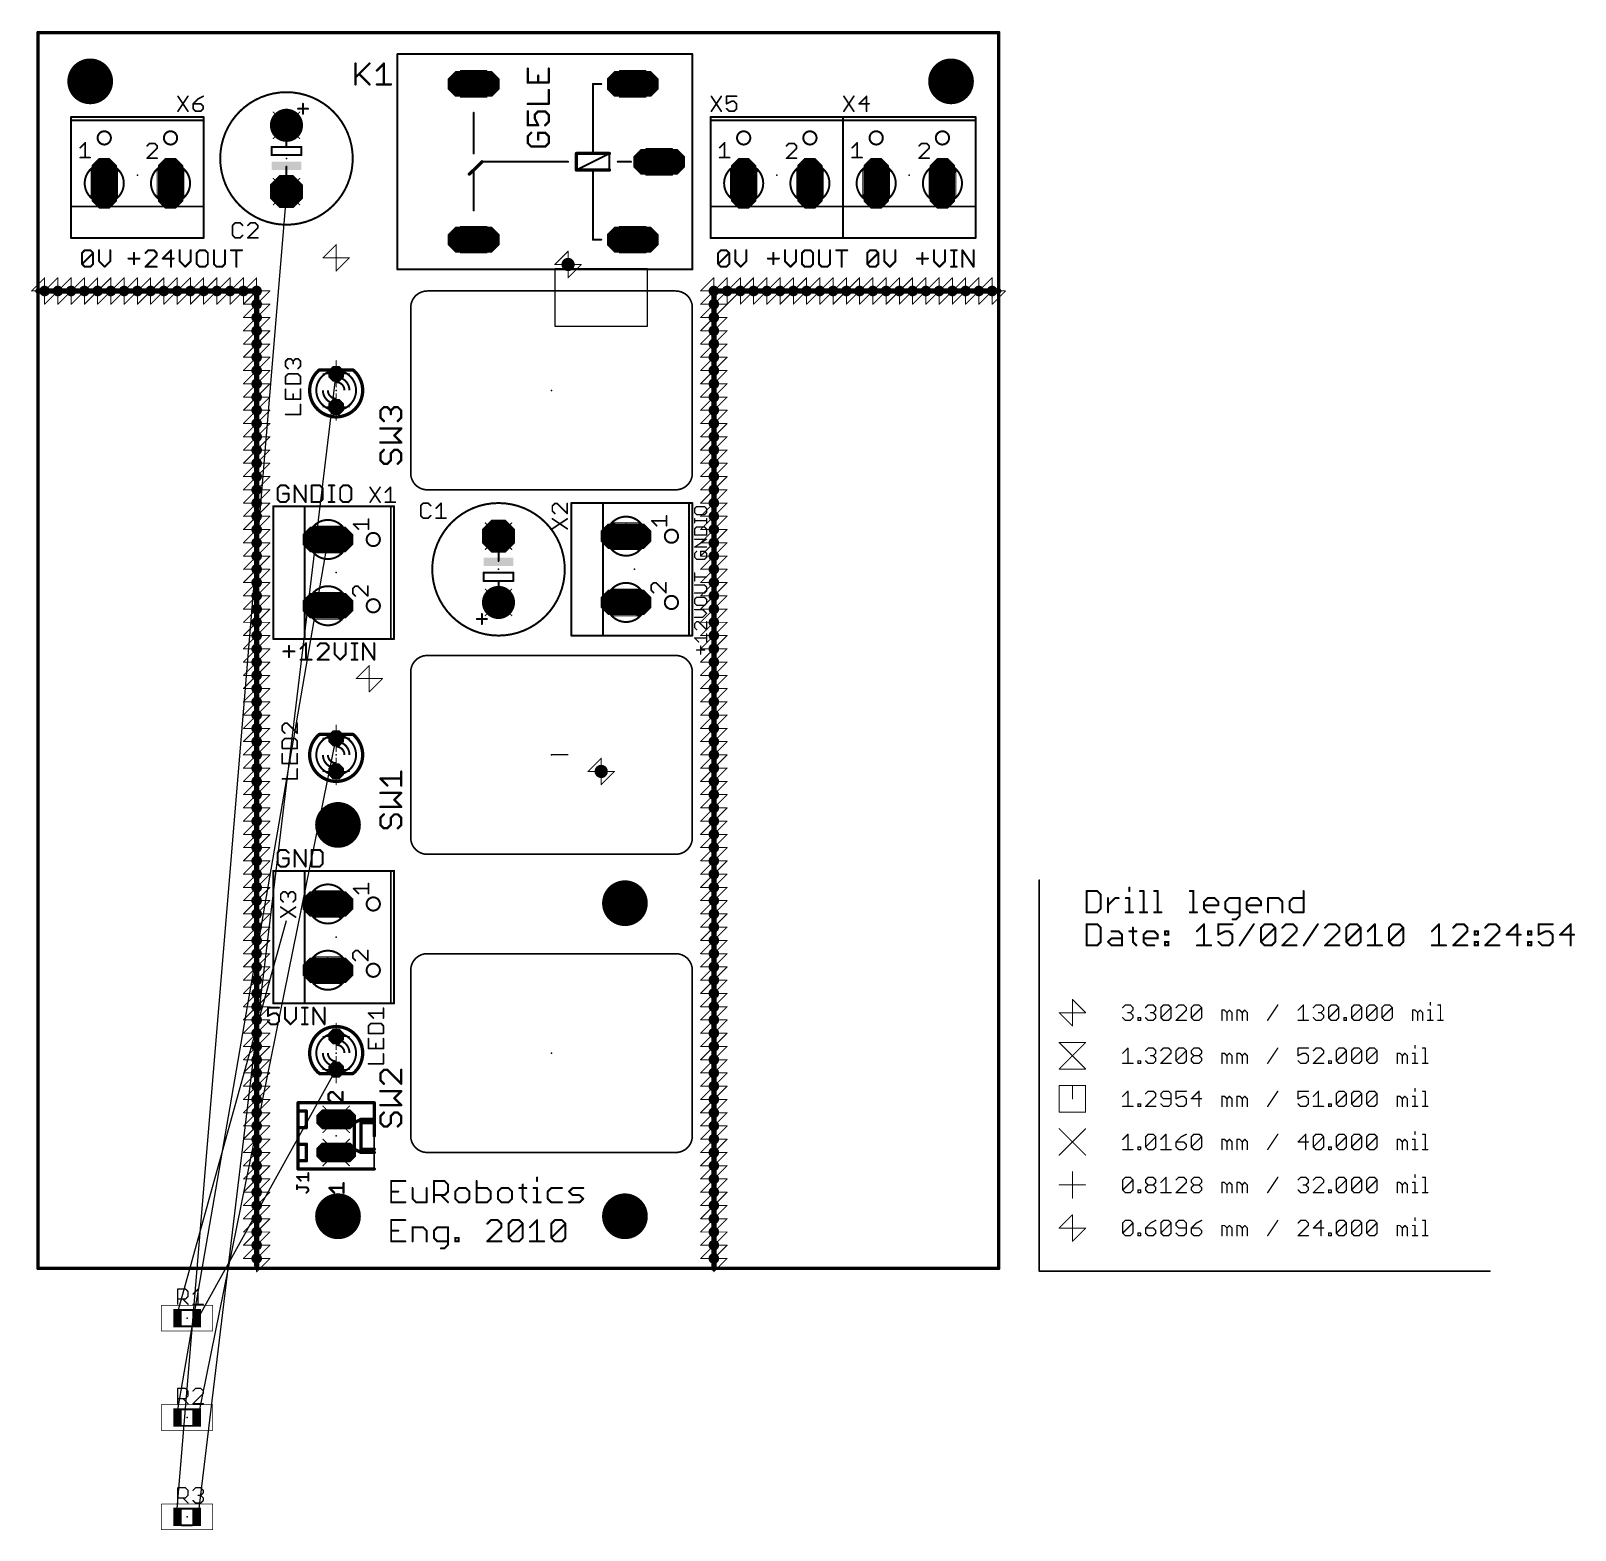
# Model space of a CAD drawing. Extents: x -1 to 118, y -20 to 95.
import ezdxf

# ---------------------------------------------------------------- set-up
doc = ezdxf.new("R2010")
doc.units = 0
for name, color, linetype in [('144', 253, 'CONTINUOUS'), ('17', 92, 'CONTINUOUS'), ('18', 92, 'CONTINUOUS'), ('19', 52, 'CONTINUOUS'), ('20', 7, 'CONTINUOUS'), ('21', 253, 'CONTINUOUS'), ('23', 7, 'CONTINUOUS'), ('25', 253, 'CONTINUOUS'), ('39', 12, 'CONTINUOUS'), ('40', 172, 'CONTINUOUS'), ('49', 253, 'CONTINUOUS'), ('51', 253, 'CONTINUOUS')]:
    doc.layers.add(name, color=color, linetype=linetype)

# ---------------------------------------------------------------- blocks, each defined once
blk = doc.blocks.new('RECT')
blk.add_solid([(-0.5, -0.5), (0.5, -0.5), (-0.5, 0.5), (0.5, 0.5)])
blk = doc.blocks.new('ROUNDP')
at = {"const_width": 0.5}
blk.add_lwpolyline([(0, -0.25, 1), (0, 0.25, 1), (0, -0.25)], format="xyb", dxfattribs=at)
blk = doc.blocks.new('OCTAGONP')
at = {"const_width": 0.5}
blk.add_lwpolyline([(-0.25, -0.1036), (-0.25, 0.1036), (-0.1036, 0.25), (0.1036, 0.25), (0.25, 0.1036), (0.25, -0.1036), (0.1036, -0.25), (-0.1036, -0.25), (-0.25, -0.1036), (-0.25, 0.1036)], dxfattribs=at)
blk = doc.blocks.new('LONGP100')
at = {"const_width": 0.5}
blk.add_lwpolyline([(-0.75, -0.1036), (-0.75, 0.1036), (-0.6036, 0.25), (0.6036, 0.25), (0.75, 0.1036), (0.75, -0.1036), (0.6036, -0.25), (-0.6036, -0.25), (-0.75, -0.1036), (-0.75, 0.1036)], dxfattribs=at)
blk = doc.blocks.new('ROUNDV')
at = {"const_width": 0.5}
blk.add_lwpolyline([(0, -0.25, 1), (0, 0.25, 1), (0, -0.25)], format="xyb", dxfattribs=at)

msp = doc.modelspace()

# ---------------------------------------------------------------- linework, layer by layer
at = {"layer": '144'}
for points, const_width in [([(5.0165, 91.0006), (4.0005, 92.0166)], 0.0762), ([(4.0005, 92.0166), (4.0005, 89.9846)], 0.0762), ([(32.385, 89.789), (34.417, 91.821)], 0.0762), ([(34.417, 91.821), (32.385, 91.821)], 0.0762), ([(32.385, 91.821), (34.417, 89.789)], 0.0762), ([(44.577, 89.789), (46.609, 91.821)], 0.0762), ([(46.609, 91.821), (44.577, 91.821)], 0.0762), ([(44.577, 91.821), (46.609, 89.789)], 0.0762), ([(71.0159, 91.0006), (69.9999, 92.0166)], 0.0762), ([(69.9999, 92.0166), (69.9999, 89.9846)], 0.0762), ([(2.9845, 91.0006), (5.0165, 91.0006)], 0.0762), ([(4.0005, 89.9846), (2.9845, 91.0006)], 0.0762), ([(68.9839, 91.0006), (71.0159, 91.0006)], 0.0762), ([(69.9999, 89.9846), (68.9839, 91.0006)], 0.0762), ([(34.417, 89.789), (32.385, 89.789)], 0.0762), ([(46.609, 89.789), (44.577, 89.789)], 0.0762), ([(18.034, 86.614), (20.066, 88.646)], 0.0762), ([(18.034, 88.646), (20.066, 86.614)], 0.0762), ([(46.609, 83.82), (48.641, 85.852)], 0.0762), ([(48.641, 85.852), (46.609, 85.852)], 0.0762), ([(46.609, 85.852), (48.641, 83.82)], 0.0762), ([(4.064, 84.201), (6.096, 84.201)], 0.0762), ([(4.064, 82.169), (4.064, 84.201)], 0.0762), ([(5.08, 83.185), (5.08, 84.201)], 0.0762), ([(6.096, 84.201), (6.096, 82.169)], 0.0762), ([(9.144, 84.201), (11.176, 84.201)], 0.0762), ([(9.144, 82.169), (9.144, 84.201)], 0.0762), ([(10.16, 83.185), (10.16, 84.201)], 0.0762), ([(11.176, 84.201), (11.176, 82.169)], 0.0762), ([(53.086, 84.201), (55.118, 84.201)], 0.0762), ([(53.086, 82.169), (53.086, 84.201)], 0.0762), ([(54.102, 83.185), (54.102, 84.201)], 0.0762), ([(55.118, 84.201), (55.118, 82.169)], 0.0762), ([(58.166, 84.201), (60.198, 84.201)], 0.0762), ([(58.166, 82.169), (58.166, 84.201)], 0.0762), ([(59.182, 83.185), (59.182, 84.201)], 0.0762), ([(60.198, 84.201), (60.198, 82.169)], 0.0762), ([(63.246, 84.201), (65.278, 84.201)], 0.0762), ([(63.246, 82.169), (63.246, 84.201)], 0.0762), ([(64.262, 83.185), (64.262, 84.201)], 0.0762), ([(65.278, 84.201), (65.278, 82.169)], 0.0762), ([(68.326, 84.201), (70.358, 84.201)], 0.0762), ([(68.326, 82.169), (68.326, 84.201)], 0.0762), ([(69.342, 83.185), (69.342, 84.201)], 0.0762), ([(70.358, 84.201), (70.358, 82.169)], 0.0762), ([(18.034, 81.534), (20.066, 83.566)], 0.0762), ([(18.034, 83.566), (20.066, 81.534)], 0.0762), ([(48.641, 83.82), (46.609, 83.82)], 0.0762), ([(6.096, 82.169), (4.064, 82.169)], 0.0762), ([(11.176, 82.169), (9.144, 82.169)], 0.0762), ([(55.118, 82.169), (53.086, 82.169)], 0.0762), ([(60.198, 82.169), (58.166, 82.169)], 0.0762), ([(65.278, 82.169), (63.246, 82.169)], 0.0762), ([(70.358, 82.169), (68.326, 82.169)], 0.0762), ([(32.385, 77.851), (34.417, 79.883)], 0.0762), ([(34.417, 79.883), (32.385, 79.883)], 0.0762), ([(32.385, 79.883), (34.417, 77.851)], 0.0762), ([(44.577, 77.851), (46.609, 79.883)], 0.0762), ([(46.609, 79.883), (44.577, 79.883)], 0.0762), ([(44.577, 79.883), (46.609, 77.851)], 0.0762), ([(22.86, 78.486), (21.844, 77.47)], 0.0762), ([(22.86, 76.454), (22.86, 78.486)], 0.0762), ([(21.844, 77.47), (23.876, 77.47)], 0.0762), ([(23.876, 77.47), (22.86, 76.454)], 0.0762), ([(34.417, 77.851), (32.385, 77.851)], 0.0762), ([(40.64, 77.978), (39.624, 76.962)], 0.0762), ([(39.624, 76.962), (41.656, 76.962)], 0.0762), ([(40.64, 75.946), (40.64, 77.978)], 0.0762), ([(41.656, 76.962), (40.64, 75.946)], 0.0762), ([(46.609, 77.851), (44.577, 77.851)], 0.0762), ([(0.508, 75.946), (-0.508, 74.93)], 0.0762), ([(1.524, 75.946), (0.508, 74.93)], 0.0762), ([(0.508, 73.914), (0.508, 75.946)], 0.0762), ([(2.54, 75.946), (1.524, 74.93)], 0.0762), ([(1.524, 74.93), (1.524, 75.946)], 0.0762), ([(2.54, 74.93), (2.54, 75.946)], 0.0762), ([(3.556, 75.946), (2.54, 74.93)], 0.0762), ([(3.556, 74.93), (3.556, 75.946)], 0.0762), ([(4.572, 75.946), (3.556, 74.93)], 0.0762), ([(4.572, 74.93), (4.572, 75.946)], 0.0762), ([(5.588, 75.946), (4.572, 74.93)], 0.0762), ([(5.588, 74.93), (5.588, 75.946)], 0.0762), ([(6.604, 75.946), (5.588, 74.93)], 0.0762), ([(6.604, 74.93), (6.604, 75.946)], 0.0762), ([(7.62, 75.946), (6.604, 74.93)], 0.0762), ([(7.62, 74.93), (7.62, 75.946)], 0.0762), ([(8.636, 75.946), (7.62, 74.93)], 0.0762), ([(8.636, 74.93), (8.636, 75.946)], 0.0762), ([(9.652, 75.946), (8.636, 74.93)], 0.0762), ([(9.652, 74.93), (9.652, 75.946)], 0.0762), ([(10.668, 75.946), (9.652, 74.93)], 0.0762), ([(10.668, 74.93), (10.668, 75.946)], 0.0762), ([(11.684, 75.946), (10.668, 74.93)], 0.0762), ([(11.684, 74.93), (11.684, 75.946)], 0.0762), ([(12.7, 75.946), (11.684, 74.93)], 0.0762), ([(12.7, 74.93), (12.7, 75.946)], 0.0762), ([(13.716, 75.946), (12.7, 74.93)], 0.0762), ([(13.716, 74.93), (13.716, 75.946)], 0.0762), ([(14.732, 75.946), (13.716, 74.93)], 0.0762), ([(14.732, 74.93), (14.732, 75.946)], 0.0762), ([(15.748, 75.946), (14.732, 74.93)], 0.0762), ([(15.748, 74.93), (15.748, 75.946)], 0.0762), ([(16.764, 75.946), (15.748, 74.93)], 0.0762), ([(16.764, 74.93), (16.764, 75.946)], 0.0762), ([(51.816, 75.946), (50.8, 74.93)], 0.0762), ([(51.816, 74.93), (51.816, 75.946)], 0.0762), ([(52.832, 75.946), (51.816, 74.93)], 0.0762), ([(53.848, 75.946), (52.832, 74.93)], 0.0762), ([(52.832, 73.914), (52.832, 75.946)], 0.0762), ([(54.864, 75.946), (53.848, 74.93)], 0.0762), ([(53.848, 74.93), (53.848, 75.946)], 0.0762), ([(55.88, 75.946), (54.864, 74.93)], 0.0762), ([(54.864, 74.93), (54.864, 75.946)], 0.0762), ([(56.896, 75.946), (55.88, 74.93)], 0.0762), ([(55.88, 74.93), (55.88, 75.946)], 0.0762), ([(57.912, 75.946), (56.896, 74.93)], 0.0762), ([(56.896, 74.93), (56.896, 75.946)], 0.0762), ([(58.928, 75.946), (57.912, 74.93)], 0.0762), ([(57.912, 74.93), (57.912, 75.946)], 0.0762), ([(59.944, 75.946), (58.928, 74.93)], 0.0762), ([(58.928, 74.93), (58.928, 75.946)], 0.0762), ([(60.96, 75.946), (59.944, 74.93)], 0.0762), ([(59.944, 74.93), (59.944, 75.946)], 0.0762), ([(61.976, 75.946), (60.96, 74.93)], 0.0762), ([(60.96, 74.93), (60.96, 75.946)], 0.0762), ([(62.992, 75.946), (61.976, 74.93)], 0.0762), ([(61.976, 74.93), (61.976, 75.946)], 0.0762), ([(62.992, 74.93), (62.992, 75.946)], 0.0762), ([(64.008, 75.946), (62.992, 74.93)], 0.0762), ([(65.024, 75.946), (64.008, 74.93)], 0.0762), ([(64.008, 73.914), (64.008, 75.946)], 0.0762), ([(66.04, 75.946), (65.024, 74.93)], 0.0762), ([(65.024, 74.93), (65.024, 75.946)], 0.0762), ([(67.056, 75.946), (66.04, 74.93)], 0.0762), ([(66.04, 74.93), (66.04, 75.946)], 0.0762), ([(68.072, 75.946), (67.056, 74.93)], 0.0762), ([(67.056, 74.93), (67.056, 75.946)], 0.0762), ([(69.088, 75.946), (68.072, 74.93)], 0.0762), ([(68.072, 74.93), (68.072, 75.946)], 0.0762), ([(70.104, 75.946), (69.088, 74.93)], 0.0762), ([(69.088, 74.93), (69.088, 75.946)], 0.0762), ([(71.12, 75.946), (70.104, 74.93)], 0.0762), ([(70.104, 74.93), (70.104, 75.946)], 0.0762), ([(72.136, 75.946), (71.12, 74.93)], 0.0762), ([(71.12, 74.93), (71.12, 75.946)], 0.0762), ([(73.152, 75.946), (72.136, 74.93)], 0.0762), ([(72.136, 74.93), (72.136, 75.946)], 0.0762), ([(73.152, 74.93), (73.152, 75.946)], 0.0762), ([(-0.508, 74.93), (1.524, 74.93)], 0.0762), ([(0.508, 74.93), (1.524, 74.93)], 0.0762), ([(1.524, 74.93), (0.508, 73.914)], 0.0762), ([(1.524, 74.93), (2.54, 74.93)], 0.0762), ([(2.54, 74.93), (1.524, 73.914)], 0.0762), ([(1.524, 73.914), (1.524, 74.93)], 0.0762), ([(3.556, 74.93), (2.54, 73.914)], 0.0762), ([(2.54, 73.914), (2.54, 74.93)], 0.0762), ([(2.54, 74.93), (3.556, 74.93)], 0.0762), ([(4.572, 74.93), (3.556, 73.914)], 0.0762), ([(3.556, 73.914), (3.556, 74.93)], 0.0762), ([(3.556, 74.93), (4.572, 74.93)], 0.0762), ([(5.588, 74.93), (4.572, 73.914)], 0.0762), ([(4.572, 73.914), (4.572, 74.93)], 0.0762), ([(4.572, 74.93), (5.588, 74.93)], 0.0762), ([(6.604, 74.93), (5.588, 73.914)], 0.0762), ([(5.588, 73.914), (5.588, 74.93)], 0.0762), ([(5.588, 74.93), (6.604, 74.93)], 0.0762), ([(7.62, 74.93), (6.604, 73.914)], 0.0762), ([(6.604, 73.914), (6.604, 74.93)], 0.0762), ([(6.604, 74.93), (7.62, 74.93)], 0.0762), ([(8.636, 74.93), (7.62, 73.914)], 0.0762), ([(7.62, 73.914), (7.62, 74.93)], 0.0762), ([(7.62, 74.93), (8.636, 74.93)], 0.0762), ([(9.652, 74.93), (8.636, 73.914)], 0.0762), ([(8.636, 73.914), (8.636, 74.93)], 0.0762), ([(8.636, 74.93), (9.652, 74.93)], 0.0762), ([(10.668, 74.93), (9.652, 73.914)], 0.0762), ([(9.652, 73.914), (9.652, 74.93)], 0.0762), ([(9.652, 74.93), (10.668, 74.93)], 0.0762), ([(11.684, 74.93), (10.668, 73.914)], 0.0762), ([(10.668, 73.914), (10.668, 74.93)], 0.0762), ([(10.668, 74.93), (11.684, 74.93)], 0.0762), ([(12.7, 74.93), (11.684, 73.914)], 0.0762), ([(11.684, 73.914), (11.684, 74.93)], 0.0762), ([(11.684, 74.93), (12.7, 74.93)], 0.0762), ([(13.716, 74.93), (12.7, 73.914)], 0.0762), ([(12.7, 73.914), (12.7, 74.93)], 0.0762), ([(12.7, 74.93), (13.716, 74.93)], 0.0762), ([(14.732, 74.93), (13.716, 73.914)], 0.0762), ([(13.716, 73.914), (13.716, 74.93)], 0.0762), ([(13.716, 74.93), (14.732, 74.93)], 0.0762), ([(15.748, 74.93), (14.732, 73.914)], 0.0762), ([(14.732, 73.914), (14.732, 74.93)], 0.0762), ([(14.732, 74.93), (15.748, 74.93)], 0.0762), ([(15.748, 73.914), (15.748, 74.93)], 0.0762), ([(15.748, 74.93), (16.764, 74.93)], 0.0762), ([(16.764, 74.93), (15.748, 73.914)], 0.0762), ([(16.764, 74.93), (17.78, 74.93)], 0.0762), ([(17.78, 74.93), (16.764, 73.914)], 0.0762), ([(16.764, 73.914), (16.764, 74.93)], 0.0762), ([(50.8, 74.93), (51.816, 74.93)], 0.0762), ([(51.816, 74.93), (50.8, 73.914)], 0.0762), ([(51.816, 74.93), (52.832, 74.93)], 0.0762), ([(52.832, 74.93), (51.816, 73.914)], 0.0762), ([(51.816, 73.914), (51.816, 74.93)], 0.0762), ([(51.816, 74.93), (53.848, 74.93)], 0.0762), ([(52.832, 74.93), (53.848, 74.93)], 0.0762), ([(53.848, 74.93), (52.832, 73.914)], 0.0762), ([(53.848, 74.93), (54.864, 74.93)], 0.0762), ([(54.864, 74.93), (53.848, 73.914)], 0.0762), ([(53.848, 73.914), (53.848, 74.93)], 0.0762), ([(54.864, 74.93), (55.88, 74.93)], 0.0762), ([(55.88, 74.93), (54.864, 73.914)], 0.0762), ([(54.864, 73.914), (54.864, 74.93)], 0.0762), ([(55.88, 74.93), (56.896, 74.93)], 0.0762), ([(56.896, 74.93), (55.88, 73.914)], 0.0762), ([(55.88, 73.914), (55.88, 74.93)], 0.0762), ([(56.896, 74.93), (57.912, 74.93)], 0.0762), ([(57.912, 74.93), (56.896, 73.914)], 0.0762), ([(56.896, 73.914), (56.896, 74.93)], 0.0762), ([(57.912, 74.93), (58.928, 74.93)], 0.0762), ([(58.928, 74.93), (57.912, 73.914)], 0.0762), ([(57.912, 73.914), (57.912, 74.93)], 0.0762), ([(58.928, 74.93), (59.944, 74.93)], 0.0762), ([(59.944, 74.93), (58.928, 73.914)], 0.0762), ([(58.928, 73.914), (58.928, 74.93)], 0.0762), ([(59.944, 74.93), (60.96, 74.93)], 0.0762), ([(60.96, 74.93), (59.944, 73.914)], 0.0762), ([(59.944, 73.914), (59.944, 74.93)], 0.0762), ([(60.96, 74.93), (61.976, 74.93)], 0.0762), ([(61.976, 74.93), (60.96, 73.914)], 0.0762), ([(60.96, 73.914), (60.96, 74.93)], 0.0762), ([(61.976, 74.93), (62.992, 74.93)], 0.0762), ([(62.992, 74.93), (61.976, 73.914)], 0.0762), ([(61.976, 73.914), (61.976, 74.93)], 0.0762), ([(62.992, 74.93), (64.008, 74.93)], 0.0762), ([(64.008, 74.93), (62.992, 73.914)], 0.0762), ([(62.992, 73.914), (62.992, 74.93)], 0.0762), ([(62.992, 74.93), (65.024, 74.93)], 0.0762), ([(64.008, 74.93), (65.024, 74.93)], 0.0762), ([(65.024, 74.93), (64.008, 73.914)], 0.0762), ([(65.024, 74.93), (66.04, 74.93)], 0.0762), ([(66.04, 74.93), (65.024, 73.914)], 0.0762), ([(65.024, 73.914), (65.024, 74.93)], 0.0762), ([(66.04, 74.93), (67.056, 74.93)], 0.0762), ([(67.056, 74.93), (66.04, 73.914)], 0.0762), ([(66.04, 73.914), (66.04, 74.93)], 0.0762), ([(67.056, 74.93), (68.072, 74.93)], 0.0762), ([(68.072, 74.93), (67.056, 73.914)], 0.0762), ([(67.056, 73.914), (67.056, 74.93)], 0.0762), ([(68.072, 74.93), (69.088, 74.93)], 0.0762), ([(69.088, 74.93), (68.072, 73.914)], 0.0762), ([(68.072, 73.914), (68.072, 74.93)], 0.0762), ([(69.088, 74.93), (70.104, 74.93)], 0.0762), ([(70.104, 74.93), (69.088, 73.914)], 0.0762), ([(69.088, 73.914), (69.088, 74.93)], 0.0762), ([(70.104, 74.93), (71.12, 74.93)], 0.0762), ([(71.12, 74.93), (70.104, 73.914)], 0.0762), ([(70.104, 73.914), (70.104, 74.93)], 0.0762), ([(71.12, 74.93), (72.136, 74.93)], 0.0762), ([(72.136, 74.93), (71.12, 73.914)], 0.0762), ([(71.12, 73.914), (71.12, 74.93)], 0.0762), ([(72.136, 74.93), (73.152, 74.93)], 0.0762), ([(73.152, 74.93), (72.136, 73.914)], 0.0762), ([(72.136, 73.914), (72.136, 74.93)], 0.0762), ([(73.152, 74.93), (74.168, 74.93)], 0.0762), ([(74.168, 74.93), (73.152, 73.914)], 0.0762), ([(73.152, 73.914), (73.152, 74.93)], 0.0762), ([(15.748, 73.914), (16.764, 73.914)], 0.0762), ([(16.764, 73.914), (15.748, 72.898)], 0.0762), ([(16.764, 73.914), (17.78, 73.914)], 0.0762), ([(17.78, 73.914), (16.764, 72.898)], 0.0762), ([(16.764, 72.898), (16.764, 73.914)], 0.0762), ([(50.8, 73.914), (51.816, 73.914)], 0.0762), ([(51.816, 73.914), (50.8, 72.898)], 0.0762), ([(51.816, 73.914), (52.832, 73.914)], 0.0762), ([(52.832, 73.914), (51.816, 72.898)], 0.0762), ([(51.816, 72.898), (51.816, 73.914)], 0.0762), ([(15.748, 72.898), (16.764, 72.898)], 0.0762), ([(16.764, 72.898), (15.748, 71.882)], 0.0762), ([(16.764, 72.898), (17.78, 72.898)], 0.0762), ([(17.78, 72.898), (16.764, 71.882)], 0.0762), ([(16.764, 71.882), (16.764, 72.898)], 0.0762), ([(50.8, 72.898), (51.816, 72.898)], 0.0762), ([(51.816, 72.898), (50.8, 71.882)], 0.0762), ([(51.816, 72.898), (52.832, 72.898)], 0.0762), ([(52.832, 72.898), (51.816, 71.882)], 0.0762), ([(51.816, 71.882), (51.816, 72.898)], 0.0762), ([(15.748, 71.882), (16.764, 71.882)], 0.0762), ([(16.764, 71.882), (15.748, 70.866)], 0.0762), ([(16.764, 71.882), (17.78, 71.882)], 0.0762), ([(17.78, 71.882), (16.764, 70.866)], 0.0762), ([(16.764, 70.866), (16.764, 71.882)], 0.0762), ([(16.764, 69.85), (16.764, 71.882)], 0.0762), ([(50.8, 71.882), (51.816, 71.882)], 0.0762), ([(51.816, 71.882), (50.8, 70.866)], 0.0762), ([(51.816, 71.882), (52.832, 71.882)], 0.0762), ([(52.832, 71.882), (51.816, 70.866)], 0.0762), ([(51.816, 70.866), (51.816, 71.882)], 0.0762), ([(51.816, 69.85), (51.816, 71.882)], 0.0762), ([(16.764, 70.866), (15.748, 69.85)], 0.0762), ([(15.748, 70.866), (17.78, 70.866)], 0.0762), ([(16.764, 69.85), (15.748, 68.834)], 0.0762), ([(15.748, 69.85), (16.764, 69.85)], 0.0762), ([(16.764, 69.85), (16.764, 70.866)], 0.0762), ([(17.78, 70.866), (16.764, 69.85)], 0.0762), ([(16.764, 69.85), (17.78, 69.85)], 0.0762), ([(17.78, 69.85), (16.764, 68.834)], 0.0762), ([(16.764, 68.834), (16.764, 69.85)], 0.0762), ([(51.816, 70.866), (50.8, 69.85)], 0.0762), ([(50.8, 70.866), (52.832, 70.866)], 0.0762), ([(51.816, 69.85), (50.8, 68.834)], 0.0762), ([(50.8, 69.85), (51.816, 69.85)], 0.0762), ([(51.816, 69.85), (51.816, 70.866)], 0.0762), ([(52.832, 70.866), (51.816, 69.85)], 0.0762), ([(51.816, 69.85), (52.832, 69.85)], 0.0762), ([(52.832, 69.85), (51.816, 68.834)], 0.0762), ([(51.816, 68.834), (51.816, 69.85)], 0.0762), ([(16.764, 68.834), (15.748, 67.818)], 0.0762), ([(15.748, 68.834), (16.764, 68.834)], 0.0762), ([(16.764, 68.834), (17.78, 68.834)], 0.0762), ([(17.78, 68.834), (16.764, 67.818)], 0.0762), ([(16.764, 67.818), (16.764, 68.834)], 0.0762), ([(22.86, 69.596), (22.86, 67.564)], 0.0762), ([(51.816, 68.834), (50.8, 67.818)], 0.0762), ([(50.8, 68.834), (51.816, 68.834)], 0.0762), ([(51.816, 68.834), (52.832, 68.834)], 0.0762), ([(52.832, 68.834), (51.816, 67.818)], 0.0762), ([(51.816, 67.818), (51.816, 68.834)], 0.0762), ([(16.764, 67.818), (15.748, 66.802)], 0.0762), ([(15.748, 67.818), (16.764, 67.818)], 0.0762), ([(16.764, 67.818), (17.78, 67.818)], 0.0762), ([(17.78, 67.818), (16.764, 66.802)], 0.0762), ([(16.764, 66.802), (16.764, 67.818)], 0.0762), ([(21.844, 68.58), (23.876, 68.58)], 0.0762), ([(51.816, 67.818), (50.8, 66.802)], 0.0762), ([(50.8, 67.818), (51.816, 67.818)], 0.0762), ([(51.816, 67.818), (52.832, 67.818)], 0.0762), ([(52.832, 67.818), (51.816, 66.802)], 0.0762), ([(51.816, 66.802), (51.816, 67.818)], 0.0762), ([(16.764, 66.802), (15.748, 65.786)], 0.0762), ([(15.748, 66.802), (16.764, 66.802)], 0.0762), ([(16.764, 66.802), (17.78, 66.802)], 0.0762), ([(17.78, 66.802), (16.764, 65.786)], 0.0762), ([(16.764, 65.786), (16.764, 66.802)], 0.0762), ([(22.86, 67.056), (22.86, 65.024)], 0.0762), ([(51.816, 66.802), (50.8, 65.786)], 0.0762), ([(50.8, 66.802), (51.816, 66.802)], 0.0762), ([(51.816, 66.802), (52.832, 66.802)], 0.0762), ([(52.832, 66.802), (51.816, 65.786)], 0.0762), ([(51.816, 65.786), (51.816, 66.802)], 0.0762), ([(16.764, 65.786), (15.748, 64.77)], 0.0762), ([(15.748, 65.786), (16.764, 65.786)], 0.0762), ([(16.764, 65.786), (17.78, 65.786)], 0.0762), ([(17.78, 65.786), (16.764, 64.77)], 0.0762), ([(16.764, 64.77), (16.764, 65.786)], 0.0762), ([(21.844, 66.04), (23.876, 66.04)], 0.0762), ([(51.816, 65.786), (50.8, 64.77)], 0.0762), ([(50.8, 65.786), (51.816, 65.786)], 0.0762), ([(51.816, 65.786), (52.832, 65.786)], 0.0762), ([(52.832, 65.786), (51.816, 64.77)], 0.0762), ([(51.816, 64.77), (51.816, 65.786)], 0.0762), ([(16.764, 64.77), (15.748, 63.754)], 0.0762), ([(15.748, 64.77), (16.764, 64.77)], 0.0762), ([(16.764, 64.77), (17.78, 64.77)], 0.0762), ([(17.78, 64.77), (16.764, 63.754)], 0.0762), ([(16.764, 63.754), (16.764, 64.77)], 0.0762), ([(51.816, 64.77), (50.8, 63.754)], 0.0762), ([(50.8, 64.77), (51.816, 64.77)], 0.0762), ([(51.816, 64.77), (52.832, 64.77)], 0.0762), ([(52.832, 64.77), (51.816, 63.754)], 0.0762), ([(51.816, 63.754), (51.816, 64.77)], 0.0762), ([(16.764, 63.754), (15.748, 62.738)], 0.0762), ([(15.748, 63.754), (16.764, 63.754)], 0.0762), ([(16.764, 62.738), (15.748, 61.722)], 0.0762), ([(15.748, 62.738), (16.764, 62.738)], 0.0762), ([(16.764, 63.754), (17.78, 63.754)], 0.0762), ([(17.78, 63.754), (16.764, 62.738)], 0.0762), ([(16.764, 62.738), (16.764, 63.754)], 0.0762), ([(16.764, 62.738), (17.78, 62.738)], 0.0762), ([(17.78, 62.738), (16.764, 61.722)], 0.0762), ([(16.764, 61.722), (16.764, 62.738)], 0.0762), ([(51.816, 63.754), (50.8, 62.738)], 0.0762), ([(50.8, 63.754), (51.816, 63.754)], 0.0762), ([(51.816, 62.738), (50.8, 61.722)], 0.0762), ([(50.8, 62.738), (51.816, 62.738)], 0.0762), ([(51.816, 63.754), (52.832, 63.754)], 0.0762), ([(52.832, 63.754), (51.816, 62.738)], 0.0762), ([(51.816, 62.738), (51.816, 63.754)], 0.0762), ([(51.816, 62.738), (52.832, 62.738)], 0.0762), ([(52.832, 62.738), (51.816, 61.722)], 0.0762), ([(51.816, 61.722), (51.816, 62.738)], 0.0762), ([(16.764, 61.722), (15.748, 60.706)], 0.0762), ([(15.748, 61.722), (16.764, 61.722)], 0.0762), ([(16.764, 61.722), (17.78, 61.722)], 0.0762), ([(17.78, 61.722), (16.764, 60.706)], 0.0762), ([(16.764, 60.706), (16.764, 61.722)], 0.0762), ([(51.816, 61.722), (50.8, 60.706)], 0.0762), ([(50.8, 61.722), (51.816, 61.722)], 0.0762), ([(51.816, 61.722), (52.832, 61.722)], 0.0762), ([(52.832, 61.722), (51.816, 60.706)], 0.0762), ([(51.816, 60.706), (51.816, 61.722)], 0.0762), ([(15.748, 60.706), (16.764, 60.706)], 0.0762), ([(16.764, 60.706), (15.748, 59.69)], 0.0762), ([(16.764, 60.706), (17.78, 60.706)], 0.0762), ([(17.78, 60.706), (16.764, 59.69)], 0.0762), ([(16.764, 59.69), (16.764, 60.706)], 0.0762), ([(50.8, 60.706), (51.816, 60.706)], 0.0762), ([(51.816, 60.706), (50.8, 59.69)], 0.0762), ([(51.816, 60.706), (52.832, 60.706)], 0.0762), ([(52.832, 60.706), (51.816, 59.69)], 0.0762), ([(51.816, 59.69), (51.816, 60.706)], 0.0762), ([(15.748, 59.69), (16.764, 59.69)], 0.0762), ([(16.764, 59.69), (15.748, 58.674)], 0.0762), ([(16.764, 59.69), (17.78, 59.69)], 0.0762), ([(17.78, 59.69), (16.764, 58.674)], 0.0762), ([(16.764, 58.674), (16.764, 59.69)], 0.0762), ([(16.764, 57.658), (16.764, 59.69)], 0.0762), ([(50.8, 59.69), (51.816, 59.69)], 0.0762), ([(51.816, 59.69), (50.8, 58.674)], 0.0762), ([(51.816, 59.69), (52.832, 59.69)], 0.0762), ([(52.832, 59.69), (51.816, 58.674)], 0.0762), ([(51.816, 58.674), (51.816, 59.69)], 0.0762), ([(51.816, 57.658), (51.816, 59.69)], 0.0762), ([(16.764, 58.674), (15.748, 57.658)], 0.0762), ([(15.748, 58.674), (17.78, 58.674)], 0.0762), ([(16.764, 57.658), (16.764, 58.674)], 0.0762), ([(17.78, 58.674), (16.764, 57.658)], 0.0762), ([(51.816, 58.674), (50.8, 57.658)], 0.0762), ([(50.8, 58.674), (52.832, 58.674)], 0.0762), ([(51.816, 57.658), (51.816, 58.674)], 0.0762), ([(52.832, 58.674), (51.816, 57.658)], 0.0762), ([(16.764, 57.658), (15.748, 56.642)], 0.0762), ([(15.748, 57.658), (16.764, 57.658)], 0.0762), ([(16.764, 57.658), (17.78, 57.658)], 0.0762), ([(17.78, 57.658), (16.764, 56.642)], 0.0762), ([(16.764, 56.642), (16.764, 57.658)], 0.0762), ([(21.209, 56.896), (23.241, 56.896)], 0.0762), ([(21.209, 54.864), (21.209, 56.896)], 0.0762), ([(22.225, 55.88), (22.225, 56.896)], 0.0762), ([(23.241, 56.896), (23.241, 54.864)], 0.0762), ([(34.29, 55.118), (36.322, 57.15)], 0.0762), ([(34.29, 57.15), (36.322, 55.118)], 0.0762), ([(44.069, 57.15), (46.101, 57.15)], 0.0762), ([(44.069, 55.118), (44.069, 57.15)], 0.0762), ([(45.085, 56.134), (45.085, 57.15)], 0.0762), ([(46.101, 57.15), (46.101, 55.118)], 0.0762), ([(51.816, 57.658), (50.8, 56.642)], 0.0762), ([(50.8, 57.658), (51.816, 57.658)], 0.0762), ([(51.816, 57.658), (52.832, 57.658)], 0.0762), ([(52.832, 57.658), (51.816, 56.642)], 0.0762), ([(51.816, 56.642), (51.816, 57.658)], 0.0762), ([(16.764, 56.642), (15.748, 55.626)], 0.0762), ([(15.748, 56.642), (16.764, 56.642)], 0.0762), ([(16.764, 55.626), (15.748, 54.61)], 0.0762), ([(15.748, 55.626), (16.764, 55.626)], 0.0762), ([(16.764, 56.642), (17.78, 56.642)], 0.0762), ([(17.78, 56.642), (16.764, 55.626)], 0.0762), ([(16.764, 55.626), (16.764, 56.642)], 0.0762), ([(16.764, 55.626), (17.78, 55.626)], 0.0762), ([(17.78, 55.626), (16.764, 54.61)], 0.0762), ([(16.764, 54.61), (16.764, 55.626)], 0.0762), ([(51.816, 56.642), (50.8, 55.626)], 0.0762), ([(50.8, 56.642), (51.816, 56.642)], 0.0762), ([(51.816, 55.626), (50.8, 54.61)], 0.0762), ([(50.8, 55.626), (51.816, 55.626)], 0.0762), ([(51.816, 56.642), (52.832, 56.642)], 0.0762), ([(52.832, 56.642), (51.816, 55.626)], 0.0762), ([(51.816, 55.626), (51.816, 56.642)], 0.0762), ([(51.816, 55.626), (52.832, 55.626)], 0.0762), ([(52.832, 55.626), (51.816, 54.61)], 0.0762), ([(51.816, 54.61), (51.816, 55.626)], 0.0762), ([(16.764, 54.61), (15.748, 53.594)], 0.0762), ([(15.748, 54.61), (16.764, 54.61)], 0.0762), ([(16.764, 54.61), (17.78, 54.61)], 0.0762), ([(17.78, 54.61), (16.764, 53.594)], 0.0762), ([(16.764, 53.594), (16.764, 54.61)], 0.0762), ([(23.241, 54.864), (21.209, 54.864)], 0.0762), ([(46.101, 55.118), (44.069, 55.118)], 0.0762), ([(51.816, 54.61), (50.8, 53.594)], 0.0762), ([(50.8, 54.61), (51.816, 54.61)], 0.0762), ([(51.816, 54.61), (52.832, 54.61)], 0.0762), ([(52.832, 54.61), (51.816, 53.594)], 0.0762), ([(51.816, 53.594), (51.816, 54.61)], 0.0762), ([(16.764, 53.594), (15.748, 52.578)], 0.0762), ([(15.748, 53.594), (16.764, 53.594)], 0.0762), ([(16.764, 53.594), (17.78, 53.594)], 0.0762), ([(17.78, 53.594), (16.764, 52.578)], 0.0762), ([(16.764, 52.578), (16.764, 53.594)], 0.0762), ([(51.816, 53.594), (50.8, 52.578)], 0.0762), ([(50.8, 53.594), (51.816, 53.594)], 0.0762), ([(51.816, 53.594), (52.832, 53.594)], 0.0762), ([(52.832, 53.594), (51.816, 52.578)], 0.0762), ([(51.816, 52.578), (51.816, 53.594)], 0.0762), ([(16.764, 52.578), (15.748, 51.562)], 0.0762), ([(15.748, 52.578), (16.764, 52.578)], 0.0762), ([(16.764, 52.578), (17.78, 52.578)], 0.0762), ([(17.78, 52.578), (16.764, 51.562)], 0.0762), ([(16.764, 51.562), (16.764, 52.578)], 0.0762), ([(34.29, 50.038), (36.322, 52.07)], 0.0762), ([(34.29, 52.07), (36.322, 50.038)], 0.0762), ([(44.069, 52.07), (46.101, 52.07)], 0.0762), ([(44.069, 50.038), (44.069, 52.07)], 0.0762), ([(45.085, 51.054), (45.085, 52.07)], 0.0762), ([(46.101, 52.07), (46.101, 50.038)], 0.0762), ([(51.816, 52.578), (50.8, 51.562)], 0.0762), ([(50.8, 52.578), (51.816, 52.578)], 0.0762), ([(51.816, 52.578), (52.832, 52.578)], 0.0762), ([(52.832, 52.578), (51.816, 51.562)], 0.0762), ([(51.816, 51.562), (51.816, 52.578)], 0.0762), ([(16.764, 51.562), (15.748, 50.546)], 0.0762), ([(15.748, 51.562), (16.764, 51.562)], 0.0762), ([(16.764, 51.562), (17.78, 51.562)], 0.0762), ([(17.78, 51.562), (16.764, 50.546)], 0.0762), ([(16.764, 50.546), (16.764, 51.562)], 0.0762), ([(21.209, 51.816), (23.241, 51.816)], 0.0762), ([(21.209, 49.784), (21.209, 51.816)], 0.0762), ([(22.225, 50.8), (22.225, 51.816)], 0.0762), ([(23.241, 51.816), (23.241, 49.784)], 0.0762), ([(51.816, 51.562), (50.8, 50.546)], 0.0762), ([(50.8, 51.562), (51.816, 51.562)], 0.0762), ([(51.816, 51.562), (52.832, 51.562)], 0.0762), ([(52.832, 51.562), (51.816, 50.546)], 0.0762), ([(51.816, 50.546), (51.816, 51.562)], 0.0762), ([(16.764, 50.546), (15.748, 49.53)], 0.0762), ([(15.748, 50.546), (16.764, 50.546)], 0.0762), ([(16.764, 50.546), (17.78, 50.546)], 0.0762), ([(17.78, 50.546), (16.764, 49.53)], 0.0762), ([(16.764, 49.53), (16.764, 50.546)], 0.0762), ([(23.241, 49.784), (21.209, 49.784)], 0.0762), ([(46.101, 50.038), (44.069, 50.038)], 0.0762), ([(51.816, 50.546), (50.8, 49.53)], 0.0762), ([(50.8, 50.546), (51.816, 50.546)], 0.0762), ([(51.816, 50.546), (52.832, 50.546)], 0.0762), ([(52.832, 50.546), (51.816, 49.53)], 0.0762), ([(51.816, 49.53), (51.816, 50.546)], 0.0762), ([(16.764, 49.53), (15.748, 48.514)], 0.0762), ([(15.748, 49.53), (16.764, 49.53)], 0.0762), ([(15.748, 48.514), (16.764, 48.514)], 0.0762), ([(16.764, 48.514), (15.748, 47.498)], 0.0762), ([(16.764, 49.53), (17.78, 49.53)], 0.0762), ([(17.78, 49.53), (16.764, 48.514)], 0.0762), ([(16.764, 48.514), (16.764, 49.53)], 0.0762), ([(16.764, 48.514), (17.78, 48.514)], 0.0762), ([(17.78, 48.514), (16.764, 47.498)], 0.0762), ([(16.764, 47.498), (16.764, 48.514)], 0.0762), ([(51.816, 49.53), (50.8, 48.514)], 0.0762), ([(50.8, 49.53), (51.816, 49.53)], 0.0762), ([(50.8, 48.514), (51.816, 48.514)], 0.0762), ([(51.816, 48.514), (50.8, 47.498)], 0.0762), ([(51.816, 49.53), (52.832, 49.53)], 0.0762), ([(52.832, 49.53), (51.816, 48.514)], 0.0762), ([(51.816, 48.514), (51.816, 49.53)], 0.0762), ([(51.816, 48.514), (52.832, 48.514)], 0.0762), ([(52.832, 48.514), (51.816, 47.498)], 0.0762), ([(51.816, 47.498), (51.816, 48.514)], 0.0762), ([(15.748, 47.498), (16.764, 47.498)], 0.0762), ([(16.764, 47.498), (15.748, 46.482)], 0.0762), ([(16.764, 47.498), (17.78, 47.498)], 0.0762), ([(17.78, 47.498), (16.764, 46.482)], 0.0762), ([(16.764, 46.482), (16.764, 47.498)], 0.0762), ([(16.764, 45.466), (16.764, 47.498)], 0.0762), ([(50.8, 47.498), (51.816, 47.498)], 0.0762), ([(51.816, 47.498), (50.8, 46.482)], 0.0762), ([(51.816, 47.498), (52.832, 47.498)], 0.0762), ([(52.832, 47.498), (51.816, 46.482)], 0.0762), ([(51.816, 46.482), (51.816, 47.498)], 0.0762), ([(51.816, 45.466), (51.816, 47.498)], 0.0762), ([(16.764, 46.482), (15.748, 45.466)], 0.0762), ([(15.748, 46.482), (17.78, 46.482)], 0.0762), ([(16.764, 45.466), (16.764, 46.482)], 0.0762), ([(17.78, 46.482), (16.764, 45.466)], 0.0762), ([(25.4, 46.228), (24.384, 45.212)], 0.0762), ([(25.4, 44.196), (25.4, 46.228)], 0.0762), ([(51.816, 46.482), (50.8, 45.466)], 0.0762), ([(50.8, 46.482), (52.832, 46.482)], 0.0762), ([(51.816, 45.466), (51.816, 46.482)], 0.0762), ([(52.832, 46.482), (51.816, 45.466)], 0.0762), ([(16.764, 45.466), (15.748, 44.45)], 0.0762), ([(15.748, 45.466), (16.764, 45.466)], 0.0762), ([(16.764, 45.466), (17.78, 45.466)], 0.0762), ([(17.78, 45.466), (16.764, 44.45)], 0.0762), ([(16.764, 44.45), (16.764, 45.466)], 0.0762), ([(24.384, 45.212), (26.416, 45.212)], 0.0762), ([(26.416, 45.212), (25.4, 44.196)], 0.0762), ([(51.816, 45.466), (50.8, 44.45)], 0.0762), ([(50.8, 45.466), (51.816, 45.466)], 0.0762), ([(51.816, 45.466), (52.832, 45.466)], 0.0762), ([(52.832, 45.466), (51.816, 44.45)], 0.0762), ([(51.816, 44.45), (51.816, 45.466)], 0.0762), ([(16.764, 44.45), (15.748, 43.434)], 0.0762), ([(15.748, 44.45), (16.764, 44.45)], 0.0762), ([(16.764, 44.45), (17.78, 44.45)], 0.0762), ([(17.78, 44.45), (16.764, 43.434)], 0.0762), ([(16.764, 43.434), (16.764, 44.45)], 0.0762), ([(51.816, 44.45), (50.8, 43.434)], 0.0762), ([(50.8, 44.45), (51.816, 44.45)], 0.0762), ([(51.816, 44.45), (52.832, 44.45)], 0.0762), ([(52.832, 44.45), (51.816, 43.434)], 0.0762), ([(51.816, 43.434), (51.816, 44.45)], 0.0762), ([(16.764, 43.434), (15.748, 42.418)], 0.0762), ([(15.748, 43.434), (16.764, 43.434)], 0.0762), ([(16.764, 43.434), (17.78, 43.434)], 0.0762), ([(17.78, 43.434), (16.764, 42.418)], 0.0762), ([(16.764, 42.418), (16.764, 43.434)], 0.0762), ([(51.816, 43.434), (50.8, 42.418)], 0.0762), ([(50.8, 43.434), (51.816, 43.434)], 0.0762), ([(51.816, 43.434), (52.832, 43.434)], 0.0762), ([(52.832, 43.434), (51.816, 42.418)], 0.0762), ([(51.816, 42.418), (51.816, 43.434)], 0.0762), ([(16.764, 42.418), (15.748, 41.402)], 0.0762), ([(15.748, 42.418), (16.764, 42.418)], 0.0762), ([(16.764, 41.402), (15.748, 40.386)], 0.0762), ([(15.748, 41.402), (16.764, 41.402)], 0.0762), ([(16.764, 42.418), (17.78, 42.418)], 0.0762), ([(17.78, 42.418), (16.764, 41.402)], 0.0762), ([(16.764, 41.402), (16.764, 42.418)], 0.0762), ([(16.764, 41.402), (17.78, 41.402)], 0.0762), ([(17.78, 41.402), (16.764, 40.386)], 0.0762), ([(16.764, 40.386), (16.764, 41.402)], 0.0762), ([(22.86, 41.656), (22.86, 39.624)], 0.0762), ([(51.816, 42.418), (50.8, 41.402)], 0.0762), ([(50.8, 42.418), (51.816, 42.418)], 0.0762), ([(51.816, 41.402), (50.8, 40.386)], 0.0762), ([(50.8, 41.402), (51.816, 41.402)], 0.0762), ([(51.816, 42.418), (52.832, 42.418)], 0.0762), ([(52.832, 42.418), (51.816, 41.402)], 0.0762), ([(51.816, 41.402), (51.816, 42.418)], 0.0762), ([(51.816, 41.402), (52.832, 41.402)], 0.0762), ([(52.832, 41.402), (51.816, 40.386)], 0.0762), ([(51.816, 40.386), (51.816, 41.402)], 0.0762), ([(16.764, 40.386), (15.748, 39.37)], 0.0762), ([(15.748, 40.386), (16.764, 40.386)], 0.0762), ([(16.764, 40.386), (17.78, 40.386)], 0.0762), ([(17.78, 40.386), (16.764, 39.37)], 0.0762), ([(16.764, 39.37), (16.764, 40.386)], 0.0762), ([(21.844, 40.64), (23.876, 40.64)], 0.0762), ([(51.816, 40.386), (50.8, 39.37)], 0.0762), ([(50.8, 40.386), (51.816, 40.386)], 0.0762), ([(51.816, 40.386), (52.832, 40.386)], 0.0762), ([(52.832, 40.386), (51.816, 39.37)], 0.0762), ([(51.816, 39.37), (51.816, 40.386)], 0.0762), ([(16.764, 39.37), (15.748, 38.354)], 0.0762), ([(15.748, 39.37), (16.764, 39.37)], 0.0762), ([(16.764, 39.37), (17.78, 39.37)], 0.0762), ([(17.78, 39.37), (16.764, 38.354)], 0.0762), ([(16.764, 38.354), (16.764, 39.37)], 0.0762), ([(22.86, 39.116), (22.86, 37.084)], 0.0762), ([(43.18, 39.116), (42.164, 38.1)], 0.0762), ([(43.18, 37.084), (43.18, 39.116)], 0.0762), ([(51.816, 39.37), (50.8, 38.354)], 0.0762), ([(50.8, 39.37), (51.816, 39.37)], 0.0762), ([(51.816, 39.37), (52.832, 39.37)], 0.0762), ([(52.832, 39.37), (51.816, 38.354)], 0.0762), ([(51.816, 38.354), (51.816, 39.37)], 0.0762), ([(16.764, 38.354), (15.748, 37.338)], 0.0762), ([(15.748, 38.354), (16.764, 38.354)], 0.0762), ([(16.764, 38.354), (17.78, 38.354)], 0.0762), ([(17.78, 38.354), (16.764, 37.338)], 0.0762), ([(16.764, 37.338), (16.764, 38.354)], 0.0762), ([(21.844, 38.1), (23.876, 38.1)], 0.0762), ([(42.164, 38.1), (44.196, 38.1)], 0.0762), ([(44.196, 38.1), (43.18, 37.084)], 0.0762), ([(51.816, 38.354), (50.8, 37.338)], 0.0762), ([(50.8, 38.354), (51.816, 38.354)], 0.0762), ([(51.816, 38.354), (52.832, 38.354)], 0.0762), ([(52.832, 38.354), (51.816, 37.338)], 0.0762), ([(51.816, 37.338), (51.816, 38.354)], 0.0762), ([(16.764, 37.338), (15.748, 36.322)], 0.0762), ([(15.748, 37.338), (16.764, 37.338)], 0.0762), ([(16.764, 37.338), (17.78, 37.338)], 0.0762), ([(17.78, 37.338), (16.764, 36.322)], 0.0762), ([(16.764, 36.322), (16.764, 37.338)], 0.0762), ([(51.816, 37.338), (50.8, 36.322)], 0.0762), ([(50.8, 37.338), (51.816, 37.338)], 0.0762), ([(51.816, 37.338), (52.832, 37.338)], 0.0762), ([(52.832, 37.338), (51.816, 36.322)], 0.0762), ([(51.816, 36.322), (51.816, 37.338)], 0.0762), ([(15.748, 36.322), (16.764, 36.322)], 0.0762), ([(16.764, 36.322), (15.748, 35.306)], 0.0762), ([(16.764, 36.322), (17.78, 36.322)], 0.0762), ([(17.78, 36.322), (16.764, 35.306)], 0.0762), ([(16.764, 35.306), (16.764, 36.322)], 0.0762), ([(50.8, 36.322), (51.816, 36.322)], 0.0762), ([(51.816, 36.322), (50.8, 35.306)], 0.0762), ([(51.816, 36.322), (52.832, 36.322)], 0.0762), ([(52.832, 36.322), (51.816, 35.306)], 0.0762), ([(51.816, 35.306), (51.816, 36.322)], 0.0762), ([(15.748, 35.306), (16.764, 35.306)], 0.0762), ([(16.764, 35.306), (15.748, 34.29)], 0.0762), ([(16.764, 35.306), (17.78, 35.306)], 0.0762), ([(17.78, 35.306), (16.764, 34.29)], 0.0762), ([(16.764, 34.29), (16.764, 35.306)], 0.0762), ([(16.764, 33.274), (16.764, 35.306)], 0.0762), ([(24.0157, 34.0004), (22.9997, 35.0164)], 0.0762), ([(22.9997, 35.0164), (22.9997, 32.9844)], 0.0762), ([(50.8, 35.306), (51.816, 35.306)], 0.0762), ([(51.816, 35.306), (50.8, 34.29)], 0.0762), ([(51.816, 35.306), (52.832, 35.306)], 0.0762), ([(52.832, 35.306), (51.816, 34.29)], 0.0762), ([(51.816, 34.29), (51.816, 35.306)], 0.0762), ([(51.816, 33.274), (51.816, 35.306)], 0.0762), ([(16.764, 34.29), (15.748, 33.274)], 0.0762), ([(15.748, 34.29), (17.78, 34.29)], 0.0762), ([(16.764, 33.274), (15.748, 32.258)], 0.0762), ([(15.748, 33.274), (16.764, 33.274)], 0.0762), ([(16.764, 33.274), (16.764, 34.29)], 0.0762), ([(17.78, 34.29), (16.764, 33.274)], 0.0762), ([(16.764, 33.274), (17.78, 33.274)], 0.0762), ([(17.78, 33.274), (16.764, 32.258)], 0.0762), ([(16.764, 32.258), (16.764, 33.274)], 0.0762), ([(21.9837, 34.0004), (24.0157, 34.0004)], 0.0762), ([(22.9997, 32.9844), (21.9837, 34.0004)], 0.0762), ([(51.816, 34.29), (50.8, 33.274)], 0.0762), ([(50.8, 34.29), (52.832, 34.29)], 0.0762), ([(51.816, 33.274), (50.8, 32.258)], 0.0762), ([(50.8, 33.274), (51.816, 33.274)], 0.0762), ([(51.816, 33.274), (51.816, 34.29)], 0.0762), ([(52.832, 34.29), (51.816, 33.274)], 0.0762), ([(51.816, 33.274), (52.832, 33.274)], 0.0762), ([(52.832, 33.274), (51.816, 32.258)], 0.0762), ([(51.816, 32.258), (51.816, 33.274)], 0.0762), ([(16.764, 32.258), (15.748, 31.242)], 0.0762), ([(15.748, 32.258), (16.764, 32.258)], 0.0762), ([(16.764, 32.258), (17.78, 32.258)], 0.0762), ([(17.78, 32.258), (16.764, 31.242)], 0.0762), ([(16.764, 31.242), (16.764, 32.258)], 0.0762), ([(51.816, 32.258), (50.8, 31.242)], 0.0762), ([(50.8, 32.258), (51.816, 32.258)], 0.0762), ([(51.816, 32.258), (52.832, 32.258)], 0.0762), ([(52.832, 32.258), (51.816, 31.242)], 0.0762), ([(51.816, 31.242), (51.816, 32.258)], 0.0762), ([(16.764, 31.242), (15.748, 30.226)], 0.0762), ([(15.748, 31.242), (16.764, 31.242)], 0.0762), ([(16.764, 31.242), (17.78, 31.242)], 0.0762), ([(17.78, 31.242), (16.764, 30.226)], 0.0762), ([(16.764, 30.226), (16.764, 31.242)], 0.0762), ([(51.816, 31.242), (50.8, 30.226)], 0.0762), ([(50.8, 31.242), (51.816, 31.242)], 0.0762), ([(51.816, 31.242), (52.832, 31.242)], 0.0762), ([(52.832, 31.242), (51.816, 30.226)], 0.0762), ([(51.816, 30.226), (51.816, 31.242)], 0.0762), ([(16.764, 30.226), (15.748, 29.21)], 0.0762), ([(15.748, 30.226), (16.764, 30.226)], 0.0762), ([(16.764, 30.226), (17.78, 30.226)], 0.0762), ([(17.78, 30.226), (16.764, 29.21)], 0.0762), ([(16.764, 29.21), (16.764, 30.226)], 0.0762), ([(51.816, 30.226), (50.8, 29.21)], 0.0762), ([(50.8, 30.226), (51.816, 30.226)], 0.0762), ([(51.816, 30.226), (52.832, 30.226)], 0.0762), ([(52.832, 30.226), (51.816, 29.21)], 0.0762), ([(51.816, 29.21), (51.816, 30.226)], 0.0762), ([(76.7663, -0.2048), (76.7663, 29.7672)], 0.127), ([(16.764, 29.21), (15.748, 28.194)], 0.0762), ([(15.748, 29.21), (16.764, 29.21)], 0.0762), ([(16.764, 29.21), (17.78, 29.21)], 0.0762), ([(17.78, 29.21), (16.764, 28.194)], 0.0762), ([(16.764, 28.194), (16.764, 29.21)], 0.0762), ([(21.209, 28.956), (23.241, 28.956)], 0.0762), ([(21.209, 26.924), (21.209, 28.956)], 0.0762), ([(22.225, 27.94), (22.225, 28.956)], 0.0762), ([(23.241, 28.956), (23.241, 26.924)], 0.0762), ([(46.0172, 28.001), (45.0012, 29.017)], 0.0762), ([(45.0012, 29.017), (45.0012, 26.985)], 0.0762), ([(51.816, 29.21), (50.8, 28.194)], 0.0762), ([(50.8, 29.21), (51.816, 29.21)], 0.0762), ([(51.816, 29.21), (52.832, 29.21)], 0.0762), ([(52.832, 29.21), (51.816, 28.194)], 0.0762), ([(51.816, 28.194), (51.816, 29.21)], 0.0762), ([(80.3985, 28.9303), (80.3985, 27.3034)], 0.1524), ([(81.2119, 28.9303), (80.3985, 28.9303)], 0.1524), ([(81.4831, 28.6592), (81.2119, 28.9303)], 0.1524), ([(81.4831, 27.5745), (81.4831, 28.6592)], 0.1524), ([(82.0356, 27.3034), (82.0356, 28.388)], 0.1524), ([(82.0356, 27.8457), (82.5779, 28.388)], 0.1524), ([(82.5779, 28.388), (82.849, 28.388)], 0.1524), ([(83.3998, 28.388), (83.6709, 28.388)], 0.1524), ([(83.6709, 29.2015), (83.6709, 28.9303)], 0.1524), ([(83.6709, 28.388), (83.6709, 27.3034)], 0.1524), ([(84.4912, 28.9303), (84.7623, 28.9303)], 0.1524), ([(84.7623, 28.9303), (84.7623, 27.3034)], 0.1524), ([(85.5826, 28.9303), (85.8537, 28.9303)], 0.1524), ([(85.8537, 28.9303), (85.8537, 27.3034)], 0.1524), ([(88.3111, 28.9303), (88.5822, 28.9303)], 0.1524), ([(88.5822, 28.9303), (88.5822, 27.3034)], 0.1524), ([(89.4025, 28.1168), (89.6736, 28.388)], 0.1524), ([(89.6736, 28.388), (90.2159, 28.388)], 0.1524), ([(90.2159, 28.388), (90.4871, 28.1168)], 0.1524), ([(91.3107, 28.388), (91.0396, 28.1168)], 0.1524), ([(92.1242, 28.388), (91.3107, 28.388)], 0.1524), ([(92.1242, 27.0323), (92.1242, 28.388)], 0.1524), ([(92.6767, 28.1168), (92.9478, 28.388)], 0.1524), ([(92.9478, 28.388), (93.4901, 28.388)], 0.1524), ([(93.4901, 28.388), (93.7613, 28.1168)], 0.1524), ([(94.3138, 27.3034), (94.3138, 28.388)], 0.1524), ([(94.3138, 28.388), (95.1272, 28.388)], 0.1524), ([(95.1272, 28.388), (95.3984, 28.1168)], 0.1524), ([(95.9509, 28.1168), (96.222, 28.388)], 0.1524), ([(96.222, 28.388), (97.0355, 28.388)], 0.1524), ([(97.0355, 28.9303), (97.0355, 27.3034)], 0.1524), ([(16.764, 28.194), (15.748, 27.178)], 0.0762), ([(15.748, 28.194), (16.764, 28.194)], 0.0762), ([(16.764, 28.194), (17.78, 28.194)], 0.0762), ([(17.78, 28.194), (16.764, 27.178)], 0.0762), ([(16.764, 27.178), (16.764, 28.194)], 0.0762), ([(43.9852, 28.001), (46.0172, 28.001)], 0.0762), ([(45.0012, 26.985), (43.9852, 28.001)], 0.0762), ([(51.816, 28.194), (50.8, 27.178)], 0.0762), ([(50.8, 28.194), (51.816, 28.194)], 0.0762), ([(51.816, 28.194), (52.832, 28.194)], 0.0762), ([(52.832, 28.194), (51.816, 27.178)], 0.0762), ([(51.816, 27.178), (51.816, 28.194)], 0.0762), ([(80.3985, 27.3034), (81.2119, 27.3034)], 0.1524), ([(81.2119, 27.3034), (81.4831, 27.5745)], 0.1524), ([(83.3998, 27.3034), (83.9421, 27.3034)], 0.1524), ([(84.4912, 27.3034), (85.0335, 27.3034)], 0.1524), ([(85.5826, 27.3034), (86.1249, 27.3034)], 0.1524), ([(88.3111, 27.3034), (88.8534, 27.3034)], 0.1524), ([(89.4025, 27.5745), (89.4025, 28.1168)], 0.1524), ([(90.4871, 27.8457), (89.4025, 27.8457)], 0.1524), ([(89.6736, 27.3034), (89.4025, 27.5745)], 0.1524), ([(90.2159, 27.3034), (89.6736, 27.3034)], 0.1524), ([(90.4871, 28.1168), (90.4871, 27.8457)], 0.1524), ([(91.0396, 28.1168), (91.0396, 27.5745)], 0.1524), ([(91.0396, 27.5745), (91.3107, 27.3034)], 0.1524), ([(91.3107, 27.3034), (92.1242, 27.3034)], 0.1524), ([(92.6767, 27.5745), (92.6767, 28.1168)], 0.1524), ([(93.7613, 27.8457), (92.6767, 27.8457)], 0.1524), ([(92.9478, 27.3034), (92.6767, 27.5745)], 0.1524), ([(93.4901, 27.3034), (92.9478, 27.3034)], 0.1524), ([(93.7613, 28.1168), (93.7613, 27.8457)], 0.1524), ([(95.3984, 28.1168), (95.3984, 27.3034)], 0.1524), ([(95.9509, 27.5745), (95.9509, 28.1168)], 0.1524), ([(96.222, 27.3034), (95.9509, 27.5745)], 0.1524), ([(97.0355, 27.3034), (96.222, 27.3034)], 0.1524), ([(16.764, 27.178), (15.748, 26.162)], 0.0762), ([(15.748, 27.178), (16.764, 27.178)], 0.0762), ([(16.764, 26.162), (15.748, 25.146)], 0.0762), ([(15.748, 26.162), (16.764, 26.162)], 0.0762), ([(16.764, 27.178), (17.78, 27.178)], 0.0762), ([(17.78, 27.178), (16.764, 26.162)], 0.0762), ([(16.764, 26.162), (16.764, 27.178)], 0.0762), ([(16.764, 26.162), (17.78, 26.162)], 0.0762), ([(17.78, 26.162), (16.764, 25.146)], 0.0762), ([(16.764, 25.146), (16.764, 26.162)], 0.0762), ([(23.241, 26.924), (21.209, 26.924)], 0.0762), ([(51.816, 27.178), (50.8, 26.162)], 0.0762), ([(50.8, 27.178), (51.816, 27.178)], 0.0762), ([(51.816, 26.162), (50.8, 25.146)], 0.0762), ([(50.8, 26.162), (51.816, 26.162)], 0.0762), ([(51.816, 27.178), (52.832, 27.178)], 0.0762), ([(52.832, 27.178), (51.816, 26.162)], 0.0762), ([(51.816, 26.162), (51.816, 27.178)], 0.0762), ([(51.816, 26.162), (52.832, 26.162)], 0.0762), ([(52.832, 26.162), (51.816, 25.146)], 0.0762), ([(51.816, 25.146), (51.816, 26.162)], 0.0762), ([(80.3985, 26.3903), (80.3985, 24.7634)], 0.1524), ([(81.2119, 26.3903), (80.3985, 26.3903)], 0.1524), ([(81.4831, 26.1192), (81.2119, 26.3903)], 0.1524), ([(81.4831, 25.0345), (81.4831, 26.1192)], 0.1524), ([(83.9438, 26.1192), (83.9438, 25.0345)], 0.1524), ([(88.8568, 25.848), (89.3991, 26.3903)], 0.1524), ([(89.3991, 26.3903), (89.3991, 24.7634)], 0.1524), ([(91.5785, 26.3903), (90.4939, 26.3903)], 0.1524), ([(90.4939, 26.3903), (90.4939, 25.5768)], 0.1524), ([(91.5819, 26.7611), (91.853, 26.7611)], 0.1524), ([(91.853, 26.7611), (92.1242, 27.0323)], 0.1524), ([(92.131, 24.7634), (93.2156, 26.3903)], 0.1524), ([(93.7681, 26.1192), (94.0392, 26.3903)], 0.1524), ([(93.7681, 25.0345), (93.7681, 26.1192)], 0.1524), ([(93.7681, 25.0345), (94.8527, 26.1192)], 0.1524), ([(94.0392, 26.3903), (94.5815, 26.3903)], 0.1524), ([(94.5815, 26.3903), (94.8527, 26.1192)], 0.1524), ([(94.8527, 26.1192), (94.8527, 25.0345)], 0.1524), ([(95.6763, 26.3903), (95.4052, 26.1192)], 0.1524), ([(96.2186, 26.3903), (95.6763, 26.3903)], 0.1524), ([(96.4898, 26.1192), (96.2186, 26.3903)], 0.1524), ([(96.4898, 25.848), (96.4898, 26.1192)], 0.1524), ([(97.0423, 24.7634), (98.1269, 26.3903)], 0.1524), ([(98.9505, 26.3903), (98.6794, 26.1192)], 0.1524), ([(99.4928, 26.3903), (98.9505, 26.3903)], 0.1524), ([(99.764, 26.1192), (99.4928, 26.3903)], 0.1524), ([(99.764, 25.848), (99.764, 26.1192)], 0.1524), ([(100.3165, 26.1192), (100.5876, 26.3903)], 0.1524), ([(100.3165, 25.0345), (100.3165, 26.1192)], 0.1524), ([(100.3165, 25.0345), (101.4011, 26.1192)], 0.1524), ([(100.5876, 26.3903), (101.1299, 26.3903)], 0.1524), ([(101.1299, 26.3903), (101.4011, 26.1192)], 0.1524), ([(101.4011, 26.1192), (101.4011, 25.0345)], 0.1524), ([(101.9536, 25.848), (102.4959, 26.3903)], 0.1524), ([(102.4959, 26.3903), (102.4959, 24.7634)], 0.1524), ([(103.5907, 26.1192), (103.8618, 26.3903)], 0.1524), ([(103.5907, 25.0345), (103.5907, 26.1192)], 0.1524), ([(103.5907, 25.0345), (104.6753, 26.1192)], 0.1524), ([(103.8618, 26.3903), (104.4041, 26.3903)], 0.1524), ([(104.4041, 26.3903), (104.6753, 26.1192)], 0.1524), ([(104.6753, 26.1192), (104.6753, 25.0345)], 0.1524), ([(106.8649, 25.848), (107.4072, 26.3903)], 0.1524), ([(107.4072, 26.3903), (107.4072, 24.7634)], 0.1524), ([(108.7731, 26.3903), (108.502, 26.1192)], 0.1524), ([(109.3154, 26.3903), (108.7731, 26.3903)], 0.1524), ([(109.5866, 26.1192), (109.3154, 26.3903)], 0.1524), ([(109.5866, 25.848), (109.5866, 26.1192)], 0.1524), ([(111.2287, 26.3903), (110.9576, 26.1192)], 0.1524), ([(111.771, 26.3903), (111.2287, 26.3903)], 0.1524), ([(112.0422, 26.1192), (111.771, 26.3903)], 0.1524), ([(112.0422, 25.848), (112.0422, 26.1192)], 0.1524), ([(113.4081, 26.3903), (112.5947, 25.5768)], 0.1524), ([(113.4081, 24.7634), (113.4081, 26.3903)], 0.1524), ([(116.1349, 26.3903), (115.0503, 26.3903)], 0.1524), ([(115.0503, 26.3903), (115.0503, 25.5768)], 0.1524), ([(117.5008, 26.3903), (116.6874, 25.5768)], 0.1524), ([(117.5008, 24.7634), (117.5008, 26.3903)], 0.1524), ([(16.764, 25.146), (15.748, 24.13)], 0.0762), ([(15.748, 25.146), (16.764, 25.146)], 0.0762), ([(16.764, 25.146), (17.78, 25.146)], 0.0762), ([(17.78, 25.146), (16.764, 24.13)], 0.0762), ([(16.764, 24.13), (16.764, 25.146)], 0.0762), ([(51.816, 25.146), (50.8, 24.13)], 0.0762), ([(50.8, 25.146), (51.816, 25.146)], 0.0762), ([(51.816, 25.146), (52.832, 25.146)], 0.0762), ([(52.832, 25.146), (51.816, 24.13)], 0.0762), ([(51.816, 24.13), (51.816, 25.146)], 0.0762), ([(81.2119, 24.7634), (81.4831, 25.0345)], 0.1524), ([(82.0356, 25.0345), (82.3067, 25.3057)], 0.1524), ([(82.3067, 24.7634), (82.0356, 25.0345)], 0.1524), ([(82.3067, 25.848), (82.849, 25.848)], 0.1524), ([(82.3067, 25.3057), (83.1202, 25.3057)], 0.1524), ([(82.849, 25.848), (83.1202, 25.5768)], 0.1524), ([(83.1202, 25.5768), (83.1202, 24.7634)], 0.1524), ([(83.6727, 25.848), (84.215, 25.848)], 0.1524), ([(83.9438, 25.0345), (84.215, 24.7634)], 0.1524), ([(84.7641, 25.5768), (85.0352, 25.848)], 0.1524), ([(84.7641, 25.0345), (84.7641, 25.5768)], 0.1524), ([(85.8487, 25.3057), (84.7641, 25.3057)], 0.1524), ([(85.0352, 24.7634), (84.7641, 25.0345)], 0.1524), ([(85.0352, 25.848), (85.5775, 25.848)], 0.1524), ([(85.5775, 25.848), (85.8487, 25.5768)], 0.1524), ([(85.8487, 25.5768), (85.8487, 25.3057)], 0.1524), ([(86.4012, 25.848), (86.6723, 25.848)], 0.1524), ([(86.4012, 25.5768), (86.4012, 25.848)], 0.1524), ([(86.6723, 25.5768), (86.4012, 25.5768)], 0.1524), ([(86.4012, 25.0345), (86.6723, 25.0345)], 0.1524), ([(86.4012, 24.7634), (86.4012, 25.0345)], 0.1524), ([(86.6723, 25.848), (86.6723, 25.5768)], 0.1524), ([(86.6723, 25.0345), (86.6723, 24.7634)], 0.1524), ([(90.4939, 25.5768), (91.0362, 25.848)], 0.1524), ([(90.765, 24.7634), (90.4939, 25.0345)], 0.1524), ([(91.0362, 25.848), (91.3073, 25.848)], 0.1524), ([(91.3073, 25.848), (91.5785, 25.5768)], 0.1524), ([(91.5785, 25.0345), (91.3073, 24.7634)], 0.1524), ([(91.5785, 25.5768), (91.5785, 25.0345)], 0.1524), ([(94.0392, 24.7634), (93.7681, 25.0345)], 0.1524), ([(94.8527, 25.0345), (94.5815, 24.7634)], 0.1524), ([(95.4052, 24.7634), (96.4898, 25.848)], 0.1524), ([(98.6794, 24.7634), (99.764, 25.848)], 0.1524), ([(100.5876, 24.7634), (100.3165, 25.0345)], 0.1524), ([(101.4011, 25.0345), (101.1299, 24.7634)], 0.1524), ([(103.8618, 24.7634), (103.5907, 25.0345)], 0.1524), ([(104.6753, 25.0345), (104.4041, 24.7634)], 0.1524), ([(108.502, 24.7634), (109.5866, 25.848)], 0.1524), ([(110.1391, 25.848), (110.4102, 25.848)], 0.1524), ([(110.1391, 25.5768), (110.1391, 25.848)], 0.1524), ([(110.4102, 25.5768), (110.1391, 25.5768)], 0.1524), ([(110.1391, 25.0345), (110.4102, 25.0345)], 0.1524), ([(110.1391, 24.7634), (110.1391, 25.0345)], 0.1524), ([(110.4102, 25.848), (110.4102, 25.5768)], 0.1524), ([(110.4102, 25.0345), (110.4102, 24.7634)], 0.1524), ([(110.9576, 24.7634), (112.0422, 25.848)], 0.1524), ([(112.5947, 25.5768), (113.6793, 25.5768)], 0.1524), ([(114.2318, 25.848), (114.5029, 25.848)], 0.1524), ([(114.2318, 25.5768), (114.2318, 25.848)], 0.1524), ([(114.5029, 25.5768), (114.2318, 25.5768)], 0.1524), ([(114.2318, 25.0345), (114.5029, 25.0345)], 0.1524), ([(114.2318, 24.7634), (114.2318, 25.0345)], 0.1524), ([(114.5029, 25.848), (114.5029, 25.5768)], 0.1524), ([(114.5029, 25.0345), (114.5029, 24.7634)], 0.1524), ([(115.0503, 25.5768), (115.5926, 25.848)], 0.1524), ([(115.3214, 24.7634), (115.0503, 25.0345)], 0.1524), ([(115.5926, 25.848), (115.8637, 25.848)], 0.1524), ([(115.8637, 25.848), (116.1349, 25.5768)], 0.1524), ([(116.1349, 25.0345), (115.8637, 24.7634)], 0.1524), ([(116.1349, 25.5768), (116.1349, 25.0345)], 0.1524), ([(116.6874, 25.5768), (117.772, 25.5768)], 0.1524), ([(15.748, 24.13), (16.764, 24.13)], 0.0762), ([(16.764, 24.13), (15.748, 23.114)], 0.0762), ([(16.764, 24.13), (17.78, 24.13)], 0.0762), ([(17.78, 24.13), (16.764, 23.114)], 0.0762), ([(16.764, 23.114), (16.764, 24.13)], 0.0762), ([(21.209, 23.876), (23.241, 23.876)], 0.0762), ([(21.209, 21.844), (21.209, 23.876)], 0.0762), ([(22.225, 22.86), (22.225, 23.876)], 0.0762), ([(23.241, 23.876), (23.241, 21.844)], 0.0762), ([(50.8, 24.13), (51.816, 24.13)], 0.0762), ([(51.816, 24.13), (50.8, 23.114)], 0.0762), ([(51.816, 24.13), (52.832, 24.13)], 0.0762), ([(52.832, 24.13), (51.816, 23.114)], 0.0762), ([(51.816, 23.114), (51.816, 24.13)], 0.0762), ([(80.3985, 24.7634), (81.2119, 24.7634)], 0.1524), ([(83.1202, 24.7634), (82.3067, 24.7634)], 0.1524), ([(85.5775, 24.7634), (85.0352, 24.7634)], 0.1524), ([(86.6723, 24.7634), (86.4012, 24.7634)], 0.1524), ([(88.8568, 24.7634), (89.9414, 24.7634)], 0.1524), ([(91.3073, 24.7634), (90.765, 24.7634)], 0.1524), ([(94.5815, 24.7634), (94.0392, 24.7634)], 0.1524), ([(96.4898, 24.7634), (95.4052, 24.7634)], 0.1524), ([(99.764, 24.7634), (98.6794, 24.7634)], 0.1524), ([(101.1299, 24.7634), (100.5876, 24.7634)], 0.1524), ([(101.9536, 24.7634), (103.0382, 24.7634)], 0.1524), ([(104.4041, 24.7634), (103.8618, 24.7634)], 0.1524), ([(106.8649, 24.7634), (107.9495, 24.7634)], 0.1524), ([(109.5866, 24.7634), (108.502, 24.7634)], 0.1524), ([(110.4102, 24.7634), (110.1391, 24.7634)], 0.1524), ([(112.0422, 24.7634), (110.9576, 24.7634)], 0.1524), ([(114.5029, 24.7634), (114.2318, 24.7634)], 0.1524), ([(115.8637, 24.7634), (115.3214, 24.7634)], 0.1524), ([(15.748, 23.114), (16.764, 23.114)], 0.0762), ([(16.764, 23.114), (15.748, 22.098)], 0.0762), ([(16.764, 23.114), (17.78, 23.114)], 0.0762), ([(17.78, 23.114), (16.764, 22.098)], 0.0762), ([(16.764, 22.098), (16.764, 23.114)], 0.0762), ([(16.764, 21.082), (16.764, 23.114)], 0.0762), ([(50.8, 23.114), (51.816, 23.114)], 0.0762), ([(51.816, 23.114), (50.8, 22.098)], 0.0762), ([(51.816, 23.114), (52.832, 23.114)], 0.0762), ([(52.832, 23.114), (51.816, 22.098)], 0.0762), ([(51.816, 22.098), (51.816, 23.114)], 0.0762), ([(51.816, 21.082), (51.816, 23.114)], 0.0762), ([(16.764, 22.098), (15.748, 21.082)], 0.0762), ([(15.748, 22.098), (17.78, 22.098)], 0.0762), ([(16.764, 21.082), (16.764, 22.098)], 0.0762), ([(17.78, 22.098), (16.764, 21.082)], 0.0762), ([(23.241, 21.844), (21.209, 21.844)], 0.0762), ([(51.816, 22.098), (50.8, 21.082)], 0.0762), ([(50.8, 22.098), (52.832, 22.098)], 0.0762), ([(51.816, 21.082), (51.816, 22.098)], 0.0762), ([(52.832, 22.098), (51.816, 21.082)], 0.0762), ([(16.764, 21.082), (15.748, 20.066)], 0.0762), ([(15.748, 21.082), (16.764, 21.082)], 0.0762), ([(16.764, 21.082), (17.78, 21.082)], 0.0762), ([(17.78, 21.082), (16.764, 20.066)], 0.0762), ([(16.764, 20.066), (16.764, 21.082)], 0.0762), ([(51.816, 21.082), (50.8, 20.066)], 0.0762), ([(50.8, 21.082), (51.816, 21.082)], 0.0762), ([(51.816, 21.082), (52.832, 21.082)], 0.0762), ([(52.832, 21.082), (51.816, 20.066)], 0.0762), ([(51.816, 20.066), (51.816, 21.082)], 0.0762), ([(80.3224, 19.6063), (79.3064, 20.6223)], 0.0762), ([(79.3064, 20.6223), (79.3064, 18.5903)], 0.0762), ([(83.1671, 19.9974), (83.3619, 20.1923)], 0.1016), ([(83.3619, 20.1923), (83.7517, 20.1923)], 0.1016), ([(83.7517, 20.1923), (83.9466, 19.9974)], 0.1016), ([(84.921, 19.9974), (85.1158, 20.1923)], 0.1016), ([(85.1158, 20.1923), (85.5056, 20.1923)], 0.1016), ([(85.5056, 20.1923), (85.7005, 19.9974)], 0.1016), ([(86.0903, 19.9974), (86.2851, 20.1923)], 0.1016), ([(86.2851, 20.1923), (86.6749, 20.1923)], 0.1016), ([(86.6749, 20.1923), (86.8698, 19.9974)], 0.1016), ([(87.4544, 20.1923), (87.2596, 19.9974)], 0.1016), ([(87.8442, 20.1923), (87.4544, 20.1923)], 0.1016), ([(88.0391, 19.9974), (87.8442, 20.1923)], 0.1016), ([(88.4289, 19.9974), (88.6237, 20.1923)], 0.1016), ([(88.6237, 20.1923), (89.0135, 20.1923)], 0.1016), ([(89.0135, 20.1923), (89.2084, 19.9974)], 0.1016), ([(94.2754, 19.023), (95.0549, 20.1923)], 0.1016), ([(96.614, 19.8025), (97.0037, 20.1923)], 0.1016), ([(97.0037, 20.1923), (97.0037, 19.023)], 0.1016), ([(97.7833, 19.9974), (97.9781, 20.1923)], 0.1016), ([(97.9781, 20.1923), (98.3679, 20.1923)], 0.1016), ([(98.3679, 20.1923), (98.5628, 19.9974)], 0.1016), ([(98.9526, 19.9974), (99.1474, 20.1923)], 0.1016), ([(99.1474, 20.1923), (99.5372, 20.1923)], 0.1016), ([(99.5372, 20.1923), (99.7321, 19.9974)], 0.1016), ([(100.7065, 19.9974), (100.9013, 20.1923)], 0.1016), ([(100.9013, 20.1923), (101.2911, 20.1923)], 0.1016), ([(101.2911, 20.1923), (101.486, 19.9974)], 0.1016), ([(101.8758, 19.9974), (102.0706, 20.1923)], 0.1016), ([(102.0706, 20.1923), (102.4604, 20.1923)], 0.1016), ([(102.4604, 20.1923), (102.6553, 19.9974)], 0.1016), ([(103.0451, 19.9974), (103.2399, 20.1923)], 0.1016), ([(103.2399, 20.1923), (103.6297, 20.1923)], 0.1016), ([(103.6297, 20.1923), (103.8246, 19.9974)], 0.1016), ([(106.7478, 20.3872), (106.7478, 20.1923)], 0.1016), ([(107.3325, 20.1923), (107.5273, 20.1923)], 0.1016), ([(107.5273, 20.1923), (107.5273, 19.023)], 0.1016), ([(16.764, 20.066), (15.748, 19.05)], 0.0762), ([(15.748, 20.066), (16.764, 20.066)], 0.0762), ([(16.764, 19.05), (15.748, 18.034)], 0.0762), ([(15.748, 19.05), (16.764, 19.05)], 0.0762), ([(16.764, 20.066), (17.78, 20.066)], 0.0762), ([(17.78, 20.066), (16.764, 19.05)], 0.0762), ([(16.764, 19.05), (16.764, 20.066)], 0.0762), ([(16.764, 19.05), (17.78, 19.05)], 0.0762), ([(17.78, 19.05), (16.764, 18.034)], 0.0762), ([(16.764, 18.034), (16.764, 19.05)], 0.0762), ([(51.816, 20.066), (50.8, 19.05)], 0.0762), ([(50.8, 20.066), (51.816, 20.066)], 0.0762), ([(51.816, 19.05), (50.8, 18.034)], 0.0762), ([(50.8, 19.05), (51.816, 19.05)], 0.0762), ([(51.816, 20.066), (52.832, 20.066)], 0.0762), ([(52.832, 20.066), (51.816, 19.05)], 0.0762), ([(51.816, 19.05), (51.816, 20.066)], 0.0762), ([(51.816, 19.05), (52.832, 19.05)], 0.0762), ([(52.832, 19.05), (51.816, 18.034)], 0.0762), ([(51.816, 18.034), (51.816, 19.05)], 0.0762), ([(78.2904, 19.6063), (80.3224, 19.6063)], 0.0762), ([(79.3064, 18.5903), (78.2904, 19.6063)], 0.0762), ([(83.3619, 19.023), (83.1671, 19.2178)], 0.1016), ([(83.7517, 19.023), (83.3619, 19.023)], 0.1016), ([(83.7517, 19.6076), (83.5568, 19.6076)], 0.1016), ([(83.9466, 19.8025), (83.7517, 19.6076)], 0.1016), ([(83.7517, 19.6076), (83.9466, 19.4127)], 0.1016), ([(83.9466, 19.2178), (83.7517, 19.023)], 0.1016), ([(83.9466, 19.9974), (83.9466, 19.8025)], 0.1016), ([(83.9466, 19.4127), (83.9466, 19.2178)], 0.1016), ([(84.3364, 19.023), (84.3364, 19.2178)], 0.1016), ([(84.3364, 19.2178), (84.5312, 19.2178)], 0.1016), ([(84.5312, 19.023), (84.3364, 19.023)], 0.1016), ([(84.5312, 19.2178), (84.5312, 19.023)], 0.1016), ([(85.1158, 19.023), (84.921, 19.2178)], 0.1016), ([(85.5056, 19.023), (85.1158, 19.023)], 0.1016), ([(85.5056, 19.6076), (85.3107, 19.6076)], 0.1016), ([(85.7005, 19.8025), (85.5056, 19.6076)], 0.1016), ([(85.5056, 19.6076), (85.7005, 19.4127)], 0.1016), ([(85.7005, 19.2178), (85.5056, 19.023)], 0.1016), ([(85.7005, 19.9974), (85.7005, 19.8025)], 0.1016), ([(85.7005, 19.4127), (85.7005, 19.2178)], 0.1016), ([(86.0903, 19.2178), (86.0903, 19.9974)], 0.1016), ([(86.0903, 19.2178), (86.8698, 19.9974)], 0.1016), ([(86.2851, 19.023), (86.0903, 19.2178)], 0.1016), ([(86.6749, 19.023), (86.2851, 19.023)], 0.1016), ([(86.8698, 19.2178), (86.6749, 19.023)], 0.1016), ([(86.8698, 19.9974), (86.8698, 19.2178)], 0.1016), ([(87.2596, 19.023), (88.0391, 19.8025)], 0.1016), ([(88.0391, 19.023), (87.2596, 19.023)], 0.1016), ([(88.0391, 19.8025), (88.0391, 19.9974)], 0.1016), ([(88.4289, 19.2178), (88.4289, 19.9974)], 0.1016), ([(88.4289, 19.2178), (89.2084, 19.9974)], 0.1016), ([(88.6237, 19.023), (88.4289, 19.2178)], 0.1016), ([(89.0135, 19.023), (88.6237, 19.023)], 0.1016), ([(89.2084, 19.2178), (89.0135, 19.023)], 0.1016), ([(89.2084, 19.9974), (89.2084, 19.2178)], 0.1016), ([(90.7675, 19.023), (90.7675, 19.8025)], 0.1016), ([(90.7675, 19.8025), (90.9623, 19.8025)], 0.1016), ([(90.9623, 19.8025), (91.1572, 19.6076)], 0.1016), ([(91.1572, 19.6076), (91.3521, 19.8025)], 0.1016), ([(91.1572, 19.6076), (91.1572, 19.023)], 0.1016), ([(91.3521, 19.8025), (91.547, 19.6076)], 0.1016), ([(91.547, 19.6076), (91.547, 19.023)], 0.1016), ([(91.9368, 19.023), (91.9368, 19.8025)], 0.1016), ([(91.9368, 19.8025), (92.1316, 19.8025)], 0.1016), ([(92.1316, 19.8025), (92.3265, 19.6076)], 0.1016), ([(92.3265, 19.6076), (92.5214, 19.8025)], 0.1016), ([(92.3265, 19.6076), (92.3265, 19.023)], 0.1016), ([(92.5214, 19.8025), (92.7163, 19.6076)], 0.1016), ([(92.7163, 19.6076), (92.7163, 19.023)], 0.1016), ([(96.614, 19.023), (97.3935, 19.023)], 0.1016), ([(97.9781, 19.023), (97.7833, 19.2178)], 0.1016), ([(98.3679, 19.023), (97.9781, 19.023)], 0.1016), ([(98.3679, 19.6076), (98.173, 19.6076)], 0.1016), ([(98.5628, 19.8025), (98.3679, 19.6076)], 0.1016), ([(98.3679, 19.6076), (98.5628, 19.4127)], 0.1016), ([(98.5628, 19.2178), (98.3679, 19.023)], 0.1016), ([(98.5628, 19.9974), (98.5628, 19.8025)], 0.1016), ([(98.5628, 19.4127), (98.5628, 19.2178)], 0.1016), ([(98.9526, 19.2178), (98.9526, 19.9974)], 0.1016), ([(98.9526, 19.2178), (99.7321, 19.9974)], 0.1016), ([(99.1474, 19.023), (98.9526, 19.2178)], 0.1016), ([(99.5372, 19.023), (99.1474, 19.023)], 0.1016), ([(99.7321, 19.2178), (99.5372, 19.023)], 0.1016), ([(99.7321, 19.9974), (99.7321, 19.2178)], 0.1016), ([(100.1219, 19.023), (100.1219, 19.2178)], 0.1016), ([(100.1219, 19.2178), (100.3167, 19.2178)], 0.1016), ([(100.3167, 19.023), (100.1219, 19.023)], 0.1016), ([(100.3167, 19.2178), (100.3167, 19.023)], 0.1016), ([(100.7065, 19.2178), (100.7065, 19.9974)], 0.1016), ([(100.7065, 19.2178), (101.486, 19.9974)], 0.1016), ([(100.9013, 19.023), (100.7065, 19.2178)], 0.1016), ([(101.2911, 19.023), (100.9013, 19.023)], 0.1016), ([(101.486, 19.2178), (101.2911, 19.023)], 0.1016), ([(101.486, 19.9974), (101.486, 19.2178)], 0.1016), ([(101.8758, 19.2178), (101.8758, 19.9974)], 0.1016), ([(101.8758, 19.2178), (102.6553, 19.9974)], 0.1016), ([(102.0706, 19.023), (101.8758, 19.2178)], 0.1016), ([(102.4604, 19.023), (102.0706, 19.023)], 0.1016), ([(102.6553, 19.2178), (102.4604, 19.023)], 0.1016), ([(102.6553, 19.9974), (102.6553, 19.2178)], 0.1016), ([(103.0451, 19.2178), (103.0451, 19.9974)], 0.1016), ([(103.0451, 19.2178), (103.8246, 19.9974)], 0.1016), ([(103.2399, 19.023), (103.0451, 19.2178)], 0.1016), ([(103.6297, 19.023), (103.2399, 19.023)], 0.1016), ([(103.8246, 19.2178), (103.6297, 19.023)], 0.1016), ([(103.8246, 19.9974), (103.8246, 19.2178)], 0.1016), ([(105.3837, 19.023), (105.3837, 19.8025)], 0.1016), ([(105.3837, 19.8025), (105.5785, 19.8025)], 0.1016), ([(105.5785, 19.8025), (105.7734, 19.6076)], 0.1016), ([(105.7734, 19.6076), (105.9683, 19.8025)], 0.1016), ([(105.7734, 19.6076), (105.7734, 19.023)], 0.1016), ([(105.9683, 19.8025), (106.1632, 19.6076)], 0.1016), ([(106.1632, 19.6076), (106.1632, 19.023)], 0.1016), ([(106.553, 19.8025), (106.7478, 19.8025)], 0.1016), ([(106.553, 19.023), (106.9427, 19.023)], 0.1016), ([(106.7478, 19.8025), (106.7478, 19.023)], 0.1016), ([(107.3325, 19.023), (107.7222, 19.023)], 0.1016), ([(16.764, 18.034), (15.748, 17.018)], 0.0762), ([(15.748, 18.034), (16.764, 18.034)], 0.0762), ([(16.764, 18.034), (17.78, 18.034)], 0.0762), ([(17.78, 18.034), (16.764, 17.018)], 0.0762), ([(16.764, 17.018), (16.764, 18.034)], 0.0762), ([(21.844, 17.78), (23.876, 17.78)], 0.0762), ([(22.86, 18.796), (22.86, 16.764)], 0.0762), ([(51.816, 18.034), (50.8, 17.018)], 0.0762), ([(50.8, 18.034), (51.816, 18.034)], 0.0762), ([(51.816, 18.034), (52.832, 18.034)], 0.0762), ([(52.832, 18.034), (51.816, 17.018)], 0.0762), ([(51.816, 17.018), (51.816, 18.034)], 0.0762), ([(16.764, 17.018), (15.748, 16.002)], 0.0762), ([(15.748, 17.018), (16.764, 17.018)], 0.0762), ([(16.764, 17.018), (17.78, 17.018)], 0.0762), ([(17.78, 17.018), (16.764, 16.002)], 0.0762), ([(16.764, 16.002), (16.764, 17.018)], 0.0762), ([(51.816, 17.018), (50.8, 16.002)], 0.0762), ([(50.8, 17.018), (51.816, 17.018)], 0.0762), ([(51.816, 17.018), (52.832, 17.018)], 0.0762), ([(52.832, 17.018), (51.816, 16.002)], 0.0762), ([(51.816, 16.002), (51.816, 17.018)], 0.0762), ([(78.2904, 15.2883), (80.3224, 17.3203)], 0.0762), ([(80.3224, 17.3203), (78.2904, 17.3203)], 0.0762), ([(78.2904, 17.3203), (80.3224, 15.2883)], 0.0762), ([(83.1671, 16.5005), (83.5568, 16.8903)], 0.1016), ([(83.5568, 16.8903), (83.5568, 15.721)], 0.1016), ([(84.921, 16.6954), (85.1158, 16.8903)], 0.1016), ([(85.1158, 16.8903), (85.5056, 16.8903)], 0.1016), ([(85.5056, 16.8903), (85.7005, 16.6954)], 0.1016), ([(85.7005, 16.6954), (85.7005, 16.5005)], 0.1016), ([(86.2851, 16.8903), (86.0903, 16.6954)], 0.1016), ([(86.6749, 16.8903), (86.2851, 16.8903)], 0.1016), ([(86.8698, 16.6954), (86.6749, 16.8903)], 0.1016), ([(86.8698, 16.5005), (86.8698, 16.6954)], 0.1016), ([(87.2596, 16.6954), (87.4544, 16.8903)], 0.1016), ([(87.2596, 15.9158), (87.2596, 16.6954)], 0.1016), ([(87.2596, 15.9158), (88.0391, 16.6954)], 0.1016), ([(87.4544, 16.8903), (87.8442, 16.8903)], 0.1016), ([(87.8442, 16.8903), (88.0391, 16.6954)], 0.1016), ([(88.0391, 16.6954), (88.0391, 15.9158)], 0.1016), ([(88.4289, 16.6954), (88.6237, 16.8903)], 0.1016), ([(88.4289, 16.5005), (88.4289, 16.6954)], 0.1016), ([(88.6237, 16.8903), (89.0135, 16.8903)], 0.1016), ([(89.0135, 16.8903), (89.2084, 16.6954)], 0.1016), ([(89.2084, 16.6954), (89.2084, 16.5005)], 0.1016), ([(94.2754, 15.721), (95.0549, 16.8903)], 0.1016), ([(97.3935, 16.8903), (96.614, 16.8903)], 0.1016), ([(96.614, 16.8903), (96.614, 16.3056)], 0.1016), ([(97.9781, 16.8903), (97.7833, 16.6954)], 0.1016), ([(98.3679, 16.8903), (97.9781, 16.8903)], 0.1016), ([(98.5628, 16.6954), (98.3679, 16.8903)], 0.1016), ([(98.5628, 16.5005), (98.5628, 16.6954)], 0.1016), ([(99.5372, 16.6954), (99.732, 16.8903)], 0.1016), ([(99.5372, 15.9158), (99.5372, 16.6954)], 0.1016), ([(99.5372, 15.9158), (100.3167, 16.6954)], 0.1016), ([(99.732, 16.8903), (100.1218, 16.8903)], 0.1016), ([(100.1218, 16.8903), (100.3167, 16.6954)], 0.1016), ([(100.3167, 16.6954), (100.3167, 15.9158)], 0.1016), ([(100.7065, 16.6954), (100.9013, 16.8903)], 0.1016), ([(100.7065, 15.9158), (100.7065, 16.6954)], 0.1016), ([(100.7065, 15.9158), (101.486, 16.6954)], 0.1016), ([(100.9013, 16.8903), (101.2911, 16.8903)], 0.1016), ([(101.2911, 16.8903), (101.486, 16.6954)], 0.1016), ([(101.486, 16.6954), (101.486, 15.9158)], 0.1016), ([(101.8758, 16.6954), (102.0706, 16.8903)], 0.1016), ([(101.8758, 15.9158), (101.8758, 16.6954)], 0.1016), ([(101.8758, 15.9158), (102.6553, 16.6954)], 0.1016), ([(102.0706, 16.8903), (102.4604, 16.8903)], 0.1016), ([(102.4604, 16.8903), (102.6553, 16.6954)], 0.1016), ([(102.6553, 16.6954), (102.6553, 15.9158)], 0.1016), ([(105.5785, 17.0852), (105.5785, 16.8903)], 0.1016), ([(106.1632, 16.8903), (106.358, 16.8903)], 0.1016), ([(106.358, 16.8903), (106.358, 15.721)], 0.1016), ([(16.764, 16.002), (15.748, 14.986)], 0.0762), ([(15.748, 16.002), (16.764, 16.002)], 0.0762), ([(16.764, 16.002), (17.78, 16.002)], 0.0762), ([(17.78, 16.002), (16.764, 14.986)], 0.0762), ([(16.764, 14.986), (16.764, 16.002)], 0.0762), ([(22.86, 16.256), (22.86, 14.224)], 0.0762), ([(51.816, 16.002), (50.8, 14.986)], 0.0762), ([(50.8, 16.002), (51.816, 16.002)], 0.0762), ([(51.816, 16.002), (52.832, 16.002)], 0.0762), ([(52.832, 16.002), (51.816, 14.986)], 0.0762), ([(51.816, 14.986), (51.816, 16.002)], 0.0762), ([(83.1671, 15.721), (83.9466, 15.721)], 0.1016), ([(84.3364, 15.721), (84.3364, 15.9158)], 0.1016), ([(84.3364, 15.9158), (84.5312, 15.9158)], 0.1016), ([(84.5312, 15.721), (84.3364, 15.721)], 0.1016), ([(84.5312, 15.9158), (84.5312, 15.721)], 0.1016), ([(85.1158, 15.721), (84.921, 15.9158)], 0.1016), ([(85.5056, 15.721), (85.1158, 15.721)], 0.1016), ([(85.5056, 16.3056), (85.3107, 16.3056)], 0.1016), ([(85.7005, 16.5005), (85.5056, 16.3056)], 0.1016), ([(85.5056, 16.3056), (85.7005, 16.1107)], 0.1016), ([(85.7005, 15.9158), (85.5056, 15.721)], 0.1016), ([(85.7005, 16.1107), (85.7005, 15.9158)], 0.1016), ([(86.0903, 15.721), (86.8698, 16.5005)], 0.1016), ([(86.8698, 15.721), (86.0903, 15.721)], 0.1016), ([(87.4544, 15.721), (87.2596, 15.9158)], 0.1016), ([(87.8442, 15.721), (87.4544, 15.721)], 0.1016), ([(88.0391, 15.9158), (87.8442, 15.721)], 0.1016), ([(88.6237, 16.3056), (88.4289, 16.5005)], 0.1016), ([(88.4289, 16.1107), (88.6237, 16.3056)], 0.1016), ([(88.4289, 15.9158), (88.4289, 16.1107)], 0.1016), ([(88.6237, 15.721), (88.4289, 15.9158)], 0.1016), ([(88.6237, 16.3056), (89.0135, 16.3056)], 0.1016), ([(89.0135, 15.721), (88.6237, 15.721)], 0.1016), ([(89.2084, 16.5005), (89.0135, 16.3056)], 0.1016), ([(89.0135, 16.3056), (89.2084, 16.1107)], 0.1016), ([(89.2084, 15.9158), (89.0135, 15.721)], 0.1016), ([(89.2084, 16.1107), (89.2084, 15.9158)], 0.1016), ([(90.7675, 15.721), (90.7675, 16.5005)], 0.1016), ([(90.7675, 16.5005), (90.9623, 16.5005)], 0.1016), ([(90.9623, 16.5005), (91.1572, 16.3056)], 0.1016), ([(91.1572, 16.3056), (91.3521, 16.5005)], 0.1016), ([(91.1572, 16.3056), (91.1572, 15.721)], 0.1016), ([(91.3521, 16.5005), (91.547, 16.3056)], 0.1016), ([(91.547, 16.3056), (91.547, 15.721)], 0.1016), ([(91.9368, 15.721), (91.9368, 16.5005)], 0.1016), ([(91.9368, 16.5005), (92.1316, 16.5005)], 0.1016), ([(92.1316, 16.5005), (92.3265, 16.3056)], 0.1016), ([(92.3265, 16.3056), (92.5214, 16.5005)], 0.1016), ([(92.3265, 16.3056), (92.3265, 15.721)], 0.1016), ([(92.5214, 16.5005), (92.7163, 16.3056)], 0.1016), ([(92.7163, 16.3056), (92.7163, 15.721)], 0.1016), ([(96.614, 16.3056), (97.0037, 16.5005)], 0.1016), ([(96.8088, 15.721), (96.614, 15.9158)], 0.1016), ([(97.1986, 15.721), (96.8088, 15.721)], 0.1016), ([(97.0037, 16.5005), (97.1986, 16.5005)], 0.1016), ([(97.1986, 16.5005), (97.3935, 16.3056)], 0.1016), ([(97.3935, 15.9158), (97.1986, 15.721)], 0.1016), ([(97.3935, 16.3056), (97.3935, 15.9158)], 0.1016), ([(97.7833, 15.721), (98.5628, 16.5005)], 0.1016), ([(98.5628, 15.721), (97.7833, 15.721)], 0.1016), ([(98.9526, 15.721), (98.9526, 15.9158)], 0.1016), ([(98.9526, 15.9158), (99.1474, 15.9158)], 0.1016), ([(99.1474, 15.721), (98.9526, 15.721)], 0.1016), ([(99.1474, 15.9158), (99.1474, 15.721)], 0.1016), ([(99.732, 15.721), (99.5372, 15.9158)], 0.1016), ([(100.1218, 15.721), (99.732, 15.721)], 0.1016), ([(100.3167, 15.9158), (100.1218, 15.721)], 0.1016), ([(100.9013, 15.721), (100.7065, 15.9158)], 0.1016), ([(101.2911, 15.721), (100.9013, 15.721)], 0.1016), ([(101.486, 15.9158), (101.2911, 15.721)], 0.1016), ([(102.0706, 15.721), (101.8758, 15.9158)], 0.1016), ([(102.4604, 15.721), (102.0706, 15.721)], 0.1016), ([(102.6553, 15.9158), (102.4604, 15.721)], 0.1016), ([(104.2144, 15.721), (104.2144, 16.5005)], 0.1016), ([(104.2144, 16.5005), (104.4092, 16.5005)], 0.1016), ([(104.4092, 16.5005), (104.6041, 16.3056)], 0.1016), ([(104.6041, 16.3056), (104.799, 16.5005)], 0.1016), ([(104.6041, 16.3056), (104.6041, 15.721)], 0.1016), ([(104.799, 16.5005), (104.9939, 16.3056)], 0.1016), ([(104.9939, 16.3056), (104.9939, 15.721)], 0.1016), ([(105.3837, 16.5005), (105.5785, 16.5005)], 0.1016), ([(105.3837, 15.721), (105.7734, 15.721)], 0.1016), ([(105.5785, 16.5005), (105.5785, 15.721)], 0.1016), ([(106.1632, 15.721), (106.5529, 15.721)], 0.1016), ([(16.764, 14.986), (15.748, 13.97)], 0.0762), ([(15.748, 14.986), (16.764, 14.986)], 0.0762), ([(16.764, 14.986), (17.78, 14.986)], 0.0762), ([(17.78, 14.986), (16.764, 13.97)], 0.0762), ([(16.764, 13.97), (16.764, 14.986)], 0.0762), ([(21.844, 15.24), (23.876, 15.24)], 0.0762), ([(51.816, 14.986), (50.8, 13.97)], 0.0762), ([(50.8, 14.986), (51.816, 14.986)], 0.0762), ([(51.816, 14.986), (52.832, 14.986)], 0.0762), ([(52.832, 14.986), (51.816, 13.97)], 0.0762), ([(51.816, 13.97), (51.816, 14.986)], 0.0762), ([(80.3224, 15.2883), (78.2904, 15.2883)], 0.0762), ([(16.764, 13.97), (15.748, 12.954)], 0.0762), ([(15.748, 13.97), (16.764, 13.97)], 0.0762), ([(16.764, 13.97), (17.78, 13.97)], 0.0762), ([(17.78, 13.97), (16.764, 12.954)], 0.0762), ([(16.764, 12.954), (16.764, 13.97)], 0.0762), ([(51.816, 13.97), (50.8, 12.954)], 0.0762), ([(50.8, 13.97), (51.816, 13.97)], 0.0762), ([(51.816, 13.97), (52.832, 13.97)], 0.0762), ([(52.832, 13.97), (51.816, 12.954)], 0.0762), ([(51.816, 12.954), (51.816, 13.97)], 0.0762), ([(78.2904, 14.0183), (80.3224, 14.0183)], 0.0762), ([(78.2904, 11.9863), (78.2904, 14.0183)], 0.0762), ([(79.3064, 13.0023), (79.3064, 14.0183)], 0.0762), ([(80.3224, 14.0183), (80.3224, 11.9863)], 0.0762), ([(83.1671, 13.1985), (83.5568, 13.5883)], 0.1016), ([(83.5568, 13.5883), (83.5568, 12.419)], 0.1016), ([(85.1158, 13.5883), (84.921, 13.3934)], 0.1016), ([(84.921, 12.419), (85.7005, 13.1985)], 0.1016), ([(85.5056, 13.5883), (85.1158, 13.5883)], 0.1016), ([(85.7005, 13.3934), (85.5056, 13.5883)], 0.1016), ([(85.7005, 13.1985), (85.7005, 13.3934)], 0.1016), ([(86.2851, 13.5883), (86.0903, 13.3934)], 0.1016), ([(86.0903, 13.3934), (86.0903, 13.1985)], 0.1016), ([(86.0903, 13.1985), (86.2851, 13.0036)], 0.1016), ([(86.6749, 13.5883), (86.2851, 13.5883)], 0.1016), ([(86.2851, 13.0036), (86.8698, 13.0036)], 0.1016), ([(86.8698, 13.3934), (86.6749, 13.5883)], 0.1016), ([(86.8698, 12.6138), (86.8698, 13.3934)], 0.1016), ([(88.0391, 13.5883), (87.2596, 13.5883)], 0.1016), ([(87.2596, 13.5883), (87.2596, 13.0036)], 0.1016), ([(87.2596, 13.0036), (87.6493, 13.1985)], 0.1016), ([(87.6493, 13.1985), (87.8442, 13.1985)], 0.1016), ([(87.8442, 13.1985), (88.0391, 13.0036)], 0.1016), ([(88.0391, 13.0036), (88.0391, 12.6138)], 0.1016), ([(89.0135, 13.5883), (88.4289, 13.0036)], 0.1016), ([(88.4289, 13.0036), (89.2084, 13.0036)], 0.1016), ([(89.0135, 12.419), (89.0135, 13.5883)], 0.1016), ([(90.7675, 12.419), (90.7675, 13.1985)], 0.1016), ([(90.7675, 13.1985), (90.9623, 13.1985)], 0.1016), ([(90.9623, 13.1985), (91.1572, 13.0036)], 0.1016), ([(91.1572, 13.0036), (91.3521, 13.1985)], 0.1016), ([(91.1572, 13.0036), (91.1572, 12.419)], 0.1016), ([(91.3521, 13.1985), (91.547, 13.0036)], 0.1016), ([(91.547, 13.0036), (91.547, 12.419)], 0.1016), ([(91.9368, 12.419), (91.9368, 13.1985)], 0.1016), ([(91.9368, 13.1985), (92.1316, 13.1985)], 0.1016), ([(92.1316, 13.1985), (92.3265, 13.0036)], 0.1016), ([(92.3265, 13.0036), (92.5214, 13.1985)], 0.1016), ([(92.3265, 13.0036), (92.3265, 12.419)], 0.1016), ([(92.5214, 13.1985), (92.7163, 13.0036)], 0.1016), ([(92.7163, 13.0036), (92.7163, 12.419)], 0.1016), ([(94.2754, 12.419), (95.0549, 13.5883)], 0.1016), ([(97.3935, 13.5883), (96.614, 13.5883)], 0.1016), ([(96.614, 13.5883), (96.614, 13.0036)], 0.1016), ([(96.614, 13.0036), (97.0037, 13.1985)], 0.1016), ([(97.0037, 13.1985), (97.1986, 13.1985)], 0.1016), ([(97.1986, 13.1985), (97.3935, 13.0036)], 0.1016), ([(97.3935, 13.0036), (97.3935, 12.6138)], 0.1016), ([(97.7833, 13.1985), (98.173, 13.5883)], 0.1016), ([(98.173, 13.5883), (98.173, 12.419)], 0.1016), ([(99.5372, 13.3934), (99.732, 13.5883)], 0.1016), ([(99.5372, 12.6138), (99.5372, 13.3934)], 0.1016), ([(99.5372, 12.6138), (100.3167, 13.3934)], 0.1016), ([(99.732, 13.5883), (100.1218, 13.5883)], 0.1016), ([(100.1218, 13.5883), (100.3167, 13.3934)], 0.1016), ([(100.3167, 13.3934), (100.3167, 12.6138)], 0.1016), ([(100.7065, 13.3934), (100.9013, 13.5883)], 0.1016), ([(100.7065, 12.6138), (100.7065, 13.3934)], 0.1016), ([(100.7065, 12.6138), (101.486, 13.3934)], 0.1016), ([(100.9013, 13.5883), (101.2911, 13.5883)], 0.1016), ([(101.2911, 13.5883), (101.486, 13.3934)], 0.1016), ([(101.486, 13.3934), (101.486, 12.6138)], 0.1016), ([(101.8758, 13.3934), (102.0706, 13.5883)], 0.1016), ([(101.8758, 12.6138), (101.8758, 13.3934)], 0.1016), ([(101.8758, 12.6138), (102.6553, 13.3934)], 0.1016), ([(102.0706, 13.5883), (102.4604, 13.5883)], 0.1016), ([(102.4604, 13.5883), (102.6553, 13.3934)], 0.1016), ([(102.6553, 13.3934), (102.6553, 12.6138)], 0.1016), ([(104.2144, 12.419), (104.2144, 13.1985)], 0.1016), ([(104.2144, 13.1985), (104.4092, 13.1985)], 0.1016), ([(104.4092, 13.1985), (104.6041, 13.0036)], 0.1016), ([(104.6041, 13.0036), (104.799, 13.1985)], 0.1016), ([(104.6041, 13.0036), (104.6041, 12.419)], 0.1016), ([(104.799, 13.1985), (104.9939, 13.0036)], 0.1016), ([(104.9939, 13.0036), (104.9939, 12.419)], 0.1016), ([(105.3837, 13.1985), (105.5785, 13.1985)], 0.1016), ([(105.5785, 13.7832), (105.5785, 13.5883)], 0.1016), ([(105.5785, 13.1985), (105.5785, 12.419)], 0.1016), ([(106.1632, 13.5883), (106.358, 13.5883)], 0.1016), ([(106.358, 13.5883), (106.358, 12.419)], 0.1016), ([(16.764, 12.954), (15.748, 11.938)], 0.0762), ([(15.748, 12.954), (16.764, 12.954)], 0.0762), ([(15.748, 11.938), (16.764, 11.938)], 0.0762), ([(16.764, 11.938), (15.748, 10.922)], 0.0762), ([(16.764, 12.954), (17.78, 12.954)], 0.0762), ([(17.78, 12.954), (16.764, 11.938)], 0.0762), ([(16.764, 11.938), (16.764, 12.954)], 0.0762), ([(16.764, 11.938), (17.78, 11.938)], 0.0762), ([(17.78, 11.938), (16.764, 10.922)], 0.0762), ([(16.764, 10.922), (16.764, 11.938)], 0.0762), ([(21.844, 10.414), (23.876, 12.446)], 0.0762), ([(21.844, 12.446), (23.876, 10.414)], 0.0762), ([(51.816, 12.954), (50.8, 11.938)], 0.0762), ([(50.8, 12.954), (51.816, 12.954)], 0.0762), ([(50.8, 11.938), (51.816, 11.938)], 0.0762), ([(51.816, 11.938), (50.8, 10.922)], 0.0762), ([(51.816, 12.954), (52.832, 12.954)], 0.0762), ([(52.832, 12.954), (51.816, 11.938)], 0.0762), ([(51.816, 11.938), (51.816, 12.954)], 0.0762), ([(51.816, 11.938), (52.832, 11.938)], 0.0762), ([(52.832, 11.938), (51.816, 10.922)], 0.0762), ([(51.816, 10.922), (51.816, 11.938)], 0.0762), ([(80.3224, 11.9863), (78.2904, 11.9863)], 0.0762), ([(83.1671, 12.419), (83.9466, 12.419)], 0.1016), ([(84.3364, 12.419), (84.3364, 12.6138)], 0.1016), ([(84.3364, 12.6138), (84.5312, 12.6138)], 0.1016), ([(84.5312, 12.419), (84.3364, 12.419)], 0.1016), ([(84.5312, 12.6138), (84.5312, 12.419)], 0.1016), ([(85.7005, 12.419), (84.921, 12.419)], 0.1016), ([(86.0903, 12.6138), (86.2851, 12.419)], 0.1016), ([(86.2851, 12.419), (86.6749, 12.419)], 0.1016), ([(86.6749, 12.419), (86.8698, 12.6138)], 0.1016), ([(87.4544, 12.419), (87.2596, 12.6138)], 0.1016), ([(87.8442, 12.419), (87.4544, 12.419)], 0.1016), ([(88.0391, 12.6138), (87.8442, 12.419)], 0.1016), ([(96.8088, 12.419), (96.614, 12.6138)], 0.1016), ([(97.1986, 12.419), (96.8088, 12.419)], 0.1016), ([(97.3935, 12.6138), (97.1986, 12.419)], 0.1016), ([(97.7833, 12.419), (98.5628, 12.419)], 0.1016), ([(98.9526, 12.419), (98.9526, 12.6138)], 0.1016), ([(98.9526, 12.6138), (99.1474, 12.6138)], 0.1016), ([(99.1474, 12.419), (98.9526, 12.419)], 0.1016), ([(99.1474, 12.6138), (99.1474, 12.419)], 0.1016), ([(99.732, 12.419), (99.5372, 12.6138)], 0.1016), ([(100.1218, 12.419), (99.732, 12.419)], 0.1016), ([(100.3167, 12.6138), (100.1218, 12.419)], 0.1016), ([(100.9013, 12.419), (100.7065, 12.6138)], 0.1016), ([(101.2911, 12.419), (100.9013, 12.419)], 0.1016), ([(101.486, 12.6138), (101.2911, 12.419)], 0.1016), ([(102.0706, 12.419), (101.8758, 12.6138)], 0.1016), ([(102.4604, 12.419), (102.0706, 12.419)], 0.1016), ([(102.6553, 12.6138), (102.4604, 12.419)], 0.1016), ([(105.3837, 12.419), (105.7734, 12.419)], 0.1016), ([(106.1632, 12.419), (106.5529, 12.419)], 0.1016), ([(15.748, 10.922), (16.764, 10.922)], 0.0762), ([(16.764, 10.922), (15.748, 9.906)], 0.0762), ([(16.764, 10.922), (17.78, 10.922)], 0.0762), ([(17.78, 10.922), (16.764, 9.906)], 0.0762), ([(16.764, 9.906), (16.764, 10.922)], 0.0762), ([(16.764, 8.89), (16.764, 10.922)], 0.0762), ([(50.8, 10.922), (51.816, 10.922)], 0.0762), ([(51.816, 10.922), (50.8, 9.906)], 0.0762), ([(51.816, 10.922), (52.832, 10.922)], 0.0762), ([(52.832, 10.922), (51.816, 9.906)], 0.0762), ([(51.816, 9.906), (51.816, 10.922)], 0.0762), ([(51.816, 8.89), (51.816, 10.922)], 0.0762), ([(78.2904, 8.6843), (80.3224, 10.7163)], 0.0762), ([(78.2904, 10.7163), (80.3224, 8.6843)], 0.0762), ([(16.764, 9.906), (15.748, 8.89)], 0.0762), ([(15.748, 9.906), (17.78, 9.906)], 0.0762), ([(16.764, 8.89), (16.764, 9.906)], 0.0762), ([(17.78, 9.906), (16.764, 8.89)], 0.0762), ([(21.844, 7.874), (23.876, 9.906)], 0.0762), ([(21.844, 9.906), (23.876, 7.874)], 0.0762), ([(51.816, 9.906), (50.8, 8.89)], 0.0762), ([(50.8, 9.906), (52.832, 9.906)], 0.0762), ([(51.816, 8.89), (51.816, 9.906)], 0.0762), ([(52.832, 9.906), (51.816, 8.89)], 0.0762), ([(83.1671, 9.8965), (83.5568, 10.2863)], 0.1016), ([(83.5568, 10.2863), (83.5568, 9.117)], 0.1016), ([(84.921, 10.0914), (85.1158, 10.2863)], 0.1016), ([(84.921, 9.3118), (84.921, 10.0914)], 0.1016), ([(84.921, 9.3118), (85.7005, 10.0914)], 0.1016), ([(85.1158, 10.2863), (85.5056, 10.2863)], 0.1016), ([(85.5056, 10.2863), (85.7005, 10.0914)], 0.1016), ([(85.7005, 10.0914), (85.7005, 9.3118)], 0.1016), ([(86.0903, 9.8965), (86.48, 10.2863)], 0.1016), ([(86.48, 10.2863), (86.48, 9.117)], 0.1016), ([(87.6493, 10.0914), (87.2596, 9.7016)], 0.1016), ([(87.2596, 9.7016), (87.2596, 9.3118)], 0.1016), ([(87.8442, 9.7016), (87.2596, 9.7016)], 0.1016), ([(88.0391, 10.2863), (87.6493, 10.0914)], 0.1016), ([(88.0391, 9.5067), (87.8442, 9.7016)], 0.1016), ([(88.0391, 9.3118), (88.0391, 9.5067)], 0.1016), ([(88.4289, 10.0914), (88.6237, 10.2863)], 0.1016), ([(88.4289, 9.3118), (88.4289, 10.0914)], 0.1016), ([(88.4289, 9.3118), (89.2084, 10.0914)], 0.1016), ([(88.6237, 10.2863), (89.0135, 10.2863)], 0.1016), ([(89.0135, 10.2863), (89.2084, 10.0914)], 0.1016), ([(89.2084, 10.0914), (89.2084, 9.3118)], 0.1016), ([(90.7675, 9.117), (90.7675, 9.8965)], 0.1016), ([(90.7675, 9.8965), (90.9623, 9.8965)], 0.1016), ([(90.9623, 9.8965), (91.1572, 9.7016)], 0.1016), ([(91.1572, 9.7016), (91.3521, 9.8965)], 0.1016), ([(91.1572, 9.7016), (91.1572, 9.117)], 0.1016), ([(91.3521, 9.8965), (91.547, 9.7016)], 0.1016), ([(91.547, 9.7016), (91.547, 9.117)], 0.1016), ([(91.9368, 9.117), (91.9368, 9.8965)], 0.1016), ([(91.9368, 9.8965), (92.1316, 9.8965)], 0.1016), ([(92.1316, 9.8965), (92.3265, 9.7016)], 0.1016), ([(92.3265, 9.7016), (92.5214, 9.8965)], 0.1016), ([(92.3265, 9.7016), (92.3265, 9.117)], 0.1016), ([(92.5214, 9.8965), (92.7163, 9.7016)], 0.1016), ([(92.7163, 9.7016), (92.7163, 9.117)], 0.1016), ([(94.2754, 9.117), (95.0549, 10.2863)], 0.1016), ([(97.1986, 10.2863), (96.614, 9.7016)], 0.1016), ([(96.614, 9.7016), (97.3935, 9.7016)], 0.1016), ([(97.1986, 9.117), (97.1986, 10.2863)], 0.1016), ([(97.7833, 10.0914), (97.9781, 10.2863)], 0.1016), ([(97.7833, 9.3118), (97.7833, 10.0914)], 0.1016), ([(97.7833, 9.3118), (98.5628, 10.0914)], 0.1016), ([(97.9781, 10.2863), (98.3679, 10.2863)], 0.1016), ([(98.3679, 10.2863), (98.5628, 10.0914)], 0.1016), ([(98.5628, 10.0914), (98.5628, 9.3118)], 0.1016), ([(99.5372, 10.0914), (99.732, 10.2863)], 0.1016), ([(99.5372, 9.3118), (99.5372, 10.0914)], 0.1016), ([(99.5372, 9.3118), (100.3167, 10.0914)], 0.1016), ([(99.732, 10.2863), (100.1218, 10.2863)], 0.1016), ([(100.1218, 10.2863), (100.3167, 10.0914)], 0.1016), ([(100.3167, 10.0914), (100.3167, 9.3118)], 0.1016), ([(100.7065, 10.0914), (100.9013, 10.2863)], 0.1016), ([(100.7065, 9.3118), (100.7065, 10.0914)], 0.1016), ([(100.7065, 9.3118), (101.486, 10.0914)], 0.1016), ([(100.9013, 10.2863), (101.2911, 10.2863)], 0.1016), ([(101.2911, 10.2863), (101.486, 10.0914)], 0.1016), ([(101.486, 10.0914), (101.486, 9.3118)], 0.1016), ([(101.8758, 10.0914), (102.0706, 10.2863)], 0.1016), ([(101.8758, 9.3118), (101.8758, 10.0914)], 0.1016), ([(101.8758, 9.3118), (102.6553, 10.0914)], 0.1016), ([(102.0706, 10.2863), (102.4604, 10.2863)], 0.1016), ([(102.4604, 10.2863), (102.6553, 10.0914)], 0.1016), ([(102.6553, 10.0914), (102.6553, 9.3118)], 0.1016), ([(104.2144, 9.117), (104.2144, 9.8965)], 0.1016), ([(104.2144, 9.8965), (104.4092, 9.8965)], 0.1016), ([(104.4092, 9.8965), (104.6041, 9.7016)], 0.1016), ([(104.6041, 9.7016), (104.799, 9.8965)], 0.1016), ([(104.6041, 9.7016), (104.6041, 9.117)], 0.1016), ([(104.799, 9.8965), (104.9939, 9.7016)], 0.1016), ([(104.9939, 9.7016), (104.9939, 9.117)], 0.1016), ([(105.3837, 9.8965), (105.5785, 9.8965)], 0.1016), ([(105.5785, 10.4812), (105.5785, 10.2863)], 0.1016), ([(105.5785, 9.8965), (105.5785, 9.117)], 0.1016), ([(106.1632, 10.2863), (106.358, 10.2863)], 0.1016), ([(106.358, 10.2863), (106.358, 9.117)], 0.1016), ([(16.764, 8.89), (15.748, 7.874)], 0.0762), ([(15.748, 8.89), (16.764, 8.89)], 0.0762), ([(16.764, 8.89), (17.78, 8.89)], 0.0762), ([(17.78, 8.89), (16.764, 7.874)], 0.0762), ([(16.764, 7.874), (16.764, 8.89)], 0.0762), ([(51.816, 8.89), (50.8, 7.874)], 0.0762), ([(50.8, 8.89), (51.816, 8.89)], 0.0762), ([(51.816, 8.89), (52.832, 8.89)], 0.0762), ([(52.832, 8.89), (51.816, 7.874)], 0.0762), ([(51.816, 7.874), (51.816, 8.89)], 0.0762), ([(83.1671, 9.117), (83.9466, 9.117)], 0.1016), ([(84.3364, 9.117), (84.3364, 9.3118)], 0.1016), ([(84.3364, 9.3118), (84.5312, 9.3118)], 0.1016), ([(84.5312, 9.117), (84.3364, 9.117)], 0.1016), ([(84.5312, 9.3118), (84.5312, 9.117)], 0.1016), ([(85.1158, 9.117), (84.921, 9.3118)], 0.1016), ([(85.5056, 9.117), (85.1158, 9.117)], 0.1016), ([(85.7005, 9.3118), (85.5056, 9.117)], 0.1016), ([(86.0903, 9.117), (86.8698, 9.117)], 0.1016), ([(87.2596, 9.3118), (87.4544, 9.117)], 0.1016), ([(87.4544, 9.117), (87.8442, 9.117)], 0.1016), ([(87.8442, 9.117), (88.0391, 9.3118)], 0.1016), ([(88.6237, 9.117), (88.4289, 9.3118)], 0.1016), ([(89.0135, 9.117), (88.6237, 9.117)], 0.1016), ([(89.2084, 9.3118), (89.0135, 9.117)], 0.1016), ([(97.9781, 9.117), (97.7833, 9.3118)], 0.1016), ([(98.3679, 9.117), (97.9781, 9.117)], 0.1016), ([(98.5628, 9.3118), (98.3679, 9.117)], 0.1016), ([(98.9526, 9.117), (98.9526, 9.3118)], 0.1016), ([(98.9526, 9.3118), (99.1474, 9.3118)], 0.1016), ([(99.1474, 9.117), (98.9526, 9.117)], 0.1016), ([(99.1474, 9.3118), (99.1474, 9.117)], 0.1016), ([(99.732, 9.117), (99.5372, 9.3118)], 0.1016), ([(100.1218, 9.117), (99.732, 9.117)], 0.1016), ([(100.3167, 9.3118), (100.1218, 9.117)], 0.1016), ([(100.9013, 9.117), (100.7065, 9.3118)], 0.1016), ([(101.2911, 9.117), (100.9013, 9.117)], 0.1016), ([(101.486, 9.3118), (101.2911, 9.117)], 0.1016), ([(102.0706, 9.117), (101.8758, 9.3118)], 0.1016), ([(102.4604, 9.117), (102.0706, 9.117)], 0.1016), ([(102.6553, 9.3118), (102.4604, 9.117)], 0.1016), ([(105.3837, 9.117), (105.7734, 9.117)], 0.1016), ([(106.1632, 9.117), (106.5529, 9.117)], 0.1016), ([(16.764, 7.874), (15.748, 6.858)], 0.0762), ([(15.748, 7.874), (16.764, 7.874)], 0.0762), ([(16.764, 7.874), (17.78, 7.874)], 0.0762), ([(17.78, 7.874), (16.764, 6.858)], 0.0762), ([(16.764, 6.858), (16.764, 7.874)], 0.0762), ([(51.816, 7.874), (50.8, 6.858)], 0.0762), ([(50.8, 7.874), (51.816, 7.874)], 0.0762), ([(51.816, 7.874), (52.832, 7.874)], 0.0762), ([(52.832, 7.874), (51.816, 6.858)], 0.0762), ([(51.816, 6.858), (51.816, 7.874)], 0.0762), ([(79.3064, 7.4143), (79.3064, 5.3823)], 0.0762), ([(105.5785, 7.1792), (105.5785, 6.9843)], 0.1016), ([(16.764, 6.858), (15.748, 5.842)], 0.0762), ([(15.748, 6.858), (16.764, 6.858)], 0.0762), ([(16.764, 6.858), (17.78, 6.858)], 0.0762), ([(17.78, 6.858), (16.764, 5.842)], 0.0762), ([(16.764, 5.842), (16.764, 6.858)], 0.0762), ([(51.816, 6.858), (50.8, 5.842)], 0.0762), ([(50.8, 6.858), (51.816, 6.858)], 0.0762), ([(51.816, 6.858), (52.832, 6.858)], 0.0762), ([(52.832, 6.858), (51.816, 5.842)], 0.0762), ([(51.816, 5.842), (51.816, 6.858)], 0.0762), ([(78.2904, 6.3983), (80.3224, 6.3983)], 0.0762), ([(83.1671, 6.7894), (83.3619, 6.9843)], 0.1016), ([(83.1671, 6.0098), (83.1671, 6.7894)], 0.1016), ([(83.1671, 6.0098), (83.9466, 6.7894)], 0.1016), ([(83.3619, 5.815), (83.1671, 6.0098)], 0.1016), ([(83.3619, 6.9843), (83.7517, 6.9843)], 0.1016), ([(83.7517, 6.9843), (83.9466, 6.7894)], 0.1016), ([(83.9466, 6.0098), (83.7517, 5.815)], 0.1016), ([(83.9466, 6.7894), (83.9466, 6.0098)], 0.1016), ([(84.3364, 5.815), (84.3364, 6.0098)], 0.1016), ([(84.3364, 6.0098), (84.5312, 6.0098)], 0.1016), ([(84.5312, 6.0098), (84.5312, 5.815)], 0.1016), ([(84.921, 6.7894), (85.1158, 6.9843)], 0.1016), ([(84.921, 6.5945), (84.921, 6.7894)], 0.1016), ([(85.1158, 6.3996), (84.921, 6.5945)], 0.1016), ([(84.921, 6.2047), (85.1158, 6.3996)], 0.1016), ([(84.921, 6.0098), (84.921, 6.2047)], 0.1016), ([(85.1158, 5.815), (84.921, 6.0098)], 0.1016), ([(85.1158, 6.9843), (85.5056, 6.9843)], 0.1016), ([(85.1158, 6.3996), (85.5056, 6.3996)], 0.1016), ([(85.5056, 6.9843), (85.7005, 6.7894)], 0.1016), ([(85.7005, 6.5945), (85.5056, 6.3996)], 0.1016), ([(85.5056, 6.3996), (85.7005, 6.2047)], 0.1016), ([(85.7005, 6.0098), (85.5056, 5.815)], 0.1016), ([(85.7005, 6.7894), (85.7005, 6.5945)], 0.1016), ([(85.7005, 6.2047), (85.7005, 6.0098)], 0.1016), ([(86.0903, 6.5945), (86.48, 6.9843)], 0.1016), ([(86.48, 6.9843), (86.48, 5.815)], 0.1016), ([(87.4544, 6.9843), (87.2596, 6.7894)], 0.1016), ([(87.2596, 5.815), (88.0391, 6.5945)], 0.1016), ([(87.8442, 6.9843), (87.4544, 6.9843)], 0.1016), ([(88.0391, 6.7894), (87.8442, 6.9843)], 0.1016), ([(88.0391, 6.5945), (88.0391, 6.7894)], 0.1016), ([(88.4289, 6.7894), (88.6237, 6.9843)], 0.1016), ([(88.4289, 6.5945), (88.4289, 6.7894)], 0.1016), ([(88.6237, 6.3996), (88.4289, 6.5945)], 0.1016), ([(88.4289, 6.2047), (88.6237, 6.3996)], 0.1016), ([(88.4289, 6.0098), (88.4289, 6.2047)], 0.1016), ([(88.6237, 5.815), (88.4289, 6.0098)], 0.1016), ([(88.6237, 6.9843), (89.0135, 6.9843)], 0.1016), ([(88.6237, 6.3996), (89.0135, 6.3996)], 0.1016), ([(89.0135, 6.9843), (89.2084, 6.7894)], 0.1016), ([(89.2084, 6.5945), (89.0135, 6.3996)], 0.1016), ([(89.0135, 6.3996), (89.2084, 6.2047)], 0.1016), ([(89.2084, 6.0098), (89.0135, 5.815)], 0.1016), ([(89.2084, 6.7894), (89.2084, 6.5945)], 0.1016), ([(89.2084, 6.2047), (89.2084, 6.0098)], 0.1016), ([(90.7675, 5.815), (90.7675, 6.5945)], 0.1016), ([(90.7675, 6.5945), (90.9623, 6.5945)], 0.1016), ([(90.9623, 6.5945), (91.1572, 6.3996)], 0.1016), ([(91.1572, 6.3996), (91.3521, 6.5945)], 0.1016), ([(91.1572, 6.3996), (91.1572, 5.815)], 0.1016), ([(91.3521, 6.5945), (91.547, 6.3996)], 0.1016), ([(91.547, 6.3996), (91.547, 5.815)], 0.1016), ([(91.9368, 5.815), (91.9368, 6.5945)], 0.1016), ([(91.9368, 6.5945), (92.1316, 6.5945)], 0.1016), ([(92.1316, 6.5945), (92.3265, 6.3996)], 0.1016), ([(92.3265, 6.3996), (92.5214, 6.5945)], 0.1016), ([(92.3265, 6.3996), (92.3265, 5.815)], 0.1016), ([(92.5214, 6.5945), (92.7163, 6.3996)], 0.1016), ([(92.7163, 6.3996), (92.7163, 5.815)], 0.1016), ([(94.2754, 5.815), (95.0549, 6.9843)], 0.1016), ([(96.614, 6.7894), (96.8088, 6.9843)], 0.1016), ([(96.8088, 5.815), (96.614, 6.0098)], 0.1016), ([(96.8088, 6.9843), (97.1986, 6.9843)], 0.1016), ([(97.1986, 6.3996), (97.0037, 6.3996)], 0.1016), ([(97.1986, 6.9843), (97.3935, 6.7894)], 0.1016), ([(97.3935, 6.5945), (97.1986, 6.3996)], 0.1016), ([(97.1986, 6.3996), (97.3935, 6.2047)], 0.1016), ([(97.3935, 6.0098), (97.1986, 5.815)], 0.1016), ([(97.3935, 6.7894), (97.3935, 6.5945)], 0.1016), ([(97.3935, 6.2047), (97.3935, 6.0098)], 0.1016), ([(97.9781, 6.9843), (97.7833, 6.7894)], 0.1016), ([(97.7833, 5.815), (98.5628, 6.5945)], 0.1016), ([(98.3679, 6.9843), (97.9781, 6.9843)], 0.1016), ([(98.5628, 6.7894), (98.3679, 6.9843)], 0.1016), ([(98.5628, 6.5945), (98.5628, 6.7894)], 0.1016), ([(98.9526, 5.815), (98.9526, 6.0098)], 0.1016), ([(98.9526, 6.0098), (99.1474, 6.0098)], 0.1016), ([(99.1474, 6.0098), (99.1474, 5.815)], 0.1016), ([(99.5372, 6.7894), (99.732, 6.9843)], 0.1016), ([(99.5372, 6.0098), (99.5372, 6.7894)], 0.1016), ([(99.5372, 6.0098), (100.3167, 6.7894)], 0.1016), ([(99.732, 5.815), (99.5372, 6.0098)], 0.1016), ([(99.732, 6.9843), (100.1218, 6.9843)], 0.1016), ([(100.1218, 6.9843), (100.3167, 6.7894)], 0.1016), ([(100.3167, 6.0098), (100.1218, 5.815)], 0.1016), ([(100.3167, 6.7894), (100.3167, 6.0098)], 0.1016), ([(100.7065, 6.7894), (100.9013, 6.9843)], 0.1016), ([(100.7065, 6.0098), (100.7065, 6.7894)], 0.1016), ([(100.7065, 6.0098), (101.486, 6.7894)], 0.1016), ([(100.9013, 5.815), (100.7065, 6.0098)], 0.1016), ([(100.9013, 6.9843), (101.2911, 6.9843)], 0.1016), ([(101.2911, 6.9843), (101.486, 6.7894)], 0.1016), ([(101.486, 6.0098), (101.2911, 5.815)], 0.1016), ([(101.486, 6.7894), (101.486, 6.0098)], 0.1016), ([(101.8758, 6.7894), (102.0706, 6.9843)], 0.1016), ([(101.8758, 6.0098), (101.8758, 6.7894)], 0.1016), ([(101.8758, 6.0098), (102.6553, 6.7894)], 0.1016), ([(102.0706, 5.815), (101.8758, 6.0098)], 0.1016), ([(102.0706, 6.9843), (102.4604, 6.9843)], 0.1016), ([(102.4604, 6.9843), (102.6553, 6.7894)], 0.1016), ([(102.6553, 6.0098), (102.4604, 5.815)], 0.1016), ([(102.6553, 6.7894), (102.6553, 6.0098)], 0.1016), ([(104.2144, 5.815), (104.2144, 6.5945)], 0.1016), ([(104.2144, 6.5945), (104.4092, 6.5945)], 0.1016), ([(104.4092, 6.5945), (104.6041, 6.3996)], 0.1016), ([(104.6041, 6.3996), (104.799, 6.5945)], 0.1016), ([(104.6041, 6.3996), (104.6041, 5.815)], 0.1016), ([(104.799, 6.5945), (104.9939, 6.3996)], 0.1016), ([(104.9939, 6.3996), (104.9939, 5.815)], 0.1016), ([(105.3837, 6.5945), (105.5785, 6.5945)], 0.1016), ([(105.5785, 6.5945), (105.5785, 5.815)], 0.1016), ([(106.1632, 6.9843), (106.358, 6.9843)], 0.1016), ([(106.358, 6.9843), (106.358, 5.815)], 0.1016), ([(16.764, 5.842), (15.748, 4.826)], 0.0762), ([(15.748, 5.842), (16.764, 5.842)], 0.0762), ([(16.764, 4.826), (15.748, 3.81)], 0.0762), ([(15.748, 4.826), (16.764, 4.826)], 0.0762), ([(16.764, 5.842), (17.78, 5.842)], 0.0762), ([(17.78, 5.842), (16.764, 4.826)], 0.0762), ([(16.764, 4.826), (16.764, 5.842)], 0.0762), ([(16.764, 4.826), (17.78, 4.826)], 0.0762), ([(17.78, 4.826), (16.764, 3.81)], 0.0762), ([(16.764, 3.81), (16.764, 4.826)], 0.0762), ([(24.0157, 4.0005), (22.9997, 5.0165)], 0.0762), ([(22.9997, 5.0165), (22.9997, 2.9845)], 0.0762), ([(46.0172, 4.0005), (45.0012, 5.0165)], 0.0762), ([(45.0012, 5.0165), (45.0012, 2.9845)], 0.0762), ([(51.816, 5.842), (50.8, 4.826)], 0.0762), ([(50.8, 5.842), (51.816, 5.842)], 0.0762), ([(51.816, 4.826), (50.8, 3.81)], 0.0762), ([(50.8, 4.826), (51.816, 4.826)], 0.0762), ([(51.816, 5.842), (52.832, 5.842)], 0.0762), ([(52.832, 5.842), (51.816, 4.826)], 0.0762), ([(51.816, 4.826), (51.816, 5.842)], 0.0762), ([(51.816, 4.826), (52.832, 4.826)], 0.0762), ([(52.832, 4.826), (51.816, 3.81)], 0.0762), ([(51.816, 3.81), (51.816, 4.826)], 0.0762), ([(83.7517, 5.815), (83.3619, 5.815)], 0.1016), ([(84.5312, 5.815), (84.3364, 5.815)], 0.1016), ([(85.5056, 5.815), (85.1158, 5.815)], 0.1016), ([(86.0903, 5.815), (86.8698, 5.815)], 0.1016), ([(88.0391, 5.815), (87.2596, 5.815)], 0.1016), ([(89.0135, 5.815), (88.6237, 5.815)], 0.1016), ([(97.1986, 5.815), (96.8088, 5.815)], 0.1016), ([(98.5628, 5.815), (97.7833, 5.815)], 0.1016), ([(99.1474, 5.815), (98.9526, 5.815)], 0.1016), ([(100.1218, 5.815), (99.732, 5.815)], 0.1016), ([(101.2911, 5.815), (100.9013, 5.815)], 0.1016), ([(102.4604, 5.815), (102.0706, 5.815)], 0.1016), ([(105.3837, 5.815), (105.7734, 5.815)], 0.1016), ([(106.1632, 5.815), (106.5529, 5.815)], 0.1016), ([(16.764, 3.81), (15.748, 2.794)], 0.0762), ([(15.748, 3.81), (16.764, 3.81)], 0.0762), ([(16.764, 3.81), (17.78, 3.81)], 0.0762), ([(17.78, 3.81), (16.764, 2.794)], 0.0762), ([(16.764, 2.794), (16.764, 3.81)], 0.0762), ([(21.9837, 4.0005), (24.0157, 4.0005)], 0.0762), ([(22.9997, 2.9845), (21.9837, 4.0005)], 0.0762), ([(43.9852, 4.0005), (46.0172, 4.0005)], 0.0762), ([(45.0012, 2.9845), (43.9852, 4.0005)], 0.0762), ([(51.816, 3.81), (50.8, 2.794)], 0.0762), ([(50.8, 3.81), (51.816, 3.81)], 0.0762), ([(51.816, 3.81), (52.832, 3.81)], 0.0762), ([(52.832, 3.81), (51.816, 2.794)], 0.0762), ([(51.816, 2.794), (51.816, 3.81)], 0.0762), ([(79.3064, 4.1123), (78.2904, 3.0963)], 0.0762), ([(79.3064, 2.0803), (79.3064, 4.1123)], 0.0762), ([(83.1671, 3.4874), (83.3619, 3.6823)], 0.1016), ([(83.3619, 3.6823), (83.7517, 3.6823)], 0.1016), ([(83.7517, 3.6823), (83.9466, 3.4874)], 0.1016), ([(85.7005, 3.6823), (85.3107, 3.4874)], 0.1016), ([(86.0903, 3.4874), (86.2851, 3.6823)], 0.1016), ([(86.2851, 3.6823), (86.6749, 3.6823)], 0.1016), ([(86.6749, 3.6823), (86.8698, 3.4874)], 0.1016), ([(87.4544, 3.6823), (87.2596, 3.4874)], 0.1016), ([(87.8442, 3.6823), (87.4544, 3.6823)], 0.1016), ([(88.0391, 3.4874), (87.8442, 3.6823)], 0.1016), ([(89.2084, 3.6823), (88.8186, 3.4874)], 0.1016), ([(94.2754, 2.513), (95.0549, 3.6823)], 0.1016), ([(96.8088, 3.6823), (96.614, 3.4874)], 0.1016), ([(97.1986, 3.6823), (96.8088, 3.6823)], 0.1016), ([(97.3935, 3.4874), (97.1986, 3.6823)], 0.1016), ([(98.3679, 3.6823), (97.7833, 3.0976)], 0.1016), ([(98.3679, 2.513), (98.3679, 3.6823)], 0.1016), ([(99.5372, 3.4874), (99.732, 3.6823)], 0.1016), ([(99.732, 3.6823), (100.1218, 3.6823)], 0.1016), ([(100.1218, 3.6823), (100.3167, 3.4874)], 0.1016), ([(100.7065, 3.4874), (100.9013, 3.6823)], 0.1016), ([(100.9013, 3.6823), (101.2911, 3.6823)], 0.1016), ([(101.2911, 3.6823), (101.486, 3.4874)], 0.1016), ([(101.8758, 3.4874), (102.0706, 3.6823)], 0.1016), ([(102.0706, 3.6823), (102.4604, 3.6823)], 0.1016), ([(102.4604, 3.6823), (102.6553, 3.4874)], 0.1016), ([(105.5785, 3.8772), (105.5785, 3.6823)], 0.1016), ([(106.1632, 3.6823), (106.358, 3.6823)], 0.1016), ([(106.358, 3.6823), (106.358, 2.513)], 0.1016), ([(16.764, 2.794), (15.748, 1.778)], 0.0762), ([(15.748, 2.794), (16.764, 2.794)], 0.0762), ([(16.764, 2.794), (17.78, 2.794)], 0.0762), ([(17.78, 2.794), (16.764, 1.778)], 0.0762), ([(16.764, 1.778), (16.764, 2.794)], 0.0762), ([(51.816, 2.794), (50.8, 1.778)], 0.0762), ([(50.8, 2.794), (51.816, 2.794)], 0.0762), ([(51.816, 2.794), (52.832, 2.794)], 0.0762), ([(52.832, 2.794), (51.816, 1.778)], 0.0762), ([(51.816, 1.778), (51.816, 2.794)], 0.0762), ([(78.2904, 3.0963), (80.3224, 3.0963)], 0.0762), ([(80.3224, 3.0963), (79.3064, 2.0803)], 0.0762), ([(83.1671, 2.7078), (83.1671, 3.4874)], 0.1016), ([(83.1671, 2.7078), (83.9466, 3.4874)], 0.1016), ([(83.3619, 2.513), (83.1671, 2.7078)], 0.1016), ([(83.7517, 2.513), (83.3619, 2.513)], 0.1016), ([(83.9466, 2.7078), (83.7517, 2.513)], 0.1016), ([(83.9466, 3.4874), (83.9466, 2.7078)], 0.1016), ([(84.3364, 2.513), (84.3364, 2.7078)], 0.1016), ([(84.3364, 2.7078), (84.5312, 2.7078)], 0.1016), ([(84.5312, 2.513), (84.3364, 2.513)], 0.1016), ([(84.5312, 2.7078), (84.5312, 2.513)], 0.1016), ([(85.3107, 3.4874), (84.921, 3.0976)], 0.1016), ([(84.921, 3.0976), (84.921, 2.7078)], 0.1016), ([(85.5056, 3.0976), (84.921, 3.0976)], 0.1016), ([(84.921, 2.7078), (85.1158, 2.513)], 0.1016), ([(85.1158, 2.513), (85.5056, 2.513)], 0.1016), ([(85.7005, 2.9027), (85.5056, 3.0976)], 0.1016), ([(85.5056, 2.513), (85.7005, 2.7078)], 0.1016), ([(85.7005, 2.7078), (85.7005, 2.9027)], 0.1016), ([(86.0903, 2.7078), (86.0903, 3.4874)], 0.1016), ([(86.0903, 2.7078), (86.8698, 3.4874)], 0.1016), ([(86.2851, 2.513), (86.0903, 2.7078)], 0.1016), ([(86.6749, 2.513), (86.2851, 2.513)], 0.1016), ([(86.8698, 2.7078), (86.6749, 2.513)], 0.1016), ([(86.8698, 3.4874), (86.8698, 2.7078)], 0.1016), ([(87.2596, 3.4874), (87.2596, 3.2925)], 0.1016), ([(87.2596, 3.2925), (87.4544, 3.0976)], 0.1016), ([(87.2596, 2.7078), (87.4544, 2.513)], 0.1016), ([(87.4544, 3.0976), (88.0391, 3.0976)], 0.1016), ([(87.4544, 2.513), (87.8442, 2.513)], 0.1016), ([(87.8442, 2.513), (88.0391, 2.7078)], 0.1016), ([(88.0391, 2.7078), (88.0391, 3.4874)], 0.1016), ([(88.8186, 3.4874), (88.4289, 3.0976)], 0.1016), ([(88.4289, 3.0976), (88.4289, 2.7078)], 0.1016), ([(89.0135, 3.0976), (88.4289, 3.0976)], 0.1016), ([(88.4289, 2.7078), (88.6237, 2.513)], 0.1016), ([(88.6237, 2.513), (89.0135, 2.513)], 0.1016), ([(89.2084, 2.9027), (89.0135, 3.0976)], 0.1016), ([(89.0135, 2.513), (89.2084, 2.7078)], 0.1016), ([(89.2084, 2.7078), (89.2084, 2.9027)], 0.1016), ([(90.7675, 2.513), (90.7675, 3.2925)], 0.1016), ([(90.7675, 3.2925), (90.9623, 3.2925)], 0.1016), ([(90.9623, 3.2925), (91.1572, 3.0976)], 0.1016), ([(91.1572, 3.0976), (91.3521, 3.2925)], 0.1016), ([(91.1572, 3.0976), (91.1572, 2.513)], 0.1016), ([(91.3521, 3.2925), (91.547, 3.0976)], 0.1016), ([(91.547, 3.0976), (91.547, 2.513)], 0.1016), ([(91.9368, 2.513), (91.9368, 3.2925)], 0.1016), ([(91.9368, 3.2925), (92.1316, 3.2925)], 0.1016), ([(92.1316, 3.2925), (92.3265, 3.0976)], 0.1016), ([(92.3265, 3.0976), (92.5214, 3.2925)], 0.1016), ([(92.3265, 3.0976), (92.3265, 2.513)], 0.1016), ([(92.5214, 3.2925), (92.7163, 3.0976)], 0.1016), ([(92.7163, 3.0976), (92.7163, 2.513)], 0.1016), ([(96.614, 2.513), (97.3935, 3.2925)], 0.1016), ([(97.3935, 2.513), (96.614, 2.513)], 0.1016), ([(97.3935, 3.2925), (97.3935, 3.4874)], 0.1016), ([(97.7833, 3.0976), (98.5628, 3.0976)], 0.1016), ([(98.9526, 2.513), (98.9526, 2.7078)], 0.1016), ([(98.9526, 2.7078), (99.1474, 2.7078)], 0.1016), ([(99.1474, 2.513), (98.9526, 2.513)], 0.1016), ([(99.1474, 2.7078), (99.1474, 2.513)], 0.1016), ([(99.5372, 2.7078), (99.5372, 3.4874)], 0.1016), ([(99.5372, 2.7078), (100.3167, 3.4874)], 0.1016), ([(99.732, 2.513), (99.5372, 2.7078)], 0.1016), ([(100.1218, 2.513), (99.732, 2.513)], 0.1016), ([(100.3167, 2.7078), (100.1218, 2.513)], 0.1016), ([(100.3167, 3.4874), (100.3167, 2.7078)], 0.1016), ([(100.7065, 2.7078), (100.7065, 3.4874)], 0.1016), ([(100.7065, 2.7078), (101.486, 3.4874)], 0.1016), ([(100.9013, 2.513), (100.7065, 2.7078)], 0.1016), ([(101.2911, 2.513), (100.9013, 2.513)], 0.1016), ([(101.486, 2.7078), (101.2911, 2.513)], 0.1016), ([(101.486, 3.4874), (101.486, 2.7078)], 0.1016), ([(101.8758, 2.7078), (101.8758, 3.4874)], 0.1016), ([(101.8758, 2.7078), (102.6553, 3.4874)], 0.1016), ([(102.0706, 2.513), (101.8758, 2.7078)], 0.1016), ([(102.4604, 2.513), (102.0706, 2.513)], 0.1016), ([(102.6553, 2.7078), (102.4604, 2.513)], 0.1016), ([(102.6553, 3.4874), (102.6553, 2.7078)], 0.1016), ([(104.2144, 2.513), (104.2144, 3.2925)], 0.1016), ([(104.2144, 3.2925), (104.4092, 3.2925)], 0.1016), ([(104.4092, 3.2925), (104.6041, 3.0976)], 0.1016), ([(104.6041, 3.0976), (104.799, 3.2925)], 0.1016), ([(104.6041, 3.0976), (104.6041, 2.513)], 0.1016), ([(104.799, 3.2925), (104.9939, 3.0976)], 0.1016), ([(104.9939, 3.0976), (104.9939, 2.513)], 0.1016), ([(105.3837, 3.2925), (105.5785, 3.2925)], 0.1016), ([(105.3837, 2.513), (105.7734, 2.513)], 0.1016), ([(105.5785, 3.2925), (105.5785, 2.513)], 0.1016), ([(106.1632, 2.513), (106.5529, 2.513)], 0.1016), ([(16.764, 1.778), (15.748, 0.762)], 0.0762), ([(15.748, 1.778), (16.764, 1.778)], 0.0762), ([(16.764, 1.778), (17.78, 1.778)], 0.0762), ([(17.78, 1.778), (16.764, 0.762)], 0.0762), ([(16.764, 0.762), (16.764, 1.778)], 0.0762), ([(51.816, 1.778), (50.8, 0.762)], 0.0762), ([(50.8, 1.778), (51.816, 1.778)], 0.0762), ([(51.816, 1.778), (52.832, 1.778)], 0.0762), ([(52.832, 1.778), (51.816, 0.762)], 0.0762), ([(51.816, 0.762), (51.816, 1.778)], 0.0762), ([(15.748, 0.762), (16.764, 0.762)], 0.0762), ([(16.764, 0.762), (17.78, 0.762)], 0.0762), ([(17.78, 0.762), (16.764, -0.254)], 0.0762), ([(16.764, -0.254), (16.764, 0.762)], 0.0762), ([(50.8, 0.762), (51.816, 0.762)], 0.0762), ([(51.816, 0.762), (52.832, 0.762)], 0.0762), ([(52.832, 0.762), (51.816, -0.254)], 0.0762), ([(51.816, -0.254), (51.816, 0.762)], 0.0762), ([(76.7663, -0.2048), (111.3103, -0.2048)], 0.127)]:
    msp.add_lwpolyline(points, dxfattribs=dict(at, const_width=const_width))
for points, const_width in [([(4.014, 92.0301, 1), (3.987, 92.0031)], 0.0381), ([(4.0196, 92.0166, 1), (3.9815, 92.0166)], 0.0381), ([(32.3985, 91.8345, 1), (32.3715, 91.8075)], 0.0381), ([(32.385, 91.84, 1), (32.385, 91.802)], 0.0381), ([(34.4305, 91.8075, 1), (34.4035, 91.8345)], 0.0381), ([(34.417, 91.802, 1), (34.417, 91.84)], 0.0381), ([(44.5905, 91.8345, 1), (44.5635, 91.8075)], 0.0381), ([(44.577, 91.84, 1), (44.577, 91.802)], 0.0381), ([(46.6225, 91.8075, 1), (46.5955, 91.8345)], 0.0381), ([(46.609, 91.802, 1), (46.609, 91.84)], 0.0381), ([(70.0134, 92.0301, 1), (69.9864, 92.0031)], 0.0381), ([(70.0189, 92.0166, 1), (69.9809, 92.0166)], 0.0381), ([(2.998, 91.0141, 1), (2.971, 90.9871)], 0.0381), ([(2.9845, 91.0196, 1), (2.9845, 90.9816)], 0.0381), ([(3.9815, 89.9846, 1), (4.0196, 89.9846)], 0.0381), ([(3.987, 89.9711, 1), (4.014, 89.9981)], 0.0381), ([(5.003, 90.9871, 1), (5.03, 91.0141)], 0.0381), ([(5.0165, 90.9816, 1), (5.0165, 91.0196)], 0.0381), ([(68.9974, 91.0141, 1), (68.9704, 90.9871)], 0.0381), ([(68.9839, 91.0196, 1), (68.9839, 90.9816)], 0.0381), ([(69.9809, 89.9846, 1), (70.0189, 89.9846)], 0.0381), ([(69.9864, 89.9711, 1), (70.0134, 89.9981)], 0.0381), ([(71.0024, 90.9871, 1), (71.0294, 91.0141)], 0.0381), ([(71.0159, 90.9816, 1), (71.0159, 91.0196)], 0.0381), ([(32.385, 89.808, 1), (32.385, 89.77)], 0.0381), ([(32.3715, 89.8025, 1), (32.3985, 89.7755)], 0.0381), ([(34.4035, 89.7755, 1), (34.4305, 89.8025)], 0.0381), ([(34.417, 89.77, 1), (34.417, 89.808)], 0.0381), ([(44.577, 89.808, 1), (44.577, 89.77)], 0.0381), ([(44.5635, 89.8025, 1), (44.5905, 89.7755)], 0.0381), ([(46.5955, 89.7755, 1), (46.6225, 89.8025)], 0.0381), ([(46.609, 89.77, 1), (46.609, 89.808)], 0.0381), ([(18.0475, 88.6595, 1), (18.0205, 88.6325)], 0.0381), ([(20.0795, 88.6325, 1), (20.0525, 88.6595)], 0.0381), ([(18.0205, 86.6275, 1), (18.0475, 86.6005)], 0.0381), ([(20.0525, 86.6005, 1), (20.0795, 86.6275)], 0.0381), ([(46.6225, 85.8655, 1), (46.5955, 85.8385)], 0.0381), ([(46.609, 85.871, 1), (46.609, 85.833)], 0.0381), ([(48.6545, 85.8385, 1), (48.6275, 85.8655)], 0.0381), ([(48.641, 85.833, 1), (48.641, 85.871)], 0.0381), ([(4.064, 84.2201, 1), (4.064, 84.182)], 0.0381), ([(4.0831, 84.201, 1), (4.045, 84.201)], 0.0381), ([(5.0991, 84.201, 1), (5.061, 84.201)], 0.0381), ([(6.1151, 84.201, 1), (6.077, 84.201)], 0.0381), ([(6.096, 84.182, 1), (6.096, 84.2201)], 0.0381), ([(9.144, 84.2201, 1), (9.144, 84.182)], 0.0381), ([(9.1631, 84.201, 1), (9.125, 84.201)], 0.0381), ([(10.1791, 84.201, 1), (10.141, 84.201)], 0.0381), ([(11.1951, 84.201, 1), (11.157, 84.201)], 0.0381), ([(11.176, 84.182, 1), (11.176, 84.2201)], 0.0381), ([(53.086, 84.2201, 1), (53.086, 84.182)], 0.0381), ([(53.1051, 84.201, 1), (53.067, 84.201)], 0.0381), ([(54.1211, 84.201, 1), (54.083, 84.201)], 0.0381), ([(55.1371, 84.201, 1), (55.099, 84.201)], 0.0381), ([(55.118, 84.182, 1), (55.118, 84.2201)], 0.0381), ([(58.166, 84.2201, 1), (58.166, 84.182)], 0.0381), ([(58.1851, 84.201, 1), (58.147, 84.201)], 0.0381), ([(59.2011, 84.201, 1), (59.163, 84.201)], 0.0381), ([(60.2171, 84.201, 1), (60.179, 84.201)], 0.0381), ([(60.198, 84.182, 1), (60.198, 84.2201)], 0.0381), ([(63.246, 84.2201, 1), (63.246, 84.182)], 0.0381), ([(63.2651, 84.201, 1), (63.227, 84.201)], 0.0381), ([(64.281, 84.201, 1), (64.243, 84.201)], 0.0381), ([(65.297, 84.201, 1), (65.259, 84.201)], 0.0381), ([(65.278, 84.182, 1), (65.278, 84.2201)], 0.0381), ([(68.326, 84.2201, 1), (68.326, 84.182)], 0.0381), ([(68.3451, 84.201, 1), (68.307, 84.201)], 0.0381), ([(69.361, 84.201, 1), (69.323, 84.201)], 0.0381), ([(70.377, 84.201, 1), (70.339, 84.201)], 0.0381), ([(70.358, 84.182, 1), (70.358, 84.2201)], 0.0381), ([(5.061, 83.185, 1), (5.0991, 83.185)], 0.0381), ([(10.141, 83.185, 1), (10.1791, 83.185)], 0.0381), ([(18.0475, 83.5795, 1), (18.0205, 83.5525)], 0.0381), ([(20.0795, 83.5525, 1), (20.0525, 83.5795)], 0.0381), ([(46.609, 83.8391, 1), (46.609, 83.801)], 0.0381), ([(46.5955, 83.8335, 1), (46.6225, 83.8065)], 0.0381), ([(48.6275, 83.8065, 1), (48.6545, 83.8335)], 0.0381), ([(48.641, 83.801, 1), (48.641, 83.8391)], 0.0381), ([(54.083, 83.185, 1), (54.1211, 83.185)], 0.0381), ([(59.163, 83.185, 1), (59.2011, 83.185)], 0.0381), ([(64.243, 83.185, 1), (64.281, 83.185)], 0.0381), ([(69.323, 83.185, 1), (69.361, 83.185)], 0.0381), ([(4.045, 82.169, 1), (4.0831, 82.169)], 0.0381), ([(4.064, 82.188, 1), (4.064, 82.15)], 0.0381), ([(6.077, 82.169, 1), (6.1151, 82.169)], 0.0381), ([(6.096, 82.15, 1), (6.096, 82.188)], 0.0381), ([(9.125, 82.169, 1), (9.1631, 82.169)], 0.0381), ([(9.144, 82.188, 1), (9.144, 82.15)], 0.0381), ([(11.157, 82.169, 1), (11.1951, 82.169)], 0.0381), ([(11.176, 82.15, 1), (11.176, 82.188)], 0.0381), ([(53.086, 82.188, 1), (53.086, 82.15)], 0.0381), ([(53.067, 82.169, 1), (53.1051, 82.169)], 0.0381), ([(55.099, 82.169, 1), (55.1371, 82.169)], 0.0381), ([(55.118, 82.15, 1), (55.118, 82.188)], 0.0381), ([(58.166, 82.188, 1), (58.166, 82.15)], 0.0381), ([(58.147, 82.169, 1), (58.1851, 82.169)], 0.0381), ([(60.179, 82.169, 1), (60.2171, 82.169)], 0.0381), ([(60.198, 82.15, 1), (60.198, 82.188)], 0.0381), ([(63.227, 82.169, 1), (63.2651, 82.169)], 0.0381), ([(63.246, 82.188, 1), (63.246, 82.15)], 0.0381), ([(65.259, 82.169, 1), (65.297, 82.169)], 0.0381), ([(65.278, 82.15, 1), (65.278, 82.188)], 0.0381), ([(68.326, 82.188, 1), (68.326, 82.15)], 0.0381), ([(68.307, 82.169, 1), (68.3451, 82.169)], 0.0381), ([(70.339, 82.169, 1), (70.377, 82.169)], 0.0381), ([(70.358, 82.15, 1), (70.358, 82.188)], 0.0381), ([(18.0205, 81.5475, 1), (18.0475, 81.5205)], 0.0381), ([(20.0525, 81.5205, 1), (20.0795, 81.5475)], 0.0381), ([(32.385, 79.9021, 1), (32.385, 79.864)], 0.0381), ([(32.3985, 79.8965, 1), (32.3715, 79.8695)], 0.0381), ([(34.4305, 79.8695, 1), (34.4035, 79.8965)], 0.0381), ([(34.417, 79.864, 1), (34.417, 79.9021)], 0.0381), ([(44.577, 79.9021, 1), (44.577, 79.864)], 0.0381), ([(44.5905, 79.8965, 1), (44.5635, 79.8695)], 0.0381), ([(46.6225, 79.8695, 1), (46.5955, 79.8965)], 0.0381), ([(46.609, 79.864, 1), (46.609, 79.9021)], 0.0381), ([(22.879, 78.486, 1), (22.8409, 78.486)], 0.0381), ([(22.8735, 78.4725, 1), (22.8465, 78.4995)], 0.0381), ([(21.844, 77.489, 1), (21.844, 77.451)], 0.0381), ([(21.8305, 77.4835, 1), (21.8575, 77.4565)], 0.0381), ([(23.8895, 77.4565, 1), (23.8625, 77.4835)], 0.0381), ([(23.876, 77.451, 1), (23.876, 77.489)], 0.0381), ([(32.385, 77.87, 1), (32.385, 77.832)], 0.0381), ([(32.3715, 77.8645, 1), (32.3985, 77.8375)], 0.0381), ([(34.4035, 77.8375, 1), (34.4305, 77.8645)], 0.0381), ([(34.417, 77.832, 1), (34.417, 77.87)], 0.0381), ([(39.6105, 76.9755, 1), (39.6375, 76.9485)], 0.0381), ([(39.624, 76.981, 1), (39.624, 76.943)], 0.0381), ([(40.6591, 77.978, 1), (40.621, 77.978)], 0.0381), ([(40.6535, 77.9645, 1), (40.6265, 77.9915)], 0.0381), ([(41.6695, 76.9485, 1), (41.6425, 76.9755)], 0.0381), ([(41.656, 76.943, 1), (41.656, 76.981)], 0.0381), ([(44.577, 77.87, 1), (44.577, 77.832)], 0.0381), ([(44.5635, 77.8645, 1), (44.5905, 77.8375)], 0.0381), ([(46.5955, 77.8375, 1), (46.6225, 77.8645)], 0.0381), ([(46.609, 77.832, 1), (46.609, 77.87)], 0.0381), ([(0.5271, 75.946, 1), (0.4889, 75.946)], 0.0381), ([(0.5215, 75.9325, 1), (0.4945, 75.9595)], 0.0381), ([(1.5431, 75.946, 1), (1.505, 75.946)], 0.0381), ([(1.5375, 75.9325, 1), (1.5105, 75.9595)], 0.0381), ([(2.5591, 75.946, 1), (2.521, 75.946)], 0.0381), ([(2.5535, 75.9325, 1), (2.5265, 75.9595)], 0.0381), ([(3.5751, 75.946, 1), (3.537, 75.946)], 0.0381), ([(3.5695, 75.9325, 1), (3.5425, 75.9595)], 0.0381), ([(4.5911, 75.946, 1), (4.553, 75.946)], 0.0381), ([(4.5855, 75.9325, 1), (4.5585, 75.9595)], 0.0381), ([(5.6071, 75.946, 1), (5.569, 75.946)], 0.0381), ([(5.6015, 75.9325, 1), (5.5745, 75.9595)], 0.0381), ([(6.6231, 75.946, 1), (6.585, 75.946)], 0.0381), ([(6.6175, 75.9325, 1), (6.5905, 75.9595)], 0.0381), ([(7.6391, 75.946, 1), (7.601, 75.946)], 0.0381), ([(7.6335, 75.9325, 1), (7.6065, 75.9595)], 0.0381), ([(8.6551, 75.946, 1), (8.617, 75.946)], 0.0381), ([(8.6495, 75.9325, 1), (8.6225, 75.9595)], 0.0381), ([(9.6711, 75.946, 1), (9.633, 75.946)], 0.0381), ([(9.6655, 75.9325, 1), (9.6385, 75.9595)], 0.0381), ([(10.6871, 75.946, 1), (10.649, 75.946)], 0.0381), ([(10.6815, 75.9325, 1), (10.6545, 75.9595)], 0.0381), ([(11.7031, 75.946, 1), (11.665, 75.946)], 0.0381), ([(11.6975, 75.9325, 1), (11.6705, 75.9595)], 0.0381), ([(12.7191, 75.946, 1), (12.681, 75.946)], 0.0381), ([(12.7135, 75.9325, 1), (12.6865, 75.9595)], 0.0381), ([(13.7351, 75.946, 1), (13.697, 75.946)], 0.0381), ([(13.7295, 75.9325, 1), (13.7025, 75.9595)], 0.0381), ([(14.7511, 75.946, 1), (14.713, 75.946)], 0.0381), ([(14.7455, 75.9325, 1), (14.7185, 75.9595)], 0.0381), ([(15.7671, 75.946, 1), (15.729, 75.946)], 0.0381), ([(15.7615, 75.9325, 1), (15.7345, 75.9595)], 0.0381), ([(16.783, 75.946, 1), (16.7449, 75.946)], 0.0381), ([(16.7775, 75.9325, 1), (16.7505, 75.9595)], 0.0381), ([(22.8465, 76.4675, 1), (22.8735, 76.4405)], 0.0381), ([(22.8409, 76.454, 1), (22.879, 76.454)], 0.0381), ([(40.6265, 75.9595, 1), (40.6535, 75.9325)], 0.0381), ([(40.621, 75.946, 1), (40.6591, 75.946)], 0.0381), ([(51.8351, 75.946, 1), (51.797, 75.946)], 0.0381), ([(51.8295, 75.9325, 1), (51.8025, 75.9595)], 0.0381), ([(52.8511, 75.946, 1), (52.813, 75.946)], 0.0381), ([(52.8455, 75.9325, 1), (52.8185, 75.9595)], 0.0381), ([(53.8671, 75.946, 1), (53.829, 75.946)], 0.0381), ([(53.8615, 75.9325, 1), (53.8345, 75.9595)], 0.0381), ([(54.8831, 75.946, 1), (54.845, 75.946)], 0.0381), ([(54.8775, 75.9325, 1), (54.8505, 75.9595)], 0.0381), ([(55.8991, 75.946, 1), (55.861, 75.946)], 0.0381), ([(55.8935, 75.9325, 1), (55.8665, 75.9595)], 0.0381), ([(56.9151, 75.946, 1), (56.877, 75.946)], 0.0381), ([(56.9095, 75.9325, 1), (56.8825, 75.9595)], 0.0381), ([(57.9311, 75.946, 1), (57.893, 75.946)], 0.0381), ([(57.9255, 75.9325, 1), (57.8985, 75.9595)], 0.0381), ([(58.9471, 75.946, 1), (58.909, 75.946)], 0.0381), ([(58.9415, 75.9325, 1), (58.9145, 75.9595)], 0.0381), ([(59.9631, 75.946, 1), (59.925, 75.946)], 0.0381), ([(59.9575, 75.9325, 1), (59.9305, 75.9595)], 0.0381), ([(60.9791, 75.946, 1), (60.941, 75.946)], 0.0381), ([(60.9735, 75.9325, 1), (60.9465, 75.9595)], 0.0381), ([(61.9951, 75.946, 1), (61.957, 75.946)], 0.0381), ([(61.9895, 75.9325, 1), (61.9625, 75.9595)], 0.0381), ([(63.0111, 75.946, 1), (62.973, 75.946)], 0.0381), ([(63.0055, 75.9325, 1), (62.9785, 75.9595)], 0.0381), ([(64.0271, 75.946, 1), (63.989, 75.946)], 0.0381), ([(64.0215, 75.9325, 1), (63.9945, 75.9595)], 0.0381), ([(65.043, 75.946, 1), (65.005, 75.946)], 0.0381), ([(65.0375, 75.9325, 1), (65.0105, 75.9595)], 0.0381), ([(66.059, 75.946, 1), (66.021, 75.946)], 0.0381), ([(66.0535, 75.9325, 1), (66.0265, 75.9595)], 0.0381), ([(67.075, 75.946, 1), (67.037, 75.946)], 0.0381), ([(67.0695, 75.9325, 1), (67.0425, 75.9595)], 0.0381), ([(68.091, 75.946, 1), (68.053, 75.946)], 0.0381), ([(68.0855, 75.9325, 1), (68.0585, 75.9595)], 0.0381), ([(69.1071, 75.946, 1), (69.069, 75.946)], 0.0381), ([(69.1015, 75.9325, 1), (69.0745, 75.9595)], 0.0381), ([(70.123, 75.946, 1), (70.085, 75.946)], 0.0381), ([(70.1175, 75.9325, 1), (70.0905, 75.9595)], 0.0381), ([(71.139, 75.946, 1), (71.101, 75.946)], 0.0381), ([(71.1335, 75.9325, 1), (71.1065, 75.9595)], 0.0381), ([(72.1551, 75.946, 1), (72.117, 75.946)], 0.0381), ([(72.1495, 75.9325, 1), (72.1225, 75.9595)], 0.0381), ([(73.171, 75.946, 1), (73.133, 75.946)], 0.0381), ([(73.1655, 75.9325, 1), (73.1385, 75.9595)], 0.0381), ([(-0.5215, 74.9435, 1), (-0.4945, 74.9165)], 0.0381), ([(-0.508, 74.949, 1), (-0.508, 74.911)], 0.0381), ([(0.4945, 74.9435, 1), (0.5215, 74.9165)], 0.0381), ([(0.508, 74.949, 1), (0.508, 74.911)], 0.0381), ([(1.5431, 74.93, 1), (1.505, 74.93)], 0.0381), ([(1.5105, 74.9435, 1), (1.5375, 74.9165)], 0.0381), ([(1.505, 74.93, 1), (1.5431, 74.93)], 0.0381), ([(1.524, 74.949, 1), (1.524, 74.911)], 0.0381), ([(1.5375, 74.9165, 1), (1.5105, 74.9435)], 0.0381), ([(1.524, 74.911, 1), (1.524, 74.949)], 0.0381), ([(1.524, 74.911, 1), (1.524, 74.949)], 0.0381), ([(2.5591, 74.93, 1), (2.521, 74.93)], 0.0381), ([(2.5265, 74.9435, 1), (2.5535, 74.9165)], 0.0381), ([(2.521, 74.93, 1), (2.5591, 74.93)], 0.0381), ([(2.54, 74.949, 1), (2.54, 74.911)], 0.0381), ([(2.5535, 74.9165, 1), (2.5265, 74.9435)], 0.0381), ([(2.54, 74.911, 1), (2.54, 74.949)], 0.0381), ([(3.5751, 74.93, 1), (3.537, 74.93)], 0.0381), ([(3.5425, 74.9435, 1), (3.5695, 74.9165)], 0.0381), ([(3.537, 74.93, 1), (3.5751, 74.93)], 0.0381), ([(3.556, 74.949, 1), (3.556, 74.911)], 0.0381), ([(3.5695, 74.9165, 1), (3.5425, 74.9435)], 0.0381), ([(3.556, 74.911, 1), (3.556, 74.949)], 0.0381), ([(4.5911, 74.93, 1), (4.553, 74.93)], 0.0381), ([(4.5585, 74.9435, 1), (4.5855, 74.9165)], 0.0381), ([(4.553, 74.93, 1), (4.5911, 74.93)], 0.0381), ([(4.572, 74.949, 1), (4.572, 74.911)], 0.0381), ([(4.5855, 74.9165, 1), (4.5585, 74.9435)], 0.0381), ([(4.572, 74.911, 1), (4.572, 74.949)], 0.0381), ([(5.6071, 74.93, 1), (5.569, 74.93)], 0.0381), ([(5.5745, 74.9435, 1), (5.6015, 74.9165)], 0.0381), ([(5.569, 74.93, 1), (5.6071, 74.93)], 0.0381), ([(5.588, 74.949, 1), (5.588, 74.911)], 0.0381), ([(5.6015, 74.9165, 1), (5.5745, 74.9435)], 0.0381), ([(5.588, 74.911, 1), (5.588, 74.949)], 0.0381), ([(6.6231, 74.93, 1), (6.585, 74.93)], 0.0381), ([(6.5905, 74.9435, 1), (6.6175, 74.9165)], 0.0381), ([(6.585, 74.93, 1), (6.6231, 74.93)], 0.0381), ([(6.604, 74.949, 1), (6.604, 74.911)], 0.0381), ([(6.6175, 74.9165, 1), (6.5905, 74.9435)], 0.0381), ([(6.604, 74.911, 1), (6.604, 74.949)], 0.0381), ([(7.6391, 74.93, 1), (7.601, 74.93)], 0.0381), ([(7.6065, 74.9435, 1), (7.6335, 74.9165)], 0.0381), ([(7.601, 74.93, 1), (7.6391, 74.93)], 0.0381), ([(7.62, 74.949, 1), (7.62, 74.911)], 0.0381), ([(7.6335, 74.9165, 1), (7.6065, 74.9435)], 0.0381), ([(7.62, 74.911, 1), (7.62, 74.949)], 0.0381), ([(8.6225, 74.9435, 1), (8.6495, 74.9165)], 0.0381), ([(8.6551, 74.93, 1), (8.617, 74.93)], 0.0381), ([(8.636, 74.949, 1), (8.636, 74.911)], 0.0381), ([(8.617, 74.93, 1), (8.6551, 74.93)], 0.0381), ([(8.6495, 74.9165, 1), (8.6225, 74.9435)], 0.0381), ([(8.636, 74.911, 1), (8.636, 74.949)], 0.0381), ([(9.6711, 74.93, 1), (9.633, 74.93)], 0.0381), ([(9.6385, 74.9435, 1), (9.6655, 74.9165)], 0.0381), ([(9.633, 74.93, 1), (9.6711, 74.93)], 0.0381), ([(9.652, 74.949, 1), (9.652, 74.911)], 0.0381), ([(9.6655, 74.9165, 1), (9.6385, 74.9435)], 0.0381), ([(9.652, 74.911, 1), (9.652, 74.949)], 0.0381), ([(10.6871, 74.93, 1), (10.649, 74.93)], 0.0381), ([(10.6545, 74.9435, 1), (10.6815, 74.9165)], 0.0381), ([(10.649, 74.93, 1), (10.6871, 74.93)], 0.0381), ([(10.668, 74.949, 1), (10.668, 74.911)], 0.0381), ([(10.6815, 74.9165, 1), (10.6545, 74.9435)], 0.0381), ([(10.668, 74.911, 1), (10.668, 74.949)], 0.0381), ([(11.7031, 74.93, 1), (11.665, 74.93)], 0.0381), ([(11.6705, 74.9435, 1), (11.6975, 74.9165)], 0.0381), ([(11.665, 74.93, 1), (11.7031, 74.93)], 0.0381), ([(11.684, 74.949, 1), (11.684, 74.911)], 0.0381), ([(11.6975, 74.9165, 1), (11.6705, 74.9435)], 0.0381), ([(11.684, 74.911, 1), (11.684, 74.949)], 0.0381), ([(12.7191, 74.93, 1), (12.681, 74.93)], 0.0381), ([(12.6865, 74.9435, 1), (12.7135, 74.9165)], 0.0381), ([(12.681, 74.93, 1), (12.7191, 74.93)], 0.0381), ([(12.7, 74.949, 1), (12.7, 74.911)], 0.0381), ([(12.7135, 74.9165, 1), (12.6865, 74.9435)], 0.0381), ([(12.7, 74.911, 1), (12.7, 74.949)], 0.0381), ([(13.7351, 74.93, 1), (13.697, 74.93)], 0.0381), ([(13.7025, 74.9435, 1), (13.7295, 74.9165)], 0.0381), ([(13.697, 74.93, 1), (13.7351, 74.93)], 0.0381), ([(13.716, 74.949, 1), (13.716, 74.911)], 0.0381), ([(13.7295, 74.9165, 1), (13.7025, 74.9435)], 0.0381), ([(13.716, 74.911, 1), (13.716, 74.949)], 0.0381), ([(14.7511, 74.93, 1), (14.713, 74.93)], 0.0381), ([(14.7185, 74.9435, 1), (14.7455, 74.9165)], 0.0381), ([(14.713, 74.93, 1), (14.7511, 74.93)], 0.0381), ([(14.732, 74.949, 1), (14.732, 74.911)], 0.0381), ([(14.7455, 74.9165, 1), (14.7185, 74.9435)], 0.0381), ([(14.732, 74.911, 1), (14.732, 74.949)], 0.0381), ([(15.7671, 74.93, 1), (15.729, 74.93)], 0.0381), ([(15.7345, 74.9435, 1), (15.7615, 74.9165)], 0.0381), ([(15.729, 74.93, 1), (15.7671, 74.93)], 0.0381), ([(15.748, 74.949, 1), (15.748, 74.911)], 0.0381), ([(15.7615, 74.9165, 1), (15.7345, 74.9435)], 0.0381), ([(15.748, 74.911, 1), (15.748, 74.949)], 0.0381), ([(16.783, 74.93, 1), (16.7449, 74.93)], 0.0381), ([(16.7449, 74.93, 1), (16.783, 74.93)], 0.0381), ([(16.764, 74.949, 1), (16.764, 74.911)], 0.0381), ([(16.7775, 74.9165, 1), (16.7505, 74.9435)], 0.0381), ([(16.764, 74.911, 1), (16.764, 74.949)], 0.0381), ([(17.7935, 74.9165, 1), (17.7665, 74.9435)], 0.0381), ([(17.78, 74.911, 1), (17.78, 74.949)], 0.0381), ([(50.8, 74.949, 1), (50.8, 74.911)], 0.0381), ([(50.7865, 74.9435, 1), (50.8135, 74.9165)], 0.0381), ([(51.8351, 74.93, 1), (51.797, 74.93)], 0.0381), ([(51.8025, 74.9435, 1), (51.8295, 74.9165)], 0.0381), ([(51.797, 74.93, 1), (51.8351, 74.93)], 0.0381), ([(51.816, 74.949, 1), (51.816, 74.911)], 0.0381), ([(51.816, 74.949, 1), (51.816, 74.911)], 0.0381), ([(51.8295, 74.9165, 1), (51.8025, 74.9435)], 0.0381), ([(51.816, 74.911, 1), (51.816, 74.949)], 0.0381), ([(52.8185, 74.9435, 1), (52.8455, 74.9165)], 0.0381), ([(52.832, 74.949, 1), (52.832, 74.911)], 0.0381), ([(52.8455, 74.9165, 1), (52.8185, 74.9435)], 0.0381), ([(52.832, 74.911, 1), (52.832, 74.949)], 0.0381), ([(53.8345, 74.9435, 1), (53.8615, 74.9165)], 0.0381), ([(53.848, 74.949, 1), (53.848, 74.911)], 0.0381), ([(53.8671, 74.93, 1), (53.829, 74.93)], 0.0381), ([(53.829, 74.93, 1), (53.8671, 74.93)], 0.0381), ([(53.8615, 74.9165, 1), (53.8345, 74.9435)], 0.0381), ([(53.848, 74.911, 1), (53.848, 74.949)], 0.0381), ([(53.848, 74.911, 1), (53.848, 74.949)], 0.0381), ([(54.864, 74.949, 1), (54.864, 74.911)], 0.0381), ([(54.8831, 74.93, 1), (54.845, 74.93)], 0.0381), ([(54.8505, 74.9435, 1), (54.8775, 74.9165)], 0.0381), ([(54.845, 74.93, 1), (54.8831, 74.93)], 0.0381), ([(54.8775, 74.9165, 1), (54.8505, 74.9435)], 0.0381), ([(54.864, 74.911, 1), (54.864, 74.949)], 0.0381), ([(55.8991, 74.93, 1), (55.861, 74.93)], 0.0381), ([(55.8665, 74.9435, 1), (55.8935, 74.9165)], 0.0381), ([(55.861, 74.93, 1), (55.8991, 74.93)], 0.0381), ([(55.88, 74.949, 1), (55.88, 74.911)], 0.0381), ([(55.8935, 74.9165, 1), (55.8665, 74.9435)], 0.0381), ([(55.88, 74.911, 1), (55.88, 74.949)], 0.0381), ([(56.8825, 74.9435, 1), (56.9095, 74.9165)], 0.0381), ([(56.896, 74.949, 1), (56.896, 74.911)], 0.0381), ([(56.9151, 74.93, 1), (56.877, 74.93)], 0.0381), ([(56.877, 74.93, 1), (56.9151, 74.93)], 0.0381), ([(56.9095, 74.9165, 1), (56.8825, 74.9435)], 0.0381), ([(56.896, 74.911, 1), (56.896, 74.949)], 0.0381), ([(57.8985, 74.9435, 1), (57.9255, 74.9165)], 0.0381), ([(57.912, 74.949, 1), (57.912, 74.911)], 0.0381), ([(57.9311, 74.93, 1), (57.893, 74.93)], 0.0381), ([(57.893, 74.93, 1), (57.9311, 74.93)], 0.0381), ([(57.9255, 74.9165, 1), (57.8985, 74.9435)], 0.0381), ([(57.912, 74.911, 1), (57.912, 74.949)], 0.0381), ([(58.928, 74.949, 1), (58.928, 74.911)], 0.0381), ([(58.9471, 74.93, 1), (58.909, 74.93)], 0.0381), ([(58.9145, 74.9435, 1), (58.9415, 74.9165)], 0.0381), ([(58.909, 74.93, 1), (58.9471, 74.93)], 0.0381), ([(58.9415, 74.9165, 1), (58.9145, 74.9435)], 0.0381), ([(58.928, 74.911, 1), (58.928, 74.949)], 0.0381), ([(59.9631, 74.93, 1), (59.925, 74.93)], 0.0381), ([(59.9305, 74.9435, 1), (59.9575, 74.9165)], 0.0381), ([(59.925, 74.93, 1), (59.9631, 74.93)], 0.0381), ([(59.944, 74.949, 1), (59.944, 74.911)], 0.0381), ([(59.9575, 74.9165, 1), (59.9305, 74.9435)], 0.0381), ([(59.944, 74.911, 1), (59.944, 74.949)], 0.0381), ([(60.9465, 74.9435, 1), (60.9735, 74.9165)], 0.0381), ([(60.96, 74.949, 1), (60.96, 74.911)], 0.0381), ([(60.9791, 74.93, 1), (60.941, 74.93)], 0.0381), ([(60.941, 74.93, 1), (60.9791, 74.93)], 0.0381), ([(60.9735, 74.9165, 1), (60.9465, 74.9435)], 0.0381), ([(60.96, 74.911, 1), (60.96, 74.949)], 0.0381), ([(61.9625, 74.9435, 1), (61.9895, 74.9165)], 0.0381), ([(61.976, 74.949, 1), (61.976, 74.911)], 0.0381), ([(61.9951, 74.93, 1), (61.957, 74.93)], 0.0381), ([(61.957, 74.93, 1), (61.9951, 74.93)], 0.0381), ([(61.9895, 74.9165, 1), (61.9625, 74.9435)], 0.0381), ([(61.976, 74.911, 1), (61.976, 74.949)], 0.0381), ([(62.992, 74.949, 1), (62.992, 74.911)], 0.0381), ([(63.0111, 74.93, 1), (62.973, 74.93)], 0.0381), ([(62.992, 74.949, 1), (62.992, 74.911)], 0.0381), ([(62.9785, 74.9435, 1), (63.0055, 74.9165)], 0.0381), ([(62.973, 74.93, 1), (63.0111, 74.93)], 0.0381), ([(63.0055, 74.9165, 1), (62.9785, 74.9435)], 0.0381), ([(62.992, 74.911, 1), (62.992, 74.949)], 0.0381), ([(64.008, 74.949, 1), (64.008, 74.911)], 0.0381), ([(63.9945, 74.9435, 1), (64.0215, 74.9165)], 0.0381), ([(64.0215, 74.9165, 1), (63.9945, 74.9435)], 0.0381), ([(64.008, 74.911, 1), (64.008, 74.949)], 0.0381), ([(65.0105, 74.9435, 1), (65.0375, 74.9165)], 0.0381), ([(65.024, 74.949, 1), (65.024, 74.911)], 0.0381), ([(65.043, 74.93, 1), (65.005, 74.93)], 0.0381), ([(65.005, 74.93, 1), (65.043, 74.93)], 0.0381), ([(65.0375, 74.9165, 1), (65.0105, 74.9435)], 0.0381), ([(65.024, 74.911, 1), (65.024, 74.949)], 0.0381), ([(65.024, 74.911, 1), (65.024, 74.949)], 0.0381), ([(66.059, 74.93, 1), (66.021, 74.93)], 0.0381), ([(66.0265, 74.9435, 1), (66.0535, 74.9165)], 0.0381), ([(66.021, 74.93, 1), (66.059, 74.93)], 0.0381), ([(66.04, 74.949, 1), (66.04, 74.911)], 0.0381), ([(66.0535, 74.9165, 1), (66.0265, 74.9435)], 0.0381), ([(66.04, 74.911, 1), (66.04, 74.949)], 0.0381), ([(67.0425, 74.9435, 1), (67.0695, 74.9165)], 0.0381), ([(67.056, 74.949, 1), (67.056, 74.911)], 0.0381), ([(67.075, 74.93, 1), (67.037, 74.93)], 0.0381), ([(67.037, 74.93, 1), (67.075, 74.93)], 0.0381), ([(67.0695, 74.9165, 1), (67.0425, 74.9435)], 0.0381), ([(67.056, 74.911, 1), (67.056, 74.949)], 0.0381), ([(68.0585, 74.9435, 1), (68.0855, 74.9165)], 0.0381), ([(68.072, 74.949, 1), (68.072, 74.911)], 0.0381), ([(68.091, 74.93, 1), (68.053, 74.93)], 0.0381), ([(68.053, 74.93, 1), (68.091, 74.93)], 0.0381), ([(68.0855, 74.9165, 1), (68.0585, 74.9435)], 0.0381), ([(68.072, 74.911, 1), (68.072, 74.949)], 0.0381), ([(69.088, 74.949, 1), (69.088, 74.911)], 0.0381), ([(69.0745, 74.9435, 1), (69.1015, 74.9165)], 0.0381), ([(69.1071, 74.93, 1), (69.069, 74.93)], 0.0381), ([(69.069, 74.93, 1), (69.1071, 74.93)], 0.0381), ([(69.1015, 74.9165, 1), (69.0745, 74.9435)], 0.0381), ([(69.088, 74.911, 1), (69.088, 74.949)], 0.0381), ([(70.0905, 74.9435, 1), (70.1175, 74.9165)], 0.0381), ([(70.104, 74.949, 1), (70.104, 74.911)], 0.0381), ([(70.123, 74.93, 1), (70.085, 74.93)], 0.0381), ([(70.085, 74.93, 1), (70.123, 74.93)], 0.0381), ([(70.1175, 74.9165, 1), (70.0905, 74.9435)], 0.0381), ([(70.104, 74.911, 1), (70.104, 74.949)], 0.0381), ([(71.1065, 74.9435, 1), (71.1335, 74.9165)], 0.0381), ([(71.12, 74.949, 1), (71.12, 74.911)], 0.0381), ([(71.139, 74.93, 1), (71.101, 74.93)], 0.0381), ([(71.101, 74.93, 1), (71.139, 74.93)], 0.0381), ([(71.1335, 74.9165, 1), (71.1065, 74.9435)], 0.0381), ([(71.12, 74.911, 1), (71.12, 74.949)], 0.0381), ([(72.136, 74.949, 1), (72.136, 74.911)], 0.0381), ([(72.1225, 74.9435, 1), (72.1495, 74.9165)], 0.0381), ([(72.1551, 74.93, 1), (72.117, 74.93)], 0.0381), ([(72.117, 74.93, 1), (72.1551, 74.93)], 0.0381), ([(72.1495, 74.9165, 1), (72.1225, 74.9435)], 0.0381), ([(72.136, 74.911, 1), (72.136, 74.949)], 0.0381), ([(73.152, 74.949, 1), (73.152, 74.911)], 0.0381), ([(73.171, 74.93, 1), (73.133, 74.93)], 0.0381), ([(73.133, 74.93, 1), (73.171, 74.93)], 0.0381), ([(73.1655, 74.9165, 1), (73.1385, 74.9435)], 0.0381), ([(73.152, 74.911, 1), (73.152, 74.949)], 0.0381), ([(74.1815, 74.9165, 1), (74.1545, 74.9435)], 0.0381), ([(74.168, 74.911, 1), (74.168, 74.949)], 0.0381), ([(0.4889, 73.914, 1), (0.5271, 73.914)], 0.0381), ([(0.4945, 73.9275, 1), (0.5215, 73.9005)], 0.0381), ([(1.5105, 73.9275, 1), (1.5375, 73.9005)], 0.0381), ([(1.505, 73.914, 1), (1.5431, 73.914)], 0.0381), ([(2.5265, 73.9275, 1), (2.5535, 73.9005)], 0.0381), ([(2.521, 73.914, 1), (2.5591, 73.914)], 0.0381), ([(3.5425, 73.9275, 1), (3.5695, 73.9005)], 0.0381), ([(3.537, 73.914, 1), (3.5751, 73.914)], 0.0381), ([(4.5585, 73.9275, 1), (4.5855, 73.9005)], 0.0381), ([(4.553, 73.914, 1), (4.5911, 73.914)], 0.0381), ([(5.5745, 73.9275, 1), (5.6015, 73.9005)], 0.0381), ([(5.569, 73.914, 1), (5.6071, 73.914)], 0.0381), ([(6.5905, 73.9275, 1), (6.6175, 73.9005)], 0.0381), ([(6.585, 73.914, 1), (6.6231, 73.914)], 0.0381), ([(7.6065, 73.9275, 1), (7.6335, 73.9005)], 0.0381), ([(7.601, 73.914, 1), (7.6391, 73.914)], 0.0381), ([(8.6225, 73.9275, 1), (8.6495, 73.9005)], 0.0381), ([(8.617, 73.914, 1), (8.6551, 73.914)], 0.0381), ([(9.6385, 73.9275, 1), (9.6655, 73.9005)], 0.0381), ([(9.633, 73.914, 1), (9.6711, 73.914)], 0.0381), ([(10.6545, 73.9275, 1), (10.6815, 73.9005)], 0.0381), ([(10.649, 73.914, 1), (10.6871, 73.914)], 0.0381), ([(11.6705, 73.9275, 1), (11.6975, 73.9005)], 0.0381), ([(11.665, 73.914, 1), (11.7031, 73.914)], 0.0381), ([(12.6865, 73.9275, 1), (12.7135, 73.9005)], 0.0381), ([(12.681, 73.914, 1), (12.7191, 73.914)], 0.0381), ([(13.7025, 73.9275, 1), (13.7295, 73.9005)], 0.0381), ([(13.697, 73.914, 1), (13.7351, 73.914)], 0.0381), ([(14.7185, 73.9275, 1), (14.7455, 73.9005)], 0.0381), ([(14.713, 73.914, 1), (14.7511, 73.914)], 0.0381), ([(15.748, 73.933, 1), (15.748, 73.895)], 0.0381), ([(15.7345, 73.9275, 1), (15.7615, 73.9005)], 0.0381), ([(15.729, 73.914, 1), (15.7671, 73.914)], 0.0381), ([(16.783, 73.914, 1), (16.7449, 73.914)], 0.0381), ([(16.764, 73.933, 1), (16.764, 73.895)], 0.0381), ([(16.7505, 73.9275, 1), (16.7775, 73.9005)], 0.0381), ([(16.7449, 73.914, 1), (16.783, 73.914)], 0.0381), ([(16.7775, 73.9005, 1), (16.7505, 73.9275)], 0.0381), ([(16.764, 73.895, 1), (16.764, 73.933)], 0.0381), ([(17.7935, 73.9005, 1), (17.7665, 73.9275)], 0.0381), ([(17.78, 73.895, 1), (17.78, 73.933)], 0.0381), ([(50.8, 73.933, 1), (50.8, 73.895)], 0.0381), ([(50.7865, 73.9275, 1), (50.8135, 73.9005)], 0.0381), ([(51.8351, 73.914, 1), (51.797, 73.914)], 0.0381), ([(51.816, 73.933, 1), (51.816, 73.895)], 0.0381), ([(51.8025, 73.9275, 1), (51.8295, 73.9005)], 0.0381), ([(51.797, 73.914, 1), (51.8351, 73.914)], 0.0381), ([(51.8295, 73.9005, 1), (51.8025, 73.9275)], 0.0381), ([(51.816, 73.895, 1), (51.816, 73.933)], 0.0381), ([(52.8185, 73.9275, 1), (52.8455, 73.9005)], 0.0381), ([(52.813, 73.914, 1), (52.8511, 73.914)], 0.0381), ([(52.8455, 73.9005, 1), (52.8185, 73.9275)], 0.0381), ([(52.832, 73.895, 1), (52.832, 73.933)], 0.0381), ([(53.8345, 73.9275, 1), (53.8615, 73.9005)], 0.0381), ([(53.829, 73.914, 1), (53.8671, 73.914)], 0.0381), ([(54.8505, 73.9275, 1), (54.8775, 73.9005)], 0.0381), ([(54.845, 73.914, 1), (54.8831, 73.914)], 0.0381), ([(55.8665, 73.9275, 1), (55.8935, 73.9005)], 0.0381), ([(55.861, 73.914, 1), (55.8991, 73.914)], 0.0381), ([(56.8825, 73.9275, 1), (56.9095, 73.9005)], 0.0381), ([(56.877, 73.914, 1), (56.9151, 73.914)], 0.0381), ([(57.8985, 73.9275, 1), (57.9255, 73.9005)], 0.0381), ([(57.893, 73.914, 1), (57.9311, 73.914)], 0.0381), ([(58.9145, 73.9275, 1), (58.9415, 73.9005)], 0.0381), ([(58.909, 73.914, 1), (58.9471, 73.914)], 0.0381), ([(59.9305, 73.9275, 1), (59.9575, 73.9005)], 0.0381), ([(59.925, 73.914, 1), (59.9631, 73.914)], 0.0381), ([(60.9465, 73.9275, 1), (60.9735, 73.9005)], 0.0381), ([(60.941, 73.914, 1), (60.9791, 73.914)], 0.0381), ([(61.9625, 73.9275, 1), (61.9895, 73.9005)], 0.0381), ([(61.957, 73.914, 1), (61.9951, 73.914)], 0.0381), ([(62.9785, 73.9275, 1), (63.0055, 73.9005)], 0.0381), ([(62.973, 73.914, 1), (63.0111, 73.914)], 0.0381), ([(63.9945, 73.9275, 1), (64.0215, 73.9005)], 0.0381), ([(63.989, 73.914, 1), (64.0271, 73.914)], 0.0381), ([(65.0105, 73.9275, 1), (65.0375, 73.9005)], 0.0381), ([(65.005, 73.914, 1), (65.043, 73.914)], 0.0381), ([(66.0265, 73.9275, 1), (66.0535, 73.9005)], 0.0381), ([(66.021, 73.914, 1), (66.059, 73.914)], 0.0381), ([(67.0425, 73.9275, 1), (67.0695, 73.9005)], 0.0381), ([(67.037, 73.914, 1), (67.075, 73.914)], 0.0381), ([(68.0585, 73.9275, 1), (68.0855, 73.9005)], 0.0381), ([(68.053, 73.914, 1), (68.091, 73.914)], 0.0381), ([(69.0745, 73.9275, 1), (69.1015, 73.9005)], 0.0381), ([(69.069, 73.914, 1), (69.1071, 73.914)], 0.0381), ([(70.0905, 73.9275, 1), (70.1175, 73.9005)], 0.0381), ([(70.085, 73.914, 1), (70.123, 73.914)], 0.0381), ([(71.1065, 73.9275, 1), (71.1335, 73.9005)], 0.0381), ([(71.101, 73.914, 1), (71.139, 73.914)], 0.0381), ([(72.1225, 73.9275, 1), (72.1495, 73.9005)], 0.0381), ([(72.117, 73.914, 1), (72.1551, 73.914)], 0.0381), ([(73.1385, 73.9275, 1), (73.1655, 73.9005)], 0.0381), ([(73.133, 73.914, 1), (73.171, 73.914)], 0.0381), ([(15.748, 72.9171, 1), (15.748, 72.879)], 0.0381), ([(15.7345, 72.9115, 1), (15.7615, 72.8845)], 0.0381), ([(16.764, 72.9171, 1), (16.764, 72.879)], 0.0381), ([(16.783, 72.898, 1), (16.7449, 72.898)], 0.0381), ([(16.7505, 72.9115, 1), (16.7775, 72.8845)], 0.0381), ([(16.7449, 72.898, 1), (16.783, 72.898)], 0.0381), ([(16.7775, 72.8845, 1), (16.7505, 72.9115)], 0.0381), ([(16.764, 72.879, 1), (16.764, 72.9171)], 0.0381), ([(17.7935, 72.8845, 1), (17.7665, 72.9115)], 0.0381), ([(17.78, 72.879, 1), (17.78, 72.9171)], 0.0381), ([(50.8, 72.9171, 1), (50.8, 72.879)], 0.0381), ([(50.7865, 72.9115, 1), (50.8135, 72.8845)], 0.0381), ([(51.816, 72.9171, 1), (51.816, 72.879)], 0.0381), ([(51.8351, 72.898, 1), (51.797, 72.898)], 0.0381), ([(51.8025, 72.9115, 1), (51.8295, 72.8845)], 0.0381), ([(51.797, 72.898, 1), (51.8351, 72.898)], 0.0381), ([(51.8295, 72.8845, 1), (51.8025, 72.9115)], 0.0381), ([(51.816, 72.879, 1), (51.816, 72.9171)], 0.0381), ([(52.8455, 72.8845, 1), (52.8185, 72.9115)], 0.0381), ([(52.832, 72.879, 1), (52.832, 72.9171)], 0.0381), ([(15.7345, 71.8955, 1), (15.7615, 71.8685)], 0.0381), ([(15.748, 71.901, 1), (15.748, 71.863)], 0.0381), ([(16.783, 71.882, 1), (16.7449, 71.882)], 0.0381), ([(16.783, 71.882, 1), (16.7449, 71.882)], 0.0381), ([(16.7505, 71.8955, 1), (16.7775, 71.8685)], 0.0381), ([(16.7449, 71.882, 1), (16.783, 71.882)], 0.0381), ([(16.764, 71.901, 1), (16.764, 71.863)], 0.0381), ([(16.7775, 71.8685, 1), (16.7505, 71.8955)], 0.0381), ([(16.764, 71.863, 1), (16.764, 71.901)], 0.0381), ([(17.7935, 71.8685, 1), (17.7665, 71.8955)], 0.0381), ([(17.78, 71.863, 1), (17.78, 71.901)], 0.0381), ([(50.8, 71.901, 1), (50.8, 71.863)], 0.0381), ([(50.7865, 71.8955, 1), (50.8135, 71.8685)], 0.0381), ([(51.8351, 71.882, 1), (51.797, 71.882)], 0.0381), ([(51.8351, 71.882, 1), (51.797, 71.882)], 0.0381), ([(51.8025, 71.8955, 1), (51.8295, 71.8685)], 0.0381), ([(51.797, 71.882, 1), (51.8351, 71.882)], 0.0381), ([(51.816, 71.901, 1), (51.816, 71.863)], 0.0381), ([(51.8295, 71.8685, 1), (51.8025, 71.8955)], 0.0381), ([(51.816, 71.863, 1), (51.816, 71.901)], 0.0381), ([(52.8455, 71.8685, 1), (52.8185, 71.8955)], 0.0381), ([(52.832, 71.863, 1), (52.832, 71.901)], 0.0381), ([(15.748, 70.885, 1), (15.748, 70.847)], 0.0381), ([(15.7345, 70.8795, 1), (15.7615, 70.8525)], 0.0381), ([(15.748, 69.8691, 1), (15.748, 69.831)], 0.0381), ([(15.7345, 69.8635, 1), (15.7615, 69.8365)], 0.0381), ([(16.783, 70.866, 1), (16.7449, 70.866)], 0.0381), ([(16.7505, 70.8795, 1), (16.7775, 70.8525)], 0.0381), ([(16.7449, 70.866, 1), (16.783, 70.866)], 0.0381), ([(16.764, 69.8691, 1), (16.764, 69.831)], 0.0381), ([(16.783, 69.85, 1), (16.7449, 69.85)], 0.0381), ([(16.7505, 69.8635, 1), (16.7775, 69.8365)], 0.0381), ([(16.7449, 69.85, 1), (16.783, 69.85)], 0.0381), ([(16.7449, 69.85, 1), (16.783, 69.85)], 0.0381), ([(16.7775, 70.8525, 1), (16.7505, 70.8795)], 0.0381), ([(16.7775, 69.8365, 1), (16.7505, 69.8635)], 0.0381), ([(16.764, 69.831, 1), (16.764, 69.8691)], 0.0381), ([(17.7935, 70.8525, 1), (17.7665, 70.8795)], 0.0381), ([(17.7935, 69.8365, 1), (17.7665, 69.8635)], 0.0381), ([(17.78, 70.847, 1), (17.78, 70.885)], 0.0381), ([(17.78, 69.831, 1), (17.78, 69.8691)], 0.0381), ([(50.8, 70.885, 1), (50.8, 70.847)], 0.0381), ([(50.7865, 70.8795, 1), (50.8135, 70.8525)], 0.0381), ([(50.8, 69.8691, 1), (50.8, 69.831)], 0.0381), ([(50.7865, 69.8635, 1), (50.8135, 69.8365)], 0.0381), ([(51.8351, 70.866, 1), (51.797, 70.866)], 0.0381), ([(51.8025, 70.8795, 1), (51.8295, 70.8525)], 0.0381), ([(51.797, 70.866, 1), (51.8351, 70.866)], 0.0381), ([(51.816, 69.8691, 1), (51.816, 69.831)], 0.0381), ([(51.8351, 69.85, 1), (51.797, 69.85)], 0.0381), ([(51.8025, 69.8635, 1), (51.8295, 69.8365)], 0.0381), ([(51.797, 69.85, 1), (51.8351, 69.85)], 0.0381), ([(51.797, 69.85, 1), (51.8351, 69.85)], 0.0381), ([(51.8295, 70.8525, 1), (51.8025, 70.8795)], 0.0381), ([(51.8295, 69.8365, 1), (51.8025, 69.8635)], 0.0381), ([(51.816, 69.831, 1), (51.816, 69.8691)], 0.0381), ([(52.8455, 70.8525, 1), (52.8185, 70.8795)], 0.0381), ([(52.8455, 69.8365, 1), (52.8185, 69.8635)], 0.0381), ([(52.832, 70.847, 1), (52.832, 70.885)], 0.0381), ([(52.832, 69.831, 1), (52.832, 69.8691)], 0.0381), ([(15.7345, 68.8475, 1), (15.7615, 68.8205)], 0.0381), ([(15.748, 68.853, 1), (15.748, 68.815)], 0.0381), ([(16.783, 68.834, 1), (16.7449, 68.834)], 0.0381), ([(16.7505, 68.8475, 1), (16.7775, 68.8205)], 0.0381), ([(16.7449, 68.834, 1), (16.783, 68.834)], 0.0381), ([(16.764, 68.853, 1), (16.764, 68.815)], 0.0381), ([(16.7775, 68.8205, 1), (16.7505, 68.8475)], 0.0381), ([(16.764, 68.815, 1), (16.764, 68.853)], 0.0381), ([(17.7935, 68.8205, 1), (17.7665, 68.8475)], 0.0381), ([(17.78, 68.815, 1), (17.78, 68.853)], 0.0381), ([(22.879, 69.596, 1), (22.8409, 69.596)], 0.0381), ([(50.8, 68.853, 1), (50.8, 68.815)], 0.0381), ([(50.7865, 68.8475, 1), (50.8135, 68.8205)], 0.0381), ([(51.8351, 68.834, 1), (51.797, 68.834)], 0.0381), ([(51.8025, 68.8475, 1), (51.8295, 68.8205)], 0.0381), ([(51.797, 68.834, 1), (51.8351, 68.834)], 0.0381), ([(51.816, 68.853, 1), (51.816, 68.815)], 0.0381), ([(51.8295, 68.8205, 1), (51.8025, 68.8475)], 0.0381), ([(51.816, 68.815, 1), (51.816, 68.853)], 0.0381), ([(52.8455, 68.8205, 1), (52.8185, 68.8475)], 0.0381), ([(52.832, 68.815, 1), (52.832, 68.853)], 0.0381), ([(15.7345, 67.8315, 1), (15.7615, 67.8045)], 0.0381), ([(15.748, 67.837, 1), (15.748, 67.799)], 0.0381), ([(16.783, 67.818, 1), (16.7449, 67.818)], 0.0381), ([(16.7505, 67.8315, 1), (16.7775, 67.8045)], 0.0381), ([(16.7449, 67.818, 1), (16.783, 67.818)], 0.0381), ([(16.764, 67.837, 1), (16.764, 67.799)], 0.0381), ([(16.7775, 67.8045, 1), (16.7505, 67.8315)], 0.0381), ([(16.764, 67.799, 1), (16.764, 67.837)], 0.0381), ([(17.7935, 67.8045, 1), (17.7665, 67.8315)], 0.0381), ([(17.78, 67.799, 1), (17.78, 67.837)], 0.0381), ([(21.844, 68.599, 1), (21.844, 68.561)], 0.0381), ([(22.8409, 67.564, 1), (22.879, 67.564)], 0.0381), ([(23.876, 68.561, 1), (23.876, 68.599)], 0.0381), ([(50.8, 67.837, 1), (50.8, 67.799)], 0.0381), ([(50.7865, 67.8315, 1), (50.8135, 67.8045)], 0.0381), ([(51.8351, 67.818, 1), (51.797, 67.818)], 0.0381), ([(51.8025, 67.8315, 1), (51.8295, 67.8045)], 0.0381), ([(51.797, 67.818, 1), (51.8351, 67.818)], 0.0381), ([(51.816, 67.837, 1), (51.816, 67.799)], 0.0381), ([(51.8295, 67.8045, 1), (51.8025, 67.8315)], 0.0381), ([(51.816, 67.799, 1), (51.816, 67.837)], 0.0381), ([(52.8455, 67.8045, 1), (52.8185, 67.8315)], 0.0381), ([(52.832, 67.799, 1), (52.832, 67.837)], 0.0381), ([(15.7345, 66.8155, 1), (15.7615, 66.7885)], 0.0381), ([(15.748, 66.821, 1), (15.748, 66.783)], 0.0381), ([(16.783, 66.802, 1), (16.7449, 66.802)], 0.0381), ([(16.7505, 66.8155, 1), (16.7775, 66.7885)], 0.0381), ([(16.7449, 66.802, 1), (16.783, 66.802)], 0.0381), ([(16.764, 66.821, 1), (16.764, 66.783)], 0.0381), ([(16.7775, 66.7885, 1), (16.7505, 66.8155)], 0.0381), ([(16.764, 66.783, 1), (16.764, 66.821)], 0.0381), ([(17.7935, 66.7885, 1), (17.7665, 66.8155)], 0.0381), ([(17.78, 66.783, 1), (17.78, 66.821)], 0.0381), ([(22.879, 67.056, 1), (22.8409, 67.056)], 0.0381), ([(50.8, 66.821, 1), (50.8, 66.783)], 0.0381), ([(50.7865, 66.8155, 1), (50.8135, 66.7885)], 0.0381), ([(51.8351, 66.802, 1), (51.797, 66.802)], 0.0381), ([(51.8025, 66.8155, 1), (51.8295, 66.7885)], 0.0381), ([(51.797, 66.802, 1), (51.8351, 66.802)], 0.0381), ([(51.816, 66.821, 1), (51.816, 66.783)], 0.0381), ([(51.8295, 66.7885, 1), (51.8025, 66.8155)], 0.0381), ([(51.816, 66.783, 1), (51.816, 66.821)], 0.0381), ([(52.8455, 66.7885, 1), (52.8185, 66.8155)], 0.0381), ([(52.832, 66.783, 1), (52.832, 66.821)], 0.0381), ([(15.748, 65.805, 1), (15.748, 65.767)], 0.0381), ([(15.7345, 65.7995, 1), (15.7615, 65.7725)], 0.0381), ([(16.783, 65.786, 1), (16.7449, 65.786)], 0.0381), ([(16.764, 65.805, 1), (16.764, 65.767)], 0.0381), ([(16.7505, 65.7995, 1), (16.7775, 65.7725)], 0.0381), ([(16.7449, 65.786, 1), (16.783, 65.786)], 0.0381), ([(16.7775, 65.7725, 1), (16.7505, 65.7995)], 0.0381), ([(16.764, 65.767, 1), (16.764, 65.805)], 0.0381), ([(17.7935, 65.7725, 1), (17.7665, 65.7995)], 0.0381), ([(17.78, 65.767, 1), (17.78, 65.805)], 0.0381), ([(21.844, 66.059, 1), (21.844, 66.021)], 0.0381), ([(23.876, 66.021, 1), (23.876, 66.059)], 0.0381), ([(50.8, 65.805, 1), (50.8, 65.767)], 0.0381), ([(50.7865, 65.7995, 1), (50.8135, 65.7725)], 0.0381), ([(51.8351, 65.786, 1), (51.797, 65.786)], 0.0381), ([(51.816, 65.805, 1), (51.816, 65.767)], 0.0381), ([(51.8025, 65.7995, 1), (51.8295, 65.7725)], 0.0381), ([(51.797, 65.786, 1), (51.8351, 65.786)], 0.0381), ([(51.8295, 65.7725, 1), (51.8025, 65.7995)], 0.0381), ([(51.816, 65.767, 1), (51.816, 65.805)], 0.0381), ([(52.8455, 65.7725, 1), (52.8185, 65.7995)], 0.0381), ([(52.832, 65.767, 1), (52.832, 65.805)], 0.0381), ([(15.7345, 64.7835, 1), (15.7615, 64.7565)], 0.0381), ([(15.748, 64.789, 1), (15.748, 64.751)], 0.0381), ([(16.783, 64.77, 1), (16.7449, 64.77)], 0.0381), ([(16.7505, 64.7835, 1), (16.7775, 64.7565)], 0.0381), ([(16.7449, 64.77, 1), (16.783, 64.77)], 0.0381), ([(16.764, 64.789, 1), (16.764, 64.751)], 0.0381), ([(16.7775, 64.7565, 1), (16.7505, 64.7835)], 0.0381), ([(16.764, 64.751, 1), (16.764, 64.789)], 0.0381), ([(17.7935, 64.7565, 1), (17.7665, 64.7835)], 0.0381), ([(17.78, 64.751, 1), (17.78, 64.789)], 0.0381), ([(22.8409, 65.024, 1), (22.879, 65.024)], 0.0381), ([(50.8, 64.789, 1), (50.8, 64.751)], 0.0381), ([(50.7865, 64.7835, 1), (50.8135, 64.7565)], 0.0381), ([(51.8351, 64.77, 1), (51.797, 64.77)], 0.0381), ([(51.8025, 64.7835, 1), (51.8295, 64.7565)], 0.0381), ([(51.797, 64.77, 1), (51.8351, 64.77)], 0.0381), ([(51.816, 64.789, 1), (51.816, 64.751)], 0.0381), ([(51.8295, 64.7565, 1), (51.8025, 64.7835)], 0.0381), ([(51.816, 64.751, 1), (51.816, 64.789)], 0.0381), ([(52.8455, 64.7565, 1), (52.8185, 64.7835)], 0.0381), ([(52.832, 64.751, 1), (52.832, 64.789)], 0.0381), ([(15.748, 63.7731, 1), (15.748, 63.735)], 0.0381), ([(15.7345, 63.7675, 1), (15.7615, 63.7405)], 0.0381), ([(15.748, 62.757, 1), (15.748, 62.7189)], 0.0381), ([(15.7345, 62.7515, 1), (15.7615, 62.7245)], 0.0381), ([(16.764, 63.7731, 1), (16.764, 63.735)], 0.0381), ([(16.783, 63.754, 1), (16.7449, 63.754)], 0.0381), ([(16.7505, 63.7675, 1), (16.7775, 63.7405)], 0.0381), ([(16.7449, 63.754, 1), (16.783, 63.754)], 0.0381), ([(16.783, 62.738, 1), (16.7449, 62.738)], 0.0381), ([(16.764, 62.757, 1), (16.764, 62.7189)], 0.0381), ([(16.7505, 62.7515, 1), (16.7775, 62.7245)], 0.0381), ([(16.7449, 62.738, 1), (16.783, 62.738)], 0.0381), ([(16.7775, 63.7405, 1), (16.7505, 63.7675)], 0.0381), ([(16.7775, 62.7245, 1), (16.7505, 62.7515)], 0.0381), ([(16.764, 63.735, 1), (16.764, 63.7731)], 0.0381), ([(16.764, 62.7189, 1), (16.764, 62.757)], 0.0381), ([(17.7935, 63.7405, 1), (17.7665, 63.7675)], 0.0381), ([(17.7935, 62.7245, 1), (17.7665, 62.7515)], 0.0381), ([(17.78, 63.735, 1), (17.78, 63.7731)], 0.0381), ([(17.78, 62.7189, 1), (17.78, 62.757)], 0.0381), ([(50.8, 63.7731, 1), (50.8, 63.735)], 0.0381), ([(50.7865, 63.7675, 1), (50.8135, 63.7405)], 0.0381), ([(50.8, 62.757, 1), (50.8, 62.7189)], 0.0381), ([(50.7865, 62.7515, 1), (50.8135, 62.7245)], 0.0381), ([(51.816, 63.7731, 1), (51.816, 63.735)], 0.0381), ([(51.8351, 63.754, 1), (51.797, 63.754)], 0.0381), ([(51.8025, 63.7675, 1), (51.8295, 63.7405)], 0.0381), ([(51.797, 63.754, 1), (51.8351, 63.754)], 0.0381), ([(51.8351, 62.738, 1), (51.797, 62.738)], 0.0381), ([(51.816, 62.757, 1), (51.816, 62.7189)], 0.0381), ([(51.8025, 62.7515, 1), (51.8295, 62.7245)], 0.0381), ([(51.797, 62.738, 1), (51.8351, 62.738)], 0.0381), ([(51.8295, 63.7405, 1), (51.8025, 63.7675)], 0.0381), ([(51.8295, 62.7245, 1), (51.8025, 62.7515)], 0.0381), ([(51.816, 63.735, 1), (51.816, 63.7731)], 0.0381), ([(51.816, 62.7189, 1), (51.816, 62.757)], 0.0381), ([(52.8455, 63.7405, 1), (52.8185, 63.7675)], 0.0381), ([(52.8455, 62.7245, 1), (52.8185, 62.7515)], 0.0381), ([(52.832, 63.735, 1), (52.832, 63.7731)], 0.0381), ([(52.832, 62.7189, 1), (52.832, 62.757)], 0.0381), ([(15.748, 61.7411, 1), (15.748, 61.703)], 0.0381), ([(15.7345, 61.7355, 1), (15.7615, 61.7085)], 0.0381), ([(16.764, 61.7411, 1), (16.764, 61.703)], 0.0381), ([(16.783, 61.722, 1), (16.7449, 61.722)], 0.0381), ([(16.7505, 61.7355, 1), (16.7775, 61.7085)], 0.0381), ([(16.7449, 61.722, 1), (16.783, 61.722)], 0.0381), ([(16.7775, 61.7085, 1), (16.7505, 61.7355)], 0.0381), ([(16.764, 61.703, 1), (16.764, 61.7411)], 0.0381), ([(17.7935, 61.7085, 1), (17.7665, 61.7355)], 0.0381), ([(17.78, 61.703, 1), (17.78, 61.7411)], 0.0381), ([(50.8, 61.7411, 1), (50.8, 61.703)], 0.0381), ([(50.7865, 61.7355, 1), (50.8135, 61.7085)], 0.0381), ([(51.816, 61.7411, 1), (51.816, 61.703)], 0.0381), ([(51.8351, 61.722, 1), (51.797, 61.722)], 0.0381), ([(51.8025, 61.7355, 1), (51.8295, 61.7085)], 0.0381), ([(51.797, 61.722, 1), (51.8351, 61.722)], 0.0381), ([(51.8295, 61.7085, 1), (51.8025, 61.7355)], 0.0381), ([(51.816, 61.703, 1), (51.816, 61.7411)], 0.0381), ([(52.8455, 61.7085, 1), (52.8185, 61.7355)], 0.0381), ([(52.832, 61.703, 1), (52.832, 61.7411)], 0.0381), ([(15.748, 60.7251, 1), (15.748, 60.687)], 0.0381), ([(15.7345, 60.7195, 1), (15.7615, 60.6925)], 0.0381), ([(16.764, 60.7251, 1), (16.764, 60.687)], 0.0381), ([(16.783, 60.706, 1), (16.7449, 60.706)], 0.0381), ([(16.7505, 60.7195, 1), (16.7775, 60.6925)], 0.0381), ([(16.7449, 60.706, 1), (16.783, 60.706)], 0.0381), ([(16.7775, 60.6925, 1), (16.7505, 60.7195)], 0.0381), ([(16.764, 60.687, 1), (16.764, 60.7251)], 0.0381), ([(17.7935, 60.6925, 1), (17.7665, 60.7195)], 0.0381), ([(17.78, 60.687, 1), (17.78, 60.7251)], 0.0381), ([(50.8, 60.7251, 1), (50.8, 60.687)], 0.0381), ([(50.7865, 60.7195, 1), (50.8135, 60.6925)], 0.0381), ([(51.816, 60.7251, 1), (51.816, 60.687)], 0.0381), ([(51.8351, 60.706, 1), (51.797, 60.706)], 0.0381), ([(51.8025, 60.7195, 1), (51.8295, 60.6925)], 0.0381), ([(51.797, 60.706, 1), (51.8351, 60.706)], 0.0381), ([(51.8295, 60.6925, 1), (51.8025, 60.7195)], 0.0381), ([(51.816, 60.687, 1), (51.816, 60.7251)], 0.0381), ([(52.8455, 60.6925, 1), (52.8185, 60.7195)], 0.0381), ([(52.832, 60.687, 1), (52.832, 60.7251)], 0.0381), ([(15.748, 59.7091, 1), (15.748, 59.671)], 0.0381), ([(15.7345, 59.7035, 1), (15.7615, 59.6765)], 0.0381), ([(16.764, 59.7091, 1), (16.764, 59.671)], 0.0381), ([(16.783, 59.69, 1), (16.7449, 59.69)], 0.0381), ([(16.783, 59.69, 1), (16.7449, 59.69)], 0.0381), ([(16.7505, 59.7035, 1), (16.7775, 59.6765)], 0.0381), ([(16.7449, 59.69, 1), (16.783, 59.69)], 0.0381), ([(16.7775, 59.6765, 1), (16.7505, 59.7035)], 0.0381), ([(16.764, 59.671, 1), (16.764, 59.7091)], 0.0381), ([(17.7935, 59.6765, 1), (17.7665, 59.7035)], 0.0381), ([(17.78, 59.671, 1), (17.78, 59.7091)], 0.0381), ([(50.8, 59.7091, 1), (50.8, 59.671)], 0.0381), ([(50.7865, 59.7035, 1), (50.8135, 59.6765)], 0.0381), ([(51.816, 59.7091, 1), (51.816, 59.671)], 0.0381), ([(51.8351, 59.69, 1), (51.797, 59.69)], 0.0381), ([(51.8351, 59.69, 1), (51.797, 59.69)], 0.0381), ([(51.8025, 59.7035, 1), (51.8295, 59.6765)], 0.0381), ([(51.797, 59.69, 1), (51.8351, 59.69)], 0.0381), ([(51.8295, 59.6765, 1), (51.8025, 59.7035)], 0.0381), ([(51.816, 59.671, 1), (51.816, 59.7091)], 0.0381), ([(52.8455, 59.6765, 1), (52.8185, 59.7035)], 0.0381), ([(52.832, 59.671, 1), (52.832, 59.7091)], 0.0381), ([(15.748, 58.693, 1), (15.748, 58.6549)], 0.0381), ([(15.7345, 58.6875, 1), (15.7615, 58.6605)], 0.0381), ([(16.783, 58.674, 1), (16.7449, 58.674)], 0.0381), ([(16.7505, 58.6875, 1), (16.7775, 58.6605)], 0.0381), ([(16.7449, 58.674, 1), (16.783, 58.674)], 0.0381), ([(16.7775, 58.6605, 1), (16.7505, 58.6875)], 0.0381), ([(17.7935, 58.6605, 1), (17.7665, 58.6875)], 0.0381), ([(17.78, 58.6549, 1), (17.78, 58.693)], 0.0381), ([(50.8, 58.693, 1), (50.8, 58.6549)], 0.0381), ([(50.7865, 58.6875, 1), (50.8135, 58.6605)], 0.0381), ([(51.8351, 58.674, 1), (51.797, 58.674)], 0.0381), ([(51.8025, 58.6875, 1), (51.8295, 58.6605)], 0.0381), ([(51.797, 58.674, 1), (51.8351, 58.674)], 0.0381), ([(51.8295, 58.6605, 1), (51.8025, 58.6875)], 0.0381), ([(52.8455, 58.6605, 1), (52.8185, 58.6875)], 0.0381), ([(52.832, 58.6549, 1), (52.832, 58.693)], 0.0381), ([(15.748, 57.6771, 1), (15.748, 57.639)], 0.0381), ([(15.7345, 57.6715, 1), (15.7615, 57.6445)], 0.0381), ([(16.764, 57.6771, 1), (16.764, 57.639)], 0.0381), ([(16.783, 57.658, 1), (16.7449, 57.658)], 0.0381), ([(16.7505, 57.6715, 1), (16.7775, 57.6445)], 0.0381), ([(16.7449, 57.658, 1), (16.783, 57.658)], 0.0381), ([(16.7449, 57.658, 1), (16.783, 57.658)], 0.0381), ([(16.7775, 57.6445, 1), (16.7505, 57.6715)], 0.0381), ([(16.764, 57.639, 1), (16.764, 57.6771)], 0.0381), ([(17.7935, 57.6445, 1), (17.7665, 57.6715)], 0.0381), ([(17.78, 57.639, 1), (17.78, 57.6771)], 0.0381), ([(21.209, 56.9151, 1), (21.209, 56.877)], 0.0381), ([(21.228, 56.896, 1), (21.1899, 56.896)], 0.0381), ([(22.2441, 56.896, 1), (22.206, 56.896)], 0.0381), ([(23.26, 56.896, 1), (23.2219, 56.896)], 0.0381), ([(23.241, 56.877, 1), (23.241, 56.9151)], 0.0381), ([(34.3035, 57.1635, 1), (34.2765, 57.1365)], 0.0381), ([(36.3355, 57.1365, 1), (36.3085, 57.1635)], 0.0381), ([(44.069, 57.1691, 1), (44.069, 57.131)], 0.0381), ([(44.0881, 57.15, 1), (44.05, 57.15)], 0.0381), ([(45.1041, 57.15, 1), (45.066, 57.15)], 0.0381), ([(46.12, 57.15, 1), (46.0819, 57.15)], 0.0381), ([(46.101, 57.131, 1), (46.101, 57.1691)], 0.0381), ([(50.8, 57.6771, 1), (50.8, 57.639)], 0.0381), ([(50.7865, 57.6715, 1), (50.8135, 57.6445)], 0.0381), ([(51.816, 57.6771, 1), (51.816, 57.639)], 0.0381), ([(51.8351, 57.658, 1), (51.797, 57.658)], 0.0381), ([(51.8025, 57.6715, 1), (51.8295, 57.6445)], 0.0381), ([(51.797, 57.658, 1), (51.8351, 57.658)], 0.0381), ([(51.797, 57.658, 1), (51.8351, 57.658)], 0.0381), ([(51.8295, 57.6445, 1), (51.8025, 57.6715)], 0.0381), ([(51.816, 57.639, 1), (51.816, 57.6771)], 0.0381), ([(52.8455, 57.6445, 1), (52.8185, 57.6715)], 0.0381), ([(52.832, 57.639, 1), (52.832, 57.6771)], 0.0381), ([(15.748, 56.6611, 1), (15.748, 56.623)], 0.0381), ([(15.7345, 56.6555, 1), (15.7615, 56.6285)], 0.0381), ([(15.748, 55.6451, 1), (15.748, 55.607)], 0.0381), ([(15.7345, 55.6395, 1), (15.7615, 55.6125)], 0.0381), ([(16.764, 56.6611, 1), (16.764, 56.623)], 0.0381), ([(16.783, 56.642, 1), (16.7449, 56.642)], 0.0381), ([(16.7505, 56.6555, 1), (16.7775, 56.6285)], 0.0381), ([(16.7449, 56.642, 1), (16.783, 56.642)], 0.0381), ([(16.764, 55.6451, 1), (16.764, 55.607)], 0.0381), ([(16.783, 55.626, 1), (16.7449, 55.626)], 0.0381), ([(16.7505, 55.6395, 1), (16.7775, 55.6125)], 0.0381), ([(16.7775, 56.6285, 1), (16.7505, 56.6555)], 0.0381), ([(16.7775, 55.6125, 1), (16.7505, 55.6395)], 0.0381), ([(16.764, 56.623, 1), (16.764, 56.6611)], 0.0381), ([(16.764, 55.607, 1), (16.764, 55.6451)], 0.0381), ([(17.7935, 56.6285, 1), (17.7665, 56.6555)], 0.0381), ([(17.7935, 55.6125, 1), (17.7665, 55.6395)], 0.0381), ([(17.78, 56.623, 1), (17.78, 56.6611)], 0.0381), ([(17.78, 55.607, 1), (17.78, 55.6451)], 0.0381), ([(22.206, 55.88, 1), (22.2441, 55.88)], 0.0381), ([(45.066, 56.134, 1), (45.1041, 56.134)], 0.0381), ([(50.8, 56.6611, 1), (50.8, 56.623)], 0.0381), ([(50.7865, 56.6555, 1), (50.8135, 56.6285)], 0.0381), ([(50.8, 55.6451, 1), (50.8, 55.607)], 0.0381), ([(50.7865, 55.6395, 1), (50.8135, 55.6125)], 0.0381), ([(51.816, 56.6611, 1), (51.816, 56.623)], 0.0381), ([(51.8351, 56.642, 1), (51.797, 56.642)], 0.0381), ([(51.8025, 56.6555, 1), (51.8295, 56.6285)], 0.0381), ([(51.797, 56.642, 1), (51.8351, 56.642)], 0.0381), ([(51.816, 55.6451, 1), (51.816, 55.607)], 0.0381), ([(51.8351, 55.626, 1), (51.797, 55.626)], 0.0381), ([(51.8025, 55.6395, 1), (51.8295, 55.6125)], 0.0381), ([(51.8295, 56.6285, 1), (51.8025, 56.6555)], 0.0381), ([(51.8295, 55.6125, 1), (51.8025, 55.6395)], 0.0381), ([(51.816, 56.623, 1), (51.816, 56.6611)], 0.0381), ([(51.816, 55.607, 1), (51.816, 55.6451)], 0.0381), ([(52.8455, 56.6285, 1), (52.8185, 56.6555)], 0.0381), ([(52.8455, 55.6125, 1), (52.8185, 55.6395)], 0.0381), ([(52.832, 56.623, 1), (52.832, 56.6611)], 0.0381), ([(52.832, 55.607, 1), (52.832, 55.6451)], 0.0381), ([(15.748, 54.629, 1), (15.748, 54.5909)], 0.0381), ([(15.7345, 54.6235, 1), (15.7615, 54.5965)], 0.0381), ([(16.7449, 55.626, 1), (16.783, 55.626)], 0.0381), ([(16.783, 54.61, 1), (16.7449, 54.61)], 0.0381), ([(16.764, 54.629, 1), (16.764, 54.5909)], 0.0381), ([(16.7505, 54.6235, 1), (16.7775, 54.5965)], 0.0381), ([(16.7449, 54.61, 1), (16.783, 54.61)], 0.0381), ([(16.7775, 54.5965, 1), (16.7505, 54.6235)], 0.0381), ([(16.764, 54.5909, 1), (16.764, 54.629)], 0.0381), ([(17.7935, 54.5965, 1), (17.7665, 54.6235)], 0.0381), ([(17.78, 54.5909, 1), (17.78, 54.629)], 0.0381), ([(21.209, 54.8831, 1), (21.209, 54.845)], 0.0381), ([(21.1899, 54.864, 1), (21.228, 54.864)], 0.0381), ([(23.2219, 54.864, 1), (23.26, 54.864)], 0.0381), ([(23.241, 54.845, 1), (23.241, 54.8831)], 0.0381), ([(34.2765, 55.1315, 1), (34.3035, 55.1045)], 0.0381), ([(36.3085, 55.1045, 1), (36.3355, 55.1315)], 0.0381), ([(44.069, 55.1371, 1), (44.069, 55.099)], 0.0381), ([(44.05, 55.118, 1), (44.0881, 55.118)], 0.0381), ([(46.0819, 55.118, 1), (46.12, 55.118)], 0.0381), ([(46.101, 55.099, 1), (46.101, 55.1371)], 0.0381), ([(50.8, 54.629, 1), (50.8, 54.5909)], 0.0381), ([(50.7865, 54.6235, 1), (50.8135, 54.5965)], 0.0381), ([(51.797, 55.626, 1), (51.8351, 55.626)], 0.0381), ([(51.8351, 54.61, 1), (51.797, 54.61)], 0.0381), ([(51.816, 54.629, 1), (51.816, 54.5909)], 0.0381), ([(51.8025, 54.6235, 1), (51.8295, 54.5965)], 0.0381), ([(51.797, 54.61, 1), (51.8351, 54.61)], 0.0381), ([(51.8295, 54.5965, 1), (51.8025, 54.6235)], 0.0381), ([(51.816, 54.5909, 1), (51.816, 54.629)], 0.0381), ([(52.8455, 54.5965, 1), (52.8185, 54.6235)], 0.0381), ([(52.832, 54.5909, 1), (52.832, 54.629)], 0.0381), ([(15.748, 53.6131, 1), (15.748, 53.575)], 0.0381), ([(15.7345, 53.6075, 1), (15.7615, 53.5805)], 0.0381), ([(16.764, 53.6131, 1), (16.764, 53.575)], 0.0381), ([(16.783, 53.594, 1), (16.7449, 53.594)], 0.0381), ([(16.7505, 53.6075, 1), (16.7775, 53.5805)], 0.0381), ([(16.7449, 53.594, 1), (16.783, 53.594)], 0.0381), ([(16.7775, 53.5805, 1), (16.7505, 53.6075)], 0.0381), ([(16.764, 53.575, 1), (16.764, 53.6131)], 0.0381), ([(17.7935, 53.5805, 1), (17.7665, 53.6075)], 0.0381), ([(17.78, 53.575, 1), (17.78, 53.6131)], 0.0381), ([(50.8, 53.6131, 1), (50.8, 53.575)], 0.0381), ([(50.7865, 53.6075, 1), (50.8135, 53.5805)], 0.0381), ([(51.816, 53.6131, 1), (51.816, 53.575)], 0.0381), ([(51.8351, 53.594, 1), (51.797, 53.594)], 0.0381), ([(51.8025, 53.6075, 1), (51.8295, 53.5805)], 0.0381), ([(51.797, 53.594, 1), (51.8351, 53.594)], 0.0381), ([(51.8295, 53.5805, 1), (51.8025, 53.6075)], 0.0381), ([(51.816, 53.575, 1), (51.816, 53.6131)], 0.0381), ([(52.8455, 53.5805, 1), (52.8185, 53.6075)], 0.0381), ([(52.832, 53.575, 1), (52.832, 53.6131)], 0.0381), ([(15.748, 52.5971, 1), (15.748, 52.559)], 0.0381), ([(15.7345, 52.5915, 1), (15.7615, 52.5645)], 0.0381), ([(16.764, 52.5971, 1), (16.764, 52.559)], 0.0381), ([(16.783, 52.578, 1), (16.7449, 52.578)], 0.0381), ([(16.7505, 52.5915, 1), (16.7775, 52.5645)], 0.0381), ([(16.7449, 52.578, 1), (16.783, 52.578)], 0.0381), ([(16.7775, 52.5645, 1), (16.7505, 52.5915)], 0.0381), ([(16.764, 52.559, 1), (16.764, 52.5971)], 0.0381), ([(17.7935, 52.5645, 1), (17.7665, 52.5915)], 0.0381), ([(17.78, 52.559, 1), (17.78, 52.5971)], 0.0381), ([(34.3035, 52.0835, 1), (34.2765, 52.0565)], 0.0381), ([(36.3355, 52.0565, 1), (36.3085, 52.0835)], 0.0381), ([(44.069, 52.0891, 1), (44.069, 52.051)], 0.0381), ([(44.0881, 52.07, 1), (44.05, 52.07)], 0.0381), ([(45.1041, 52.07, 1), (45.066, 52.07)], 0.0381), ([(46.12, 52.07, 1), (46.0819, 52.07)], 0.0381), ([(46.101, 52.051, 1), (46.101, 52.0891)], 0.0381), ([(50.8, 52.5971, 1), (50.8, 52.559)], 0.0381), ([(50.7865, 52.5915, 1), (50.8135, 52.5645)], 0.0381), ([(51.816, 52.5971, 1), (51.816, 52.559)], 0.0381), ([(51.8351, 52.578, 1), (51.797, 52.578)], 0.0381), ([(51.8025, 52.5915, 1), (51.8295, 52.5645)], 0.0381), ([(51.797, 52.578, 1), (51.8351, 52.578)], 0.0381), ([(51.8295, 52.5645, 1), (51.8025, 52.5915)], 0.0381), ([(51.816, 52.559, 1), (51.816, 52.5971)], 0.0381), ([(52.8455, 52.5645, 1), (52.8185, 52.5915)], 0.0381), ([(52.832, 52.559, 1), (52.832, 52.5971)], 0.0381), ([(15.748, 51.5811, 1), (15.748, 51.543)], 0.0381), ([(15.7345, 51.5755, 1), (15.7615, 51.5485)], 0.0381), ([(16.764, 51.5811, 1), (16.764, 51.543)], 0.0381), ([(16.783, 51.562, 1), (16.7449, 51.562)], 0.0381), ([(16.7505, 51.5755, 1), (16.7775, 51.5485)], 0.0381), ([(16.7449, 51.562, 1), (16.783, 51.562)], 0.0381), ([(16.7775, 51.5485, 1), (16.7505, 51.5755)], 0.0381), ([(16.764, 51.543, 1), (16.764, 51.5811)], 0.0381), ([(17.7935, 51.5485, 1), (17.7665, 51.5755)], 0.0381), ([(17.78, 51.543, 1), (17.78, 51.5811)], 0.0381), ([(21.209, 51.8351, 1), (21.209, 51.797)], 0.0381), ([(21.228, 51.816, 1), (21.1899, 51.816)], 0.0381), ([(22.2441, 51.816, 1), (22.206, 51.816)], 0.0381), ([(23.26, 51.816, 1), (23.2219, 51.816)], 0.0381), ([(23.241, 51.797, 1), (23.241, 51.8351)], 0.0381), ([(45.066, 51.054, 1), (45.1041, 51.054)], 0.0381), ([(50.8, 51.5811, 1), (50.8, 51.543)], 0.0381), ([(50.7865, 51.5755, 1), (50.8135, 51.5485)], 0.0381), ([(51.816, 51.5811, 1), (51.816, 51.543)], 0.0381), ([(51.8351, 51.562, 1), (51.797, 51.562)], 0.0381), ([(51.8025, 51.5755, 1), (51.8295, 51.5485)], 0.0381), ([(51.797, 51.562, 1), (51.8351, 51.562)], 0.0381), ([(51.8295, 51.5485, 1), (51.8025, 51.5755)], 0.0381), ([(51.816, 51.543, 1), (51.816, 51.5811)], 0.0381), ([(52.8455, 51.5485, 1), (52.8185, 51.5755)], 0.0381), ([(52.832, 51.543, 1), (52.832, 51.5811)], 0.0381), ([(15.748, 50.565, 1), (15.748, 50.5269)], 0.0381), ([(15.7345, 50.5595, 1), (15.7615, 50.5325)], 0.0381), ([(16.783, 50.546, 1), (16.7449, 50.546)], 0.0381), ([(16.764, 50.565, 1), (16.764, 50.5269)], 0.0381), ([(16.7505, 50.5595, 1), (16.7775, 50.5325)], 0.0381), ([(16.7449, 50.546, 1), (16.783, 50.546)], 0.0381), ([(16.7775, 50.5325, 1), (16.7505, 50.5595)], 0.0381), ([(16.764, 50.5269, 1), (16.764, 50.565)], 0.0381), ([(17.7935, 50.5325, 1), (17.7665, 50.5595)], 0.0381), ([(17.78, 50.5269, 1), (17.78, 50.565)], 0.0381), ([(21.209, 49.803, 1), (21.209, 49.7649)], 0.0381), ([(21.1899, 49.784, 1), (21.228, 49.784)], 0.0381), ([(22.206, 50.8, 1), (22.2441, 50.8)], 0.0381), ([(23.2219, 49.784, 1), (23.26, 49.784)], 0.0381), ([(23.241, 49.7649, 1), (23.241, 49.803)], 0.0381), ([(34.2765, 50.0515, 1), (34.3035, 50.0245)], 0.0381), ([(36.3085, 50.0245, 1), (36.3355, 50.0515)], 0.0381), ([(44.069, 50.0571, 1), (44.069, 50.019)], 0.0381), ([(44.05, 50.038, 1), (44.0881, 50.038)], 0.0381), ([(46.0819, 50.038, 1), (46.12, 50.038)], 0.0381), ([(46.101, 50.019, 1), (46.101, 50.0571)], 0.0381), ([(50.8, 50.565, 1), (50.8, 50.5269)], 0.0381), ([(50.7865, 50.5595, 1), (50.8135, 50.5325)], 0.0381), ([(51.8351, 50.546, 1), (51.797, 50.546)], 0.0381), ([(51.816, 50.565, 1), (51.816, 50.5269)], 0.0381), ([(51.8025, 50.5595, 1), (51.8295, 50.5325)], 0.0381), ([(51.797, 50.546, 1), (51.8351, 50.546)], 0.0381), ([(51.8295, 50.5325, 1), (51.8025, 50.5595)], 0.0381), ([(51.816, 50.5269, 1), (51.816, 50.565)], 0.0381), ([(52.8455, 50.5325, 1), (52.8185, 50.5595)], 0.0381), ([(52.832, 50.5269, 1), (52.832, 50.565)], 0.0381), ([(15.748, 49.5491, 1), (15.748, 49.511)], 0.0381), ([(15.7345, 49.5435, 1), (15.7615, 49.5165)], 0.0381), ([(15.748, 48.5331, 1), (15.748, 48.495)], 0.0381), ([(15.7345, 48.5275, 1), (15.7615, 48.5005)], 0.0381), ([(16.764, 49.5491, 1), (16.764, 49.511)], 0.0381), ([(16.783, 49.53, 1), (16.7449, 49.53)], 0.0381), ([(16.7505, 49.5435, 1), (16.7775, 49.5165)], 0.0381), ([(16.7449, 49.53, 1), (16.783, 49.53)], 0.0381), ([(16.764, 48.5331, 1), (16.764, 48.495)], 0.0381), ([(16.783, 48.514, 1), (16.7449, 48.514)], 0.0381), ([(16.7505, 48.5275, 1), (16.7775, 48.5005)], 0.0381), ([(16.7775, 49.5165, 1), (16.7505, 49.5435)], 0.0381), ([(16.7775, 48.5005, 1), (16.7505, 48.5275)], 0.0381), ([(16.764, 49.511, 1), (16.764, 49.5491)], 0.0381), ([(16.764, 48.495, 1), (16.764, 48.5331)], 0.0381), ([(17.7935, 49.5165, 1), (17.7665, 49.5435)], 0.0381), ([(17.7935, 48.5005, 1), (17.7665, 48.5275)], 0.0381), ([(17.78, 49.511, 1), (17.78, 49.5491)], 0.0381), ([(17.78, 48.495, 1), (17.78, 48.5331)], 0.0381), ([(50.8, 49.5491, 1), (50.8, 49.511)], 0.0381), ([(50.7865, 49.5435, 1), (50.8135, 49.5165)], 0.0381), ([(50.8, 48.5331, 1), (50.8, 48.495)], 0.0381), ([(50.7865, 48.5275, 1), (50.8135, 48.5005)], 0.0381), ([(51.816, 49.5491, 1), (51.816, 49.511)], 0.0381), ([(51.8351, 49.53, 1), (51.797, 49.53)], 0.0381), ([(51.8025, 49.5435, 1), (51.8295, 49.5165)], 0.0381), ([(51.797, 49.53, 1), (51.8351, 49.53)], 0.0381), ([(51.816, 48.5331, 1), (51.816, 48.495)], 0.0381), ([(51.8351, 48.514, 1), (51.797, 48.514)], 0.0381), ([(51.8025, 48.5275, 1), (51.8295, 48.5005)], 0.0381), ([(51.8295, 49.5165, 1), (51.8025, 49.5435)], 0.0381), ([(51.8295, 48.5005, 1), (51.8025, 48.5275)], 0.0381), ([(51.816, 49.511, 1), (51.816, 49.5491)], 0.0381), ([(51.816, 48.495, 1), (51.816, 48.5331)], 0.0381), ([(52.8455, 49.5165, 1), (52.8185, 49.5435)], 0.0381), ([(52.8455, 48.5005, 1), (52.8185, 48.5275)], 0.0381), ([(52.832, 49.511, 1), (52.832, 49.5491)], 0.0381), ([(52.832, 48.495, 1), (52.832, 48.5331)], 0.0381), ([(15.748, 47.5171, 1), (15.748, 47.479)], 0.0381), ([(15.7345, 47.5115, 1), (15.7615, 47.4845)], 0.0381), ([(16.7449, 48.514, 1), (16.783, 48.514)], 0.0381), ([(16.764, 47.5171, 1), (16.764, 47.479)], 0.0381), ([(16.783, 47.498, 1), (16.7449, 47.498)], 0.0381), ([(16.783, 47.498, 1), (16.7449, 47.498)], 0.0381), ([(16.7505, 47.5115, 1), (16.7775, 47.4845)], 0.0381), ([(16.7449, 47.498, 1), (16.783, 47.498)], 0.0381), ([(16.7775, 47.4845, 1), (16.7505, 47.5115)], 0.0381), ([(16.764, 47.479, 1), (16.764, 47.5171)], 0.0381), ([(17.7935, 47.4845, 1), (17.7665, 47.5115)], 0.0381), ([(17.78, 47.479, 1), (17.78, 47.5171)], 0.0381), ([(50.8, 47.5171, 1), (50.8, 47.479)], 0.0381), ([(50.7865, 47.5115, 1), (50.8135, 47.4845)], 0.0381), ([(51.797, 48.514, 1), (51.8351, 48.514)], 0.0381), ([(51.816, 47.5171, 1), (51.816, 47.479)], 0.0381), ([(51.8351, 47.498, 1), (51.797, 47.498)], 0.0381), ([(51.8351, 47.498, 1), (51.797, 47.498)], 0.0381), ([(51.8025, 47.5115, 1), (51.8295, 47.4845)], 0.0381), ([(51.797, 47.498, 1), (51.8351, 47.498)], 0.0381), ([(51.8295, 47.4845, 1), (51.8025, 47.5115)], 0.0381), ([(51.816, 47.479, 1), (51.816, 47.5171)], 0.0381), ([(52.8455, 47.4845, 1), (52.8185, 47.5115)], 0.0381), ([(52.832, 47.479, 1), (52.832, 47.5171)], 0.0381), ([(15.748, 46.501, 1), (15.748, 46.4629)], 0.0381), ([(15.7345, 46.4955, 1), (15.7615, 46.4685)], 0.0381), ([(16.783, 46.482, 1), (16.7449, 46.482)], 0.0381), ([(16.7505, 46.4955, 1), (16.7775, 46.4685)], 0.0381), ([(16.7449, 46.482, 1), (16.783, 46.482)], 0.0381), ([(16.7775, 46.4685, 1), (16.7505, 46.4955)], 0.0381), ([(17.7935, 46.4685, 1), (17.7665, 46.4955)], 0.0381), ([(17.78, 46.4629, 1), (17.78, 46.501)], 0.0381), ([(25.4191, 46.228, 1), (25.381, 46.228)], 0.0381), ([(25.4135, 46.2145, 1), (25.3865, 46.2415)], 0.0381), ([(50.8, 46.501, 1), (50.8, 46.4629)], 0.0381), ([(50.7865, 46.4955, 1), (50.8135, 46.4685)], 0.0381), ([(51.8351, 46.482, 1), (51.797, 46.482)], 0.0381), ([(51.8025, 46.4955, 1), (51.8295, 46.4685)], 0.0381), ([(51.797, 46.482, 1), (51.8351, 46.482)], 0.0381), ([(51.8295, 46.4685, 1), (51.8025, 46.4955)], 0.0381), ([(52.8455, 46.4685, 1), (52.8185, 46.4955)], 0.0381), ([(52.832, 46.4629, 1), (52.832, 46.501)], 0.0381), ([(15.748, 45.4851, 1), (15.748, 45.447)], 0.0381), ([(15.7345, 45.4795, 1), (15.7615, 45.4525)], 0.0381), ([(16.764, 45.4851, 1), (16.764, 45.447)], 0.0381), ([(16.783, 45.466, 1), (16.7449, 45.466)], 0.0381), ([(16.7505, 45.4795, 1), (16.7775, 45.4525)], 0.0381), ([(16.7449, 45.466, 1), (16.783, 45.466)], 0.0381), ([(16.7449, 45.466, 1), (16.783, 45.466)], 0.0381), ([(16.7775, 45.4525, 1), (16.7505, 45.4795)], 0.0381), ([(16.764, 45.447, 1), (16.764, 45.4851)], 0.0381), ([(17.7935, 45.4525, 1), (17.7665, 45.4795)], 0.0381), ([(17.78, 45.447, 1), (17.78, 45.4851)], 0.0381), ([(24.384, 45.2311, 1), (24.384, 45.193)], 0.0381), ([(24.3705, 45.2255, 1), (24.3975, 45.1985)], 0.0381), ([(26.4295, 45.1985, 1), (26.4025, 45.2255)], 0.0381), ([(26.416, 45.193, 1), (26.416, 45.2311)], 0.0381), ([(50.8, 45.4851, 1), (50.8, 45.447)], 0.0381), ([(50.7865, 45.4795, 1), (50.8135, 45.4525)], 0.0381), ([(51.816, 45.4851, 1), (51.816, 45.447)], 0.0381), ([(51.8351, 45.466, 1), (51.797, 45.466)], 0.0381), ([(51.8025, 45.4795, 1), (51.8295, 45.4525)], 0.0381), ([(51.797, 45.466, 1), (51.8351, 45.466)], 0.0381), ([(51.797, 45.466, 1), (51.8351, 45.466)], 0.0381), ([(51.8295, 45.4525, 1), (51.8025, 45.4795)], 0.0381), ([(51.816, 45.447, 1), (51.816, 45.4851)], 0.0381), ([(52.8455, 45.4525, 1), (52.8185, 45.4795)], 0.0381), ([(52.832, 45.447, 1), (52.832, 45.4851)], 0.0381), ([(15.748, 44.4691, 1), (15.748, 44.431)], 0.0381), ([(15.7345, 44.4635, 1), (15.7615, 44.4365)], 0.0381), ([(16.764, 44.4691, 1), (16.764, 44.431)], 0.0381), ([(16.783, 44.45, 1), (16.7449, 44.45)], 0.0381), ([(16.7505, 44.4635, 1), (16.7775, 44.4365)], 0.0381), ([(16.7449, 44.45, 1), (16.783, 44.45)], 0.0381), ([(16.7775, 44.4365, 1), (16.7505, 44.4635)], 0.0381), ([(16.764, 44.431, 1), (16.764, 44.4691)], 0.0381), ([(17.7935, 44.4365, 1), (17.7665, 44.4635)], 0.0381), ([(17.78, 44.431, 1), (17.78, 44.4691)], 0.0381), ([(25.3865, 44.2095, 1), (25.4135, 44.1825)], 0.0381), ([(25.381, 44.196, 1), (25.4191, 44.196)], 0.0381), ([(50.8, 44.4691, 1), (50.8, 44.431)], 0.0381), ([(50.7865, 44.4635, 1), (50.8135, 44.4365)], 0.0381), ([(51.816, 44.4691, 1), (51.816, 44.431)], 0.0381), ([(51.8351, 44.45, 1), (51.797, 44.45)], 0.0381), ([(51.8025, 44.4635, 1), (51.8295, 44.4365)], 0.0381), ([(51.797, 44.45, 1), (51.8351, 44.45)], 0.0381), ([(51.8295, 44.4365, 1), (51.8025, 44.4635)], 0.0381), ([(51.816, 44.431, 1), (51.816, 44.4691)], 0.0381), ([(52.8455, 44.4365, 1), (52.8185, 44.4635)], 0.0381), ([(52.832, 44.431, 1), (52.832, 44.4691)], 0.0381), ([(15.748, 43.4531, 1), (15.748, 43.415)], 0.0381), ([(15.7345, 43.4475, 1), (15.7615, 43.4205)], 0.0381), ([(16.764, 43.4531, 1), (16.764, 43.415)], 0.0381), ([(16.783, 43.434, 1), (16.7449, 43.434)], 0.0381), ([(16.7505, 43.4475, 1), (16.7775, 43.4205)], 0.0381), ([(16.7449, 43.434, 1), (16.783, 43.434)], 0.0381), ([(16.7775, 43.4205, 1), (16.7505, 43.4475)], 0.0381), ([(16.764, 43.415, 1), (16.764, 43.4531)], 0.0381), ([(17.7935, 43.4205, 1), (17.7665, 43.4475)], 0.0381), ([(17.78, 43.415, 1), (17.78, 43.4531)], 0.0381), ([(50.8, 43.4531, 1), (50.8, 43.415)], 0.0381), ([(50.7865, 43.4475, 1), (50.8135, 43.4205)], 0.0381), ([(51.816, 43.4531, 1), (51.816, 43.415)], 0.0381), ([(51.8351, 43.434, 1), (51.797, 43.434)], 0.0381), ([(51.8025, 43.4475, 1), (51.8295, 43.4205)], 0.0381), ([(51.797, 43.434, 1), (51.8351, 43.434)], 0.0381), ([(51.8295, 43.4205, 1), (51.8025, 43.4475)], 0.0381), ([(51.816, 43.415, 1), (51.816, 43.4531)], 0.0381), ([(52.8455, 43.4205, 1), (52.8185, 43.4475)], 0.0381), ([(52.832, 43.415, 1), (52.832, 43.4531)], 0.0381), ([(15.748, 42.437, 1), (15.748, 42.3989)], 0.0381), ([(15.7345, 42.4315, 1), (15.7615, 42.4045)], 0.0381), ([(15.748, 41.4211, 1), (15.748, 41.383)], 0.0381), ([(16.783, 42.418, 1), (16.7449, 42.418)], 0.0381), ([(16.764, 42.437, 1), (16.764, 42.3989)], 0.0381), ([(16.7505, 42.4315, 1), (16.7775, 42.4045)], 0.0381), ([(16.7449, 42.418, 1), (16.783, 42.418)], 0.0381), ([(16.764, 41.4211, 1), (16.764, 41.383)], 0.0381), ([(16.783, 41.402, 1), (16.7449, 41.402)], 0.0381), ([(16.7775, 42.4045, 1), (16.7505, 42.4315)], 0.0381), ([(16.7775, 41.3885, 1), (16.7505, 41.4155)], 0.0381), ([(16.764, 42.3989, 1), (16.764, 42.437)], 0.0381), ([(16.764, 41.383, 1), (16.764, 41.4211)], 0.0381), ([(17.7935, 42.4045, 1), (17.7665, 42.4315)], 0.0381), ([(17.7935, 41.3885, 1), (17.7665, 41.4155)], 0.0381), ([(17.78, 42.3989, 1), (17.78, 42.437)], 0.0381), ([(17.78, 41.383, 1), (17.78, 41.4211)], 0.0381), ([(22.879, 41.656, 1), (22.8409, 41.656)], 0.0381), ([(50.8, 42.437, 1), (50.8, 42.3989)], 0.0381), ([(50.7865, 42.4315, 1), (50.8135, 42.4045)], 0.0381), ([(50.8, 41.4211, 1), (50.8, 41.383)], 0.0381), ([(51.8351, 42.418, 1), (51.797, 42.418)], 0.0381), ([(51.816, 42.437, 1), (51.816, 42.3989)], 0.0381), ([(51.8025, 42.4315, 1), (51.8295, 42.4045)], 0.0381), ([(51.797, 42.418, 1), (51.8351, 42.418)], 0.0381), ([(51.816, 41.4211, 1), (51.816, 41.383)], 0.0381), ([(51.8351, 41.402, 1), (51.797, 41.402)], 0.0381), ([(51.8295, 42.4045, 1), (51.8025, 42.4315)], 0.0381), ([(51.8295, 41.3885, 1), (51.8025, 41.4155)], 0.0381), ([(51.816, 42.3989, 1), (51.816, 42.437)], 0.0381), ([(51.816, 41.383, 1), (51.816, 41.4211)], 0.0381), ([(52.8455, 42.4045, 1), (52.8185, 42.4315)], 0.0381), ([(52.8455, 41.3885, 1), (52.8185, 41.4155)], 0.0381), ([(52.832, 42.3989, 1), (52.832, 42.437)], 0.0381), ([(52.832, 41.383, 1), (52.832, 41.4211)], 0.0381), ([(15.7345, 41.4155, 1), (15.7615, 41.3885)], 0.0381), ([(15.748, 40.4051, 1), (15.748, 40.367)], 0.0381), ([(15.7345, 40.3995, 1), (15.7615, 40.3725)], 0.0381), ([(16.7505, 41.4155, 1), (16.7775, 41.3885)], 0.0381), ([(16.7449, 41.402, 1), (16.783, 41.402)], 0.0381), ([(16.764, 40.4051, 1), (16.764, 40.367)], 0.0381), ([(16.783, 40.386, 1), (16.7449, 40.386)], 0.0381), ([(16.7505, 40.3995, 1), (16.7775, 40.3725)], 0.0381), ([(16.7449, 40.386, 1), (16.783, 40.386)], 0.0381), ([(16.7775, 40.3725, 1), (16.7505, 40.3995)], 0.0381), ([(16.764, 40.367, 1), (16.764, 40.4051)], 0.0381), ([(17.7935, 40.3725, 1), (17.7665, 40.3995)], 0.0381), ([(17.78, 40.367, 1), (17.78, 40.4051)], 0.0381), ([(21.844, 40.6591, 1), (21.844, 40.621)], 0.0381), ([(23.876, 40.621, 1), (23.876, 40.6591)], 0.0381), ([(50.7865, 41.4155, 1), (50.8135, 41.3885)], 0.0381), ([(50.8, 40.4051, 1), (50.8, 40.367)], 0.0381), ([(50.7865, 40.3995, 1), (50.8135, 40.3725)], 0.0381), ([(51.8025, 41.4155, 1), (51.8295, 41.3885)], 0.0381), ([(51.797, 41.402, 1), (51.8351, 41.402)], 0.0381), ([(51.816, 40.4051, 1), (51.816, 40.367)], 0.0381), ([(51.8351, 40.386, 1), (51.797, 40.386)], 0.0381), ([(51.8025, 40.3995, 1), (51.8295, 40.3725)], 0.0381), ([(51.797, 40.386, 1), (51.8351, 40.386)], 0.0381), ([(51.8295, 40.3725, 1), (51.8025, 40.3995)], 0.0381), ([(51.816, 40.367, 1), (51.816, 40.4051)], 0.0381), ([(52.8455, 40.3725, 1), (52.8185, 40.3995)], 0.0381), ([(52.832, 40.367, 1), (52.832, 40.4051)], 0.0381), ([(15.748, 39.3891, 1), (15.748, 39.351)], 0.0381), ([(15.7345, 39.3835, 1), (15.7615, 39.3565)], 0.0381), ([(16.764, 39.3891, 1), (16.764, 39.351)], 0.0381), ([(16.783, 39.37, 1), (16.7449, 39.37)], 0.0381), ([(16.7505, 39.3835, 1), (16.7775, 39.3565)], 0.0381), ([(16.7449, 39.37, 1), (16.783, 39.37)], 0.0381), ([(16.7775, 39.3565, 1), (16.7505, 39.3835)], 0.0381), ([(16.764, 39.351, 1), (16.764, 39.3891)], 0.0381), ([(17.7935, 39.3565, 1), (17.7665, 39.3835)], 0.0381), ([(17.78, 39.351, 1), (17.78, 39.3891)], 0.0381), ([(22.8409, 39.624, 1), (22.879, 39.624)], 0.0381), ([(22.879, 39.116, 1), (22.8409, 39.116)], 0.0381), ([(43.199, 39.116, 1), (43.1609, 39.116)], 0.0381), ([(43.1935, 39.1025, 1), (43.1665, 39.1295)], 0.0381), ([(50.8, 39.3891, 1), (50.8, 39.351)], 0.0381), ([(50.7865, 39.3835, 1), (50.8135, 39.3565)], 0.0381), ([(51.816, 39.3891, 1), (51.816, 39.351)], 0.0381), ([(51.8351, 39.37, 1), (51.797, 39.37)], 0.0381), ([(51.8025, 39.3835, 1), (51.8295, 39.3565)], 0.0381), ([(51.797, 39.37, 1), (51.8351, 39.37)], 0.0381), ([(51.8295, 39.3565, 1), (51.8025, 39.3835)], 0.0381), ([(51.816, 39.351, 1), (51.816, 39.3891)], 0.0381), ([(52.8455, 39.3565, 1), (52.8185, 39.3835)], 0.0381), ([(52.832, 39.351, 1), (52.832, 39.3891)], 0.0381), ([(15.748, 38.373, 1), (15.748, 38.3349)], 0.0381), ([(15.7345, 38.3675, 1), (15.7615, 38.3405)], 0.0381), ([(16.783, 38.354, 1), (16.7449, 38.354)], 0.0381), ([(16.764, 38.373, 1), (16.764, 38.3349)], 0.0381), ([(16.7505, 38.3675, 1), (16.7775, 38.3405)], 0.0381), ([(16.7449, 38.354, 1), (16.783, 38.354)], 0.0381), ([(16.7775, 38.3405, 1), (16.7505, 38.3675)], 0.0381), ([(16.764, 38.3349, 1), (16.764, 38.373)], 0.0381), ([(17.7935, 38.3405, 1), (17.7665, 38.3675)], 0.0381), ([(17.78, 38.3349, 1), (17.78, 38.373)], 0.0381), ([(21.844, 38.1191, 1), (21.844, 38.081)], 0.0381), ([(23.876, 38.081, 1), (23.876, 38.1191)], 0.0381), ([(42.164, 38.1191, 1), (42.164, 38.081)], 0.0381), ([(42.1505, 38.1135, 1), (42.1775, 38.0865)], 0.0381), ([(44.2095, 38.0865, 1), (44.1825, 38.1135)], 0.0381), ([(44.196, 38.081, 1), (44.196, 38.1191)], 0.0381), ([(50.8, 38.373, 1), (50.8, 38.3349)], 0.0381), ([(50.7865, 38.3675, 1), (50.8135, 38.3405)], 0.0381), ([(51.8351, 38.354, 1), (51.797, 38.354)], 0.0381), ([(51.816, 38.373, 1), (51.816, 38.3349)], 0.0381), ([(51.8025, 38.3675, 1), (51.8295, 38.3405)], 0.0381), ([(51.797, 38.354, 1), (51.8351, 38.354)], 0.0381), ([(51.8295, 38.3405, 1), (51.8025, 38.3675)], 0.0381), ([(51.816, 38.3349, 1), (51.816, 38.373)], 0.0381), ([(52.8455, 38.3405, 1), (52.8185, 38.3675)], 0.0381), ([(52.832, 38.3349, 1), (52.832, 38.373)], 0.0381), ([(15.748, 37.3571, 1), (15.748, 37.319)], 0.0381), ([(15.7345, 37.3515, 1), (15.7615, 37.3245)], 0.0381), ([(16.764, 37.3571, 1), (16.764, 37.319)], 0.0381), ([(16.783, 37.338, 1), (16.7449, 37.338)], 0.0381), ([(16.7505, 37.3515, 1), (16.7775, 37.3245)], 0.0381), ([(16.7449, 37.338, 1), (16.783, 37.338)], 0.0381), ([(16.7775, 37.3245, 1), (16.7505, 37.3515)], 0.0381), ([(16.764, 37.319, 1), (16.764, 37.3571)], 0.0381), ([(17.7935, 37.3245, 1), (17.7665, 37.3515)], 0.0381), ([(17.78, 37.319, 1), (17.78, 37.3571)], 0.0381), ([(22.8409, 37.084, 1), (22.879, 37.084)], 0.0381), ([(43.1609, 37.084, 1), (43.199, 37.084)], 0.0381), ([(43.1665, 37.0975, 1), (43.1935, 37.0705)], 0.0381), ([(50.8, 37.3571, 1), (50.8, 37.319)], 0.0381), ([(50.7865, 37.3515, 1), (50.8135, 37.3245)], 0.0381), ([(51.816, 37.3571, 1), (51.816, 37.319)], 0.0381), ([(51.8351, 37.338, 1), (51.797, 37.338)], 0.0381), ([(51.8025, 37.3515, 1), (51.8295, 37.3245)], 0.0381), ([(51.797, 37.338, 1), (51.8351, 37.338)], 0.0381), ([(51.8295, 37.3245, 1), (51.8025, 37.3515)], 0.0381), ([(51.816, 37.319, 1), (51.816, 37.3571)], 0.0381), ([(52.8455, 37.3245, 1), (52.8185, 37.3515)], 0.0381), ([(52.832, 37.319, 1), (52.832, 37.3571)], 0.0381), ([(15.748, 36.3411, 1), (15.748, 36.303)], 0.0381), ([(15.7345, 36.3355, 1), (15.7615, 36.3085)], 0.0381), ([(16.764, 36.3411, 1), (16.764, 36.303)], 0.0381), ([(16.783, 36.322, 1), (16.7449, 36.322)], 0.0381), ([(16.7505, 36.3355, 1), (16.7775, 36.3085)], 0.0381), ([(16.7449, 36.322, 1), (16.783, 36.322)], 0.0381), ([(16.7775, 36.3085, 1), (16.7505, 36.3355)], 0.0381), ([(16.764, 36.303, 1), (16.764, 36.3411)], 0.0381), ([(17.7935, 36.3085, 1), (17.7665, 36.3355)], 0.0381), ([(17.78, 36.303, 1), (17.78, 36.3411)], 0.0381), ([(50.8, 36.3411, 1), (50.8, 36.303)], 0.0381), ([(50.7865, 36.3355, 1), (50.8135, 36.3085)], 0.0381), ([(51.816, 36.3411, 1), (51.816, 36.303)], 0.0381), ([(51.8351, 36.322, 1), (51.797, 36.322)], 0.0381), ([(51.8025, 36.3355, 1), (51.8295, 36.3085)], 0.0381), ([(51.797, 36.322, 1), (51.8351, 36.322)], 0.0381), ([(51.8295, 36.3085, 1), (51.8025, 36.3355)], 0.0381), ([(51.816, 36.303, 1), (51.816, 36.3411)], 0.0381), ([(52.8455, 36.3085, 1), (52.8185, 36.3355)], 0.0381), ([(52.832, 36.303, 1), (52.832, 36.3411)], 0.0381), ([(15.748, 35.3251, 1), (15.748, 35.287)], 0.0381), ([(15.7345, 35.3195, 1), (15.7615, 35.2925)], 0.0381), ([(16.764, 35.3251, 1), (16.764, 35.287)], 0.0381), ([(16.783, 35.306, 1), (16.7449, 35.306)], 0.0381), ([(16.783, 35.306, 1), (16.7449, 35.306)], 0.0381), ([(16.7505, 35.3195, 1), (16.7775, 35.2925)], 0.0381), ([(16.7449, 35.306, 1), (16.783, 35.306)], 0.0381), ([(16.7775, 35.2925, 1), (16.7505, 35.3195)], 0.0381), ([(16.764, 35.287, 1), (16.764, 35.3251)], 0.0381), ([(17.7935, 35.2925, 1), (17.7665, 35.3195)], 0.0381), ([(17.78, 35.287, 1), (17.78, 35.3251)], 0.0381), ([(23.0132, 35.0299, 1), (22.9862, 35.0029)], 0.0381), ([(23.0188, 35.0164, 1), (22.9807, 35.0164)], 0.0381), ([(50.8, 35.3251, 1), (50.8, 35.287)], 0.0381), ([(50.7865, 35.3195, 1), (50.8135, 35.2925)], 0.0381), ([(51.816, 35.3251, 1), (51.816, 35.287)], 0.0381), ([(51.8351, 35.306, 1), (51.797, 35.306)], 0.0381), ([(51.8351, 35.306, 1), (51.797, 35.306)], 0.0381), ([(51.8025, 35.3195, 1), (51.8295, 35.2925)], 0.0381), ([(51.797, 35.306, 1), (51.8351, 35.306)], 0.0381), ([(51.8295, 35.2925, 1), (51.8025, 35.3195)], 0.0381), ([(51.816, 35.287, 1), (51.816, 35.3251)], 0.0381), ([(52.8455, 35.2925, 1), (52.8185, 35.3195)], 0.0381), ([(52.832, 35.287, 1), (52.832, 35.3251)], 0.0381), ([(15.748, 34.309, 1), (15.748, 34.2709)], 0.0381), ([(15.7345, 34.3035, 1), (15.7615, 34.2765)], 0.0381), ([(15.748, 33.2931, 1), (15.748, 33.255)], 0.0381), ([(15.7345, 33.2875, 1), (15.7615, 33.2605)], 0.0381), ([(16.783, 34.29, 1), (16.7449, 34.29)], 0.0381), ([(16.7505, 34.3035, 1), (16.7775, 34.2765)], 0.0381), ([(16.7449, 34.29, 1), (16.783, 34.29)], 0.0381), ([(16.764, 33.2931, 1), (16.764, 33.255)], 0.0381), ([(16.783, 33.274, 1), (16.7449, 33.274)], 0.0381), ([(16.7505, 33.2875, 1), (16.7775, 33.2605)], 0.0381), ([(16.7449, 33.274, 1), (16.783, 33.274)], 0.0381), ([(16.7449, 33.274, 1), (16.783, 33.274)], 0.0381), ([(16.7775, 34.2765, 1), (16.7505, 34.3035)], 0.0381), ([(16.7775, 33.2605, 1), (16.7505, 33.2875)], 0.0381), ([(16.764, 33.255, 1), (16.764, 33.2931)], 0.0381), ([(17.7935, 34.2765, 1), (17.7665, 34.3035)], 0.0381), ([(17.7935, 33.2605, 1), (17.7665, 33.2875)], 0.0381), ([(17.78, 34.2709, 1), (17.78, 34.309)], 0.0381), ([(17.78, 33.255, 1), (17.78, 33.2931)], 0.0381), ([(21.9972, 34.0139, 1), (21.9702, 33.9869)], 0.0381), ([(21.9837, 34.0194, 1), (21.9837, 33.9813)], 0.0381), ([(24.0022, 33.9869, 1), (24.0292, 34.0139)], 0.0381), ([(24.0157, 33.9813, 1), (24.0157, 34.0194)], 0.0381), ([(50.8, 34.309, 1), (50.8, 34.2709)], 0.0381), ([(50.7865, 34.3035, 1), (50.8135, 34.2765)], 0.0381), ([(50.8, 33.2931, 1), (50.8, 33.255)], 0.0381), ([(50.7865, 33.2875, 1), (50.8135, 33.2605)], 0.0381), ([(51.8351, 34.29, 1), (51.797, 34.29)], 0.0381), ([(51.8025, 34.3035, 1), (51.8295, 34.2765)], 0.0381), ([(51.797, 34.29, 1), (51.8351, 34.29)], 0.0381), ([(51.816, 33.2931, 1), (51.816, 33.255)], 0.0381), ([(51.8351, 33.274, 1), (51.797, 33.274)], 0.0381), ([(51.8025, 33.2875, 1), (51.8295, 33.2605)], 0.0381), ([(51.797, 33.274, 1), (51.8351, 33.274)], 0.0381), ([(51.797, 33.274, 1), (51.8351, 33.274)], 0.0381), ([(51.8295, 34.2765, 1), (51.8025, 34.3035)], 0.0381), ([(51.8295, 33.2605, 1), (51.8025, 33.2875)], 0.0381), ([(51.816, 33.255, 1), (51.816, 33.2931)], 0.0381), ([(52.8455, 34.2765, 1), (52.8185, 34.3035)], 0.0381), ([(52.8455, 33.2605, 1), (52.8185, 33.2875)], 0.0381), ([(52.832, 34.2709, 1), (52.832, 34.309)], 0.0381), ([(52.832, 33.255, 1), (52.832, 33.2931)], 0.0381), ([(15.748, 32.2771, 1), (15.748, 32.239)], 0.0381), ([(15.7345, 32.2715, 1), (15.7615, 32.2445)], 0.0381), ([(16.764, 32.2771, 1), (16.764, 32.239)], 0.0381), ([(16.783, 32.258, 1), (16.7449, 32.258)], 0.0381), ([(16.7505, 32.2715, 1), (16.7775, 32.2445)], 0.0381), ([(16.7449, 32.258, 1), (16.783, 32.258)], 0.0381), ([(16.7775, 32.2445, 1), (16.7505, 32.2715)], 0.0381), ([(16.764, 32.239, 1), (16.764, 32.2771)], 0.0381), ([(17.7935, 32.2445, 1), (17.7665, 32.2715)], 0.0381), ([(17.78, 32.239, 1), (17.78, 32.2771)], 0.0381), ([(22.9807, 32.9844, 1), (23.0188, 32.9844)], 0.0381), ([(22.9862, 32.9709, 1), (23.0132, 32.9979)], 0.0381), ([(50.8, 32.2771, 1), (50.8, 32.239)], 0.0381), ([(50.7865, 32.2715, 1), (50.8135, 32.2445)], 0.0381), ([(51.816, 32.2771, 1), (51.816, 32.239)], 0.0381), ([(51.8351, 32.258, 1), (51.797, 32.258)], 0.0381), ([(51.8025, 32.2715, 1), (51.8295, 32.2445)], 0.0381), ([(51.797, 32.258, 1), (51.8351, 32.258)], 0.0381), ([(51.8295, 32.2445, 1), (51.8025, 32.2715)], 0.0381), ([(51.816, 32.239, 1), (51.816, 32.2771)], 0.0381), ([(52.8455, 32.2445, 1), (52.8185, 32.2715)], 0.0381), ([(52.832, 32.239, 1), (52.832, 32.2771)], 0.0381), ([(15.748, 31.2611, 1), (15.748, 31.223)], 0.0381), ([(15.7345, 31.2555, 1), (15.7615, 31.2285)], 0.0381), ([(16.764, 31.2611, 1), (16.764, 31.223)], 0.0381), ([(16.783, 31.242, 1), (16.7449, 31.242)], 0.0381), ([(16.7505, 31.2555, 1), (16.7775, 31.2285)], 0.0381), ([(16.7449, 31.242, 1), (16.783, 31.242)], 0.0381), ([(16.7775, 31.2285, 1), (16.7505, 31.2555)], 0.0381), ([(16.764, 31.223, 1), (16.764, 31.2611)], 0.0381), ([(17.7935, 31.2285, 1), (17.7665, 31.2555)], 0.0381), ([(17.78, 31.223, 1), (17.78, 31.2611)], 0.0381), ([(50.8, 31.2611, 1), (50.8, 31.223)], 0.0381), ([(50.7865, 31.2555, 1), (50.8135, 31.2285)], 0.0381), ([(51.816, 31.2611, 1), (51.816, 31.223)], 0.0381), ([(51.8351, 31.242, 1), (51.797, 31.242)], 0.0381), ([(51.8025, 31.2555, 1), (51.8295, 31.2285)], 0.0381), ([(51.797, 31.242, 1), (51.8351, 31.242)], 0.0381), ([(51.8295, 31.2285, 1), (51.8025, 31.2555)], 0.0381), ([(51.816, 31.223, 1), (51.816, 31.2611)], 0.0381), ([(52.8455, 31.2285, 1), (52.8185, 31.2555)], 0.0381), ([(52.832, 31.223, 1), (52.832, 31.2611)], 0.0381), ([(15.748, 30.2451, 1), (15.748, 30.207)], 0.0381), ([(15.7345, 30.2395, 1), (15.7615, 30.2125)], 0.0381), ([(16.764, 30.2451, 1), (16.764, 30.207)], 0.0381), ([(16.783, 30.226, 1), (16.7449, 30.226)], 0.0381), ([(16.7505, 30.2395, 1), (16.7775, 30.2125)], 0.0381), ([(16.7449, 30.226, 1), (16.783, 30.226)], 0.0381), ([(16.7775, 30.2125, 1), (16.7505, 30.2395)], 0.0381), ([(16.764, 30.207, 1), (16.764, 30.2451)], 0.0381), ([(17.7935, 30.2125, 1), (17.7665, 30.2395)], 0.0381), ([(17.78, 30.207, 1), (17.78, 30.2451)], 0.0381), ([(50.8, 30.2451, 1), (50.8, 30.207)], 0.0381), ([(50.7865, 30.2395, 1), (50.8135, 30.2125)], 0.0381), ([(51.816, 30.2451, 1), (51.816, 30.207)], 0.0381), ([(51.8351, 30.226, 1), (51.797, 30.226)], 0.0381), ([(51.8025, 30.2395, 1), (51.8295, 30.2125)], 0.0381), ([(51.797, 30.226, 1), (51.8351, 30.226)], 0.0381), ([(51.8295, 30.2125, 1), (51.8025, 30.2395)], 0.0381), ([(51.816, 30.207, 1), (51.816, 30.2451)], 0.0381), ([(52.8455, 30.2125, 1), (52.8185, 30.2395)], 0.0381), ([(52.832, 30.207, 1), (52.832, 30.2451)], 0.0381), ([(76.7981, 29.7672, 1), (76.7345, 29.7672)], 0.0635), ([(15.748, 29.2291, 1), (15.748, 29.191)], 0.0381), ([(15.7345, 29.2235, 1), (15.7615, 29.1965)], 0.0381), ([(16.764, 29.2291, 1), (16.764, 29.191)], 0.0381), ([(16.783, 29.21, 1), (16.7449, 29.21)], 0.0381), ([(16.7505, 29.2235, 1), (16.7775, 29.1965)], 0.0381), ([(16.7449, 29.21, 1), (16.783, 29.21)], 0.0381), ([(16.7775, 29.1965, 1), (16.7505, 29.2235)], 0.0381), ([(16.764, 29.191, 1), (16.764, 29.2291)], 0.0381), ([(17.7935, 29.1965, 1), (17.7665, 29.2235)], 0.0381), ([(17.78, 29.191, 1), (17.78, 29.2291)], 0.0381), ([(21.209, 28.9751, 1), (21.209, 28.937)], 0.0381), ([(21.228, 28.956, 1), (21.1899, 28.956)], 0.0381), ([(22.2441, 28.956, 1), (22.206, 28.956)], 0.0381), ([(23.26, 28.956, 1), (23.2219, 28.956)], 0.0381), ([(23.241, 28.937, 1), (23.241, 28.9751)], 0.0381), ([(45.0147, 29.0305, 1), (44.9877, 29.0035)], 0.0381), ([(45.0203, 29.017, 1), (44.9822, 29.017)], 0.0381), ([(50.8, 29.2291, 1), (50.8, 29.191)], 0.0381), ([(50.7865, 29.2235, 1), (50.8135, 29.1965)], 0.0381), ([(51.816, 29.2291, 1), (51.816, 29.191)], 0.0381), ([(51.8351, 29.21, 1), (51.797, 29.21)], 0.0381), ([(51.8025, 29.2235, 1), (51.8295, 29.1965)], 0.0381), ([(51.797, 29.21, 1), (51.8351, 29.21)], 0.0381), ([(51.8295, 29.1965, 1), (51.8025, 29.2235)], 0.0381), ([(51.816, 29.191, 1), (51.816, 29.2291)], 0.0381), ([(52.8455, 29.1965, 1), (52.8185, 29.2235)], 0.0381), ([(52.832, 29.191, 1), (52.832, 29.2291)], 0.0381), ([(80.4366, 28.9303, 1), (80.3604, 28.9303)], 0.0762), ([(80.3985, 28.9684, 1), (80.3985, 28.8922)], 0.0762), ([(81.2388, 28.9572, 1), (81.185, 28.9034)], 0.0762), ([(81.2119, 28.8922, 1), (81.2119, 28.9684)], 0.0762), ([(81.5212, 28.6592, 1), (81.445, 28.6592)], 0.0762), ([(81.4562, 28.6323, 1), (81.51, 28.6861)], 0.0762), ([(82.0737, 28.388, 1), (81.9975, 28.388)], 0.0762), ([(82.5779, 28.4261, 1), (82.5779, 28.3499)], 0.0762), ([(82.6048, 28.3611, 1), (82.551, 28.4149)], 0.0762), ([(82.849, 28.3499, 1), (82.849, 28.4261)], 0.0762), ([(83.3998, 28.4261, 1), (83.3998, 28.3499)], 0.0762), ([(83.709, 29.2015, 1), (83.6328, 29.2015)], 0.0762), ([(83.6328, 28.9303, 1), (83.709, 28.9303)], 0.0762), ([(83.709, 28.388, 1), (83.6328, 28.388)], 0.0762), ([(83.6709, 28.3499, 1), (83.6709, 28.4261)], 0.0762), ([(84.4912, 28.9684, 1), (84.4912, 28.8922)], 0.0762), ([(84.8004, 28.9303, 1), (84.7242, 28.9303)], 0.0762), ([(84.7623, 28.8922, 1), (84.7623, 28.9684)], 0.0762), ([(85.5826, 28.9684, 1), (85.5826, 28.8922)], 0.0762), ([(85.8918, 28.9303, 1), (85.8156, 28.9303)], 0.0762), ([(85.8537, 28.8922, 1), (85.8537, 28.9684)], 0.0762), ([(88.3111, 28.9684, 1), (88.3111, 28.8922)], 0.0762), ([(88.6203, 28.9303, 1), (88.5441, 28.9303)], 0.0762), ([(88.5822, 28.8922, 1), (88.5822, 28.9684)], 0.0762), ([(89.6736, 28.4261, 1), (89.6736, 28.3499)], 0.0762), ([(89.7005, 28.3611, 1), (89.6467, 28.4149)], 0.0762), ([(90.2428, 28.4149, 1), (90.189, 28.3611)], 0.0762), ([(90.2159, 28.3499, 1), (90.2159, 28.4261)], 0.0762), ([(91.3107, 28.4261, 1), (91.3107, 28.3499)], 0.0762), ([(91.3376, 28.3611, 1), (91.2838, 28.4149)], 0.0762), ([(92.1623, 28.388, 1), (92.0861, 28.388)], 0.0762), ([(92.1242, 28.3499, 1), (92.1242, 28.4261)], 0.0762), ([(92.9478, 28.4261, 1), (92.9478, 28.3499)], 0.0762), ([(92.9747, 28.3611, 1), (92.9209, 28.4149)], 0.0762), ([(93.517, 28.4149, 1), (93.4632, 28.3611)], 0.0762), ([(93.4901, 28.3499, 1), (93.4901, 28.4261)], 0.0762), ([(94.3519, 28.388, 1), (94.2757, 28.388)], 0.0762), ([(94.3138, 28.4261, 1), (94.3138, 28.3499)], 0.0762), ([(95.1541, 28.4149, 1), (95.1003, 28.3611)], 0.0762), ([(95.1272, 28.3499, 1), (95.1272, 28.4261)], 0.0762), ([(96.222, 28.4261, 1), (96.222, 28.3499)], 0.0762), ([(96.2489, 28.3611, 1), (96.1951, 28.4149)], 0.0762), ([(97.0736, 28.9303, 1), (96.9974, 28.9303)], 0.0762), ([(97.0355, 28.3499, 1), (97.0355, 28.4261)], 0.0762), ([(15.748, 28.2131, 1), (15.748, 28.175)], 0.0381), ([(15.7345, 28.2075, 1), (15.7615, 28.1805)], 0.0381), ([(16.764, 28.2131, 1), (16.764, 28.175)], 0.0381), ([(16.783, 28.194, 1), (16.7449, 28.194)], 0.0381), ([(16.7505, 28.2075, 1), (16.7775, 28.1805)], 0.0381), ([(16.7449, 28.194, 1), (16.783, 28.194)], 0.0381), ([(16.7775, 28.1805, 1), (16.7505, 28.2075)], 0.0381), ([(16.764, 28.175, 1), (16.764, 28.2131)], 0.0381), ([(17.7935, 28.1805, 1), (17.7665, 28.2075)], 0.0381), ([(17.78, 28.175, 1), (17.78, 28.2131)], 0.0381), ([(22.206, 27.94, 1), (22.2441, 27.94)], 0.0381), ([(43.9852, 28.0201, 1), (43.9852, 27.982)], 0.0381), ([(43.9987, 28.0145, 1), (43.9717, 27.9875)], 0.0381), ([(46.0037, 27.9875, 1), (46.0307, 28.0145)], 0.0381), ([(46.0172, 27.982, 1), (46.0172, 28.0201)], 0.0381), ([(50.8, 28.2131, 1), (50.8, 28.175)], 0.0381), ([(50.7865, 28.2075, 1), (50.8135, 28.1805)], 0.0381), ([(51.816, 28.2131, 1), (51.816, 28.175)], 0.0381), ([(51.8351, 28.194, 1), (51.797, 28.194)], 0.0381), ([(51.8025, 28.2075, 1), (51.8295, 28.1805)], 0.0381), ([(51.797, 28.194, 1), (51.8351, 28.194)], 0.0381), ([(51.8295, 28.1805, 1), (51.8025, 28.2075)], 0.0381), ([(51.816, 28.175, 1), (51.816, 28.2131)], 0.0381), ([(52.8455, 28.1805, 1), (52.8185, 28.2075)], 0.0381), ([(52.832, 28.175, 1), (52.832, 28.2131)], 0.0381), ([(80.3985, 27.3415, 1), (80.3985, 27.2653)], 0.0762), ([(80.3604, 27.3034, 1), (80.4366, 27.3034)], 0.0762), ([(81.185, 27.3303, 1), (81.2388, 27.2765)], 0.0762), ([(81.2119, 27.2653, 1), (81.2119, 27.3415)], 0.0762), ([(81.445, 27.5745, 1), (81.5212, 27.5745)], 0.0762), ([(81.51, 27.5476, 1), (81.4562, 27.6014)], 0.0762), ([(81.9975, 27.3034, 1), (82.0737, 27.3034)], 0.0762), ([(82.0087, 27.8726, 1), (82.0625, 27.8188)], 0.0762), ([(83.3998, 27.3415, 1), (83.3998, 27.2653)], 0.0762), ([(83.6328, 27.3034, 1), (83.709, 27.3034)], 0.0762), ([(83.9421, 27.2653, 1), (83.9421, 27.3415)], 0.0762), ([(84.4912, 27.3415, 1), (84.4912, 27.2653)], 0.0762), ([(84.7242, 27.3034, 1), (84.8004, 27.3034)], 0.0762), ([(85.0335, 27.2653, 1), (85.0335, 27.3415)], 0.0762), ([(85.5826, 27.3415, 1), (85.5826, 27.2653)], 0.0762), ([(85.8156, 27.3034, 1), (85.8918, 27.3034)], 0.0762), ([(86.1249, 27.2653, 1), (86.1249, 27.3415)], 0.0762), ([(88.3111, 27.3415, 1), (88.3111, 27.2653)], 0.0762), ([(88.5441, 27.3034, 1), (88.6203, 27.3034)], 0.0762), ([(88.8534, 27.2653, 1), (88.8534, 27.3415)], 0.0762), ([(89.4406, 28.1168, 1), (89.3644, 28.1168)], 0.0762), ([(89.4025, 27.8838, 1), (89.4025, 27.8076)], 0.0762), ([(89.3644, 27.5745, 1), (89.4406, 27.5745)], 0.0762), ([(89.3756, 28.1437, 1), (89.4294, 28.0899)], 0.0762), ([(89.4294, 27.6014, 1), (89.3756, 27.5476)], 0.0762), ([(89.6736, 27.3415, 1), (89.6736, 27.2653)], 0.0762), ([(89.6467, 27.2765, 1), (89.7005, 27.3303)], 0.0762), ([(90.2159, 27.2653, 1), (90.2159, 27.3415)], 0.0762), ([(90.5252, 28.1168, 1), (90.449, 28.1168)], 0.0762), ([(90.449, 27.8457, 1), (90.5252, 27.8457)], 0.0762), ([(90.4602, 28.0899, 1), (90.514, 28.1437)], 0.0762), ([(90.4871, 27.8076, 1), (90.4871, 27.8838)], 0.0762), ([(91.0777, 28.1168, 1), (91.0015, 28.1168)], 0.0762), ([(91.0015, 27.5745, 1), (91.0777, 27.5745)], 0.0762), ([(91.0127, 28.1437, 1), (91.0665, 28.0899)], 0.0762), ([(91.0665, 27.6014, 1), (91.0127, 27.5476)], 0.0762), ([(91.3107, 27.3415, 1), (91.3107, 27.2653)], 0.0762), ([(91.2838, 27.2765, 1), (91.3376, 27.3303)], 0.0762), ([(92.1242, 27.2653, 1), (92.1242, 27.3415)], 0.0762), ([(92.7148, 28.1168, 1), (92.6386, 28.1168)], 0.0762), ([(92.6767, 27.8838, 1), (92.6767, 27.8076)], 0.0762), ([(92.6386, 27.5745, 1), (92.7148, 27.5745)], 0.0762), ([(92.6498, 28.1437, 1), (92.7036, 28.0899)], 0.0762), ([(92.7036, 27.6014, 1), (92.6498, 27.5476)], 0.0762), ([(92.9478, 27.3415, 1), (92.9478, 27.2653)], 0.0762), ([(92.9209, 27.2765, 1), (92.9747, 27.3303)], 0.0762), ([(93.4901, 27.2653, 1), (93.4901, 27.3415)], 0.0762), ([(93.7994, 28.1168, 1), (93.7232, 28.1168)], 0.0762), ([(93.7232, 27.8457, 1), (93.7994, 27.8457)], 0.0762), ([(93.7344, 28.0899, 1), (93.7882, 28.1437)], 0.0762), ([(93.7613, 27.8076, 1), (93.7613, 27.8838)], 0.0762), ([(94.2757, 27.3034, 1), (94.3519, 27.3034)], 0.0762), ([(95.4365, 28.1168, 1), (95.3603, 28.1168)], 0.0762), ([(95.3603, 27.3034, 1), (95.4365, 27.3034)], 0.0762), ([(95.3715, 28.0899, 1), (95.4253, 28.1437)], 0.0762), ([(95.989, 28.1168, 1), (95.9128, 28.1168)], 0.0762), ([(95.9128, 27.5745, 1), (95.989, 27.5745)], 0.0762), ([(95.924, 28.1437, 1), (95.9778, 28.0899)], 0.0762), ([(95.9778, 27.6014, 1), (95.924, 27.5476)], 0.0762), ([(96.222, 27.3415, 1), (96.222, 27.2653)], 0.0762), ([(96.1951, 27.2765, 1), (96.2489, 27.3303)], 0.0762), ([(96.9974, 27.3034, 1), (97.0736, 27.3034)], 0.0762), ([(97.0355, 27.2653, 1), (97.0355, 27.3415)], 0.0762), ([(15.748, 27.1971, 1), (15.748, 27.159)], 0.0381), ([(15.7345, 27.1915, 1), (15.7615, 27.1645)], 0.0381), ([(15.748, 26.1811, 1), (15.748, 26.143)], 0.0381), ([(15.7345, 26.1755, 1), (15.7615, 26.1485)], 0.0381), ([(16.764, 27.1971, 1), (16.764, 27.159)], 0.0381), ([(16.783, 27.178, 1), (16.7449, 27.178)], 0.0381), ([(16.7505, 27.1915, 1), (16.7775, 27.1645)], 0.0381), ([(16.7449, 27.178, 1), (16.783, 27.178)], 0.0381), ([(16.764, 26.1811, 1), (16.764, 26.143)], 0.0381), ([(16.783, 26.162, 1), (16.7449, 26.162)], 0.0381), ([(16.7505, 26.1755, 1), (16.7775, 26.1485)], 0.0381), ([(16.7449, 26.162, 1), (16.783, 26.162)], 0.0381), ([(16.7775, 27.1645, 1), (16.7505, 27.1915)], 0.0381), ([(16.7775, 26.1485, 1), (16.7505, 26.1755)], 0.0381), ([(16.764, 27.159, 1), (16.764, 27.1971)], 0.0381), ([(16.764, 26.143, 1), (16.764, 26.1811)], 0.0381), ([(17.7935, 27.1645, 1), (17.7665, 27.1915)], 0.0381), ([(17.7935, 26.1485, 1), (17.7665, 26.1755)], 0.0381), ([(17.78, 27.159, 1), (17.78, 27.1971)], 0.0381), ([(17.78, 26.143, 1), (17.78, 26.1811)], 0.0381), ([(21.209, 26.9431, 1), (21.209, 26.905)], 0.0381), ([(21.1899, 26.924, 1), (21.228, 26.924)], 0.0381), ([(23.2219, 26.924, 1), (23.26, 26.924)], 0.0381), ([(23.241, 26.905, 1), (23.241, 26.9431)], 0.0381), ([(44.9822, 26.985, 1), (45.0203, 26.985)], 0.0381), ([(44.9877, 26.9715, 1), (45.0147, 26.9985)], 0.0381), ([(50.8, 27.1971, 1), (50.8, 27.159)], 0.0381), ([(50.7865, 27.1915, 1), (50.8135, 27.1645)], 0.0381), ([(50.8, 26.1811, 1), (50.8, 26.143)], 0.0381), ([(50.7865, 26.1755, 1), (50.8135, 26.1485)], 0.0381), ([(51.816, 27.1971, 1), (51.816, 27.159)], 0.0381), ([(51.8351, 27.178, 1), (51.797, 27.178)], 0.0381), ([(51.8025, 27.1915, 1), (51.8295, 27.1645)], 0.0381), ([(51.797, 27.178, 1), (51.8351, 27.178)], 0.0381), ([(51.816, 26.1811, 1), (51.816, 26.143)], 0.0381), ([(51.8351, 26.162, 1), (51.797, 26.162)], 0.0381), ([(51.8025, 26.1755, 1), (51.8295, 26.1485)], 0.0381), ([(51.797, 26.162, 1), (51.8351, 26.162)], 0.0381), ([(51.8295, 27.1645, 1), (51.8025, 27.1915)], 0.0381), ([(51.8295, 26.1485, 1), (51.8025, 26.1755)], 0.0381), ([(51.816, 27.159, 1), (51.816, 27.1971)], 0.0381), ([(51.816, 26.143, 1), (51.816, 26.1811)], 0.0381), ([(52.8455, 27.1645, 1), (52.8185, 27.1915)], 0.0381), ([(52.8455, 26.1485, 1), (52.8185, 26.1755)], 0.0381), ([(52.832, 27.159, 1), (52.832, 27.1971)], 0.0381), ([(52.832, 26.143, 1), (52.832, 26.1811)], 0.0381), ([(80.4366, 26.3903, 1), (80.3604, 26.3903)], 0.0762), ([(80.3985, 26.4284, 1), (80.3985, 26.3522)], 0.0762), ([(81.2388, 26.4172, 1), (81.185, 26.3634)], 0.0762), ([(81.2119, 26.3522, 1), (81.2119, 26.4284)], 0.0762), ([(81.5212, 26.1192, 1), (81.445, 26.1192)], 0.0762), ([(81.4562, 26.0923, 1), (81.51, 26.1461)], 0.0762), ([(83.9819, 26.1192, 1), (83.9057, 26.1192)], 0.0762), ([(89.4372, 26.3903, 1), (89.361, 26.3903)], 0.0762), ([(89.426, 26.3634, 1), (89.3722, 26.4172)], 0.0762), ([(90.4939, 26.4284, 1), (90.4939, 26.3522)], 0.0762), ([(90.532, 26.3903, 1), (90.4558, 26.3903)], 0.0762), ([(91.5819, 26.7992, 1), (91.5819, 26.723)], 0.0762), ([(91.5785, 26.3522, 1), (91.5785, 26.4284)], 0.0762), ([(91.8261, 26.788, 1), (91.8799, 26.7342)], 0.0762), ([(91.853, 26.723, 1), (91.853, 26.7992)], 0.0762), ([(92.0861, 27.0323, 1), (92.1623, 27.0323)], 0.0762), ([(92.1511, 27.0054, 1), (92.0973, 27.0592)], 0.0762), ([(93.2473, 26.3692, 1), (93.1839, 26.4114)], 0.0762), ([(93.8062, 26.1192, 1), (93.73, 26.1192)], 0.0762), ([(93.7412, 26.1461, 1), (93.795, 26.0923)], 0.0762), ([(94.0392, 26.4284, 1), (94.0392, 26.3522)], 0.0762), ([(94.0661, 26.3634, 1), (94.0123, 26.4172)], 0.0762), ([(94.6084, 26.4172, 1), (94.5546, 26.3634)], 0.0762), ([(94.5815, 26.3522, 1), (94.5815, 26.4284)], 0.0762), ([(94.8908, 26.1192, 1), (94.8146, 26.1192)], 0.0762), ([(94.8796, 26.0923, 1), (94.8258, 26.1461)], 0.0762), ([(94.8258, 26.0923, 1), (94.8796, 26.1461)], 0.0762), ([(95.3783, 26.1461, 1), (95.4321, 26.0923)], 0.0762), ([(95.6763, 26.4284, 1), (95.6763, 26.3522)], 0.0762), ([(95.7032, 26.3634, 1), (95.6494, 26.4172)], 0.0762), ([(96.2455, 26.4172, 1), (96.1917, 26.3634)], 0.0762), ([(96.2186, 26.3522, 1), (96.2186, 26.4284)], 0.0762), ([(96.5279, 26.1192, 1), (96.4517, 26.1192)], 0.0762), ([(96.4629, 26.0923, 1), (96.5167, 26.1461)], 0.0762), ([(98.1586, 26.3692, 1), (98.0952, 26.4114)], 0.0762), ([(98.6525, 26.1461, 1), (98.7063, 26.0923)], 0.0762), ([(98.9505, 26.4284, 1), (98.9505, 26.3522)], 0.0762), ([(98.9774, 26.3634, 1), (98.9236, 26.4172)], 0.0762), ([(99.5197, 26.4172, 1), (99.4659, 26.3634)], 0.0762), ([(99.4928, 26.3522, 1), (99.4928, 26.4284)], 0.0762), ([(99.8021, 26.1192, 1), (99.7259, 26.1192)], 0.0762), ([(99.7371, 26.0923, 1), (99.7909, 26.1461)], 0.0762), ([(100.3546, 26.1192, 1), (100.2784, 26.1192)], 0.0762), ([(100.2896, 26.1461, 1), (100.3434, 26.0923)], 0.0762), ([(100.5876, 26.4284, 1), (100.5876, 26.3522)], 0.0762), ([(100.6145, 26.3634, 1), (100.5607, 26.4172)], 0.0762), ([(101.1568, 26.4172, 1), (101.103, 26.3634)], 0.0762), ([(101.1299, 26.3522, 1), (101.1299, 26.4284)], 0.0762), ([(101.4392, 26.1192, 1), (101.363, 26.1192)], 0.0762), ([(101.428, 26.0923, 1), (101.3742, 26.1461)], 0.0762), ([(101.3742, 26.0923, 1), (101.428, 26.1461)], 0.0762), ([(102.534, 26.3903, 1), (102.4578, 26.3903)], 0.0762), ([(102.5228, 26.3634, 1), (102.469, 26.4172)], 0.0762), ([(103.6288, 26.1192, 1), (103.5526, 26.1192)], 0.0762), ([(103.5638, 26.1461, 1), (103.6176, 26.0923)], 0.0762), ([(103.8618, 26.4284, 1), (103.8618, 26.3522)], 0.0762), ([(103.8887, 26.3634, 1), (103.8349, 26.4172)], 0.0762), ([(104.431, 26.4172, 1), (104.3772, 26.3634)], 0.0762), ([(104.4041, 26.3522, 1), (104.4041, 26.4284)], 0.0762), ([(104.7134, 26.1192, 1), (104.6372, 26.1192)], 0.0762), ([(104.7022, 26.0923, 1), (104.6484, 26.1461)], 0.0762), ([(104.6484, 26.0923, 1), (104.7022, 26.1461)], 0.0762), ([(107.4453, 26.3903, 1), (107.3691, 26.3903)], 0.0762), ([(107.4341, 26.3634, 1), (107.3803, 26.4172)], 0.0762), ([(108.4751, 26.1461, 1), (108.5289, 26.0923)], 0.0762), ([(108.7731, 26.4284, 1), (108.7731, 26.3522)], 0.0762), ([(108.8, 26.3634, 1), (108.7462, 26.4172)], 0.0762), ([(109.3423, 26.4172, 1), (109.2885, 26.3634)], 0.0762), ([(109.3154, 26.3522, 1), (109.3154, 26.4284)], 0.0762), ([(109.6247, 26.1192, 1), (109.5485, 26.1192)], 0.0762), ([(109.5597, 26.0923, 1), (109.6135, 26.1461)], 0.0762), ([(110.9307, 26.1461, 1), (110.9845, 26.0923)], 0.0762), ([(111.2287, 26.4284, 1), (111.2287, 26.3522)], 0.0762), ([(111.2556, 26.3634, 1), (111.2018, 26.4172)], 0.0762), ([(111.7979, 26.4172, 1), (111.7441, 26.3634)], 0.0762), ([(111.771, 26.3522, 1), (111.771, 26.4284)], 0.0762), ([(112.0803, 26.1192, 1), (112.0041, 26.1192)], 0.0762), ([(112.0153, 26.0923, 1), (112.0691, 26.1461)], 0.0762), ([(113.4462, 26.3903, 1), (113.37, 26.3903)], 0.0762), ([(113.435, 26.3634, 1), (113.3812, 26.4172)], 0.0762), ([(115.0503, 26.4284, 1), (115.0503, 26.3522)], 0.0762), ([(115.0884, 26.3903, 1), (115.0122, 26.3903)], 0.0762), ([(116.1349, 26.3522, 1), (116.1349, 26.4284)], 0.0762), ([(117.5389, 26.3903, 1), (117.4627, 26.3903)], 0.0762), ([(117.5277, 26.3634, 1), (117.4739, 26.4172)], 0.0762), ([(15.748, 25.1651, 1), (15.748, 25.127)], 0.0381), ([(15.7345, 25.1595, 1), (15.7615, 25.1325)], 0.0381), ([(16.764, 25.1651, 1), (16.764, 25.127)], 0.0381), ([(16.783, 25.146, 1), (16.7449, 25.146)], 0.0381), ([(16.7505, 25.1595, 1), (16.7775, 25.1325)], 0.0381), ([(16.7449, 25.146, 1), (16.783, 25.146)], 0.0381), ([(16.7775, 25.1325, 1), (16.7505, 25.1595)], 0.0381), ([(16.764, 25.127, 1), (16.764, 25.1651)], 0.0381), ([(17.7935, 25.1325, 1), (17.7665, 25.1595)], 0.0381), ([(17.78, 25.127, 1), (17.78, 25.1651)], 0.0381), ([(50.8, 25.1651, 1), (50.8, 25.127)], 0.0381), ([(50.7865, 25.1595, 1), (50.8135, 25.1325)], 0.0381), ([(51.816, 25.1651, 1), (51.816, 25.127)], 0.0381), ([(51.8351, 25.146, 1), (51.797, 25.146)], 0.0381), ([(51.8025, 25.1595, 1), (51.8295, 25.1325)], 0.0381), ([(51.797, 25.146, 1), (51.8351, 25.146)], 0.0381), ([(51.8295, 25.1325, 1), (51.8025, 25.1595)], 0.0381), ([(51.816, 25.127, 1), (51.816, 25.1651)], 0.0381), ([(52.8455, 25.1325, 1), (52.8185, 25.1595)], 0.0381), ([(52.832, 25.127, 1), (52.832, 25.1651)], 0.0381), ([(81.445, 25.0345, 1), (81.5212, 25.0345)], 0.0762), ([(81.51, 25.0076, 1), (81.4562, 25.0614)], 0.0762), ([(82.0625, 25.0614, 1), (82.0087, 25.0076)], 0.0762), ([(82.0087, 25.0614, 1), (82.0625, 25.0076)], 0.0762), ([(82.3067, 25.8861, 1), (82.3067, 25.8099)], 0.0762), ([(82.3067, 25.3438, 1), (82.3067, 25.2676)], 0.0762), ([(82.3336, 25.2788, 1), (82.2798, 25.3326)], 0.0762), ([(82.8759, 25.8749, 1), (82.8221, 25.8211)], 0.0762), ([(82.849, 25.8099, 1), (82.849, 25.8861)], 0.0762), ([(83.1583, 25.5768, 1), (83.0821, 25.5768)], 0.0762), ([(83.0933, 25.5499, 1), (83.1471, 25.6037)], 0.0762), ([(83.1202, 25.2676, 1), (83.1202, 25.3438)], 0.0762), ([(83.6727, 25.8861, 1), (83.6727, 25.8099)], 0.0762), ([(83.9057, 25.0345, 1), (83.9819, 25.0345)], 0.0762), ([(83.9707, 25.0614, 1), (83.9169, 25.0076)], 0.0762), ([(84.215, 25.8099, 1), (84.215, 25.8861)], 0.0762), ([(84.8022, 25.5768, 1), (84.726, 25.5768)], 0.0762), ([(84.7641, 25.3438, 1), (84.7641, 25.2676)], 0.0762), ([(84.726, 25.0345, 1), (84.8022, 25.0345)], 0.0762), ([(84.7372, 25.6037, 1), (84.791, 25.5499)], 0.0762), ([(84.791, 25.0614, 1), (84.7372, 25.0076)], 0.0762), ([(85.0352, 25.8861, 1), (85.0352, 25.8099)], 0.0762), ([(85.0621, 25.8211, 1), (85.0083, 25.8749)], 0.0762), ([(85.6044, 25.8749, 1), (85.5506, 25.8211)], 0.0762), ([(85.5775, 25.8099, 1), (85.5775, 25.8861)], 0.0762), ([(85.8868, 25.5768, 1), (85.8106, 25.5768)], 0.0762), ([(85.8106, 25.3057, 1), (85.8868, 25.3057)], 0.0762), ([(85.8218, 25.5499, 1), (85.8756, 25.6037)], 0.0762), ([(85.8487, 25.2676, 1), (85.8487, 25.3438)], 0.0762), ([(86.4012, 25.8861, 1), (86.4012, 25.8099)], 0.0762), ([(86.4393, 25.848, 1), (86.3631, 25.848)], 0.0762), ([(86.4012, 25.6149, 1), (86.4012, 25.5387)], 0.0762), ([(86.3631, 25.5768, 1), (86.4393, 25.5768)], 0.0762), ([(86.4012, 25.0726, 1), (86.4012, 24.9964)], 0.0762), ([(86.4393, 25.0345, 1), (86.3631, 25.0345)], 0.0762), ([(86.7104, 25.848, 1), (86.6342, 25.848)], 0.0762), ([(86.6342, 25.5768, 1), (86.7104, 25.5768)], 0.0762), ([(86.7104, 25.0345, 1), (86.6342, 25.0345)], 0.0762), ([(86.6723, 25.8099, 1), (86.6723, 25.8861)], 0.0762), ([(86.6723, 25.5387, 1), (86.6723, 25.6149)], 0.0762), ([(86.6723, 24.9964, 1), (86.6723, 25.0726)], 0.0762), ([(88.8299, 25.8749, 1), (88.8837, 25.8211)], 0.0762), ([(90.4769, 25.6109, 1), (90.5109, 25.5427)], 0.0762), ([(90.4558, 25.5768, 1), (90.532, 25.5768)], 0.0762), ([(90.5208, 25.0614, 1), (90.467, 25.0076)], 0.0762), ([(91.0362, 25.8861, 1), (91.0362, 25.8099)], 0.0762), ([(91.0532, 25.8139, 1), (91.0192, 25.8821)], 0.0762), ([(91.3342, 25.8749, 1), (91.2804, 25.8211)], 0.0762), ([(91.3073, 25.8099, 1), (91.3073, 25.8861)], 0.0762), ([(91.6166, 25.5768, 1), (91.5404, 25.5768)], 0.0762), ([(91.5404, 25.0345, 1), (91.6166, 25.0345)], 0.0762), ([(91.5516, 25.5499, 1), (91.6054, 25.6037)], 0.0762), ([(91.6054, 25.0076, 1), (91.5516, 25.0614)], 0.0762), ([(93.73, 25.0345, 1), (93.8062, 25.0345)], 0.0762), ([(93.795, 25.0614, 1), (93.7412, 25.0076)], 0.0762), ([(93.7412, 25.0614, 1), (93.795, 25.0076)], 0.0762), ([(94.8146, 25.0345, 1), (94.8908, 25.0345)], 0.0762), ([(94.8796, 25.0076, 1), (94.8258, 25.0614)], 0.0762), ([(96.4517, 25.848, 1), (96.5279, 25.848)], 0.0762), ([(96.5167, 25.8211, 1), (96.4629, 25.8749)], 0.0762), ([(99.7259, 25.848, 1), (99.8021, 25.848)], 0.0762), ([(99.7909, 25.8211, 1), (99.7371, 25.8749)], 0.0762), ([(100.2784, 25.0345, 1), (100.3546, 25.0345)], 0.0762), ([(100.3434, 25.0614, 1), (100.2896, 25.0076)], 0.0762), ([(100.2896, 25.0614, 1), (100.3434, 25.0076)], 0.0762), ([(101.363, 25.0345, 1), (101.4392, 25.0345)], 0.0762), ([(101.428, 25.0076, 1), (101.3742, 25.0614)], 0.0762), ([(101.9267, 25.8749, 1), (101.9805, 25.8211)], 0.0762), ([(103.5526, 25.0345, 1), (103.6288, 25.0345)], 0.0762), ([(103.6176, 25.0614, 1), (103.5638, 25.0076)], 0.0762), ([(103.5638, 25.0614, 1), (103.6176, 25.0076)], 0.0762), ([(104.6372, 25.0345, 1), (104.7134, 25.0345)], 0.0762), ([(104.7022, 25.0076, 1), (104.6484, 25.0614)], 0.0762), ([(106.838, 25.8749, 1), (106.8918, 25.8211)], 0.0762), ([(109.5485, 25.848, 1), (109.6247, 25.848)], 0.0762), ([(109.6135, 25.8211, 1), (109.5597, 25.8749)], 0.0762), ([(110.1391, 25.8861, 1), (110.1391, 25.8099)], 0.0762), ([(110.1772, 25.848, 1), (110.101, 25.848)], 0.0762), ([(110.1391, 25.6149, 1), (110.1391, 25.5387)], 0.0762), ([(110.101, 25.5768, 1), (110.1772, 25.5768)], 0.0762), ([(110.1391, 25.0726, 1), (110.1391, 24.9964)], 0.0762), ([(110.1772, 25.0345, 1), (110.101, 25.0345)], 0.0762), ([(110.4483, 25.848, 1), (110.3721, 25.848)], 0.0762), ([(110.3721, 25.5768, 1), (110.4483, 25.5768)], 0.0762), ([(110.4483, 25.0345, 1), (110.3721, 25.0345)], 0.0762), ([(110.4102, 25.8099, 1), (110.4102, 25.8861)], 0.0762), ([(110.4102, 25.5387, 1), (110.4102, 25.6149)], 0.0762), ([(110.4102, 24.9964, 1), (110.4102, 25.0726)], 0.0762), ([(112.0041, 25.848, 1), (112.0803, 25.848)], 0.0762), ([(112.0691, 25.8211, 1), (112.0153, 25.8749)], 0.0762), ([(112.5947, 25.6149, 1), (112.5947, 25.5387)], 0.0762), ([(112.5678, 25.6037, 1), (112.6216, 25.5499)], 0.0762), ([(113.6793, 25.5387, 1), (113.6793, 25.6149)], 0.0762), ([(114.2318, 25.8861, 1), (114.2318, 25.8099)], 0.0762), ([(114.2699, 25.848, 1), (114.1937, 25.848)], 0.0762), ([(114.2318, 25.6149, 1), (114.2318, 25.5387)], 0.0762), ([(114.1937, 25.5768, 1), (114.2699, 25.5768)], 0.0762), ([(114.2318, 25.0726, 1), (114.2318, 24.9964)], 0.0762), ([(114.2699, 25.0345, 1), (114.1937, 25.0345)], 0.0762), ([(114.541, 25.848, 1), (114.4648, 25.848)], 0.0762), ([(114.4648, 25.5768, 1), (114.541, 25.5768)], 0.0762), ([(114.541, 25.0345, 1), (114.4648, 25.0345)], 0.0762), ([(114.5029, 25.8099, 1), (114.5029, 25.8861)], 0.0762), ([(114.5029, 25.5387, 1), (114.5029, 25.6149)], 0.0762), ([(114.5029, 24.9964, 1), (114.5029, 25.0726)], 0.0762), ([(115.0333, 25.6109, 1), (115.0673, 25.5427)], 0.0762), ([(115.0122, 25.5768, 1), (115.0884, 25.5768)], 0.0762), ([(115.0772, 25.0614, 1), (115.0234, 25.0076)], 0.0762), ([(115.5926, 25.8861, 1), (115.5926, 25.8099)], 0.0762), ([(115.6096, 25.8139, 1), (115.5756, 25.8821)], 0.0762), ([(115.8906, 25.8749, 1), (115.8368, 25.8211)], 0.0762), ([(115.8637, 25.8099, 1), (115.8637, 25.8861)], 0.0762), ([(116.173, 25.5768, 1), (116.0968, 25.5768)], 0.0762), ([(116.0968, 25.0345, 1), (116.173, 25.0345)], 0.0762), ([(116.108, 25.5499, 1), (116.1618, 25.6037)], 0.0762), ([(116.1618, 25.0076, 1), (116.108, 25.0614)], 0.0762), ([(116.6874, 25.6149, 1), (116.6874, 25.5387)], 0.0762), ([(116.6605, 25.6037, 1), (116.7143, 25.5499)], 0.0762), ([(117.772, 25.5387, 1), (117.772, 25.6149)], 0.0762), ([(15.748, 24.1491, 1), (15.748, 24.111)], 0.0381), ([(15.7345, 24.1435, 1), (15.7615, 24.1165)], 0.0381), ([(16.764, 24.1491, 1), (16.764, 24.111)], 0.0381), ([(16.783, 24.13, 1), (16.7449, 24.13)], 0.0381), ([(16.7505, 24.1435, 1), (16.7775, 24.1165)], 0.0381), ([(16.7449, 24.13, 1), (16.783, 24.13)], 0.0381), ([(16.7775, 24.1165, 1), (16.7505, 24.1435)], 0.0381), ([(16.764, 24.111, 1), (16.764, 24.1491)], 0.0381), ([(17.7935, 24.1165, 1), (17.7665, 24.1435)], 0.0381), ([(17.78, 24.111, 1), (17.78, 24.1491)], 0.0381), ([(21.209, 23.8951, 1), (21.209, 23.857)], 0.0381), ([(21.228, 23.876, 1), (21.1899, 23.876)], 0.0381), ([(22.2441, 23.876, 1), (22.206, 23.876)], 0.0381), ([(23.26, 23.876, 1), (23.2219, 23.876)], 0.0381), ([(23.241, 23.857, 1), (23.241, 23.8951)], 0.0381), ([(50.8, 24.1491, 1), (50.8, 24.111)], 0.0381), ([(50.7865, 24.1435, 1), (50.8135, 24.1165)], 0.0381), ([(51.816, 24.1491, 1), (51.816, 24.111)], 0.0381), ([(51.8351, 24.13, 1), (51.797, 24.13)], 0.0381), ([(51.8025, 24.1435, 1), (51.8295, 24.1165)], 0.0381), ([(51.797, 24.13, 1), (51.8351, 24.13)], 0.0381), ([(51.8295, 24.1165, 1), (51.8025, 24.1435)], 0.0381), ([(51.816, 24.111, 1), (51.816, 24.1491)], 0.0381), ([(52.8455, 24.1165, 1), (52.8185, 24.1435)], 0.0381), ([(52.832, 24.111, 1), (52.832, 24.1491)], 0.0381), ([(80.3985, 24.8015, 1), (80.3985, 24.7253)], 0.0762), ([(80.3604, 24.7634, 1), (80.4366, 24.7634)], 0.0762), ([(81.185, 24.7903, 1), (81.2388, 24.7365)], 0.0762), ([(81.2119, 24.7253, 1), (81.2119, 24.8015)], 0.0762), ([(82.3067, 24.8015, 1), (82.3067, 24.7253)], 0.0762), ([(82.2798, 24.7365, 1), (82.3336, 24.7903)], 0.0762), ([(83.0821, 24.7634, 1), (83.1583, 24.7634)], 0.0762), ([(83.1202, 24.7253, 1), (83.1202, 24.8015)], 0.0762), ([(84.1881, 24.7365, 1), (84.2419, 24.7903)], 0.0762), ([(85.0352, 24.8015, 1), (85.0352, 24.7253)], 0.0762), ([(85.0083, 24.7365, 1), (85.0621, 24.7903)], 0.0762), ([(85.5775, 24.7253, 1), (85.5775, 24.8015)], 0.0762), ([(86.4012, 24.8015, 1), (86.4012, 24.7253)], 0.0762), ([(86.3631, 24.7634, 1), (86.4393, 24.7634)], 0.0762), ([(86.6342, 24.7634, 1), (86.7104, 24.7634)], 0.0762), ([(86.6723, 24.7253, 1), (86.6723, 24.8015)], 0.0762), ([(88.8568, 24.8015, 1), (88.8568, 24.7253)], 0.0762), ([(89.361, 24.7634, 1), (89.4372, 24.7634)], 0.0762), ([(89.9414, 24.7253, 1), (89.9414, 24.8015)], 0.0762), ([(90.765, 24.8015, 1), (90.765, 24.7253)], 0.0762), ([(90.7381, 24.7365, 1), (90.7919, 24.7903)], 0.0762), ([(91.2804, 24.7903, 1), (91.3342, 24.7365)], 0.0762), ([(91.3073, 24.7253, 1), (91.3073, 24.8015)], 0.0762), ([(92.0993, 24.7845, 1), (92.1627, 24.7423)], 0.0762), ([(94.0392, 24.8015, 1), (94.0392, 24.7253)], 0.0762), ([(94.0123, 24.7365, 1), (94.0661, 24.7903)], 0.0762), ([(94.5546, 24.7903, 1), (94.6084, 24.7365)], 0.0762), ([(94.5815, 24.7253, 1), (94.5815, 24.8015)], 0.0762), ([(95.4052, 24.8015, 1), (95.4052, 24.7253)], 0.0762), ([(95.3783, 24.7903, 1), (95.4321, 24.7365)], 0.0762), ([(96.4898, 24.7253, 1), (96.4898, 24.8015)], 0.0762), ([(97.0106, 24.7845, 1), (97.074, 24.7423)], 0.0762), ([(98.6794, 24.8015, 1), (98.6794, 24.7253)], 0.0762), ([(98.6525, 24.7903, 1), (98.7063, 24.7365)], 0.0762), ([(99.764, 24.7253, 1), (99.764, 24.8015)], 0.0762), ([(100.5876, 24.8015, 1), (100.5876, 24.7253)], 0.0762), ([(100.5607, 24.7365, 1), (100.6145, 24.7903)], 0.0762), ([(101.103, 24.7903, 1), (101.1568, 24.7365)], 0.0762), ([(101.1299, 24.7253, 1), (101.1299, 24.8015)], 0.0762), ([(101.9536, 24.8015, 1), (101.9536, 24.7253)], 0.0762), ([(102.4578, 24.7634, 1), (102.534, 24.7634)], 0.0762), ([(103.0382, 24.7253, 1), (103.0382, 24.8015)], 0.0762), ([(103.8618, 24.8015, 1), (103.8618, 24.7253)], 0.0762), ([(103.8349, 24.7365, 1), (103.8887, 24.7903)], 0.0762), ([(104.3772, 24.7903, 1), (104.431, 24.7365)], 0.0762), ([(104.4041, 24.7253, 1), (104.4041, 24.8015)], 0.0762), ([(106.8649, 24.8015, 1), (106.8649, 24.7253)], 0.0762), ([(107.3691, 24.7634, 1), (107.4453, 24.7634)], 0.0762), ([(107.9495, 24.7253, 1), (107.9495, 24.8015)], 0.0762), ([(108.502, 24.8015, 1), (108.502, 24.7253)], 0.0762), ([(108.4751, 24.7903, 1), (108.5289, 24.7365)], 0.0762), ([(109.5866, 24.7253, 1), (109.5866, 24.8015)], 0.0762), ([(110.1391, 24.8015, 1), (110.1391, 24.7253)], 0.0762), ([(110.101, 24.7634, 1), (110.1772, 24.7634)], 0.0762), ([(110.3721, 24.7634, 1), (110.4483, 24.7634)], 0.0762), ([(110.4102, 24.7253, 1), (110.4102, 24.8015)], 0.0762), ([(110.9576, 24.8015, 1), (110.9576, 24.7253)], 0.0762), ([(110.9307, 24.7903, 1), (110.9845, 24.7365)], 0.0762), ([(112.0422, 24.7253, 1), (112.0422, 24.8015)], 0.0762), ([(113.37, 24.7634, 1), (113.4462, 24.7634)], 0.0762), ([(114.2318, 24.8015, 1), (114.2318, 24.7253)], 0.0762), ([(114.1937, 24.7634, 1), (114.2699, 24.7634)], 0.0762), ([(114.4648, 24.7634, 1), (114.541, 24.7634)], 0.0762), ([(114.5029, 24.7253, 1), (114.5029, 24.8015)], 0.0762), ([(115.3214, 24.8015, 1), (115.3214, 24.7253)], 0.0762), ([(115.2945, 24.7365, 1), (115.3483, 24.7903)], 0.0762), ([(115.8368, 24.7903, 1), (115.8906, 24.7365)], 0.0762), ([(115.8637, 24.7253, 1), (115.8637, 24.8015)], 0.0762), ([(117.4627, 24.7634, 1), (117.5389, 24.7634)], 0.0762), ([(15.748, 23.1331, 1), (15.748, 23.095)], 0.0381), ([(15.7345, 23.1275, 1), (15.7615, 23.1005)], 0.0381), ([(16.764, 23.1331, 1), (16.764, 23.095)], 0.0381), ([(16.783, 23.114, 1), (16.7449, 23.114)], 0.0381), ([(16.783, 23.114, 1), (16.7449, 23.114)], 0.0381), ([(16.7505, 23.1275, 1), (16.7775, 23.1005)], 0.0381), ([(16.7449, 23.114, 1), (16.783, 23.114)], 0.0381), ([(16.7775, 23.1005, 1), (16.7505, 23.1275)], 0.0381), ([(16.764, 23.095, 1), (16.764, 23.1331)], 0.0381), ([(17.7935, 23.1005, 1), (17.7665, 23.1275)], 0.0381), ([(17.78, 23.095, 1), (17.78, 23.1331)], 0.0381), ([(22.206, 22.86, 1), (22.2441, 22.86)], 0.0381), ([(50.8, 23.1331, 1), (50.8, 23.095)], 0.0381), ([(50.7865, 23.1275, 1), (50.8135, 23.1005)], 0.0381), ([(51.816, 23.1331, 1), (51.816, 23.095)], 0.0381), ([(51.8351, 23.114, 1), (51.797, 23.114)], 0.0381), ([(51.8351, 23.114, 1), (51.797, 23.114)], 0.0381), ([(51.8025, 23.1275, 1), (51.8295, 23.1005)], 0.0381), ([(51.797, 23.114, 1), (51.8351, 23.114)], 0.0381), ([(51.8295, 23.1005, 1), (51.8025, 23.1275)], 0.0381), ([(51.816, 23.095, 1), (51.816, 23.1331)], 0.0381), ([(52.8455, 23.1005, 1), (52.8185, 23.1275)], 0.0381), ([(52.832, 23.095, 1), (52.832, 23.1331)], 0.0381), ([(15.748, 22.1171, 1), (15.748, 22.079)], 0.0381), ([(15.7345, 22.1115, 1), (15.7615, 22.0845)], 0.0381), ([(16.783, 22.098, 1), (16.7449, 22.098)], 0.0381), ([(16.7505, 22.1115, 1), (16.7775, 22.0845)], 0.0381), ([(16.7449, 22.098, 1), (16.783, 22.098)], 0.0381), ([(16.7775, 22.0845, 1), (16.7505, 22.1115)], 0.0381), ([(17.7935, 22.0845, 1), (17.7665, 22.1115)], 0.0381), ([(17.78, 22.079, 1), (17.78, 22.1171)], 0.0381), ([(21.209, 21.8631, 1), (21.209, 21.825)], 0.0381), ([(21.1899, 21.844, 1), (21.228, 21.844)], 0.0381), ([(23.2219, 21.844, 1), (23.26, 21.844)], 0.0381), ([(23.241, 21.825, 1), (23.241, 21.8631)], 0.0381), ([(50.8, 22.1171, 1), (50.8, 22.079)], 0.0381), ([(50.7865, 22.1115, 1), (50.8135, 22.0845)], 0.0381), ([(51.8351, 22.098, 1), (51.797, 22.098)], 0.0381), ([(51.8025, 22.1115, 1), (51.8295, 22.0845)], 0.0381), ([(51.797, 22.098, 1), (51.8351, 22.098)], 0.0381), ([(51.8295, 22.0845, 1), (51.8025, 22.1115)], 0.0381), ([(52.8455, 22.0845, 1), (52.8185, 22.1115)], 0.0381), ([(52.832, 22.079, 1), (52.832, 22.1171)], 0.0381), ([(15.748, 21.1011, 1), (15.748, 21.063)], 0.0381), ([(15.7345, 21.0955, 1), (15.7615, 21.0685)], 0.0381), ([(16.764, 21.1011, 1), (16.764, 21.063)], 0.0381), ([(16.783, 21.082, 1), (16.7449, 21.082)], 0.0381), ([(16.7505, 21.0955, 1), (16.7775, 21.0685)], 0.0381), ([(16.7449, 21.082, 1), (16.783, 21.082)], 0.0381), ([(16.7449, 21.082, 1), (16.783, 21.082)], 0.0381), ([(16.7775, 21.0685, 1), (16.7505, 21.0955)], 0.0381), ([(16.764, 21.063, 1), (16.764, 21.1011)], 0.0381), ([(17.7935, 21.0685, 1), (17.7665, 21.0955)], 0.0381), ([(17.78, 21.063, 1), (17.78, 21.1011)], 0.0381), ([(50.8, 21.1011, 1), (50.8, 21.063)], 0.0381), ([(50.7865, 21.0955, 1), (50.8135, 21.0685)], 0.0381), ([(51.816, 21.1011, 1), (51.816, 21.063)], 0.0381), ([(51.8351, 21.082, 1), (51.797, 21.082)], 0.0381), ([(51.8025, 21.0955, 1), (51.8295, 21.0685)], 0.0381), ([(51.797, 21.082, 1), (51.8351, 21.082)], 0.0381), ([(51.797, 21.082, 1), (51.8351, 21.082)], 0.0381), ([(51.8295, 21.0685, 1), (51.8025, 21.0955)], 0.0381), ([(51.816, 21.063, 1), (51.816, 21.1011)], 0.0381), ([(52.8455, 21.0685, 1), (52.8185, 21.0955)], 0.0381), ([(52.832, 21.063, 1), (52.832, 21.1011)], 0.0381), ([(79.3199, 20.6358, 1), (79.2929, 20.6088)], 0.0381), ([(79.3255, 20.6223, 1), (79.2874, 20.6223)], 0.0381), ([(83.3619, 20.2177, 1), (83.3619, 20.1669)], 0.0508), ([(83.3799, 20.1743, 1), (83.3439, 20.2103)], 0.0508), ([(83.7697, 20.2103, 1), (83.7337, 20.1743)], 0.0508), ([(83.7517, 20.1669, 1), (83.7517, 20.2177)], 0.0508), ([(85.1158, 20.2177, 1), (85.1158, 20.1669)], 0.0508), ([(85.1338, 20.1743, 1), (85.0978, 20.2103)], 0.0508), ([(85.5236, 20.2103, 1), (85.4876, 20.1743)], 0.0508), ([(85.5056, 20.1669, 1), (85.5056, 20.2177)], 0.0508), ([(86.2851, 20.2177, 1), (86.2851, 20.1669)], 0.0508), ([(86.3031, 20.1743, 1), (86.2671, 20.2103)], 0.0508), ([(86.6929, 20.2103, 1), (86.6569, 20.1743)], 0.0508), ([(86.6749, 20.1669, 1), (86.6749, 20.2177)], 0.0508), ([(87.4544, 20.2177, 1), (87.4544, 20.1669)], 0.0508), ([(87.4724, 20.1743, 1), (87.4364, 20.2103)], 0.0508), ([(87.8622, 20.2103, 1), (87.8262, 20.1743)], 0.0508), ([(87.8442, 20.1669, 1), (87.8442, 20.2177)], 0.0508), ([(88.6237, 20.2177, 1), (88.6237, 20.1669)], 0.0508), ([(88.6417, 20.1743, 1), (88.6057, 20.2103)], 0.0508), ([(89.0315, 20.2103, 1), (88.9955, 20.1743)], 0.0508), ([(89.0135, 20.1669, 1), (89.0135, 20.2177)], 0.0508), ([(95.076, 20.1782, 1), (95.0338, 20.2064)], 0.0508), ([(97.0291, 20.1923, 1), (96.9783, 20.1923)], 0.0508), ([(97.0217, 20.1743, 1), (96.9857, 20.2103)], 0.0508), ([(97.9781, 20.2177, 1), (97.9781, 20.1669)], 0.0508), ([(97.9961, 20.1743, 1), (97.9601, 20.2103)], 0.0508), ([(98.3859, 20.2103, 1), (98.3499, 20.1743)], 0.0508), ([(98.3679, 20.1669, 1), (98.3679, 20.2177)], 0.0508), ([(99.1474, 20.2177, 1), (99.1474, 20.1669)], 0.0508), ([(99.1654, 20.1743, 1), (99.1294, 20.2103)], 0.0508), ([(99.5552, 20.2103, 1), (99.5192, 20.1743)], 0.0508), ([(99.5372, 20.1669, 1), (99.5372, 20.2177)], 0.0508), ([(100.9013, 20.2177, 1), (100.9013, 20.1669)], 0.0508), ([(100.9193, 20.1743, 1), (100.8833, 20.2103)], 0.0508), ([(101.3091, 20.2103, 1), (101.2731, 20.1743)], 0.0508), ([(101.2911, 20.1669, 1), (101.2911, 20.2177)], 0.0508), ([(102.0706, 20.2177, 1), (102.0706, 20.1669)], 0.0508), ([(102.0886, 20.1743, 1), (102.0526, 20.2103)], 0.0508), ([(102.4784, 20.2103, 1), (102.4424, 20.1743)], 0.0508), ([(102.4604, 20.1669, 1), (102.4604, 20.2177)], 0.0508), ([(103.2399, 20.2177, 1), (103.2399, 20.1669)], 0.0508), ([(103.2579, 20.1743, 1), (103.2219, 20.2103)], 0.0508), ([(103.6477, 20.2103, 1), (103.6117, 20.1743)], 0.0508), ([(103.6297, 20.1669, 1), (103.6297, 20.2177)], 0.0508), ([(106.7732, 20.3872, 1), (106.7224, 20.3872)], 0.0508), ([(106.7224, 20.1923, 1), (106.7732, 20.1923)], 0.0508), ([(107.3325, 20.2177, 1), (107.3325, 20.1669)], 0.0508), ([(107.5527, 20.1923, 1), (107.5019, 20.1923)], 0.0508), ([(107.5273, 20.1669, 1), (107.5273, 20.2177)], 0.0508), ([(15.748, 20.0851, 1), (15.748, 20.047)], 0.0381), ([(15.7345, 20.0795, 1), (15.7615, 20.0525)], 0.0381), ([(15.748, 19.0691, 1), (15.748, 19.031)], 0.0381), ([(15.7345, 19.0635, 1), (15.7615, 19.0365)], 0.0381), ([(16.764, 20.0851, 1), (16.764, 20.047)], 0.0381), ([(16.783, 20.066, 1), (16.7449, 20.066)], 0.0381), ([(16.7505, 20.0795, 1), (16.7775, 20.0525)], 0.0381), ([(16.7449, 20.066, 1), (16.783, 20.066)], 0.0381), ([(16.764, 19.0691, 1), (16.764, 19.031)], 0.0381), ([(16.783, 19.05, 1), (16.7449, 19.05)], 0.0381), ([(16.7505, 19.0635, 1), (16.7775, 19.0365)], 0.0381), ([(16.7449, 19.05, 1), (16.783, 19.05)], 0.0381), ([(16.7775, 20.0525, 1), (16.7505, 20.0795)], 0.0381), ([(16.7775, 19.0365, 1), (16.7505, 19.0635)], 0.0381), ([(16.764, 20.047, 1), (16.764, 20.0851)], 0.0381), ([(16.764, 19.031, 1), (16.764, 19.0691)], 0.0381), ([(17.7935, 20.0525, 1), (17.7665, 20.0795)], 0.0381), ([(17.7935, 19.0365, 1), (17.7665, 19.0635)], 0.0381), ([(17.78, 20.047, 1), (17.78, 20.0851)], 0.0381), ([(17.78, 19.031, 1), (17.78, 19.0691)], 0.0381), ([(50.8, 20.0851, 1), (50.8, 20.047)], 0.0381), ([(50.7865, 20.0795, 1), (50.8135, 20.0525)], 0.0381), ([(50.8, 19.0691, 1), (50.8, 19.031)], 0.0381), ([(50.7865, 19.0635, 1), (50.8135, 19.0365)], 0.0381), ([(51.816, 20.0851, 1), (51.816, 20.047)], 0.0381), ([(51.8351, 20.066, 1), (51.797, 20.066)], 0.0381), ([(51.8025, 20.0795, 1), (51.8295, 20.0525)], 0.0381), ([(51.797, 20.066, 1), (51.8351, 20.066)], 0.0381), ([(51.816, 19.0691, 1), (51.816, 19.031)], 0.0381), ([(51.8351, 19.05, 1), (51.797, 19.05)], 0.0381), ([(51.8025, 19.0635, 1), (51.8295, 19.0365)], 0.0381), ([(51.797, 19.05, 1), (51.8351, 19.05)], 0.0381), ([(51.8295, 20.0525, 1), (51.8025, 20.0795)], 0.0381), ([(51.8295, 19.0365, 1), (51.8025, 19.0635)], 0.0381), ([(51.816, 20.047, 1), (51.816, 20.0851)], 0.0381), ([(51.816, 19.031, 1), (51.816, 19.0691)], 0.0381), ([(52.8455, 20.0525, 1), (52.8185, 20.0795)], 0.0381), ([(52.8455, 19.0365, 1), (52.8185, 19.0635)], 0.0381), ([(52.832, 20.047, 1), (52.832, 20.0851)], 0.0381), ([(52.832, 19.031, 1), (52.832, 19.0691)], 0.0381), ([(78.2904, 19.6254, 1), (78.2904, 19.5873)], 0.0381), ([(78.3039, 19.6198, 1), (78.2769, 19.5928)], 0.0381), ([(80.3089, 19.5928, 1), (80.3359, 19.6198)], 0.0381), ([(80.3224, 19.5873, 1), (80.3224, 19.6254)], 0.0381), ([(83.1491, 20.0154, 1), (83.1851, 19.9794)], 0.0508), ([(83.1851, 19.2358, 1), (83.1491, 19.1998)], 0.0508), ([(83.3619, 19.0484, 1), (83.3619, 18.9976)], 0.0508), ([(83.3439, 19.005, 1), (83.3799, 19.041)], 0.0508), ([(83.5568, 19.633, 1), (83.5568, 19.5822)], 0.0508), ([(83.7697, 19.6256, 1), (83.7337, 19.5896)], 0.0508), ([(83.7337, 19.6256, 1), (83.7697, 19.5896)], 0.0508), ([(83.7337, 19.041, 1), (83.7697, 19.005)], 0.0508), ([(83.7517, 19.5822, 1), (83.7517, 19.633)], 0.0508), ([(83.7517, 18.9976, 1), (83.7517, 19.0484)], 0.0508), ([(83.972, 19.9974, 1), (83.9212, 19.9974)], 0.0508), ([(83.9212, 19.8025, 1), (83.972, 19.8025)], 0.0508), ([(83.972, 19.4127, 1), (83.9212, 19.4127)], 0.0508), ([(83.9212, 19.2178, 1), (83.972, 19.2178)], 0.0508), ([(83.9286, 19.9794, 1), (83.9646, 20.0154)], 0.0508), ([(83.9646, 19.7845, 1), (83.9286, 19.8205)], 0.0508), ([(83.9286, 19.3947, 1), (83.9646, 19.4307)], 0.0508), ([(83.9646, 19.1998, 1), (83.9286, 19.2358)], 0.0508), ([(84.3618, 19.2178, 1), (84.311, 19.2178)], 0.0508), ([(84.3364, 19.2432, 1), (84.3364, 19.1924)], 0.0508), ([(84.3364, 19.0484, 1), (84.3364, 18.9976)], 0.0508), ([(84.311, 19.023, 1), (84.3618, 19.023)], 0.0508), ([(84.5566, 19.2178, 1), (84.5058, 19.2178)], 0.0508), ([(84.5058, 19.023, 1), (84.5566, 19.023)], 0.0508), ([(84.5312, 19.1924, 1), (84.5312, 19.2432)], 0.0508), ([(84.5312, 18.9976, 1), (84.5312, 19.0484)], 0.0508), ([(84.903, 20.0154, 1), (84.939, 19.9794)], 0.0508), ([(84.939, 19.2358, 1), (84.903, 19.1998)], 0.0508), ([(85.1158, 19.0484, 1), (85.1158, 18.9976)], 0.0508), ([(85.0978, 19.005, 1), (85.1338, 19.041)], 0.0508), ([(85.3107, 19.633, 1), (85.3107, 19.5822)], 0.0508), ([(85.5236, 19.6256, 1), (85.4876, 19.5896)], 0.0508), ([(85.4876, 19.6256, 1), (85.5236, 19.5896)], 0.0508), ([(85.4876, 19.041, 1), (85.5236, 19.005)], 0.0508), ([(85.5056, 19.5822, 1), (85.5056, 19.633)], 0.0508), ([(85.5056, 18.9976, 1), (85.5056, 19.0484)], 0.0508), ([(85.7259, 19.9974, 1), (85.6751, 19.9974)], 0.0508), ([(85.6751, 19.8025, 1), (85.7259, 19.8025)], 0.0508), ([(85.7259, 19.4127, 1), (85.6751, 19.4127)], 0.0508), ([(85.6751, 19.2178, 1), (85.7259, 19.2178)], 0.0508), ([(85.6825, 19.9794, 1), (85.7185, 20.0154)], 0.0508), ([(85.7185, 19.7845, 1), (85.6825, 19.8205)], 0.0508), ([(85.6825, 19.3947, 1), (85.7185, 19.4307)], 0.0508), ([(85.7185, 19.1998, 1), (85.6825, 19.2358)], 0.0508), ([(86.0723, 20.0154, 1), (86.1083, 19.9794)], 0.0508), ([(86.1083, 19.2358, 1), (86.0723, 19.1998)], 0.0508), ([(86.0723, 19.2358, 1), (86.1083, 19.1998)], 0.0508), ([(86.1157, 19.9974, 1), (86.0649, 19.9974)], 0.0508), ([(86.0649, 19.2178, 1), (86.1157, 19.2178)], 0.0508), ([(86.2851, 19.0484, 1), (86.2851, 18.9976)], 0.0508), ([(86.2671, 19.005, 1), (86.3031, 19.041)], 0.0508), ([(86.6569, 19.041, 1), (86.6929, 19.005)], 0.0508), ([(86.6749, 18.9976, 1), (86.6749, 19.0484)], 0.0508), ([(86.8952, 19.9974, 1), (86.8444, 19.9974)], 0.0508), ([(86.8444, 19.2178, 1), (86.8952, 19.2178)], 0.0508), ([(86.8878, 19.9794, 1), (86.8518, 20.0154)], 0.0508), ([(86.8518, 19.9794, 1), (86.8878, 20.0154)], 0.0508), ([(86.8878, 19.1998, 1), (86.8518, 19.2358)], 0.0508), ([(87.2416, 20.0154, 1), (87.2776, 19.9794)], 0.0508), ([(87.2416, 19.041, 1), (87.2776, 19.005)], 0.0508), ([(87.2596, 19.0484, 1), (87.2596, 18.9976)], 0.0508), ([(88.0645, 19.9974, 1), (88.0137, 19.9974)], 0.0508), ([(88.0137, 19.8025, 1), (88.0645, 19.8025)], 0.0508), ([(88.0211, 19.9794, 1), (88.0571, 20.0154)], 0.0508), ([(88.0571, 19.7845, 1), (88.0211, 19.8205)], 0.0508), ([(88.0391, 18.9976, 1), (88.0391, 19.0484)], 0.0508), ([(88.4109, 20.0154, 1), (88.4469, 19.9794)], 0.0508), ([(88.4469, 19.2358, 1), (88.4109, 19.1998)], 0.0508), ([(88.4109, 19.2358, 1), (88.4469, 19.1998)], 0.0508), ([(88.4543, 19.9974, 1), (88.4035, 19.9974)], 0.0508), ([(88.4035, 19.2178, 1), (88.4543, 19.2178)], 0.0508), ([(88.6237, 19.0484, 1), (88.6237, 18.9976)], 0.0508), ([(88.6057, 19.005, 1), (88.6417, 19.041)], 0.0508), ([(88.9955, 19.041, 1), (89.0315, 19.005)], 0.0508), ([(89.0135, 18.9976, 1), (89.0135, 19.0484)], 0.0508), ([(89.2338, 19.9974, 1), (89.183, 19.9974)], 0.0508), ([(89.183, 19.2178, 1), (89.2338, 19.2178)], 0.0508), ([(89.2264, 19.9794, 1), (89.1904, 20.0154)], 0.0508), ([(89.1904, 19.9794, 1), (89.2264, 20.0154)], 0.0508), ([(89.2264, 19.1998, 1), (89.1904, 19.2358)], 0.0508), ([(90.7929, 19.8025, 1), (90.7421, 19.8025)], 0.0508), ([(90.7675, 19.8279, 1), (90.7675, 19.7771)], 0.0508), ([(90.7421, 19.023, 1), (90.7929, 19.023)], 0.0508), ([(90.9803, 19.8205, 1), (90.9443, 19.7845)], 0.0508), ([(90.9623, 19.7771, 1), (90.9623, 19.8279)], 0.0508), ([(91.1392, 19.6256, 1), (91.1752, 19.5896)], 0.0508), ([(91.1826, 19.6076, 1), (91.1318, 19.6076)], 0.0508), ([(91.1318, 19.023, 1), (91.1826, 19.023)], 0.0508), ([(91.1392, 19.5896, 1), (91.1752, 19.6256)], 0.0508), ([(91.3701, 19.8205, 1), (91.3341, 19.7845)], 0.0508), ([(91.3701, 19.7845, 1), (91.3341, 19.8205)], 0.0508), ([(91.5724, 19.6076, 1), (91.5216, 19.6076)], 0.0508), ([(91.5216, 19.023, 1), (91.5724, 19.023)], 0.0508), ([(91.529, 19.5896, 1), (91.565, 19.6256)], 0.0508), ([(91.9622, 19.8025, 1), (91.9114, 19.8025)], 0.0508), ([(91.9368, 19.8279, 1), (91.9368, 19.7771)], 0.0508), ([(91.9114, 19.023, 1), (91.9622, 19.023)], 0.0508), ([(92.1496, 19.8205, 1), (92.1136, 19.7845)], 0.0508), ([(92.1316, 19.7771, 1), (92.1316, 19.8279)], 0.0508), ([(92.3085, 19.6256, 1), (92.3445, 19.5896)], 0.0508), ([(92.3519, 19.6076, 1), (92.3011, 19.6076)], 0.0508), ([(92.3011, 19.023, 1), (92.3519, 19.023)], 0.0508), ([(92.3085, 19.5896, 1), (92.3445, 19.6256)], 0.0508), ([(92.5394, 19.8205, 1), (92.5034, 19.7845)], 0.0508), ([(92.5394, 19.7845, 1), (92.5034, 19.8205)], 0.0508), ([(92.7417, 19.6076, 1), (92.6909, 19.6076)], 0.0508), ([(92.6909, 19.023, 1), (92.7417, 19.023)], 0.0508), ([(92.6983, 19.5896, 1), (92.7343, 19.6256)], 0.0508), ([(94.2543, 19.0371, 1), (94.2965, 19.0089)], 0.0508), ([(96.596, 19.8205, 1), (96.632, 19.7845)], 0.0508), ([(96.614, 19.0484, 1), (96.614, 18.9976)], 0.0508), ([(96.9783, 19.023, 1), (97.0291, 19.023)], 0.0508), ([(97.3935, 18.9976, 1), (97.3935, 19.0484)], 0.0508), ([(97.7653, 20.0154, 1), (97.8013, 19.9794)], 0.0508), ([(97.8013, 19.2358, 1), (97.7653, 19.1998)], 0.0508), ([(97.9781, 19.0484, 1), (97.9781, 18.9976)], 0.0508), ([(97.9601, 19.005, 1), (97.9961, 19.041)], 0.0508), ([(98.173, 19.633, 1), (98.173, 19.5822)], 0.0508), ([(98.3859, 19.6256, 1), (98.3499, 19.5896)], 0.0508), ([(98.3499, 19.6256, 1), (98.3859, 19.5896)], 0.0508), ([(98.3499, 19.041, 1), (98.3859, 19.005)], 0.0508), ([(98.3679, 19.5822, 1), (98.3679, 19.633)], 0.0508), ([(98.3679, 18.9976, 1), (98.3679, 19.0484)], 0.0508), ([(98.5882, 19.9974, 1), (98.5374, 19.9974)], 0.0508), ([(98.5374, 19.8025, 1), (98.5882, 19.8025)], 0.0508), ([(98.5882, 19.4127, 1), (98.5374, 19.4127)], 0.0508), ([(98.5374, 19.2178, 1), (98.5882, 19.2178)], 0.0508), ([(98.5448, 19.9794, 1), (98.5808, 20.0154)], 0.0508), ([(98.5808, 19.7845, 1), (98.5448, 19.8205)], 0.0508), ([(98.5448, 19.3947, 1), (98.5808, 19.4307)], 0.0508), ([(98.5808, 19.1998, 1), (98.5448, 19.2358)], 0.0508), ([(98.9346, 20.0154, 1), (98.9706, 19.9794)], 0.0508), ([(98.9706, 19.2358, 1), (98.9346, 19.1998)], 0.0508), ([(98.9346, 19.2358, 1), (98.9706, 19.1998)], 0.0508), ([(98.978, 19.9974, 1), (98.9272, 19.9974)], 0.0508), ([(98.9272, 19.2178, 1), (98.978, 19.2178)], 0.0508), ([(99.1474, 19.0484, 1), (99.1474, 18.9976)], 0.0508), ([(99.1294, 19.005, 1), (99.1654, 19.041)], 0.0508), ([(99.5192, 19.041, 1), (99.5552, 19.005)], 0.0508), ([(99.5372, 18.9976, 1), (99.5372, 19.0484)], 0.0508), ([(99.7575, 19.9974, 1), (99.7067, 19.9974)], 0.0508), ([(99.7067, 19.2178, 1), (99.7575, 19.2178)], 0.0508), ([(99.7501, 19.9794, 1), (99.7141, 20.0154)], 0.0508), ([(99.7141, 19.9794, 1), (99.7501, 20.0154)], 0.0508), ([(99.7501, 19.1998, 1), (99.7141, 19.2358)], 0.0508), ([(100.1473, 19.2178, 1), (100.0965, 19.2178)], 0.0508), ([(100.1219, 19.2432, 1), (100.1219, 19.1924)], 0.0508), ([(100.1219, 19.0484, 1), (100.1219, 18.9976)], 0.0508), ([(100.0965, 19.023, 1), (100.1473, 19.023)], 0.0508), ([(100.3421, 19.2178, 1), (100.2913, 19.2178)], 0.0508), ([(100.2913, 19.023, 1), (100.3421, 19.023)], 0.0508), ([(100.3167, 19.1924, 1), (100.3167, 19.2432)], 0.0508), ([(100.3167, 18.9976, 1), (100.3167, 19.0484)], 0.0508), ([(100.6885, 20.0154, 1), (100.7245, 19.9794)], 0.0508), ([(100.7245, 19.2358, 1), (100.6885, 19.1998)], 0.0508), ([(100.6885, 19.2358, 1), (100.7245, 19.1998)], 0.0508), ([(100.7319, 19.9974, 1), (100.6811, 19.9974)], 0.0508), ([(100.6811, 19.2178, 1), (100.7319, 19.2178)], 0.0508), ([(100.9013, 19.0484, 1), (100.9013, 18.9976)], 0.0508), ([(100.8833, 19.005, 1), (100.9193, 19.041)], 0.0508), ([(101.2731, 19.041, 1), (101.3091, 19.005)], 0.0508), ([(101.2911, 18.9976, 1), (101.2911, 19.0484)], 0.0508), ([(101.5114, 19.9974, 1), (101.4606, 19.9974)], 0.0508), ([(101.4606, 19.2178, 1), (101.5114, 19.2178)], 0.0508), ([(101.504, 19.9794, 1), (101.468, 20.0154)], 0.0508), ([(101.468, 19.9794, 1), (101.504, 20.0154)], 0.0508), ([(101.504, 19.1998, 1), (101.468, 19.2358)], 0.0508), ([(101.8578, 20.0154, 1), (101.8938, 19.9794)], 0.0508), ([(101.8938, 19.2358, 1), (101.8578, 19.1998)], 0.0508), ([(101.8578, 19.2358, 1), (101.8938, 19.1998)], 0.0508), ([(101.9012, 19.9974, 1), (101.8504, 19.9974)], 0.0508), ([(101.8504, 19.2178, 1), (101.9012, 19.2178)], 0.0508), ([(102.0706, 19.0484, 1), (102.0706, 18.9976)], 0.0508), ([(102.0526, 19.005, 1), (102.0886, 19.041)], 0.0508), ([(102.4424, 19.041, 1), (102.4784, 19.005)], 0.0508), ([(102.4604, 18.9976, 1), (102.4604, 19.0484)], 0.0508), ([(102.6807, 19.9974, 1), (102.6299, 19.9974)], 0.0508), ([(102.6299, 19.2178, 1), (102.6807, 19.2178)], 0.0508), ([(102.6733, 19.9794, 1), (102.6373, 20.0154)], 0.0508), ([(102.6373, 19.9794, 1), (102.6733, 20.0154)], 0.0508), ([(102.6733, 19.1998, 1), (102.6373, 19.2358)], 0.0508), ([(103.0271, 20.0154, 1), (103.0631, 19.9794)], 0.0508), ([(103.0631, 19.2358, 1), (103.0271, 19.1998)], 0.0508), ([(103.0271, 19.2358, 1), (103.0631, 19.1998)], 0.0508), ([(103.0705, 19.9974, 1), (103.0197, 19.9974)], 0.0508), ([(103.0197, 19.2178, 1), (103.0705, 19.2178)], 0.0508), ([(103.2399, 19.0484, 1), (103.2399, 18.9976)], 0.0508), ([(103.2219, 19.005, 1), (103.2579, 19.041)], 0.0508), ([(103.6117, 19.041, 1), (103.6477, 19.005)], 0.0508), ([(103.6297, 18.9976, 1), (103.6297, 19.0484)], 0.0508), ([(103.85, 19.9974, 1), (103.7992, 19.9974)], 0.0508), ([(103.7992, 19.2178, 1), (103.85, 19.2178)], 0.0508), ([(103.8426, 19.9794, 1), (103.8066, 20.0154)], 0.0508), ([(103.8066, 19.9794, 1), (103.8426, 20.0154)], 0.0508), ([(103.8426, 19.1998, 1), (103.8066, 19.2358)], 0.0508), ([(105.4091, 19.8025, 1), (105.3583, 19.8025)], 0.0508), ([(105.3837, 19.8279, 1), (105.3837, 19.7771)], 0.0508), ([(105.3583, 19.023, 1), (105.4091, 19.023)], 0.0508), ([(105.5965, 19.8205, 1), (105.5605, 19.7845)], 0.0508), ([(105.5785, 19.7771, 1), (105.5785, 19.8279)], 0.0508), ([(105.7554, 19.6256, 1), (105.7914, 19.5896)], 0.0508), ([(105.7988, 19.6076, 1), (105.748, 19.6076)], 0.0508), ([(105.748, 19.023, 1), (105.7988, 19.023)], 0.0508), ([(105.7554, 19.5896, 1), (105.7914, 19.6256)], 0.0508), ([(105.9863, 19.8205, 1), (105.9503, 19.7845)], 0.0508), ([(105.9863, 19.7845, 1), (105.9503, 19.8205)], 0.0508), ([(106.1886, 19.6076, 1), (106.1378, 19.6076)], 0.0508), ([(106.1378, 19.023, 1), (106.1886, 19.023)], 0.0508), ([(106.1452, 19.5896, 1), (106.1812, 19.6256)], 0.0508), ([(106.553, 19.8279, 1), (106.553, 19.7771)], 0.0508), ([(106.553, 19.0484, 1), (106.553, 18.9976)], 0.0508), ([(106.7732, 19.8025, 1), (106.7224, 19.8025)], 0.0508), ([(106.7224, 19.023, 1), (106.7732, 19.023)], 0.0508), ([(106.7478, 19.7771, 1), (106.7478, 19.8279)], 0.0508), ([(106.9427, 18.9976, 1), (106.9427, 19.0484)], 0.0508), ([(107.3325, 19.0484, 1), (107.3325, 18.9976)], 0.0508), ([(107.5019, 19.023, 1), (107.5527, 19.023)], 0.0508), ([(107.7222, 18.9976, 1), (107.7222, 19.0484)], 0.0508), ([(15.748, 18.0531, 1), (15.748, 18.015)], 0.0381), ([(15.7345, 18.0475, 1), (15.7615, 18.0205)], 0.0381), ([(16.764, 18.0531, 1), (16.764, 18.015)], 0.0381), ([(16.783, 18.034, 1), (16.7449, 18.034)], 0.0381), ([(16.7505, 18.0475, 1), (16.7775, 18.0205)], 0.0381), ([(16.7449, 18.034, 1), (16.783, 18.034)], 0.0381), ([(16.7775, 18.0205, 1), (16.7505, 18.0475)], 0.0381), ([(16.764, 18.015, 1), (16.764, 18.0531)], 0.0381), ([(17.7935, 18.0205, 1), (17.7665, 18.0475)], 0.0381), ([(17.78, 18.015, 1), (17.78, 18.0531)], 0.0381), ([(21.844, 17.7991, 1), (21.844, 17.761)], 0.0381), ([(22.879, 18.796, 1), (22.8409, 18.796)], 0.0381), ([(23.876, 17.761, 1), (23.876, 17.7991)], 0.0381), ([(50.8, 18.0531, 1), (50.8, 18.015)], 0.0381), ([(50.7865, 18.0475, 1), (50.8135, 18.0205)], 0.0381), ([(51.816, 18.0531, 1), (51.816, 18.015)], 0.0381), ([(51.8351, 18.034, 1), (51.797, 18.034)], 0.0381), ([(51.8025, 18.0475, 1), (51.8295, 18.0205)], 0.0381), ([(51.797, 18.034, 1), (51.8351, 18.034)], 0.0381), ([(51.8295, 18.0205, 1), (51.8025, 18.0475)], 0.0381), ([(51.816, 18.015, 1), (51.816, 18.0531)], 0.0381), ([(52.8455, 18.0205, 1), (52.8185, 18.0475)], 0.0381), ([(52.832, 18.015, 1), (52.832, 18.0531)], 0.0381), ([(79.2874, 18.5903, 1), (79.3255, 18.5903)], 0.0381), ([(79.2929, 18.5768, 1), (79.3199, 18.6038)], 0.0381), ([(15.748, 17.0371, 1), (15.748, 16.999)], 0.0381), ([(15.7345, 17.0315, 1), (15.7615, 17.0045)], 0.0381), ([(16.764, 17.0371, 1), (16.764, 16.999)], 0.0381), ([(16.783, 17.018, 1), (16.7449, 17.018)], 0.0381), ([(16.7505, 17.0315, 1), (16.7775, 17.0045)], 0.0381), ([(16.7449, 17.018, 1), (16.783, 17.018)], 0.0381), ([(16.7775, 17.0045, 1), (16.7505, 17.0315)], 0.0381), ([(16.764, 16.999, 1), (16.764, 17.0371)], 0.0381), ([(17.7935, 17.0045, 1), (17.7665, 17.0315)], 0.0381), ([(17.78, 16.999, 1), (17.78, 17.0371)], 0.0381), ([(22.8409, 16.764, 1), (22.879, 16.764)], 0.0381), ([(50.8, 17.0371, 1), (50.8, 16.999)], 0.0381), ([(50.7865, 17.0315, 1), (50.8135, 17.0045)], 0.0381), ([(51.816, 17.0371, 1), (51.816, 16.999)], 0.0381), ([(51.8351, 17.018, 1), (51.797, 17.018)], 0.0381), ([(51.8025, 17.0315, 1), (51.8295, 17.0045)], 0.0381), ([(51.797, 17.018, 1), (51.8351, 17.018)], 0.0381), ([(51.8295, 17.0045, 1), (51.8025, 17.0315)], 0.0381), ([(51.816, 16.999, 1), (51.816, 17.0371)], 0.0381), ([(52.8455, 17.0045, 1), (52.8185, 17.0315)], 0.0381), ([(52.832, 16.999, 1), (52.832, 17.0371)], 0.0381), ([(78.2904, 17.3393, 1), (78.2904, 17.3012)], 0.0381), ([(78.3039, 17.3338, 1), (78.2769, 17.3068)], 0.0381), ([(80.3359, 17.3068, 1), (80.3089, 17.3338)], 0.0381), ([(80.3224, 17.3012, 1), (80.3224, 17.3393)], 0.0381), ([(83.5822, 16.8903, 1), (83.5314, 16.8903)], 0.0508), ([(83.5748, 16.8723, 1), (83.5388, 16.9083)], 0.0508), ([(84.903, 16.7134, 1), (84.939, 16.6774)], 0.0508), ([(85.1158, 16.9157, 1), (85.1158, 16.8649)], 0.0508), ([(85.1338, 16.8723, 1), (85.0978, 16.9083)], 0.0508), ([(85.5236, 16.9083, 1), (85.4876, 16.8723)], 0.0508), ([(85.5056, 16.8649, 1), (85.5056, 16.9157)], 0.0508), ([(85.7259, 16.6954, 1), (85.6751, 16.6954)], 0.0508), ([(85.6825, 16.6774, 1), (85.7185, 16.7134)], 0.0508), ([(86.0723, 16.7134, 1), (86.1083, 16.6774)], 0.0508), ([(86.2851, 16.9157, 1), (86.2851, 16.8649)], 0.0508), ([(86.3031, 16.8723, 1), (86.2671, 16.9083)], 0.0508), ([(86.6929, 16.9083, 1), (86.6569, 16.8723)], 0.0508), ([(86.6749, 16.8649, 1), (86.6749, 16.9157)], 0.0508), ([(86.8952, 16.6954, 1), (86.8444, 16.6954)], 0.0508), ([(86.8518, 16.6774, 1), (86.8878, 16.7134)], 0.0508), ([(87.2416, 16.7134, 1), (87.2776, 16.6774)], 0.0508), ([(87.285, 16.6954, 1), (87.2342, 16.6954)], 0.0508), ([(87.4544, 16.9157, 1), (87.4544, 16.8649)], 0.0508), ([(87.4724, 16.8723, 1), (87.4364, 16.9083)], 0.0508), ([(87.8622, 16.9083, 1), (87.8262, 16.8723)], 0.0508), ([(87.8442, 16.8649, 1), (87.8442, 16.9157)], 0.0508), ([(88.0645, 16.6954, 1), (88.0137, 16.6954)], 0.0508), ([(88.0571, 16.6774, 1), (88.0211, 16.7134)], 0.0508), ([(88.0211, 16.6774, 1), (88.0571, 16.7134)], 0.0508), ([(88.4109, 16.7134, 1), (88.4469, 16.6774)], 0.0508), ([(88.4543, 16.6954, 1), (88.4035, 16.6954)], 0.0508), ([(88.6237, 16.9157, 1), (88.6237, 16.8649)], 0.0508), ([(88.6417, 16.8723, 1), (88.6057, 16.9083)], 0.0508), ([(89.0315, 16.9083, 1), (88.9955, 16.8723)], 0.0508), ([(89.0135, 16.8649, 1), (89.0135, 16.9157)], 0.0508), ([(89.2338, 16.6954, 1), (89.183, 16.6954)], 0.0508), ([(89.1904, 16.6774, 1), (89.2264, 16.7134)], 0.0508), ([(95.076, 16.8762, 1), (95.0338, 16.9044)], 0.0508), ([(96.614, 16.9157, 1), (96.614, 16.8649)], 0.0508), ([(96.6394, 16.8903, 1), (96.5886, 16.8903)], 0.0508), ([(97.3935, 16.8649, 1), (97.3935, 16.9157)], 0.0508), ([(97.7653, 16.7134, 1), (97.8013, 16.6774)], 0.0508), ([(97.9781, 16.9157, 1), (97.9781, 16.8649)], 0.0508), ([(97.9961, 16.8723, 1), (97.9601, 16.9083)], 0.0508), ([(98.3859, 16.9083, 1), (98.3499, 16.8723)], 0.0508), ([(98.3679, 16.8649, 1), (98.3679, 16.9157)], 0.0508), ([(98.5882, 16.6954, 1), (98.5374, 16.6954)], 0.0508), ([(98.5448, 16.6774, 1), (98.5808, 16.7134)], 0.0508), ([(99.5192, 16.7134, 1), (99.5552, 16.6774)], 0.0508), ([(99.5626, 16.6954, 1), (99.5118, 16.6954)], 0.0508), ([(99.732, 16.9157, 1), (99.732, 16.8649)], 0.0508), ([(99.75, 16.8723, 1), (99.714, 16.9083)], 0.0508), ([(100.1398, 16.9083, 1), (100.1038, 16.8723)], 0.0508), ([(100.1218, 16.8649, 1), (100.1218, 16.9157)], 0.0508), ([(100.3421, 16.6954, 1), (100.2913, 16.6954)], 0.0508), ([(100.3347, 16.6774, 1), (100.2987, 16.7134)], 0.0508), ([(100.2987, 16.6774, 1), (100.3347, 16.7134)], 0.0508), ([(100.6885, 16.7134, 1), (100.7245, 16.6774)], 0.0508), ([(100.7319, 16.6954, 1), (100.6811, 16.6954)], 0.0508), ([(100.9013, 16.9157, 1), (100.9013, 16.8649)], 0.0508), ([(100.9193, 16.8723, 1), (100.8833, 16.9083)], 0.0508), ([(101.3091, 16.9083, 1), (101.2731, 16.8723)], 0.0508), ([(101.2911, 16.8649, 1), (101.2911, 16.9157)], 0.0508), ([(101.5114, 16.6954, 1), (101.4606, 16.6954)], 0.0508), ([(101.504, 16.6774, 1), (101.468, 16.7134)], 0.0508), ([(101.468, 16.6774, 1), (101.504, 16.7134)], 0.0508), ([(101.8578, 16.7134, 1), (101.8938, 16.6774)], 0.0508), ([(101.9012, 16.6954, 1), (101.8504, 16.6954)], 0.0508), ([(102.0706, 16.9157, 1), (102.0706, 16.8649)], 0.0508), ([(102.0886, 16.8723, 1), (102.0526, 16.9083)], 0.0508), ([(102.4784, 16.9083, 1), (102.4424, 16.8723)], 0.0508), ([(102.4604, 16.8649, 1), (102.4604, 16.9157)], 0.0508), ([(102.6807, 16.6954, 1), (102.6299, 16.6954)], 0.0508), ([(102.6733, 16.6774, 1), (102.6373, 16.7134)], 0.0508), ([(102.6373, 16.6774, 1), (102.6733, 16.7134)], 0.0508), ([(105.6039, 17.0852, 1), (105.5531, 17.0852)], 0.0508), ([(105.5531, 16.8903, 1), (105.6039, 16.8903)], 0.0508), ([(106.1632, 16.9157, 1), (106.1632, 16.8649)], 0.0508), ([(106.3834, 16.8903, 1), (106.3326, 16.8903)], 0.0508), ([(106.358, 16.8649, 1), (106.358, 16.9157)], 0.0508), ([(15.748, 16.0211, 1), (15.748, 15.983)], 0.0381), ([(15.7345, 16.0155, 1), (15.7615, 15.9885)], 0.0381), ([(16.764, 16.0211, 1), (16.764, 15.983)], 0.0381), ([(16.783, 16.002, 1), (16.7449, 16.002)], 0.0381), ([(16.7505, 16.0155, 1), (16.7775, 15.9885)], 0.0381), ([(16.7449, 16.002, 1), (16.783, 16.002)], 0.0381), ([(16.7775, 15.9885, 1), (16.7505, 16.0155)], 0.0381), ([(16.764, 15.983, 1), (16.764, 16.0211)], 0.0381), ([(17.7935, 15.9885, 1), (17.7665, 16.0155)], 0.0381), ([(17.78, 15.983, 1), (17.78, 16.0211)], 0.0381), ([(22.879, 16.256, 1), (22.8409, 16.256)], 0.0381), ([(50.8, 16.0211, 1), (50.8, 15.983)], 0.0381), ([(50.7865, 16.0155, 1), (50.8135, 15.9885)], 0.0381), ([(51.816, 16.0211, 1), (51.816, 15.983)], 0.0381), ([(51.8351, 16.002, 1), (51.797, 16.002)], 0.0381), ([(51.8025, 16.0155, 1), (51.8295, 15.9885)], 0.0381), ([(51.797, 16.002, 1), (51.8351, 16.002)], 0.0381), ([(51.8295, 15.9885, 1), (51.8025, 16.0155)], 0.0381), ([(51.816, 15.983, 1), (51.816, 16.0211)], 0.0381), ([(52.8455, 15.9885, 1), (52.8185, 16.0155)], 0.0381), ([(52.832, 15.983, 1), (52.832, 16.0211)], 0.0381), ([(83.1491, 16.5185, 1), (83.1851, 16.4825)], 0.0508), ([(83.1671, 15.7464, 1), (83.1671, 15.6956)], 0.0508), ([(83.5314, 15.721, 1), (83.5822, 15.721)], 0.0508), ([(83.9466, 15.6956, 1), (83.9466, 15.7464)], 0.0508), ([(84.3618, 15.9158, 1), (84.311, 15.9158)], 0.0508), ([(84.3364, 15.9412, 1), (84.3364, 15.8904)], 0.0508), ([(84.3364, 15.7464, 1), (84.3364, 15.6956)], 0.0508), ([(84.311, 15.721, 1), (84.3618, 15.721)], 0.0508), ([(84.5566, 15.9158, 1), (84.5058, 15.9158)], 0.0508), ([(84.5058, 15.721, 1), (84.5566, 15.721)], 0.0508), ([(84.5312, 15.8904, 1), (84.5312, 15.9412)], 0.0508), ([(84.5312, 15.6956, 1), (84.5312, 15.7464)], 0.0508), ([(84.939, 15.9338, 1), (84.903, 15.8978)], 0.0508), ([(85.1158, 15.7464, 1), (85.1158, 15.6956)], 0.0508), ([(85.0978, 15.703, 1), (85.1338, 15.739)], 0.0508), ([(85.3107, 16.331, 1), (85.3107, 16.2802)], 0.0508), ([(85.5236, 16.3236, 1), (85.4876, 16.2876)], 0.0508), ([(85.4876, 16.3236, 1), (85.5236, 16.2876)], 0.0508), ([(85.4876, 15.739, 1), (85.5236, 15.703)], 0.0508), ([(85.5056, 16.2802, 1), (85.5056, 16.331)], 0.0508), ([(85.5056, 15.6956, 1), (85.5056, 15.7464)], 0.0508), ([(85.6751, 16.5005, 1), (85.7259, 16.5005)], 0.0508), ([(85.7259, 16.1107, 1), (85.6751, 16.1107)], 0.0508), ([(85.6751, 15.9158, 1), (85.7259, 15.9158)], 0.0508), ([(85.7185, 16.4825, 1), (85.6825, 16.5185)], 0.0508), ([(85.6825, 16.0927, 1), (85.7185, 16.1287)], 0.0508), ([(85.7185, 15.8978, 1), (85.6825, 15.9338)], 0.0508), ([(86.0723, 15.739, 1), (86.1083, 15.703)], 0.0508), ([(86.0903, 15.7464, 1), (86.0903, 15.6956)], 0.0508), ([(86.8444, 16.5005, 1), (86.8952, 16.5005)], 0.0508), ([(86.8878, 16.4825, 1), (86.8518, 16.5185)], 0.0508), ([(86.8698, 15.6956, 1), (86.8698, 15.7464)], 0.0508), ([(87.2776, 15.9338, 1), (87.2416, 15.8978)], 0.0508), ([(87.2416, 15.9338, 1), (87.2776, 15.8978)], 0.0508), ([(87.2342, 15.9158, 1), (87.285, 15.9158)], 0.0508), ([(87.4544, 15.7464, 1), (87.4544, 15.6956)], 0.0508), ([(87.4364, 15.703, 1), (87.4724, 15.739)], 0.0508), ([(87.8262, 15.739, 1), (87.8622, 15.703)], 0.0508), ([(87.8442, 15.6956, 1), (87.8442, 15.7464)], 0.0508), ([(88.0137, 15.9158, 1), (88.0645, 15.9158)], 0.0508), ([(88.0571, 15.8978, 1), (88.0211, 15.9338)], 0.0508), ([(88.4469, 16.5185, 1), (88.4109, 16.4825)], 0.0508), ([(88.4109, 16.1287, 1), (88.4469, 16.0927)], 0.0508), ([(88.4469, 15.9338, 1), (88.4109, 15.8978)], 0.0508), ([(88.4035, 16.5005, 1), (88.4543, 16.5005)], 0.0508), ([(88.4543, 16.1107, 1), (88.4035, 16.1107)], 0.0508), ([(88.4035, 15.9158, 1), (88.4543, 15.9158)], 0.0508), ([(88.6237, 16.331, 1), (88.6237, 16.2802)], 0.0508), ([(88.6237, 15.7464, 1), (88.6237, 15.6956)], 0.0508), ([(88.6417, 16.2876, 1), (88.6057, 16.3236)], 0.0508), ([(88.6057, 16.2876, 1), (88.6417, 16.3236)], 0.0508), ([(88.6057, 15.703, 1), (88.6417, 15.739)], 0.0508), ([(89.0315, 16.3236, 1), (88.9955, 16.2876)], 0.0508), ([(88.9955, 16.3236, 1), (89.0315, 16.2876)], 0.0508), ([(88.9955, 15.739, 1), (89.0315, 15.703)], 0.0508), ([(89.0135, 16.2802, 1), (89.0135, 16.331)], 0.0508), ([(89.0135, 15.6956, 1), (89.0135, 15.7464)], 0.0508), ([(89.183, 16.5005, 1), (89.2338, 16.5005)], 0.0508), ([(89.2338, 16.1107, 1), (89.183, 16.1107)], 0.0508), ([(89.183, 15.9158, 1), (89.2338, 15.9158)], 0.0508), ([(89.2264, 16.4825, 1), (89.1904, 16.5185)], 0.0508), ([(89.1904, 16.0927, 1), (89.2264, 16.1287)], 0.0508), ([(89.2264, 15.8978, 1), (89.1904, 15.9338)], 0.0508), ([(90.7929, 16.5005, 1), (90.7421, 16.5005)], 0.0508), ([(90.7675, 16.5259, 1), (90.7675, 16.4751)], 0.0508), ([(90.7421, 15.721, 1), (90.7929, 15.721)], 0.0508), ([(90.9803, 16.5185, 1), (90.9443, 16.4825)], 0.0508), ([(90.9623, 16.4751, 1), (90.9623, 16.5259)], 0.0508), ([(91.1392, 16.3236, 1), (91.1752, 16.2876)], 0.0508), ([(91.1826, 16.3056, 1), (91.1318, 16.3056)], 0.0508), ([(91.1318, 15.721, 1), (91.1826, 15.721)], 0.0508), ([(91.1392, 16.2876, 1), (91.1752, 16.3236)], 0.0508), ([(91.3701, 16.5185, 1), (91.3341, 16.4825)], 0.0508), ([(91.3701, 16.4825, 1), (91.3341, 16.5185)], 0.0508), ([(91.5724, 16.3056, 1), (91.5216, 16.3056)], 0.0508), ([(91.5216, 15.721, 1), (91.5724, 15.721)], 0.0508), ([(91.529, 16.2876, 1), (91.565, 16.3236)], 0.0508), ([(91.9622, 16.5005, 1), (91.9114, 16.5005)], 0.0508), ([(91.9368, 16.5259, 1), (91.9368, 16.4751)], 0.0508), ([(91.9114, 15.721, 1), (91.9622, 15.721)], 0.0508), ([(92.1496, 16.5185, 1), (92.1136, 16.4825)], 0.0508), ([(92.1316, 16.4751, 1), (92.1316, 16.5259)], 0.0508), ([(92.3085, 16.3236, 1), (92.3445, 16.2876)], 0.0508), ([(92.3519, 16.3056, 1), (92.3011, 16.3056)], 0.0508), ([(92.3011, 15.721, 1), (92.3519, 15.721)], 0.0508), ([(92.3085, 16.2876, 1), (92.3445, 16.3236)], 0.0508), ([(92.5394, 16.5185, 1), (92.5034, 16.4825)], 0.0508), ([(92.5394, 16.4825, 1), (92.5034, 16.5185)], 0.0508), ([(92.7417, 16.3056, 1), (92.6909, 16.3056)], 0.0508), ([(92.6909, 15.721, 1), (92.7417, 15.721)], 0.0508), ([(92.6983, 16.2876, 1), (92.7343, 16.3236)], 0.0508), ([(94.2543, 15.7351, 1), (94.2965, 15.7069)], 0.0508), ([(96.632, 15.9338, 1), (96.596, 15.8978)], 0.0508), ([(96.6026, 16.3283, 1), (96.6254, 16.2829)], 0.0508), ([(96.5886, 16.3056, 1), (96.6394, 16.3056)], 0.0508), ([(96.8088, 15.7464, 1), (96.8088, 15.6956)], 0.0508), ([(96.7908, 15.703, 1), (96.8268, 15.739)], 0.0508), ([(97.0037, 16.5259, 1), (97.0037, 16.4751)], 0.0508), ([(97.0151, 16.4778, 1), (96.9923, 16.5232)], 0.0508), ([(97.2166, 16.5185, 1), (97.1806, 16.4825)], 0.0508), ([(97.1806, 15.739, 1), (97.2166, 15.703)], 0.0508), ([(97.1986, 16.4751, 1), (97.1986, 16.5259)], 0.0508), ([(97.1986, 15.6956, 1), (97.1986, 15.7464)], 0.0508), ([(97.4189, 16.3056, 1), (97.3681, 16.3056)], 0.0508), ([(97.3681, 15.9158, 1), (97.4189, 15.9158)], 0.0508), ([(97.3755, 16.2876, 1), (97.4115, 16.3236)], 0.0508), ([(97.4115, 15.8978, 1), (97.3755, 15.9338)], 0.0508), ([(97.7653, 15.739, 1), (97.8013, 15.703)], 0.0508), ([(97.7833, 15.7464, 1), (97.7833, 15.6956)], 0.0508), ([(98.5374, 16.5005, 1), (98.5882, 16.5005)], 0.0508), ([(98.5808, 16.4825, 1), (98.5448, 16.5185)], 0.0508), ([(98.5628, 15.6956, 1), (98.5628, 15.7464)], 0.0508), ([(98.978, 15.9158, 1), (98.9272, 15.9158)], 0.0508), ([(98.9526, 15.9412, 1), (98.9526, 15.8904)], 0.0508), ([(98.9526, 15.7464, 1), (98.9526, 15.6956)], 0.0508), ([(98.9272, 15.721, 1), (98.978, 15.721)], 0.0508), ([(99.1728, 15.9158, 1), (99.122, 15.9158)], 0.0508), ([(99.122, 15.721, 1), (99.1728, 15.721)], 0.0508), ([(99.1474, 15.8904, 1), (99.1474, 15.9412)], 0.0508), ([(99.1474, 15.6956, 1), (99.1474, 15.7464)], 0.0508), ([(99.5552, 15.9338, 1), (99.5192, 15.8978)], 0.0508), ([(99.5192, 15.9338, 1), (99.5552, 15.8978)], 0.0508), ([(99.5118, 15.9158, 1), (99.5626, 15.9158)], 0.0508), ([(99.732, 15.7464, 1), (99.732, 15.6956)], 0.0508), ([(99.714, 15.703, 1), (99.75, 15.739)], 0.0508), ([(100.1038, 15.739, 1), (100.1398, 15.703)], 0.0508), ([(100.1218, 15.6956, 1), (100.1218, 15.7464)], 0.0508), ([(100.2913, 15.9158, 1), (100.3421, 15.9158)], 0.0508), ([(100.3347, 15.8978, 1), (100.2987, 15.9338)], 0.0508), ([(100.7245, 15.9338, 1), (100.6885, 15.8978)], 0.0508), ([(100.6885, 15.9338, 1), (100.7245, 15.8978)], 0.0508), ([(100.6811, 15.9158, 1), (100.7319, 15.9158)], 0.0508), ([(100.9013, 15.7464, 1), (100.9013, 15.6956)], 0.0508), ([(100.8833, 15.703, 1), (100.9193, 15.739)], 0.0508), ([(101.2731, 15.739, 1), (101.3091, 15.703)], 0.0508), ([(101.2911, 15.6956, 1), (101.2911, 15.7464)], 0.0508), ([(101.4606, 15.9158, 1), (101.5114, 15.9158)], 0.0508), ([(101.504, 15.8978, 1), (101.468, 15.9338)], 0.0508), ([(101.8938, 15.9338, 1), (101.8578, 15.8978)], 0.0508), ([(101.8578, 15.9338, 1), (101.8938, 15.8978)], 0.0508), ([(101.8504, 15.9158, 1), (101.9012, 15.9158)], 0.0508), ([(102.0706, 15.7464, 1), (102.0706, 15.6956)], 0.0508), ([(102.0526, 15.703, 1), (102.0886, 15.739)], 0.0508), ([(102.4424, 15.739, 1), (102.4784, 15.703)], 0.0508), ([(102.4604, 15.6956, 1), (102.4604, 15.7464)], 0.0508), ([(102.6299, 15.9158, 1), (102.6807, 15.9158)], 0.0508), ([(102.6733, 15.8978, 1), (102.6373, 15.9338)], 0.0508), ([(104.2398, 16.5005, 1), (104.189, 16.5005)], 0.0508), ([(104.2144, 16.5259, 1), (104.2144, 16.4751)], 0.0508), ([(104.189, 15.721, 1), (104.2398, 15.721)], 0.0508), ([(104.4272, 16.5185, 1), (104.3912, 16.4825)], 0.0508), ([(104.4092, 16.4751, 1), (104.4092, 16.5259)], 0.0508), ([(104.5861, 16.3236, 1), (104.6221, 16.2876)], 0.0508), ([(104.6295, 16.3056, 1), (104.5787, 16.3056)], 0.0508), ([(104.5787, 15.721, 1), (104.6295, 15.721)], 0.0508), ([(104.5861, 16.2876, 1), (104.6221, 16.3236)], 0.0508), ([(104.817, 16.5185, 1), (104.781, 16.4825)], 0.0508), ([(104.817, 16.4825, 1), (104.781, 16.5185)], 0.0508), ([(105.0193, 16.3056, 1), (104.9685, 16.3056)], 0.0508), ([(104.9685, 15.721, 1), (105.0193, 15.721)], 0.0508), ([(104.9759, 16.2876, 1), (105.0119, 16.3236)], 0.0508), ([(105.3837, 16.5259, 1), (105.3837, 16.4751)], 0.0508), ([(105.3837, 15.7464, 1), (105.3837, 15.6956)], 0.0508), ([(105.6039, 16.5005, 1), (105.5531, 16.5005)], 0.0508), ([(105.5531, 15.721, 1), (105.6039, 15.721)], 0.0508), ([(105.5785, 16.4751, 1), (105.5785, 16.5259)], 0.0508), ([(105.7734, 15.6956, 1), (105.7734, 15.7464)], 0.0508), ([(106.1632, 15.7464, 1), (106.1632, 15.6956)], 0.0508), ([(106.3326, 15.721, 1), (106.3834, 15.721)], 0.0508), ([(106.5529, 15.6956, 1), (106.5529, 15.7464)], 0.0508), ([(15.748, 15.0051, 1), (15.748, 14.967)], 0.0381), ([(15.7345, 14.9995, 1), (15.7615, 14.9725)], 0.0381), ([(16.764, 15.0051, 1), (16.764, 14.967)], 0.0381), ([(16.783, 14.986, 1), (16.7449, 14.986)], 0.0381), ([(16.7505, 14.9995, 1), (16.7775, 14.9725)], 0.0381), ([(16.7449, 14.986, 1), (16.783, 14.986)], 0.0381), ([(16.7775, 14.9725, 1), (16.7505, 14.9995)], 0.0381), ([(16.764, 14.967, 1), (16.764, 15.0051)], 0.0381), ([(17.7935, 14.9725, 1), (17.7665, 14.9995)], 0.0381), ([(17.78, 14.967, 1), (17.78, 15.0051)], 0.0381), ([(21.844, 15.2591, 1), (21.844, 15.221)], 0.0381), ([(22.8409, 14.224, 1), (22.879, 14.224)], 0.0381), ([(23.876, 15.221, 1), (23.876, 15.2591)], 0.0381), ([(50.8, 15.0051, 1), (50.8, 14.967)], 0.0381), ([(50.7865, 14.9995, 1), (50.8135, 14.9725)], 0.0381), ([(51.816, 15.0051, 1), (51.816, 14.967)], 0.0381), ([(51.8351, 14.986, 1), (51.797, 14.986)], 0.0381), ([(51.8025, 14.9995, 1), (51.8295, 14.9725)], 0.0381), ([(51.797, 14.986, 1), (51.8351, 14.986)], 0.0381), ([(51.8295, 14.9725, 1), (51.8025, 14.9995)], 0.0381), ([(51.816, 14.967, 1), (51.816, 15.0051)], 0.0381), ([(52.8455, 14.9725, 1), (52.8185, 14.9995)], 0.0381), ([(52.832, 14.967, 1), (52.832, 15.0051)], 0.0381), ([(78.2904, 15.3074, 1), (78.2904, 15.2693)], 0.0381), ([(78.2769, 15.3018, 1), (78.3039, 15.2748)], 0.0381), ([(80.3089, 15.2748, 1), (80.3359, 15.3018)], 0.0381), ([(80.3224, 15.2693, 1), (80.3224, 15.3074)], 0.0381), ([(15.748, 13.9891, 1), (15.748, 13.951)], 0.0381), ([(15.7345, 13.9835, 1), (15.7615, 13.9565)], 0.0381), ([(16.764, 13.9891, 1), (16.764, 13.951)], 0.0381), ([(16.783, 13.97, 1), (16.7449, 13.97)], 0.0381), ([(16.7505, 13.9835, 1), (16.7775, 13.9565)], 0.0381), ([(16.7449, 13.97, 1), (16.783, 13.97)], 0.0381), ([(16.7775, 13.9565, 1), (16.7505, 13.9835)], 0.0381), ([(16.764, 13.951, 1), (16.764, 13.9891)], 0.0381), ([(17.7935, 13.9565, 1), (17.7665, 13.9835)], 0.0381), ([(17.78, 13.951, 1), (17.78, 13.9891)], 0.0381), ([(50.8, 13.9891, 1), (50.8, 13.951)], 0.0381), ([(50.7865, 13.9835, 1), (50.8135, 13.9565)], 0.0381), ([(51.816, 13.9891, 1), (51.816, 13.951)], 0.0381), ([(51.8351, 13.97, 1), (51.797, 13.97)], 0.0381), ([(51.8025, 13.9835, 1), (51.8295, 13.9565)], 0.0381), ([(51.797, 13.97, 1), (51.8351, 13.97)], 0.0381), ([(51.8295, 13.9565, 1), (51.8025, 13.9835)], 0.0381), ([(51.816, 13.951, 1), (51.816, 13.9891)], 0.0381), ([(52.8455, 13.9565, 1), (52.8185, 13.9835)], 0.0381), ([(52.832, 13.951, 1), (52.832, 13.9891)], 0.0381), ([(78.2904, 14.0373, 1), (78.2904, 13.9992)], 0.0381), ([(78.3094, 14.0183, 1), (78.2714, 14.0183)], 0.0381), ([(79.3255, 14.0183, 1), (79.2874, 14.0183)], 0.0381), ([(80.3414, 14.0183, 1), (80.3034, 14.0183)], 0.0381), ([(80.3224, 13.9992, 1), (80.3224, 14.0373)], 0.0381), ([(83.1491, 13.2165, 1), (83.1851, 13.1805)], 0.0508), ([(83.5822, 13.5883, 1), (83.5314, 13.5883)], 0.0508), ([(83.5748, 13.5703, 1), (83.5388, 13.6063)], 0.0508), ([(84.903, 13.4114, 1), (84.939, 13.3754)], 0.0508), ([(85.1158, 13.6137, 1), (85.1158, 13.5629)], 0.0508), ([(85.1338, 13.5703, 1), (85.0978, 13.6063)], 0.0508), ([(85.5236, 13.6063, 1), (85.4876, 13.5703)], 0.0508), ([(85.5056, 13.5629, 1), (85.5056, 13.6137)], 0.0508), ([(85.7259, 13.3934, 1), (85.6751, 13.3934)], 0.0508), ([(85.6751, 13.1985, 1), (85.7259, 13.1985)], 0.0508), ([(85.6825, 13.3754, 1), (85.7185, 13.4114)], 0.0508), ([(85.7185, 13.1805, 1), (85.6825, 13.2165)], 0.0508), ([(86.0723, 13.4114, 1), (86.1083, 13.3754)], 0.0508), ([(86.1083, 13.2165, 1), (86.0723, 13.1805)], 0.0508), ([(86.1157, 13.3934, 1), (86.0649, 13.3934)], 0.0508), ([(86.0649, 13.1985, 1), (86.1157, 13.1985)], 0.0508), ([(86.2851, 13.6137, 1), (86.2851, 13.5629)], 0.0508), ([(86.2851, 13.029, 1), (86.2851, 12.9782)], 0.0508), ([(86.3031, 13.5703, 1), (86.2671, 13.6063)], 0.0508), ([(86.2671, 12.9856, 1), (86.3031, 13.0216)], 0.0508), ([(86.6929, 13.6063, 1), (86.6569, 13.5703)], 0.0508), ([(86.6749, 13.5629, 1), (86.6749, 13.6137)], 0.0508), ([(86.8952, 13.3934, 1), (86.8444, 13.3934)], 0.0508), ([(86.8518, 13.3754, 1), (86.8878, 13.4114)], 0.0508), ([(86.8698, 12.9782, 1), (86.8698, 13.029)], 0.0508), ([(87.2596, 13.6137, 1), (87.2596, 13.5629)], 0.0508), ([(87.285, 13.5883, 1), (87.2342, 13.5883)], 0.0508), ([(87.2482, 13.0263, 1), (87.271, 12.9809)], 0.0508), ([(87.2342, 13.0036, 1), (87.285, 13.0036)], 0.0508), ([(87.6493, 13.2239, 1), (87.6493, 13.1731)], 0.0508), ([(87.6607, 13.1758, 1), (87.6379, 13.2212)], 0.0508), ([(87.8622, 13.2165, 1), (87.8262, 13.1805)], 0.0508), ([(87.8442, 13.1731, 1), (87.8442, 13.2239)], 0.0508), ([(88.0645, 13.0036, 1), (88.0137, 13.0036)], 0.0508), ([(88.0211, 12.9856, 1), (88.0571, 13.0216)], 0.0508), ([(88.0391, 13.5629, 1), (88.0391, 13.6137)], 0.0508), ([(88.4109, 13.0216, 1), (88.4469, 12.9856)], 0.0508), ([(88.4289, 13.029, 1), (88.4289, 12.9782)], 0.0508), ([(89.0389, 13.5883, 1), (88.9881, 13.5883)], 0.0508), ([(89.0315, 13.5703, 1), (88.9955, 13.6063)], 0.0508), ([(89.2084, 12.9782, 1), (89.2084, 13.029)], 0.0508), ([(90.7929, 13.1985, 1), (90.7421, 13.1985)], 0.0508), ([(90.7675, 13.2239, 1), (90.7675, 13.1731)], 0.0508), ([(90.9803, 13.2165, 1), (90.9443, 13.1805)], 0.0508), ([(90.9623, 13.1731, 1), (90.9623, 13.2239)], 0.0508), ([(91.1392, 13.0216, 1), (91.1752, 12.9856)], 0.0508), ([(91.1826, 13.0036, 1), (91.1318, 13.0036)], 0.0508), ([(91.1392, 12.9856, 1), (91.1752, 13.0216)], 0.0508), ([(91.3701, 13.2165, 1), (91.3341, 13.1805)], 0.0508), ([(91.3701, 13.1805, 1), (91.3341, 13.2165)], 0.0508), ([(91.5724, 13.0036, 1), (91.5216, 13.0036)], 0.0508), ([(91.529, 12.9856, 1), (91.565, 13.0216)], 0.0508), ([(91.9622, 13.1985, 1), (91.9114, 13.1985)], 0.0508), ([(91.9368, 13.2239, 1), (91.9368, 13.1731)], 0.0508), ([(92.1496, 13.2165, 1), (92.1136, 13.1805)], 0.0508), ([(92.1316, 13.1731, 1), (92.1316, 13.2239)], 0.0508), ([(92.3085, 13.0216, 1), (92.3445, 12.9856)], 0.0508), ([(92.3519, 13.0036, 1), (92.3011, 13.0036)], 0.0508), ([(92.3085, 12.9856, 1), (92.3445, 13.0216)], 0.0508), ([(92.5394, 13.2165, 1), (92.5034, 13.1805)], 0.0508), ([(92.5394, 13.1805, 1), (92.5034, 13.2165)], 0.0508), ([(92.7417, 13.0036, 1), (92.6909, 13.0036)], 0.0508), ([(92.6983, 12.9856, 1), (92.7343, 13.0216)], 0.0508), ([(95.076, 13.5742, 1), (95.0338, 13.6024)], 0.0508), ([(96.614, 13.6137, 1), (96.614, 13.5629)], 0.0508), ([(96.6394, 13.5883, 1), (96.5886, 13.5883)], 0.0508), ([(96.6026, 13.0263, 1), (96.6254, 12.9809)], 0.0508), ([(96.5886, 13.0036, 1), (96.6394, 13.0036)], 0.0508), ([(97.0037, 13.2239, 1), (97.0037, 13.1731)], 0.0508), ([(97.0151, 13.1758, 1), (96.9923, 13.2212)], 0.0508), ([(97.2166, 13.2165, 1), (97.1806, 13.1805)], 0.0508), ([(97.1986, 13.1731, 1), (97.1986, 13.2239)], 0.0508), ([(97.4189, 13.0036, 1), (97.3681, 13.0036)], 0.0508), ([(97.3755, 12.9856, 1), (97.4115, 13.0216)], 0.0508), ([(97.3935, 13.5629, 1), (97.3935, 13.6137)], 0.0508), ([(97.7653, 13.2165, 1), (97.8013, 13.1805)], 0.0508), ([(98.1984, 13.5883, 1), (98.1476, 13.5883)], 0.0508), ([(98.191, 13.5703, 1), (98.155, 13.6063)], 0.0508), ([(99.5192, 13.4114, 1), (99.5552, 13.3754)], 0.0508), ([(99.5626, 13.3934, 1), (99.5118, 13.3934)], 0.0508), ([(99.732, 13.6137, 1), (99.732, 13.5629)], 0.0508), ([(99.75, 13.5703, 1), (99.714, 13.6063)], 0.0508), ([(100.1398, 13.6063, 1), (100.1038, 13.5703)], 0.0508), ([(100.1218, 13.5629, 1), (100.1218, 13.6137)], 0.0508), ([(100.3421, 13.3934, 1), (100.2913, 13.3934)], 0.0508), ([(100.3347, 13.3754, 1), (100.2987, 13.4114)], 0.0508), ([(100.2987, 13.3754, 1), (100.3347, 13.4114)], 0.0508), ([(100.6885, 13.4114, 1), (100.7245, 13.3754)], 0.0508), ([(100.7319, 13.3934, 1), (100.6811, 13.3934)], 0.0508), ([(100.9013, 13.6137, 1), (100.9013, 13.5629)], 0.0508), ([(100.9193, 13.5703, 1), (100.8833, 13.6063)], 0.0508), ([(101.3091, 13.6063, 1), (101.2731, 13.5703)], 0.0508), ([(101.2911, 13.5629, 1), (101.2911, 13.6137)], 0.0508), ([(101.5114, 13.3934, 1), (101.4606, 13.3934)], 0.0508), ([(101.504, 13.3754, 1), (101.468, 13.4114)], 0.0508), ([(101.468, 13.3754, 1), (101.504, 13.4114)], 0.0508), ([(101.8578, 13.4114, 1), (101.8938, 13.3754)], 0.0508), ([(101.9012, 13.3934, 1), (101.8504, 13.3934)], 0.0508), ([(102.0706, 13.6137, 1), (102.0706, 13.5629)], 0.0508), ([(102.0886, 13.5703, 1), (102.0526, 13.6063)], 0.0508), ([(102.4784, 13.6063, 1), (102.4424, 13.5703)], 0.0508), ([(102.4604, 13.5629, 1), (102.4604, 13.6137)], 0.0508), ([(102.6807, 13.3934, 1), (102.6299, 13.3934)], 0.0508), ([(102.6733, 13.3754, 1), (102.6373, 13.4114)], 0.0508), ([(102.6373, 13.3754, 1), (102.6733, 13.4114)], 0.0508), ([(104.2398, 13.1985, 1), (104.189, 13.1985)], 0.0508), ([(104.2144, 13.2239, 1), (104.2144, 13.1731)], 0.0508), ([(104.4272, 13.2165, 1), (104.3912, 13.1805)], 0.0508), ([(104.4092, 13.1731, 1), (104.4092, 13.2239)], 0.0508), ([(104.5861, 13.0216, 1), (104.6221, 12.9856)], 0.0508), ([(104.6295, 13.0036, 1), (104.5787, 13.0036)], 0.0508), ([(104.5861, 12.9856, 1), (104.6221, 13.0216)], 0.0508), ([(104.817, 13.2165, 1), (104.781, 13.1805)], 0.0508), ([(104.817, 13.1805, 1), (104.781, 13.2165)], 0.0508), ([(105.0193, 13.0036, 1), (104.9685, 13.0036)], 0.0508), ([(104.9759, 12.9856, 1), (105.0119, 13.0216)], 0.0508), ([(105.3837, 13.2239, 1), (105.3837, 13.1731)], 0.0508), ([(105.6039, 13.7832, 1), (105.5531, 13.7832)], 0.0508), ([(105.5531, 13.5883, 1), (105.6039, 13.5883)], 0.0508), ([(105.6039, 13.1985, 1), (105.5531, 13.1985)], 0.0508), ([(105.5785, 13.1731, 1), (105.5785, 13.2239)], 0.0508), ([(106.1632, 13.6137, 1), (106.1632, 13.5629)], 0.0508), ([(106.3834, 13.5883, 1), (106.3326, 13.5883)], 0.0508), ([(106.358, 13.5629, 1), (106.358, 13.6137)], 0.0508), ([(15.748, 12.9731, 1), (15.748, 12.935)], 0.0381), ([(15.7345, 12.9675, 1), (15.7615, 12.9405)], 0.0381), ([(15.748, 11.9571, 1), (15.748, 11.919)], 0.0381), ([(15.7345, 11.9515, 1), (15.7615, 11.9245)], 0.0381), ([(16.764, 12.9731, 1), (16.764, 12.935)], 0.0381), ([(16.783, 12.954, 1), (16.7449, 12.954)], 0.0381), ([(16.7505, 12.9675, 1), (16.7775, 12.9405)], 0.0381), ([(16.7449, 12.954, 1), (16.783, 12.954)], 0.0381), ([(16.764, 11.9571, 1), (16.764, 11.919)], 0.0381), ([(16.783, 11.938, 1), (16.7449, 11.938)], 0.0381), ([(16.7505, 11.9515, 1), (16.7775, 11.9245)], 0.0381), ([(16.7449, 11.938, 1), (16.783, 11.938)], 0.0381), ([(16.7775, 12.9405, 1), (16.7505, 12.9675)], 0.0381), ([(16.7775, 11.9245, 1), (16.7505, 11.9515)], 0.0381), ([(16.764, 12.935, 1), (16.764, 12.9731)], 0.0381), ([(16.764, 11.919, 1), (16.764, 11.9571)], 0.0381), ([(17.7935, 12.9405, 1), (17.7665, 12.9675)], 0.0381), ([(17.7935, 11.9245, 1), (17.7665, 11.9515)], 0.0381), ([(17.78, 12.935, 1), (17.78, 12.9731)], 0.0381), ([(17.78, 11.919, 1), (17.78, 11.9571)], 0.0381), ([(21.8575, 12.4595, 1), (21.8305, 12.4325)], 0.0381), ([(23.8895, 12.4325, 1), (23.8625, 12.4595)], 0.0381), ([(50.8, 12.9731, 1), (50.8, 12.935)], 0.0381), ([(50.7865, 12.9675, 1), (50.8135, 12.9405)], 0.0381), ([(50.8, 11.9571, 1), (50.8, 11.919)], 0.0381), ([(50.7865, 11.9515, 1), (50.8135, 11.9245)], 0.0381), ([(51.816, 12.9731, 1), (51.816, 12.935)], 0.0381), ([(51.8351, 12.954, 1), (51.797, 12.954)], 0.0381), ([(51.8025, 12.9675, 1), (51.8295, 12.9405)], 0.0381), ([(51.797, 12.954, 1), (51.8351, 12.954)], 0.0381), ([(51.816, 11.9571, 1), (51.816, 11.919)], 0.0381), ([(51.8351, 11.938, 1), (51.797, 11.938)], 0.0381), ([(51.8025, 11.9515, 1), (51.8295, 11.9245)], 0.0381), ([(51.797, 11.938, 1), (51.8351, 11.938)], 0.0381), ([(51.8295, 12.9405, 1), (51.8025, 12.9675)], 0.0381), ([(51.8295, 11.9245, 1), (51.8025, 11.9515)], 0.0381), ([(51.816, 12.935, 1), (51.816, 12.9731)], 0.0381), ([(51.816, 11.919, 1), (51.816, 11.9571)], 0.0381), ([(52.8455, 12.9405, 1), (52.8185, 12.9675)], 0.0381), ([(52.8455, 11.9245, 1), (52.8185, 11.9515)], 0.0381), ([(52.832, 12.935, 1), (52.832, 12.9731)], 0.0381), ([(52.832, 11.919, 1), (52.832, 11.9571)], 0.0381), ([(78.2904, 12.0053, 1), (78.2904, 11.9672)], 0.0381), ([(78.2714, 11.9863, 1), (78.3094, 11.9863)], 0.0381), ([(79.2874, 13.0023, 1), (79.3255, 13.0023)], 0.0381), ([(80.3034, 11.9863, 1), (80.3414, 11.9863)], 0.0381), ([(80.3224, 11.9672, 1), (80.3224, 12.0053)], 0.0381), ([(83.1671, 12.4444, 1), (83.1671, 12.3936)], 0.0508), ([(83.5314, 12.419, 1), (83.5822, 12.419)], 0.0508), ([(83.9466, 12.3936, 1), (83.9466, 12.4444)], 0.0508), ([(84.3618, 12.6138, 1), (84.311, 12.6138)], 0.0508), ([(84.3364, 12.6392, 1), (84.3364, 12.5884)], 0.0508), ([(84.3364, 12.4444, 1), (84.3364, 12.3936)], 0.0508), ([(84.311, 12.419, 1), (84.3618, 12.419)], 0.0508), ([(84.5566, 12.6138, 1), (84.5058, 12.6138)], 0.0508), ([(84.5058, 12.419, 1), (84.5566, 12.419)], 0.0508), ([(84.5312, 12.5884, 1), (84.5312, 12.6392)], 0.0508), ([(84.5312, 12.3936, 1), (84.5312, 12.4444)], 0.0508), ([(84.903, 12.437, 1), (84.939, 12.401)], 0.0508), ([(84.921, 12.4444, 1), (84.921, 12.3936)], 0.0508), ([(85.7005, 12.3936, 1), (85.7005, 12.4444)], 0.0508), ([(86.1083, 12.6318, 1), (86.0723, 12.5958)], 0.0508), ([(86.2851, 12.4444, 1), (86.2851, 12.3936)], 0.0508), ([(86.2671, 12.401, 1), (86.3031, 12.437)], 0.0508), ([(86.6569, 12.437, 1), (86.6929, 12.401)], 0.0508), ([(86.6749, 12.3936, 1), (86.6749, 12.4444)], 0.0508), ([(86.8444, 12.6138, 1), (86.8952, 12.6138)], 0.0508), ([(86.8878, 12.5958, 1), (86.8518, 12.6318)], 0.0508), ([(87.2776, 12.6318, 1), (87.2416, 12.5958)], 0.0508), ([(87.4544, 12.4444, 1), (87.4544, 12.3936)], 0.0508), ([(87.4364, 12.401, 1), (87.4724, 12.437)], 0.0508), ([(87.8262, 12.437, 1), (87.8622, 12.401)], 0.0508), ([(87.8442, 12.3936, 1), (87.8442, 12.4444)], 0.0508), ([(88.0137, 12.6138, 1), (88.0645, 12.6138)], 0.0508), ([(88.0571, 12.5958, 1), (88.0211, 12.6318)], 0.0508), ([(88.9881, 12.419, 1), (89.0389, 12.419)], 0.0508), ([(90.7421, 12.419, 1), (90.7929, 12.419)], 0.0508), ([(91.1318, 12.419, 1), (91.1826, 12.419)], 0.0508), ([(91.5216, 12.419, 1), (91.5724, 12.419)], 0.0508), ([(91.9114, 12.419, 1), (91.9622, 12.419)], 0.0508), ([(92.3011, 12.419, 1), (92.3519, 12.419)], 0.0508), ([(92.6909, 12.419, 1), (92.7417, 12.419)], 0.0508), ([(94.2543, 12.4331, 1), (94.2965, 12.4049)], 0.0508), ([(96.632, 12.6318, 1), (96.596, 12.5958)], 0.0508), ([(96.8088, 12.4444, 1), (96.8088, 12.3936)], 0.0508), ([(96.7908, 12.401, 1), (96.8268, 12.437)], 0.0508), ([(97.1806, 12.437, 1), (97.2166, 12.401)], 0.0508), ([(97.1986, 12.3936, 1), (97.1986, 12.4444)], 0.0508), ([(97.3681, 12.6138, 1), (97.4189, 12.6138)], 0.0508), ([(97.4115, 12.5958, 1), (97.3755, 12.6318)], 0.0508), ([(97.7833, 12.4444, 1), (97.7833, 12.3936)], 0.0508), ([(98.1476, 12.419, 1), (98.1984, 12.419)], 0.0508), ([(98.5628, 12.3936, 1), (98.5628, 12.4444)], 0.0508), ([(98.978, 12.6138, 1), (98.9272, 12.6138)], 0.0508), ([(98.9526, 12.6392, 1), (98.9526, 12.5884)], 0.0508), ([(98.9526, 12.4444, 1), (98.9526, 12.3936)], 0.0508), ([(98.9272, 12.419, 1), (98.978, 12.419)], 0.0508), ([(99.1728, 12.6138, 1), (99.122, 12.6138)], 0.0508), ([(99.122, 12.419, 1), (99.1728, 12.419)], 0.0508), ([(99.1474, 12.5884, 1), (99.1474, 12.6392)], 0.0508), ([(99.1474, 12.3936, 1), (99.1474, 12.4444)], 0.0508), ([(99.5552, 12.6318, 1), (99.5192, 12.5958)], 0.0508), ([(99.5192, 12.6318, 1), (99.5552, 12.5958)], 0.0508), ([(99.5118, 12.6138, 1), (99.5626, 12.6138)], 0.0508), ([(99.732, 12.4444, 1), (99.732, 12.3936)], 0.0508), ([(99.714, 12.401, 1), (99.75, 12.437)], 0.0508), ([(100.1038, 12.437, 1), (100.1398, 12.401)], 0.0508), ([(100.1218, 12.3936, 1), (100.1218, 12.4444)], 0.0508), ([(100.2913, 12.6138, 1), (100.3421, 12.6138)], 0.0508), ([(100.3347, 12.5958, 1), (100.2987, 12.6318)], 0.0508), ([(100.7245, 12.6318, 1), (100.6885, 12.5958)], 0.0508), ([(100.6885, 12.6318, 1), (100.7245, 12.5958)], 0.0508), ([(100.6811, 12.6138, 1), (100.7319, 12.6138)], 0.0508), ([(100.9013, 12.4444, 1), (100.9013, 12.3936)], 0.0508), ([(100.8833, 12.401, 1), (100.9193, 12.437)], 0.0508), ([(101.2731, 12.437, 1), (101.3091, 12.401)], 0.0508), ([(101.2911, 12.3936, 1), (101.2911, 12.4444)], 0.0508), ([(101.4606, 12.6138, 1), (101.5114, 12.6138)], 0.0508), ([(101.504, 12.5958, 1), (101.468, 12.6318)], 0.0508), ([(101.8938, 12.6318, 1), (101.8578, 12.5958)], 0.0508), ([(101.8578, 12.6318, 1), (101.8938, 12.5958)], 0.0508), ([(101.8504, 12.6138, 1), (101.9012, 12.6138)], 0.0508), ([(102.0706, 12.4444, 1), (102.0706, 12.3936)], 0.0508), ([(102.0526, 12.401, 1), (102.0886, 12.437)], 0.0508), ([(102.4424, 12.437, 1), (102.4784, 12.401)], 0.0508), ([(102.4604, 12.3936, 1), (102.4604, 12.4444)], 0.0508), ([(102.6299, 12.6138, 1), (102.6807, 12.6138)], 0.0508), ([(102.6733, 12.5958, 1), (102.6373, 12.6318)], 0.0508), ([(104.189, 12.419, 1), (104.2398, 12.419)], 0.0508), ([(104.5787, 12.419, 1), (104.6295, 12.419)], 0.0508), ([(104.9685, 12.419, 1), (105.0193, 12.419)], 0.0508), ([(105.3837, 12.4444, 1), (105.3837, 12.3936)], 0.0508), ([(105.5531, 12.419, 1), (105.6039, 12.419)], 0.0508), ([(105.7734, 12.3936, 1), (105.7734, 12.4444)], 0.0508), ([(106.1632, 12.4444, 1), (106.1632, 12.3936)], 0.0508), ([(106.3326, 12.419, 1), (106.3834, 12.419)], 0.0508), ([(106.5529, 12.3936, 1), (106.5529, 12.4444)], 0.0508), ([(15.748, 10.9411, 1), (15.748, 10.903)], 0.0381), ([(15.7345, 10.9355, 1), (15.7615, 10.9085)], 0.0381), ([(16.764, 10.9411, 1), (16.764, 10.903)], 0.0381), ([(16.783, 10.922, 1), (16.7449, 10.922)], 0.0381), ([(16.783, 10.922, 1), (16.7449, 10.922)], 0.0381), ([(16.7505, 10.9355, 1), (16.7775, 10.9085)], 0.0381), ([(16.7449, 10.922, 1), (16.783, 10.922)], 0.0381), ([(16.7775, 10.9085, 1), (16.7505, 10.9355)], 0.0381), ([(16.764, 10.903, 1), (16.764, 10.9411)], 0.0381), ([(17.7935, 10.9085, 1), (17.7665, 10.9355)], 0.0381), ([(17.78, 10.903, 1), (17.78, 10.9411)], 0.0381), ([(50.8, 10.9411, 1), (50.8, 10.903)], 0.0381), ([(50.7865, 10.9355, 1), (50.8135, 10.9085)], 0.0381), ([(51.816, 10.9411, 1), (51.816, 10.903)], 0.0381), ([(51.8351, 10.922, 1), (51.797, 10.922)], 0.0381), ([(51.8351, 10.922, 1), (51.797, 10.922)], 0.0381), ([(51.8025, 10.9355, 1), (51.8295, 10.9085)], 0.0381), ([(51.797, 10.922, 1), (51.8351, 10.922)], 0.0381), ([(51.8295, 10.9085, 1), (51.8025, 10.9355)], 0.0381), ([(51.816, 10.903, 1), (51.816, 10.9411)], 0.0381), ([(52.8455, 10.9085, 1), (52.8185, 10.9355)], 0.0381), ([(52.832, 10.903, 1), (52.832, 10.9411)], 0.0381), ([(78.3039, 10.7298, 1), (78.2769, 10.7028)], 0.0381), ([(80.3359, 10.7028, 1), (80.3089, 10.7298)], 0.0381), ([(15.748, 9.9251, 1), (15.748, 9.887)], 0.0381), ([(15.7345, 9.9195, 1), (15.7615, 9.8925)], 0.0381), ([(16.783, 9.906, 1), (16.7449, 9.906)], 0.0381), ([(16.7505, 9.9195, 1), (16.7775, 9.8925)], 0.0381), ([(16.7449, 9.906, 1), (16.783, 9.906)], 0.0381), ([(16.7775, 9.8925, 1), (16.7505, 9.9195)], 0.0381), ([(17.7935, 9.8925, 1), (17.7665, 9.9195)], 0.0381), ([(17.78, 9.887, 1), (17.78, 9.9251)], 0.0381), ([(21.8305, 10.4275, 1), (21.8575, 10.4005)], 0.0381), ([(21.8575, 9.9195, 1), (21.8305, 9.8925)], 0.0381), ([(23.8625, 10.4005, 1), (23.8895, 10.4275)], 0.0381), ([(23.8895, 9.8925, 1), (23.8625, 9.9195)], 0.0381), ([(50.8, 9.9251, 1), (50.8, 9.887)], 0.0381), ([(50.7865, 9.9195, 1), (50.8135, 9.8925)], 0.0381), ([(51.8351, 9.906, 1), (51.797, 9.906)], 0.0381), ([(51.8025, 9.9195, 1), (51.8295, 9.8925)], 0.0381), ([(51.797, 9.906, 1), (51.8351, 9.906)], 0.0381), ([(51.8295, 9.8925, 1), (51.8025, 9.9195)], 0.0381), ([(52.8455, 9.8925, 1), (52.8185, 9.9195)], 0.0381), ([(52.832, 9.887, 1), (52.832, 9.9251)], 0.0381), ([(83.1491, 9.9145, 1), (83.1851, 9.8785)], 0.0508), ([(83.5822, 10.2863, 1), (83.5314, 10.2863)], 0.0508), ([(83.5748, 10.2683, 1), (83.5388, 10.3043)], 0.0508), ([(84.903, 10.1094, 1), (84.939, 10.0734)], 0.0508), ([(84.9464, 10.0914, 1), (84.8956, 10.0914)], 0.0508), ([(85.1158, 10.3117, 1), (85.1158, 10.2609)], 0.0508), ([(85.1338, 10.2683, 1), (85.0978, 10.3043)], 0.0508), ([(85.5236, 10.3043, 1), (85.4876, 10.2683)], 0.0508), ([(85.5056, 10.2609, 1), (85.5056, 10.3117)], 0.0508), ([(85.7259, 10.0914, 1), (85.6751, 10.0914)], 0.0508), ([(85.7185, 10.0734, 1), (85.6825, 10.1094)], 0.0508), ([(85.6825, 10.0734, 1), (85.7185, 10.1094)], 0.0508), ([(86.0723, 9.9145, 1), (86.1083, 9.8785)], 0.0508), ([(86.5054, 10.2863, 1), (86.4546, 10.2863)], 0.0508), ([(86.498, 10.2683, 1), (86.462, 10.3043)], 0.0508), ([(87.2416, 9.7196, 1), (87.2776, 9.6836)], 0.0508), ([(87.285, 9.7016, 1), (87.2342, 9.7016)], 0.0508), ([(87.2596, 9.727, 1), (87.2596, 9.6762)], 0.0508), ([(87.6379, 10.1141, 1), (87.6607, 10.0687)], 0.0508), ([(87.6673, 10.0734, 1), (87.6313, 10.1094)], 0.0508), ([(87.8622, 9.7196, 1), (87.8262, 9.6836)], 0.0508), ([(87.8442, 9.6762, 1), (87.8442, 9.727)], 0.0508), ([(88.0645, 9.5067, 1), (88.0137, 9.5067)], 0.0508), ([(88.0211, 9.4887, 1), (88.0571, 9.5247)], 0.0508), ([(88.0505, 10.2636, 1), (88.0277, 10.309)], 0.0508), ([(88.4109, 10.1094, 1), (88.4469, 10.0734)], 0.0508), ([(88.4543, 10.0914, 1), (88.4035, 10.0914)], 0.0508), ([(88.6237, 10.3117, 1), (88.6237, 10.2609)], 0.0508), ([(88.6417, 10.2683, 1), (88.6057, 10.3043)], 0.0508), ([(89.0315, 10.3043, 1), (88.9955, 10.2683)], 0.0508), ([(89.0135, 10.2609, 1), (89.0135, 10.3117)], 0.0508), ([(89.2338, 10.0914, 1), (89.183, 10.0914)], 0.0508), ([(89.2264, 10.0734, 1), (89.1904, 10.1094)], 0.0508), ([(89.1904, 10.0734, 1), (89.2264, 10.1094)], 0.0508), ([(90.7929, 9.8965, 1), (90.7421, 9.8965)], 0.0508), ([(90.7675, 9.9219, 1), (90.7675, 9.8711)], 0.0508), ([(90.9803, 9.9145, 1), (90.9443, 9.8785)], 0.0508), ([(90.9623, 9.8711, 1), (90.9623, 9.9219)], 0.0508), ([(91.1392, 9.7196, 1), (91.1752, 9.6836)], 0.0508), ([(91.1826, 9.7016, 1), (91.1318, 9.7016)], 0.0508), ([(91.1392, 9.6836, 1), (91.1752, 9.7196)], 0.0508), ([(91.3701, 9.9145, 1), (91.3341, 9.8785)], 0.0508), ([(91.3701, 9.8785, 1), (91.3341, 9.9145)], 0.0508), ([(91.5724, 9.7016, 1), (91.5216, 9.7016)], 0.0508), ([(91.529, 9.6836, 1), (91.565, 9.7196)], 0.0508), ([(91.9622, 9.8965, 1), (91.9114, 9.8965)], 0.0508), ([(91.9368, 9.9219, 1), (91.9368, 9.8711)], 0.0508), ([(92.1496, 9.9145, 1), (92.1136, 9.8785)], 0.0508), ([(92.1316, 9.8711, 1), (92.1316, 9.9219)], 0.0508), ([(92.3085, 9.7196, 1), (92.3445, 9.6836)], 0.0508), ([(92.3519, 9.7016, 1), (92.3011, 9.7016)], 0.0508), ([(92.3085, 9.6836, 1), (92.3445, 9.7196)], 0.0508), ([(92.5394, 9.9145, 1), (92.5034, 9.8785)], 0.0508), ([(92.5394, 9.8785, 1), (92.5034, 9.9145)], 0.0508), ([(92.7417, 9.7016, 1), (92.6909, 9.7016)], 0.0508), ([(92.6983, 9.6836, 1), (92.7343, 9.7196)], 0.0508), ([(95.076, 10.2722, 1), (95.0338, 10.3004)], 0.0508), ([(96.596, 9.7196, 1), (96.632, 9.6836)], 0.0508), ([(96.614, 9.727, 1), (96.614, 9.6762)], 0.0508), ([(97.224, 10.2863, 1), (97.1732, 10.2863)], 0.0508), ([(97.2166, 10.2683, 1), (97.1806, 10.3043)], 0.0508), ([(97.3935, 9.6762, 1), (97.3935, 9.727)], 0.0508), ([(97.7653, 10.1094, 1), (97.8013, 10.0734)], 0.0508), ([(97.8087, 10.0914, 1), (97.7579, 10.0914)], 0.0508), ([(97.9781, 10.3117, 1), (97.9781, 10.2609)], 0.0508), ([(97.9961, 10.2683, 1), (97.9601, 10.3043)], 0.0508), ([(98.3859, 10.3043, 1), (98.3499, 10.2683)], 0.0508), ([(98.3679, 10.2609, 1), (98.3679, 10.3117)], 0.0508), ([(98.5882, 10.0914, 1), (98.5374, 10.0914)], 0.0508), ([(98.5808, 10.0734, 1), (98.5448, 10.1094)], 0.0508), ([(98.5448, 10.0734, 1), (98.5808, 10.1094)], 0.0508), ([(99.5192, 10.1094, 1), (99.5552, 10.0734)], 0.0508), ([(99.5626, 10.0914, 1), (99.5118, 10.0914)], 0.0508), ([(99.732, 10.3117, 1), (99.732, 10.2609)], 0.0508), ([(99.75, 10.2683, 1), (99.714, 10.3043)], 0.0508), ([(100.1398, 10.3043, 1), (100.1038, 10.2683)], 0.0508), ([(100.1218, 10.2609, 1), (100.1218, 10.3117)], 0.0508), ([(100.3421, 10.0914, 1), (100.2913, 10.0914)], 0.0508), ([(100.3347, 10.0734, 1), (100.2987, 10.1094)], 0.0508), ([(100.2987, 10.0734, 1), (100.3347, 10.1094)], 0.0508), ([(100.6885, 10.1094, 1), (100.7245, 10.0734)], 0.0508), ([(100.7319, 10.0914, 1), (100.6811, 10.0914)], 0.0508), ([(100.9013, 10.3117, 1), (100.9013, 10.2609)], 0.0508), ([(100.9193, 10.2683, 1), (100.8833, 10.3043)], 0.0508), ([(101.3091, 10.3043, 1), (101.2731, 10.2683)], 0.0508), ([(101.2911, 10.2609, 1), (101.2911, 10.3117)], 0.0508), ([(101.5114, 10.0914, 1), (101.4606, 10.0914)], 0.0508), ([(101.504, 10.0734, 1), (101.468, 10.1094)], 0.0508), ([(101.468, 10.0734, 1), (101.504, 10.1094)], 0.0508), ([(101.8578, 10.1094, 1), (101.8938, 10.0734)], 0.0508), ([(101.9012, 10.0914, 1), (101.8504, 10.0914)], 0.0508), ([(102.0706, 10.3117, 1), (102.0706, 10.2609)], 0.0508), ([(102.0886, 10.2683, 1), (102.0526, 10.3043)], 0.0508), ([(102.4784, 10.3043, 1), (102.4424, 10.2683)], 0.0508), ([(102.4604, 10.2609, 1), (102.4604, 10.3117)], 0.0508), ([(102.6807, 10.0914, 1), (102.6299, 10.0914)], 0.0508), ([(102.6733, 10.0734, 1), (102.6373, 10.1094)], 0.0508), ([(102.6373, 10.0734, 1), (102.6733, 10.1094)], 0.0508), ([(104.2398, 9.8965, 1), (104.189, 9.8965)], 0.0508), ([(104.2144, 9.9219, 1), (104.2144, 9.8711)], 0.0508), ([(104.4272, 9.9145, 1), (104.3912, 9.8785)], 0.0508), ([(104.4092, 9.8711, 1), (104.4092, 9.9219)], 0.0508), ([(104.5861, 9.7196, 1), (104.6221, 9.6836)], 0.0508), ([(104.6295, 9.7016, 1), (104.5787, 9.7016)], 0.0508), ([(104.5861, 9.6836, 1), (104.6221, 9.7196)], 0.0508), ([(104.817, 9.9145, 1), (104.781, 9.8785)], 0.0508), ([(104.817, 9.8785, 1), (104.781, 9.9145)], 0.0508), ([(105.0193, 9.7016, 1), (104.9685, 9.7016)], 0.0508), ([(104.9759, 9.6836, 1), (105.0119, 9.7196)], 0.0508), ([(105.3837, 9.9219, 1), (105.3837, 9.8711)], 0.0508), ([(105.6039, 10.4812, 1), (105.5531, 10.4812)], 0.0508), ([(105.5531, 10.2863, 1), (105.6039, 10.2863)], 0.0508), ([(105.6039, 9.8965, 1), (105.5531, 9.8965)], 0.0508), ([(105.5785, 9.8711, 1), (105.5785, 9.9219)], 0.0508), ([(106.1632, 10.3117, 1), (106.1632, 10.2609)], 0.0508), ([(106.3834, 10.2863, 1), (106.3326, 10.2863)], 0.0508), ([(106.358, 10.2609, 1), (106.358, 10.3117)], 0.0508), ([(15.748, 8.9091, 1), (15.748, 8.871)], 0.0381), ([(15.7345, 8.9035, 1), (15.7615, 8.8765)], 0.0381), ([(16.764, 8.9091, 1), (16.764, 8.871)], 0.0381), ([(16.783, 8.89, 1), (16.7449, 8.89)], 0.0381), ([(16.7505, 8.9035, 1), (16.7775, 8.8765)], 0.0381), ([(16.7449, 8.89, 1), (16.783, 8.89)], 0.0381), ([(16.7449, 8.89, 1), (16.783, 8.89)], 0.0381), ([(16.7775, 8.8765, 1), (16.7505, 8.9035)], 0.0381), ([(16.764, 8.871, 1), (16.764, 8.9091)], 0.0381), ([(17.7935, 8.8765, 1), (17.7665, 8.9035)], 0.0381), ([(17.78, 8.871, 1), (17.78, 8.9091)], 0.0381), ([(50.8, 8.9091, 1), (50.8, 8.871)], 0.0381), ([(50.7865, 8.9035, 1), (50.8135, 8.8765)], 0.0381), ([(51.816, 8.9091, 1), (51.816, 8.871)], 0.0381), ([(51.8351, 8.89, 1), (51.797, 8.89)], 0.0381), ([(51.8025, 8.9035, 1), (51.8295, 8.8765)], 0.0381), ([(51.797, 8.89, 1), (51.8351, 8.89)], 0.0381), ([(51.797, 8.89, 1), (51.8351, 8.89)], 0.0381), ([(51.8295, 8.8765, 1), (51.8025, 8.9035)], 0.0381), ([(51.816, 8.871, 1), (51.816, 8.9091)], 0.0381), ([(52.8455, 8.8765, 1), (52.8185, 8.9035)], 0.0381), ([(52.832, 8.871, 1), (52.832, 8.9091)], 0.0381), ([(78.2769, 8.6978, 1), (78.3039, 8.6708)], 0.0381), ([(80.3089, 8.6708, 1), (80.3359, 8.6978)], 0.0381), ([(83.1671, 9.1424, 1), (83.1671, 9.0916)], 0.0508), ([(83.5314, 9.117, 1), (83.5822, 9.117)], 0.0508), ([(83.9466, 9.0916, 1), (83.9466, 9.1424)], 0.0508), ([(84.3618, 9.3118, 1), (84.311, 9.3118)], 0.0508), ([(84.3364, 9.3372, 1), (84.3364, 9.2864)], 0.0508), ([(84.3364, 9.1424, 1), (84.3364, 9.0916)], 0.0508), ([(84.311, 9.117, 1), (84.3618, 9.117)], 0.0508), ([(84.5566, 9.3118, 1), (84.5058, 9.3118)], 0.0508), ([(84.5058, 9.117, 1), (84.5566, 9.117)], 0.0508), ([(84.5312, 9.2864, 1), (84.5312, 9.3372)], 0.0508), ([(84.5312, 9.0916, 1), (84.5312, 9.1424)], 0.0508), ([(84.939, 9.3298, 1), (84.903, 9.2938)], 0.0508), ([(84.903, 9.3298, 1), (84.939, 9.2938)], 0.0508), ([(84.8956, 9.3118, 1), (84.9464, 9.3118)], 0.0508), ([(85.1158, 9.1424, 1), (85.1158, 9.0916)], 0.0508), ([(85.0978, 9.099, 1), (85.1338, 9.135)], 0.0508), ([(85.4876, 9.135, 1), (85.5236, 9.099)], 0.0508), ([(85.5056, 9.0916, 1), (85.5056, 9.1424)], 0.0508), ([(85.6751, 9.3118, 1), (85.7259, 9.3118)], 0.0508), ([(85.7185, 9.2938, 1), (85.6825, 9.3298)], 0.0508), ([(86.0903, 9.1424, 1), (86.0903, 9.0916)], 0.0508), ([(86.4546, 9.117, 1), (86.5054, 9.117)], 0.0508), ([(86.8698, 9.0916, 1), (86.8698, 9.1424)], 0.0508), ([(87.2776, 9.3298, 1), (87.2416, 9.2938)], 0.0508), ([(87.2342, 9.3118, 1), (87.285, 9.3118)], 0.0508), ([(87.4544, 9.1424, 1), (87.4544, 9.0916)], 0.0508), ([(87.4364, 9.099, 1), (87.4724, 9.135)], 0.0508), ([(87.8262, 9.135, 1), (87.8622, 9.099)], 0.0508), ([(87.8442, 9.0916, 1), (87.8442, 9.1424)], 0.0508), ([(88.0137, 9.3118, 1), (88.0645, 9.3118)], 0.0508), ([(88.0571, 9.2938, 1), (88.0211, 9.3298)], 0.0508), ([(88.4469, 9.3298, 1), (88.4109, 9.2938)], 0.0508), ([(88.4109, 9.3298, 1), (88.4469, 9.2938)], 0.0508), ([(88.4035, 9.3118, 1), (88.4543, 9.3118)], 0.0508), ([(88.6237, 9.1424, 1), (88.6237, 9.0916)], 0.0508), ([(88.6057, 9.099, 1), (88.6417, 9.135)], 0.0508), ([(88.9955, 9.135, 1), (89.0315, 9.099)], 0.0508), ([(89.0135, 9.0916, 1), (89.0135, 9.1424)], 0.0508), ([(89.183, 9.3118, 1), (89.2338, 9.3118)], 0.0508), ([(89.2264, 9.2938, 1), (89.1904, 9.3298)], 0.0508), ([(90.7421, 9.117, 1), (90.7929, 9.117)], 0.0508), ([(91.1318, 9.117, 1), (91.1826, 9.117)], 0.0508), ([(91.5216, 9.117, 1), (91.5724, 9.117)], 0.0508), ([(91.9114, 9.117, 1), (91.9622, 9.117)], 0.0508), ([(92.3011, 9.117, 1), (92.3519, 9.117)], 0.0508), ([(92.6909, 9.117, 1), (92.7417, 9.117)], 0.0508), ([(94.2543, 9.1311, 1), (94.2965, 9.1029)], 0.0508), ([(97.1732, 9.117, 1), (97.224, 9.117)], 0.0508), ([(97.8013, 9.3298, 1), (97.7653, 9.2938)], 0.0508), ([(97.7653, 9.3298, 1), (97.8013, 9.2938)], 0.0508), ([(97.7579, 9.3118, 1), (97.8087, 9.3118)], 0.0508), ([(97.9781, 9.1424, 1), (97.9781, 9.0916)], 0.0508), ([(97.9601, 9.099, 1), (97.9961, 9.135)], 0.0508), ([(98.3499, 9.135, 1), (98.3859, 9.099)], 0.0508), ([(98.3679, 9.0916, 1), (98.3679, 9.1424)], 0.0508), ([(98.5374, 9.3118, 1), (98.5882, 9.3118)], 0.0508), ([(98.5808, 9.2938, 1), (98.5448, 9.3298)], 0.0508), ([(98.978, 9.3118, 1), (98.9272, 9.3118)], 0.0508), ([(98.9526, 9.3372, 1), (98.9526, 9.2864)], 0.0508), ([(98.9526, 9.1424, 1), (98.9526, 9.0916)], 0.0508), ([(98.9272, 9.117, 1), (98.978, 9.117)], 0.0508), ([(99.1728, 9.3118, 1), (99.122, 9.3118)], 0.0508), ([(99.122, 9.117, 1), (99.1728, 9.117)], 0.0508), ([(99.1474, 9.2864, 1), (99.1474, 9.3372)], 0.0508), ([(99.1474, 9.0916, 1), (99.1474, 9.1424)], 0.0508), ([(99.5552, 9.3298, 1), (99.5192, 9.2938)], 0.0508), ([(99.5192, 9.3298, 1), (99.5552, 9.2938)], 0.0508), ([(99.5118, 9.3118, 1), (99.5626, 9.3118)], 0.0508), ([(99.732, 9.1424, 1), (99.732, 9.0916)], 0.0508), ([(99.714, 9.099, 1), (99.75, 9.135)], 0.0508), ([(100.1038, 9.135, 1), (100.1398, 9.099)], 0.0508), ([(100.1218, 9.0916, 1), (100.1218, 9.1424)], 0.0508), ([(100.2913, 9.3118, 1), (100.3421, 9.3118)], 0.0508), ([(100.3347, 9.2938, 1), (100.2987, 9.3298)], 0.0508), ([(100.7245, 9.3298, 1), (100.6885, 9.2938)], 0.0508), ([(100.6885, 9.3298, 1), (100.7245, 9.2938)], 0.0508), ([(100.6811, 9.3118, 1), (100.7319, 9.3118)], 0.0508), ([(100.9013, 9.1424, 1), (100.9013, 9.0916)], 0.0508), ([(100.8833, 9.099, 1), (100.9193, 9.135)], 0.0508), ([(101.2731, 9.135, 1), (101.3091, 9.099)], 0.0508), ([(101.2911, 9.0916, 1), (101.2911, 9.1424)], 0.0508), ([(101.4606, 9.3118, 1), (101.5114, 9.3118)], 0.0508), ([(101.504, 9.2938, 1), (101.468, 9.3298)], 0.0508), ([(101.8938, 9.3298, 1), (101.8578, 9.2938)], 0.0508), ([(101.8578, 9.3298, 1), (101.8938, 9.2938)], 0.0508), ([(101.8504, 9.3118, 1), (101.9012, 9.3118)], 0.0508), ([(102.0706, 9.1424, 1), (102.0706, 9.0916)], 0.0508), ([(102.0526, 9.099, 1), (102.0886, 9.135)], 0.0508), ([(102.4424, 9.135, 1), (102.4784, 9.099)], 0.0508), ([(102.4604, 9.0916, 1), (102.4604, 9.1424)], 0.0508), ([(102.6299, 9.3118, 1), (102.6807, 9.3118)], 0.0508), ([(102.6733, 9.2938, 1), (102.6373, 9.3298)], 0.0508), ([(104.189, 9.117, 1), (104.2398, 9.117)], 0.0508), ([(104.5787, 9.117, 1), (104.6295, 9.117)], 0.0508), ([(104.9685, 9.117, 1), (105.0193, 9.117)], 0.0508), ([(105.3837, 9.1424, 1), (105.3837, 9.0916)], 0.0508), ([(105.5531, 9.117, 1), (105.6039, 9.117)], 0.0508), ([(105.7734, 9.0916, 1), (105.7734, 9.1424)], 0.0508), ([(106.1632, 9.1424, 1), (106.1632, 9.0916)], 0.0508), ([(106.3326, 9.117, 1), (106.3834, 9.117)], 0.0508), ([(106.5529, 9.0916, 1), (106.5529, 9.1424)], 0.0508), ([(15.748, 7.8931, 1), (15.748, 7.855)], 0.0381), ([(15.7345, 7.8875, 1), (15.7615, 7.8605)], 0.0381), ([(16.764, 7.8931, 1), (16.764, 7.855)], 0.0381), ([(16.783, 7.874, 1), (16.7449, 7.874)], 0.0381), ([(16.7505, 7.8875, 1), (16.7775, 7.8605)], 0.0381), ([(16.7449, 7.874, 1), (16.783, 7.874)], 0.0381), ([(16.7775, 7.8605, 1), (16.7505, 7.8875)], 0.0381), ([(16.764, 7.855, 1), (16.764, 7.8931)], 0.0381), ([(17.7935, 7.8605, 1), (17.7665, 7.8875)], 0.0381), ([(17.78, 7.855, 1), (17.78, 7.8931)], 0.0381), ([(21.8305, 7.8875, 1), (21.8575, 7.8605)], 0.0381), ([(23.8625, 7.8605, 1), (23.8895, 7.8875)], 0.0381), ([(50.8, 7.8931, 1), (50.8, 7.855)], 0.0381), ([(50.7865, 7.8875, 1), (50.8135, 7.8605)], 0.0381), ([(51.816, 7.8931, 1), (51.816, 7.855)], 0.0381), ([(51.8351, 7.874, 1), (51.797, 7.874)], 0.0381), ([(51.8025, 7.8875, 1), (51.8295, 7.8605)], 0.0381), ([(51.797, 7.874, 1), (51.8351, 7.874)], 0.0381), ([(51.8295, 7.8605, 1), (51.8025, 7.8875)], 0.0381), ([(51.816, 7.855, 1), (51.816, 7.8931)], 0.0381), ([(52.8455, 7.8605, 1), (52.8185, 7.8875)], 0.0381), ([(52.832, 7.855, 1), (52.832, 7.8931)], 0.0381), ([(79.3255, 7.4143, 1), (79.2874, 7.4143)], 0.0381), ([(105.6039, 7.1792, 1), (105.5531, 7.1792)], 0.0508), ([(15.748, 6.8771, 1), (15.748, 6.839)], 0.0381), ([(15.7345, 6.8715, 1), (15.7615, 6.8445)], 0.0381), ([(16.764, 6.8771, 1), (16.764, 6.839)], 0.0381), ([(16.783, 6.858, 1), (16.7449, 6.858)], 0.0381), ([(16.7505, 6.8715, 1), (16.7775, 6.8445)], 0.0381), ([(16.7449, 6.858, 1), (16.783, 6.858)], 0.0381), ([(16.7775, 6.8445, 1), (16.7505, 6.8715)], 0.0381), ([(16.764, 6.839, 1), (16.764, 6.8771)], 0.0381), ([(17.7935, 6.8445, 1), (17.7665, 6.8715)], 0.0381), ([(17.78, 6.839, 1), (17.78, 6.8771)], 0.0381), ([(50.8, 6.8771, 1), (50.8, 6.839)], 0.0381), ([(50.7865, 6.8715, 1), (50.8135, 6.8445)], 0.0381), ([(51.816, 6.8771, 1), (51.816, 6.839)], 0.0381), ([(51.8351, 6.858, 1), (51.797, 6.858)], 0.0381), ([(51.8025, 6.8715, 1), (51.8295, 6.8445)], 0.0381), ([(51.797, 6.858, 1), (51.8351, 6.858)], 0.0381), ([(51.8295, 6.8445, 1), (51.8025, 6.8715)], 0.0381), ([(51.816, 6.839, 1), (51.816, 6.8771)], 0.0381), ([(52.8455, 6.8445, 1), (52.8185, 6.8715)], 0.0381), ([(52.832, 6.839, 1), (52.832, 6.8771)], 0.0381), ([(78.2904, 6.4173, 1), (78.2904, 6.3792)], 0.0381), ([(80.3224, 6.3792, 1), (80.3224, 6.4173)], 0.0381), ([(83.1491, 6.8074, 1), (83.1851, 6.7714)], 0.0508), ([(83.1851, 6.0278, 1), (83.1491, 5.9918)], 0.0508), ([(83.1491, 6.0278, 1), (83.1851, 5.9918)], 0.0508), ([(83.1925, 6.7894, 1), (83.1417, 6.7894)], 0.0508), ([(83.1417, 6.0098, 1), (83.1925, 6.0098)], 0.0508), ([(83.3619, 7.0097, 1), (83.3619, 6.9589)], 0.0508), ([(83.3799, 6.9663, 1), (83.3439, 7.0023)], 0.0508), ([(83.7697, 7.0023, 1), (83.7337, 6.9663)], 0.0508), ([(83.7517, 6.9589, 1), (83.7517, 7.0097)], 0.0508), ([(83.972, 6.7894, 1), (83.9212, 6.7894)], 0.0508), ([(83.9212, 6.0098, 1), (83.972, 6.0098)], 0.0508), ([(83.9646, 6.7714, 1), (83.9286, 6.8074)], 0.0508), ([(83.9286, 6.7714, 1), (83.9646, 6.8074)], 0.0508), ([(83.9646, 5.9918, 1), (83.9286, 6.0278)], 0.0508), ([(84.3618, 6.0098, 1), (84.311, 6.0098)], 0.0508), ([(84.3364, 6.0352, 1), (84.3364, 5.9844)], 0.0508), ([(84.5566, 6.0098, 1), (84.5058, 6.0098)], 0.0508), ([(84.5312, 5.9844, 1), (84.5312, 6.0352)], 0.0508), ([(84.903, 6.8074, 1), (84.939, 6.7714)], 0.0508), ([(84.939, 6.6125, 1), (84.903, 6.5765)], 0.0508), ([(84.903, 6.2227, 1), (84.939, 6.1867)], 0.0508), ([(84.939, 6.0278, 1), (84.903, 5.9918)], 0.0508), ([(84.9464, 6.7894, 1), (84.8956, 6.7894)], 0.0508), ([(84.8956, 6.5945, 1), (84.9464, 6.5945)], 0.0508), ([(84.9464, 6.2047, 1), (84.8956, 6.2047)], 0.0508), ([(84.8956, 6.0098, 1), (84.9464, 6.0098)], 0.0508), ([(85.1158, 7.0097, 1), (85.1158, 6.9589)], 0.0508), ([(85.1158, 6.425, 1), (85.1158, 6.3742)], 0.0508), ([(85.1338, 6.9663, 1), (85.0978, 7.0023)], 0.0508), ([(85.1338, 6.3816, 1), (85.0978, 6.4176)], 0.0508), ([(85.0978, 6.3816, 1), (85.1338, 6.4176)], 0.0508), ([(85.5236, 7.0023, 1), (85.4876, 6.9663)], 0.0508), ([(85.5236, 6.4176, 1), (85.4876, 6.3816)], 0.0508), ([(85.4876, 6.4176, 1), (85.5236, 6.3816)], 0.0508), ([(85.5056, 6.9589, 1), (85.5056, 7.0097)], 0.0508), ([(85.5056, 6.3742, 1), (85.5056, 6.425)], 0.0508), ([(85.7259, 6.7894, 1), (85.6751, 6.7894)], 0.0508), ([(85.6751, 6.5945, 1), (85.7259, 6.5945)], 0.0508), ([(85.7259, 6.2047, 1), (85.6751, 6.2047)], 0.0508), ([(85.6751, 6.0098, 1), (85.7259, 6.0098)], 0.0508), ([(85.6825, 6.7714, 1), (85.7185, 6.8074)], 0.0508), ([(85.7185, 6.5765, 1), (85.6825, 6.6125)], 0.0508), ([(85.6825, 6.1867, 1), (85.7185, 6.2227)], 0.0508), ([(85.7185, 5.9918, 1), (85.6825, 6.0278)], 0.0508), ([(86.0723, 6.6125, 1), (86.1083, 6.5765)], 0.0508), ([(86.5054, 6.9843, 1), (86.4546, 6.9843)], 0.0508), ([(86.498, 6.9663, 1), (86.462, 7.0023)], 0.0508), ([(87.2416, 6.8074, 1), (87.2776, 6.7714)], 0.0508), ([(87.4544, 7.0097, 1), (87.4544, 6.9589)], 0.0508), ([(87.4724, 6.9663, 1), (87.4364, 7.0023)], 0.0508), ([(87.8622, 7.0023, 1), (87.8262, 6.9663)], 0.0508), ([(87.8442, 6.9589, 1), (87.8442, 7.0097)], 0.0508), ([(88.0645, 6.7894, 1), (88.0137, 6.7894)], 0.0508), ([(88.0137, 6.5945, 1), (88.0645, 6.5945)], 0.0508), ([(88.0211, 6.7714, 1), (88.0571, 6.8074)], 0.0508), ([(88.0571, 6.5765, 1), (88.0211, 6.6125)], 0.0508), ([(88.4109, 6.8074, 1), (88.4469, 6.7714)], 0.0508), ([(88.4469, 6.6125, 1), (88.4109, 6.5765)], 0.0508), ([(88.4109, 6.2227, 1), (88.4469, 6.1867)], 0.0508), ([(88.4469, 6.0278, 1), (88.4109, 5.9918)], 0.0508), ([(88.4543, 6.7894, 1), (88.4035, 6.7894)], 0.0508), ([(88.4035, 6.5945, 1), (88.4543, 6.5945)], 0.0508), ([(88.4543, 6.2047, 1), (88.4035, 6.2047)], 0.0508), ([(88.4035, 6.0098, 1), (88.4543, 6.0098)], 0.0508), ([(88.6237, 7.0097, 1), (88.6237, 6.9589)], 0.0508), ([(88.6237, 6.425, 1), (88.6237, 6.3742)], 0.0508), ([(88.6417, 6.9663, 1), (88.6057, 7.0023)], 0.0508), ([(88.6417, 6.3816, 1), (88.6057, 6.4176)], 0.0508), ([(88.6057, 6.3816, 1), (88.6417, 6.4176)], 0.0508), ([(89.0315, 7.0023, 1), (88.9955, 6.9663)], 0.0508), ([(89.0315, 6.4176, 1), (88.9955, 6.3816)], 0.0508), ([(88.9955, 6.4176, 1), (89.0315, 6.3816)], 0.0508), ([(89.0135, 6.9589, 1), (89.0135, 7.0097)], 0.0508), ([(89.0135, 6.3742, 1), (89.0135, 6.425)], 0.0508), ([(89.2338, 6.7894, 1), (89.183, 6.7894)], 0.0508), ([(89.183, 6.5945, 1), (89.2338, 6.5945)], 0.0508), ([(89.2338, 6.2047, 1), (89.183, 6.2047)], 0.0508), ([(89.183, 6.0098, 1), (89.2338, 6.0098)], 0.0508), ([(89.1904, 6.7714, 1), (89.2264, 6.8074)], 0.0508), ([(89.2264, 6.5765, 1), (89.1904, 6.6125)], 0.0508), ([(89.1904, 6.1867, 1), (89.2264, 6.2227)], 0.0508), ([(89.2264, 5.9918, 1), (89.1904, 6.0278)], 0.0508), ([(90.7929, 6.5945, 1), (90.7421, 6.5945)], 0.0508), ([(90.7675, 6.6199, 1), (90.7675, 6.5691)], 0.0508), ([(90.9803, 6.6125, 1), (90.9443, 6.5765)], 0.0508), ([(90.9623, 6.5691, 1), (90.9623, 6.6199)], 0.0508), ([(91.1392, 6.4176, 1), (91.1752, 6.3816)], 0.0508), ([(91.1826, 6.3996, 1), (91.1318, 6.3996)], 0.0508), ([(91.1392, 6.3816, 1), (91.1752, 6.4176)], 0.0508), ([(91.3701, 6.6125, 1), (91.3341, 6.5765)], 0.0508), ([(91.3701, 6.5765, 1), (91.3341, 6.6125)], 0.0508), ([(91.5724, 6.3996, 1), (91.5216, 6.3996)], 0.0508), ([(91.529, 6.3816, 1), (91.565, 6.4176)], 0.0508), ([(91.9622, 6.5945, 1), (91.9114, 6.5945)], 0.0508), ([(91.9368, 6.6199, 1), (91.9368, 6.5691)], 0.0508), ([(92.1496, 6.6125, 1), (92.1136, 6.5765)], 0.0508), ([(92.1316, 6.5691, 1), (92.1316, 6.6199)], 0.0508), ([(92.3085, 6.4176, 1), (92.3445, 6.3816)], 0.0508), ([(92.3519, 6.3996, 1), (92.3011, 6.3996)], 0.0508), ([(92.3085, 6.3816, 1), (92.3445, 6.4176)], 0.0508), ([(92.5394, 6.6125, 1), (92.5034, 6.5765)], 0.0508), ([(92.5394, 6.5765, 1), (92.5034, 6.6125)], 0.0508), ([(92.7417, 6.3996, 1), (92.6909, 6.3996)], 0.0508), ([(92.6983, 6.3816, 1), (92.7343, 6.4176)], 0.0508), ([(95.076, 6.9702, 1), (95.0338, 6.9984)], 0.0508), ([(96.596, 6.8074, 1), (96.632, 6.7714)], 0.0508), ([(96.632, 6.0278, 1), (96.596, 5.9918)], 0.0508), ([(96.8088, 7.0097, 1), (96.8088, 6.9589)], 0.0508), ([(96.8268, 6.9663, 1), (96.7908, 7.0023)], 0.0508), ([(97.0037, 6.425, 1), (97.0037, 6.3742)], 0.0508), ([(97.2166, 7.0023, 1), (97.1806, 6.9663)], 0.0508), ([(97.2166, 6.4176, 1), (97.1806, 6.3816)], 0.0508), ([(97.1806, 6.4176, 1), (97.2166, 6.3816)], 0.0508), ([(97.1986, 6.9589, 1), (97.1986, 7.0097)], 0.0508), ([(97.1986, 6.3742, 1), (97.1986, 6.425)], 0.0508), ([(97.4189, 6.7894, 1), (97.3681, 6.7894)], 0.0508), ([(97.3681, 6.5945, 1), (97.4189, 6.5945)], 0.0508), ([(97.4189, 6.2047, 1), (97.3681, 6.2047)], 0.0508), ([(97.3681, 6.0098, 1), (97.4189, 6.0098)], 0.0508), ([(97.3755, 6.7714, 1), (97.4115, 6.8074)], 0.0508), ([(97.4115, 6.5765, 1), (97.3755, 6.6125)], 0.0508), ([(97.3755, 6.1867, 1), (97.4115, 6.2227)], 0.0508), ([(97.4115, 5.9918, 1), (97.3755, 6.0278)], 0.0508), ([(97.7653, 6.8074, 1), (97.8013, 6.7714)], 0.0508), ([(97.9781, 7.0097, 1), (97.9781, 6.9589)], 0.0508), ([(97.9961, 6.9663, 1), (97.9601, 7.0023)], 0.0508), ([(98.3859, 7.0023, 1), (98.3499, 6.9663)], 0.0508), ([(98.3679, 6.9589, 1), (98.3679, 7.0097)], 0.0508), ([(98.5882, 6.7894, 1), (98.5374, 6.7894)], 0.0508), ([(98.5374, 6.5945, 1), (98.5882, 6.5945)], 0.0508), ([(98.5448, 6.7714, 1), (98.5808, 6.8074)], 0.0508), ([(98.5808, 6.5765, 1), (98.5448, 6.6125)], 0.0508), ([(98.978, 6.0098, 1), (98.9272, 6.0098)], 0.0508), ([(98.9526, 6.0352, 1), (98.9526, 5.9844)], 0.0508), ([(99.1728, 6.0098, 1), (99.122, 6.0098)], 0.0508), ([(99.1474, 5.9844, 1), (99.1474, 6.0352)], 0.0508), ([(99.5192, 6.8074, 1), (99.5552, 6.7714)], 0.0508), ([(99.5552, 6.0278, 1), (99.5192, 5.9918)], 0.0508), ([(99.5192, 6.0278, 1), (99.5552, 5.9918)], 0.0508), ([(99.5626, 6.7894, 1), (99.5118, 6.7894)], 0.0508), ([(99.5118, 6.0098, 1), (99.5626, 6.0098)], 0.0508), ([(99.732, 7.0097, 1), (99.732, 6.9589)], 0.0508), ([(99.75, 6.9663, 1), (99.714, 7.0023)], 0.0508), ([(100.1398, 7.0023, 1), (100.1038, 6.9663)], 0.0508), ([(100.1218, 6.9589, 1), (100.1218, 7.0097)], 0.0508), ([(100.3421, 6.7894, 1), (100.2913, 6.7894)], 0.0508), ([(100.2913, 6.0098, 1), (100.3421, 6.0098)], 0.0508), ([(100.3347, 6.7714, 1), (100.2987, 6.8074)], 0.0508), ([(100.2987, 6.7714, 1), (100.3347, 6.8074)], 0.0508), ([(100.3347, 5.9918, 1), (100.2987, 6.0278)], 0.0508), ([(100.6885, 6.8074, 1), (100.7245, 6.7714)], 0.0508), ([(100.7245, 6.0278, 1), (100.6885, 5.9918)], 0.0508), ([(100.6885, 6.0278, 1), (100.7245, 5.9918)], 0.0508), ([(100.7319, 6.7894, 1), (100.6811, 6.7894)], 0.0508), ([(100.6811, 6.0098, 1), (100.7319, 6.0098)], 0.0508), ([(100.9013, 7.0097, 1), (100.9013, 6.9589)], 0.0508), ([(100.9193, 6.9663, 1), (100.8833, 7.0023)], 0.0508), ([(101.3091, 7.0023, 1), (101.2731, 6.9663)], 0.0508), ([(101.2911, 6.9589, 1), (101.2911, 7.0097)], 0.0508), ([(101.5114, 6.7894, 1), (101.4606, 6.7894)], 0.0508), ([(101.4606, 6.0098, 1), (101.5114, 6.0098)], 0.0508), ([(101.504, 6.7714, 1), (101.468, 6.8074)], 0.0508), ([(101.468, 6.7714, 1), (101.504, 6.8074)], 0.0508), ([(101.504, 5.9918, 1), (101.468, 6.0278)], 0.0508), ([(101.8578, 6.8074, 1), (101.8938, 6.7714)], 0.0508), ([(101.8938, 6.0278, 1), (101.8578, 5.9918)], 0.0508), ([(101.8578, 6.0278, 1), (101.8938, 5.9918)], 0.0508), ([(101.9012, 6.7894, 1), (101.8504, 6.7894)], 0.0508), ([(101.8504, 6.0098, 1), (101.9012, 6.0098)], 0.0508), ([(102.0706, 7.0097, 1), (102.0706, 6.9589)], 0.0508), ([(102.0886, 6.9663, 1), (102.0526, 7.0023)], 0.0508), ([(102.4784, 7.0023, 1), (102.4424, 6.9663)], 0.0508), ([(102.4604, 6.9589, 1), (102.4604, 7.0097)], 0.0508), ([(102.6807, 6.7894, 1), (102.6299, 6.7894)], 0.0508), ([(102.6299, 6.0098, 1), (102.6807, 6.0098)], 0.0508), ([(102.6733, 6.7714, 1), (102.6373, 6.8074)], 0.0508), ([(102.6373, 6.7714, 1), (102.6733, 6.8074)], 0.0508), ([(102.6733, 5.9918, 1), (102.6373, 6.0278)], 0.0508), ([(104.2398, 6.5945, 1), (104.189, 6.5945)], 0.0508), ([(104.2144, 6.6199, 1), (104.2144, 6.5691)], 0.0508), ([(104.4272, 6.6125, 1), (104.3912, 6.5765)], 0.0508), ([(104.4092, 6.5691, 1), (104.4092, 6.6199)], 0.0508), ([(104.5861, 6.4176, 1), (104.6221, 6.3816)], 0.0508), ([(104.6295, 6.3996, 1), (104.5787, 6.3996)], 0.0508), ([(104.5861, 6.3816, 1), (104.6221, 6.4176)], 0.0508), ([(104.817, 6.6125, 1), (104.781, 6.5765)], 0.0508), ([(104.817, 6.5765, 1), (104.781, 6.6125)], 0.0508), ([(105.0193, 6.3996, 1), (104.9685, 6.3996)], 0.0508), ([(104.9759, 6.3816, 1), (105.0119, 6.4176)], 0.0508), ([(105.3837, 6.6199, 1), (105.3837, 6.5691)], 0.0508), ([(105.5531, 6.9843, 1), (105.6039, 6.9843)], 0.0508), ([(105.6039, 6.5945, 1), (105.5531, 6.5945)], 0.0508), ([(105.5785, 6.5691, 1), (105.5785, 6.6199)], 0.0508), ([(106.1632, 7.0097, 1), (106.1632, 6.9589)], 0.0508), ([(106.3834, 6.9843, 1), (106.3326, 6.9843)], 0.0508), ([(106.358, 6.9589, 1), (106.358, 7.0097)], 0.0508), ([(15.748, 5.8611, 1), (15.748, 5.823)], 0.0381), ([(15.7345, 5.8555, 1), (15.7615, 5.8285)], 0.0381), ([(15.748, 4.8451, 1), (15.748, 4.807)], 0.0381), ([(15.7345, 4.8395, 1), (15.7615, 4.8125)], 0.0381), ([(16.764, 5.8611, 1), (16.764, 5.823)], 0.0381), ([(16.783, 5.842, 1), (16.7449, 5.842)], 0.0381), ([(16.7505, 5.8555, 1), (16.7775, 5.8285)], 0.0381), ([(16.7449, 5.842, 1), (16.783, 5.842)], 0.0381), ([(16.764, 4.8451, 1), (16.764, 4.807)], 0.0381), ([(16.783, 4.826, 1), (16.7449, 4.826)], 0.0381), ([(16.7505, 4.8395, 1), (16.7775, 4.8125)], 0.0381), ([(16.7449, 4.826, 1), (16.783, 4.826)], 0.0381), ([(16.7775, 5.8285, 1), (16.7505, 5.8555)], 0.0381), ([(16.7775, 4.8125, 1), (16.7505, 4.8395)], 0.0381), ([(16.764, 5.823, 1), (16.764, 5.8611)], 0.0381), ([(16.764, 4.807, 1), (16.764, 4.8451)], 0.0381), ([(17.7935, 5.8285, 1), (17.7665, 5.8555)], 0.0381), ([(17.7935, 4.8125, 1), (17.7665, 4.8395)], 0.0381), ([(17.78, 5.823, 1), (17.78, 5.8611)], 0.0381), ([(17.78, 4.807, 1), (17.78, 4.8451)], 0.0381), ([(23.0132, 5.03, 1), (22.9862, 5.003)], 0.0381), ([(23.0188, 5.0165, 1), (22.9807, 5.0165)], 0.0381), ([(45.0147, 5.03, 1), (44.9877, 5.003)], 0.0381), ([(45.0203, 5.0165, 1), (44.9822, 5.0165)], 0.0381), ([(50.8, 5.8611, 1), (50.8, 5.823)], 0.0381), ([(50.7865, 5.8555, 1), (50.8135, 5.8285)], 0.0381), ([(50.8, 4.8451, 1), (50.8, 4.807)], 0.0381), ([(50.7865, 4.8395, 1), (50.8135, 4.8125)], 0.0381), ([(51.816, 5.8611, 1), (51.816, 5.823)], 0.0381), ([(51.8351, 5.842, 1), (51.797, 5.842)], 0.0381), ([(51.8025, 5.8555, 1), (51.8295, 5.8285)], 0.0381), ([(51.797, 5.842, 1), (51.8351, 5.842)], 0.0381), ([(51.816, 4.8451, 1), (51.816, 4.807)], 0.0381), ([(51.8351, 4.826, 1), (51.797, 4.826)], 0.0381), ([(51.8025, 4.8395, 1), (51.8295, 4.8125)], 0.0381), ([(51.797, 4.826, 1), (51.8351, 4.826)], 0.0381), ([(51.8295, 5.8285, 1), (51.8025, 5.8555)], 0.0381), ([(51.8295, 4.8125, 1), (51.8025, 4.8395)], 0.0381), ([(51.816, 5.823, 1), (51.816, 5.8611)], 0.0381), ([(51.816, 4.807, 1), (51.816, 4.8451)], 0.0381), ([(52.8455, 5.8285, 1), (52.8185, 5.8555)], 0.0381), ([(52.8455, 4.8125, 1), (52.8185, 4.8395)], 0.0381), ([(52.832, 5.823, 1), (52.832, 5.8611)], 0.0381), ([(52.832, 4.807, 1), (52.832, 4.8451)], 0.0381), ([(79.2874, 5.3823, 1), (79.3255, 5.3823)], 0.0381), ([(83.3619, 5.8404, 1), (83.3619, 5.7896)], 0.0508), ([(83.3439, 5.797, 1), (83.3799, 5.833)], 0.0508), ([(83.7337, 5.833, 1), (83.7697, 5.797)], 0.0508), ([(83.7517, 5.7896, 1), (83.7517, 5.8404)], 0.0508), ([(84.3364, 5.8404, 1), (84.3364, 5.7896)], 0.0508), ([(84.311, 5.815, 1), (84.3618, 5.815)], 0.0508), ([(84.5058, 5.815, 1), (84.5566, 5.815)], 0.0508), ([(84.5312, 5.7896, 1), (84.5312, 5.8404)], 0.0508), ([(85.1158, 5.8404, 1), (85.1158, 5.7896)], 0.0508), ([(85.0978, 5.797, 1), (85.1338, 5.833)], 0.0508), ([(85.4876, 5.833, 1), (85.5236, 5.797)], 0.0508), ([(85.5056, 5.7896, 1), (85.5056, 5.8404)], 0.0508), ([(86.0903, 5.8404, 1), (86.0903, 5.7896)], 0.0508), ([(86.4546, 5.815, 1), (86.5054, 5.815)], 0.0508), ([(86.8698, 5.7896, 1), (86.8698, 5.8404)], 0.0508), ([(87.2416, 5.833, 1), (87.2776, 5.797)], 0.0508), ([(87.2596, 5.8404, 1), (87.2596, 5.7896)], 0.0508), ([(88.0391, 5.7896, 1), (88.0391, 5.8404)], 0.0508), ([(88.6237, 5.8404, 1), (88.6237, 5.7896)], 0.0508), ([(88.6057, 5.797, 1), (88.6417, 5.833)], 0.0508), ([(88.9955, 5.833, 1), (89.0315, 5.797)], 0.0508), ([(89.0135, 5.7896, 1), (89.0135, 5.8404)], 0.0508), ([(90.7421, 5.815, 1), (90.7929, 5.815)], 0.0508), ([(91.1318, 5.815, 1), (91.1826, 5.815)], 0.0508), ([(91.5216, 5.815, 1), (91.5724, 5.815)], 0.0508), ([(91.9114, 5.815, 1), (91.9622, 5.815)], 0.0508), ([(92.3011, 5.815, 1), (92.3519, 5.815)], 0.0508), ([(92.6909, 5.815, 1), (92.7417, 5.815)], 0.0508), ([(94.2543, 5.8291, 1), (94.2965, 5.8009)], 0.0508), ([(96.8088, 5.8404, 1), (96.8088, 5.7896)], 0.0508), ([(96.7908, 5.797, 1), (96.8268, 5.833)], 0.0508), ([(97.1806, 5.833, 1), (97.2166, 5.797)], 0.0508), ([(97.1986, 5.7896, 1), (97.1986, 5.8404)], 0.0508), ([(97.7653, 5.833, 1), (97.8013, 5.797)], 0.0508), ([(97.7833, 5.8404, 1), (97.7833, 5.7896)], 0.0508), ([(98.5628, 5.7896, 1), (98.5628, 5.8404)], 0.0508), ([(98.9526, 5.8404, 1), (98.9526, 5.7896)], 0.0508), ([(98.9272, 5.815, 1), (98.978, 5.815)], 0.0508), ([(99.122, 5.815, 1), (99.1728, 5.815)], 0.0508), ([(99.1474, 5.7896, 1), (99.1474, 5.8404)], 0.0508), ([(99.732, 5.8404, 1), (99.732, 5.7896)], 0.0508), ([(99.714, 5.797, 1), (99.75, 5.833)], 0.0508), ([(100.1038, 5.833, 1), (100.1398, 5.797)], 0.0508), ([(100.1218, 5.7896, 1), (100.1218, 5.8404)], 0.0508), ([(100.9013, 5.8404, 1), (100.9013, 5.7896)], 0.0508), ([(100.8833, 5.797, 1), (100.9193, 5.833)], 0.0508), ([(101.2731, 5.833, 1), (101.3091, 5.797)], 0.0508), ([(101.2911, 5.7896, 1), (101.2911, 5.8404)], 0.0508), ([(102.0706, 5.8404, 1), (102.0706, 5.7896)], 0.0508), ([(102.0526, 5.797, 1), (102.0886, 5.833)], 0.0508), ([(102.4424, 5.833, 1), (102.4784, 5.797)], 0.0508), ([(102.4604, 5.7896, 1), (102.4604, 5.8404)], 0.0508), ([(104.189, 5.815, 1), (104.2398, 5.815)], 0.0508), ([(104.5787, 5.815, 1), (104.6295, 5.815)], 0.0508), ([(104.9685, 5.815, 1), (105.0193, 5.815)], 0.0508), ([(105.3837, 5.8404, 1), (105.3837, 5.7896)], 0.0508), ([(105.5531, 5.815, 1), (105.6039, 5.815)], 0.0508), ([(105.7734, 5.7896, 1), (105.7734, 5.8404)], 0.0508), ([(106.1632, 5.8404, 1), (106.1632, 5.7896)], 0.0508), ([(106.3326, 5.815, 1), (106.3834, 5.815)], 0.0508), ([(106.5529, 5.7896, 1), (106.5529, 5.8404)], 0.0508), ([(15.748, 3.8291, 1), (15.748, 3.791)], 0.0381), ([(15.7345, 3.8235, 1), (15.7615, 3.7965)], 0.0381), ([(16.764, 3.8291, 1), (16.764, 3.791)], 0.0381), ([(16.783, 3.81, 1), (16.7449, 3.81)], 0.0381), ([(16.7505, 3.8235, 1), (16.7775, 3.7965)], 0.0381), ([(16.7449, 3.81, 1), (16.783, 3.81)], 0.0381), ([(16.7775, 3.7965, 1), (16.7505, 3.8235)], 0.0381), ([(16.764, 3.791, 1), (16.764, 3.8291)], 0.0381), ([(17.7935, 3.7965, 1), (17.7665, 3.8235)], 0.0381), ([(17.78, 3.791, 1), (17.78, 3.8291)], 0.0381), ([(21.9837, 4.0196, 1), (21.9837, 3.9815)], 0.0381), ([(21.9972, 4.014, 1), (21.9702, 3.987)], 0.0381), ([(24.0022, 3.987, 1), (24.0292, 4.014)], 0.0381), ([(24.0157, 3.9815, 1), (24.0157, 4.0196)], 0.0381), ([(43.9852, 4.0196, 1), (43.9852, 3.9815)], 0.0381), ([(43.9987, 4.014, 1), (43.9717, 3.987)], 0.0381), ([(46.0037, 3.987, 1), (46.0307, 4.014)], 0.0381), ([(46.0172, 3.9815, 1), (46.0172, 4.0196)], 0.0381), ([(50.8, 3.8291, 1), (50.8, 3.791)], 0.0381), ([(50.7865, 3.8235, 1), (50.8135, 3.7965)], 0.0381), ([(51.816, 3.8291, 1), (51.816, 3.791)], 0.0381), ([(51.8351, 3.81, 1), (51.797, 3.81)], 0.0381), ([(51.8025, 3.8235, 1), (51.8295, 3.7965)], 0.0381), ([(51.797, 3.81, 1), (51.8351, 3.81)], 0.0381), ([(51.8295, 3.7965, 1), (51.8025, 3.8235)], 0.0381), ([(51.816, 3.791, 1), (51.816, 3.8291)], 0.0381), ([(52.8455, 3.7965, 1), (52.8185, 3.8235)], 0.0381), ([(52.832, 3.791, 1), (52.832, 3.8291)], 0.0381), ([(79.3255, 4.1123, 1), (79.2874, 4.1123)], 0.0381), ([(79.3199, 4.0988, 1), (79.2929, 4.1258)], 0.0381), ([(83.3619, 3.7077, 1), (83.3619, 3.6569)], 0.0508), ([(83.3799, 3.6643, 1), (83.3439, 3.7003)], 0.0508), ([(83.7697, 3.7003, 1), (83.7337, 3.6643)], 0.0508), ([(83.7517, 3.6569, 1), (83.7517, 3.7077)], 0.0508), ([(85.7119, 3.6596, 1), (85.6891, 3.705)], 0.0508), ([(86.2851, 3.7077, 1), (86.2851, 3.6569)], 0.0508), ([(86.3031, 3.6643, 1), (86.2671, 3.7003)], 0.0508), ([(86.6929, 3.7003, 1), (86.6569, 3.6643)], 0.0508), ([(86.6749, 3.6569, 1), (86.6749, 3.7077)], 0.0508), ([(87.4544, 3.7077, 1), (87.4544, 3.6569)], 0.0508), ([(87.4724, 3.6643, 1), (87.4364, 3.7003)], 0.0508), ([(87.8622, 3.7003, 1), (87.8262, 3.6643)], 0.0508), ([(87.8442, 3.6569, 1), (87.8442, 3.7077)], 0.0508), ([(89.2198, 3.6596, 1), (89.197, 3.705)], 0.0508), ([(95.076, 3.6682, 1), (95.0338, 3.6964)], 0.0508), ([(96.8088, 3.7077, 1), (96.8088, 3.6569)], 0.0508), ([(96.8268, 3.6643, 1), (96.7908, 3.7003)], 0.0508), ([(97.2166, 3.7003, 1), (97.1806, 3.6643)], 0.0508), ([(97.1986, 3.6569, 1), (97.1986, 3.7077)], 0.0508), ([(98.3933, 3.6823, 1), (98.3425, 3.6823)], 0.0508), ([(98.3859, 3.6643, 1), (98.3499, 3.7003)], 0.0508), ([(99.732, 3.7077, 1), (99.732, 3.6569)], 0.0508), ([(99.75, 3.6643, 1), (99.714, 3.7003)], 0.0508), ([(100.1398, 3.7003, 1), (100.1038, 3.6643)], 0.0508), ([(100.1218, 3.6569, 1), (100.1218, 3.7077)], 0.0508), ([(100.9013, 3.7077, 1), (100.9013, 3.6569)], 0.0508), ([(100.9193, 3.6643, 1), (100.8833, 3.7003)], 0.0508), ([(101.3091, 3.7003, 1), (101.2731, 3.6643)], 0.0508), ([(101.2911, 3.6569, 1), (101.2911, 3.7077)], 0.0508), ([(102.0706, 3.7077, 1), (102.0706, 3.6569)], 0.0508), ([(102.0886, 3.6643, 1), (102.0526, 3.7003)], 0.0508), ([(102.4784, 3.7003, 1), (102.4424, 3.6643)], 0.0508), ([(102.4604, 3.6569, 1), (102.4604, 3.7077)], 0.0508), ([(105.6039, 3.8772, 1), (105.5531, 3.8772)], 0.0508), ([(105.5531, 3.6823, 1), (105.6039, 3.6823)], 0.0508), ([(106.1632, 3.7077, 1), (106.1632, 3.6569)], 0.0508), ([(106.3834, 3.6823, 1), (106.3326, 3.6823)], 0.0508), ([(106.358, 3.6569, 1), (106.358, 3.7077)], 0.0508), ([(15.748, 2.8131, 1), (15.748, 2.775)], 0.0381), ([(15.7345, 2.8075, 1), (15.7615, 2.7805)], 0.0381), ([(16.764, 2.8131, 1), (16.764, 2.775)], 0.0381), ([(16.783, 2.794, 1), (16.7449, 2.794)], 0.0381), ([(16.7505, 2.8075, 1), (16.7775, 2.7805)], 0.0381), ([(16.7449, 2.794, 1), (16.783, 2.794)], 0.0381), ([(16.7775, 2.7805, 1), (16.7505, 2.8075)], 0.0381), ([(16.764, 2.775, 1), (16.764, 2.8131)], 0.0381), ([(17.7935, 2.7805, 1), (17.7665, 2.8075)], 0.0381), ([(17.78, 2.775, 1), (17.78, 2.8131)], 0.0381), ([(22.9807, 2.9845, 1), (23.0188, 2.9845)], 0.0381), ([(22.9862, 2.971, 1), (23.0132, 2.998)], 0.0381), ([(44.9822, 2.9845, 1), (45.0203, 2.9845)], 0.0381), ([(44.9877, 2.971, 1), (45.0147, 2.998)], 0.0381), ([(50.8, 2.8131, 1), (50.8, 2.775)], 0.0381), ([(50.7865, 2.8075, 1), (50.8135, 2.7805)], 0.0381), ([(51.816, 2.8131, 1), (51.816, 2.775)], 0.0381), ([(51.8351, 2.794, 1), (51.797, 2.794)], 0.0381), ([(51.8025, 2.8075, 1), (51.8295, 2.7805)], 0.0381), ([(51.797, 2.794, 1), (51.8351, 2.794)], 0.0381), ([(51.8295, 2.7805, 1), (51.8025, 2.8075)], 0.0381), ([(51.816, 2.775, 1), (51.816, 2.8131)], 0.0381), ([(52.8455, 2.7805, 1), (52.8185, 2.8075)], 0.0381), ([(52.832, 2.775, 1), (52.832, 2.8131)], 0.0381), ([(78.2904, 3.1154, 1), (78.2904, 3.0773)], 0.0381), ([(78.2769, 3.1098, 1), (78.3039, 3.0828)], 0.0381), ([(80.3359, 3.0828, 1), (80.3089, 3.1098)], 0.0381), ([(80.3224, 3.0773, 1), (80.3224, 3.1154)], 0.0381), ([(83.1491, 3.5054, 1), (83.1851, 3.4694)], 0.0508), ([(83.1851, 2.7258, 1), (83.1491, 2.6898)], 0.0508), ([(83.1491, 2.7258, 1), (83.1851, 2.6898)], 0.0508), ([(83.1925, 3.4874, 1), (83.1417, 3.4874)], 0.0508), ([(83.1417, 2.7078, 1), (83.1925, 2.7078)], 0.0508), ([(83.3619, 2.5384, 1), (83.3619, 2.4876)], 0.0508), ([(83.3439, 2.495, 1), (83.3799, 2.531)], 0.0508), ([(83.7337, 2.531, 1), (83.7697, 2.495)], 0.0508), ([(83.7517, 2.4876, 1), (83.7517, 2.5384)], 0.0508), ([(83.972, 3.4874, 1), (83.9212, 3.4874)], 0.0508), ([(83.9212, 2.7078, 1), (83.972, 2.7078)], 0.0508), ([(83.9646, 3.4694, 1), (83.9286, 3.5054)], 0.0508), ([(83.9286, 3.4694, 1), (83.9646, 3.5054)], 0.0508), ([(83.9646, 2.6898, 1), (83.9286, 2.7258)], 0.0508), ([(84.3618, 2.7078, 1), (84.311, 2.7078)], 0.0508), ([(84.3364, 2.7332, 1), (84.3364, 2.6824)], 0.0508), ([(84.3364, 2.5384, 1), (84.3364, 2.4876)], 0.0508), ([(84.311, 2.513, 1), (84.3618, 2.513)], 0.0508), ([(84.5566, 2.7078, 1), (84.5058, 2.7078)], 0.0508), ([(84.5058, 2.513, 1), (84.5566, 2.513)], 0.0508), ([(84.5312, 2.6824, 1), (84.5312, 2.7332)], 0.0508), ([(84.5312, 2.4876, 1), (84.5312, 2.5384)], 0.0508), ([(84.903, 3.1156, 1), (84.939, 3.0796)], 0.0508), ([(84.939, 2.7258, 1), (84.903, 2.6898)], 0.0508), ([(84.9464, 3.0976, 1), (84.8956, 3.0976)], 0.0508), ([(84.921, 3.123, 1), (84.921, 3.0722)], 0.0508), ([(84.8956, 2.7078, 1), (84.9464, 2.7078)], 0.0508), ([(85.1158, 2.5384, 1), (85.1158, 2.4876)], 0.0508), ([(85.0978, 2.495, 1), (85.1338, 2.531)], 0.0508), ([(85.2993, 3.5101, 1), (85.3221, 3.4647)], 0.0508), ([(85.3287, 3.4694, 1), (85.2927, 3.5054)], 0.0508), ([(85.5236, 3.1156, 1), (85.4876, 3.0796)], 0.0508), ([(85.4876, 2.531, 1), (85.5236, 2.495)], 0.0508), ([(85.5056, 3.0722, 1), (85.5056, 3.123)], 0.0508), ([(85.5056, 2.4876, 1), (85.5056, 2.5384)], 0.0508), ([(85.7259, 2.9027, 1), (85.6751, 2.9027)], 0.0508), ([(85.6751, 2.7078, 1), (85.7259, 2.7078)], 0.0508), ([(85.6825, 2.8847, 1), (85.7185, 2.9207)], 0.0508), ([(85.7185, 2.6898, 1), (85.6825, 2.7258)], 0.0508), ([(86.0723, 3.5054, 1), (86.1083, 3.4694)], 0.0508), ([(86.1083, 2.7258, 1), (86.0723, 2.6898)], 0.0508), ([(86.0723, 2.7258, 1), (86.1083, 2.6898)], 0.0508), ([(86.1157, 3.4874, 1), (86.0649, 3.4874)], 0.0508), ([(86.0649, 2.7078, 1), (86.1157, 2.7078)], 0.0508), ([(86.2851, 2.5384, 1), (86.2851, 2.4876)], 0.0508), ([(86.2671, 2.495, 1), (86.3031, 2.531)], 0.0508), ([(86.6569, 2.531, 1), (86.6929, 2.495)], 0.0508), ([(86.6749, 2.4876, 1), (86.6749, 2.5384)], 0.0508), ([(86.8952, 3.4874, 1), (86.8444, 3.4874)], 0.0508), ([(86.8444, 2.7078, 1), (86.8952, 2.7078)], 0.0508), ([(86.8878, 3.4694, 1), (86.8518, 3.5054)], 0.0508), ([(86.8518, 3.4694, 1), (86.8878, 3.5054)], 0.0508), ([(86.8878, 2.6898, 1), (86.8518, 2.7258)], 0.0508), ([(87.2416, 3.5054, 1), (87.2776, 3.4694)], 0.0508), ([(87.2776, 3.3105, 1), (87.2416, 3.2745)], 0.0508), ([(87.2776, 2.7258, 1), (87.2416, 2.6898)], 0.0508), ([(87.285, 3.4874, 1), (87.2342, 3.4874)], 0.0508), ([(87.2342, 3.2925, 1), (87.285, 3.2925)], 0.0508), ([(87.4544, 3.123, 1), (87.4544, 3.0722)], 0.0508), ([(87.4544, 2.5384, 1), (87.4544, 2.4876)], 0.0508), ([(87.4364, 3.0796, 1), (87.4724, 3.1156)], 0.0508), ([(87.4364, 2.495, 1), (87.4724, 2.531)], 0.0508), ([(87.8262, 2.531, 1), (87.8622, 2.495)], 0.0508), ([(87.8442, 2.4876, 1), (87.8442, 2.5384)], 0.0508), ([(88.0645, 3.4874, 1), (88.0137, 3.4874)], 0.0508), ([(88.0137, 2.7078, 1), (88.0645, 2.7078)], 0.0508), ([(88.0211, 3.4694, 1), (88.0571, 3.5054)], 0.0508), ([(88.0571, 2.6898, 1), (88.0211, 2.7258)], 0.0508), ([(88.0391, 3.0722, 1), (88.0391, 3.123)], 0.0508), ([(88.4109, 3.1156, 1), (88.4469, 3.0796)], 0.0508), ([(88.4469, 2.7258, 1), (88.4109, 2.6898)], 0.0508), ([(88.4543, 3.0976, 1), (88.4035, 3.0976)], 0.0508), ([(88.4289, 3.123, 1), (88.4289, 3.0722)], 0.0508), ([(88.4035, 2.7078, 1), (88.4543, 2.7078)], 0.0508), ([(88.6237, 2.5384, 1), (88.6237, 2.4876)], 0.0508), ([(88.6057, 2.495, 1), (88.6417, 2.531)], 0.0508), ([(88.8072, 3.5101, 1), (88.83, 3.4647)], 0.0508), ([(88.8366, 3.4694, 1), (88.8006, 3.5054)], 0.0508), ([(89.0315, 3.1156, 1), (88.9955, 3.0796)], 0.0508), ([(88.9955, 2.531, 1), (89.0315, 2.495)], 0.0508), ([(89.0135, 3.0722, 1), (89.0135, 3.123)], 0.0508), ([(89.0135, 2.4876, 1), (89.0135, 2.5384)], 0.0508), ([(89.2338, 2.9027, 1), (89.183, 2.9027)], 0.0508), ([(89.183, 2.7078, 1), (89.2338, 2.7078)], 0.0508), ([(89.1904, 2.8847, 1), (89.2264, 2.9207)], 0.0508), ([(89.2264, 2.6898, 1), (89.1904, 2.7258)], 0.0508), ([(90.7929, 3.2925, 1), (90.7421, 3.2925)], 0.0508), ([(90.7675, 3.3179, 1), (90.7675, 3.2671)], 0.0508), ([(90.7421, 2.513, 1), (90.7929, 2.513)], 0.0508), ([(90.9803, 3.3105, 1), (90.9443, 3.2745)], 0.0508), ([(90.9623, 3.2671, 1), (90.9623, 3.3179)], 0.0508), ([(91.1392, 3.1156, 1), (91.1752, 3.0796)], 0.0508), ([(91.1826, 3.0976, 1), (91.1318, 3.0976)], 0.0508), ([(91.1318, 2.513, 1), (91.1826, 2.513)], 0.0508), ([(91.1392, 3.0796, 1), (91.1752, 3.1156)], 0.0508), ([(91.3701, 3.3105, 1), (91.3341, 3.2745)], 0.0508), ([(91.3701, 3.2745, 1), (91.3341, 3.3105)], 0.0508), ([(91.5724, 3.0976, 1), (91.5216, 3.0976)], 0.0508), ([(91.5216, 2.513, 1), (91.5724, 2.513)], 0.0508), ([(91.529, 3.0796, 1), (91.565, 3.1156)], 0.0508), ([(91.9622, 3.2925, 1), (91.9114, 3.2925)], 0.0508), ([(91.9368, 3.3179, 1), (91.9368, 3.2671)], 0.0508), ([(91.9114, 2.513, 1), (91.9622, 2.513)], 0.0508), ([(92.1496, 3.3105, 1), (92.1136, 3.2745)], 0.0508), ([(92.1316, 3.2671, 1), (92.1316, 3.3179)], 0.0508), ([(92.3085, 3.1156, 1), (92.3445, 3.0796)], 0.0508), ([(92.3519, 3.0976, 1), (92.3011, 3.0976)], 0.0508), ([(92.3011, 2.513, 1), (92.3519, 2.513)], 0.0508), ([(92.3085, 3.0796, 1), (92.3445, 3.1156)], 0.0508), ([(92.5394, 3.3105, 1), (92.5034, 3.2745)], 0.0508), ([(92.5394, 3.2745, 1), (92.5034, 3.3105)], 0.0508), ([(92.7417, 3.0976, 1), (92.6909, 3.0976)], 0.0508), ([(92.6909, 2.513, 1), (92.7417, 2.513)], 0.0508), ([(92.6983, 3.0796, 1), (92.7343, 3.1156)], 0.0508), ([(94.2543, 2.5271, 1), (94.2965, 2.4989)], 0.0508), ([(96.596, 3.5054, 1), (96.632, 3.4694)], 0.0508), ([(96.596, 2.531, 1), (96.632, 2.495)], 0.0508), ([(96.614, 2.5384, 1), (96.614, 2.4876)], 0.0508), ([(97.4189, 3.4874, 1), (97.3681, 3.4874)], 0.0508), ([(97.3681, 3.2925, 1), (97.4189, 3.2925)], 0.0508), ([(97.3755, 3.4694, 1), (97.4115, 3.5054)], 0.0508), ([(97.4115, 3.2745, 1), (97.3755, 3.3105)], 0.0508), ([(97.3935, 2.4876, 1), (97.3935, 2.5384)], 0.0508), ([(97.7653, 3.1156, 1), (97.8013, 3.0796)], 0.0508), ([(97.7833, 3.123, 1), (97.7833, 3.0722)], 0.0508), ([(98.3425, 2.513, 1), (98.3933, 2.513)], 0.0508), ([(98.5628, 3.0722, 1), (98.5628, 3.123)], 0.0508), ([(98.978, 2.7078, 1), (98.9272, 2.7078)], 0.0508), ([(98.9526, 2.7332, 1), (98.9526, 2.6824)], 0.0508), ([(98.9526, 2.5384, 1), (98.9526, 2.4876)], 0.0508), ([(98.9272, 2.513, 1), (98.978, 2.513)], 0.0508), ([(99.1728, 2.7078, 1), (99.122, 2.7078)], 0.0508), ([(99.122, 2.513, 1), (99.1728, 2.513)], 0.0508), ([(99.1474, 2.6824, 1), (99.1474, 2.7332)], 0.0508), ([(99.1474, 2.4876, 1), (99.1474, 2.5384)], 0.0508), ([(99.5192, 3.5054, 1), (99.5552, 3.4694)], 0.0508), ([(99.5552, 2.7258, 1), (99.5192, 2.6898)], 0.0508), ([(99.5192, 2.7258, 1), (99.5552, 2.6898)], 0.0508), ([(99.5626, 3.4874, 1), (99.5118, 3.4874)], 0.0508), ([(99.5118, 2.7078, 1), (99.5626, 2.7078)], 0.0508), ([(99.732, 2.5384, 1), (99.732, 2.4876)], 0.0508), ([(99.714, 2.495, 1), (99.75, 2.531)], 0.0508), ([(100.1038, 2.531, 1), (100.1398, 2.495)], 0.0508), ([(100.1218, 2.4876, 1), (100.1218, 2.5384)], 0.0508), ([(100.3421, 3.4874, 1), (100.2913, 3.4874)], 0.0508), ([(100.2913, 2.7078, 1), (100.3421, 2.7078)], 0.0508), ([(100.3347, 3.4694, 1), (100.2987, 3.5054)], 0.0508), ([(100.2987, 3.4694, 1), (100.3347, 3.5054)], 0.0508), ([(100.3347, 2.6898, 1), (100.2987, 2.7258)], 0.0508), ([(100.6885, 3.5054, 1), (100.7245, 3.4694)], 0.0508), ([(100.7245, 2.7258, 1), (100.6885, 2.6898)], 0.0508), ([(100.6885, 2.7258, 1), (100.7245, 2.6898)], 0.0508), ([(100.7319, 3.4874, 1), (100.6811, 3.4874)], 0.0508), ([(100.6811, 2.7078, 1), (100.7319, 2.7078)], 0.0508), ([(100.9013, 2.5384, 1), (100.9013, 2.4876)], 0.0508), ([(100.8833, 2.495, 1), (100.9193, 2.531)], 0.0508), ([(101.2731, 2.531, 1), (101.3091, 2.495)], 0.0508), ([(101.2911, 2.4876, 1), (101.2911, 2.5384)], 0.0508), ([(101.5114, 3.4874, 1), (101.4606, 3.4874)], 0.0508), ([(101.4606, 2.7078, 1), (101.5114, 2.7078)], 0.0508), ([(101.504, 3.4694, 1), (101.468, 3.5054)], 0.0508), ([(101.468, 3.4694, 1), (101.504, 3.5054)], 0.0508), ([(101.504, 2.6898, 1), (101.468, 2.7258)], 0.0508), ([(101.8578, 3.5054, 1), (101.8938, 3.4694)], 0.0508), ([(101.8938, 2.7258, 1), (101.8578, 2.6898)], 0.0508), ([(101.8578, 2.7258, 1), (101.8938, 2.6898)], 0.0508), ([(101.9012, 3.4874, 1), (101.8504, 3.4874)], 0.0508), ([(101.8504, 2.7078, 1), (101.9012, 2.7078)], 0.0508), ([(102.0706, 2.5384, 1), (102.0706, 2.4876)], 0.0508), ([(102.0526, 2.495, 1), (102.0886, 2.531)], 0.0508), ([(102.4424, 2.531, 1), (102.4784, 2.495)], 0.0508), ([(102.4604, 2.4876, 1), (102.4604, 2.5384)], 0.0508), ([(102.6807, 3.4874, 1), (102.6299, 3.4874)], 0.0508), ([(102.6299, 2.7078, 1), (102.6807, 2.7078)], 0.0508), ([(102.6733, 3.4694, 1), (102.6373, 3.5054)], 0.0508), ([(102.6373, 3.4694, 1), (102.6733, 3.5054)], 0.0508), ([(102.6733, 2.6898, 1), (102.6373, 2.7258)], 0.0508), ([(104.2398, 3.2925, 1), (104.189, 3.2925)], 0.0508), ([(104.2144, 3.3179, 1), (104.2144, 3.2671)], 0.0508), ([(104.189, 2.513, 1), (104.2398, 2.513)], 0.0508), ([(104.4272, 3.3105, 1), (104.3912, 3.2745)], 0.0508), ([(104.4092, 3.2671, 1), (104.4092, 3.3179)], 0.0508), ([(104.5861, 3.1156, 1), (104.6221, 3.0796)], 0.0508), ([(104.6295, 3.0976, 1), (104.5787, 3.0976)], 0.0508), ([(104.5787, 2.513, 1), (104.6295, 2.513)], 0.0508), ([(104.5861, 3.0796, 1), (104.6221, 3.1156)], 0.0508), ([(104.817, 3.3105, 1), (104.781, 3.2745)], 0.0508), ([(104.817, 3.2745, 1), (104.781, 3.3105)], 0.0508), ([(105.0193, 3.0976, 1), (104.9685, 3.0976)], 0.0508), ([(104.9685, 2.513, 1), (105.0193, 2.513)], 0.0508), ([(104.9759, 3.0796, 1), (105.0119, 3.1156)], 0.0508), ([(105.3837, 3.3179, 1), (105.3837, 3.2671)], 0.0508), ([(105.3837, 2.5384, 1), (105.3837, 2.4876)], 0.0508), ([(105.6039, 3.2925, 1), (105.5531, 3.2925)], 0.0508), ([(105.5531, 2.513, 1), (105.6039, 2.513)], 0.0508), ([(105.5785, 3.2671, 1), (105.5785, 3.3179)], 0.0508), ([(105.7734, 2.4876, 1), (105.7734, 2.5384)], 0.0508), ([(106.1632, 2.5384, 1), (106.1632, 2.4876)], 0.0508), ([(106.3326, 2.513, 1), (106.3834, 2.513)], 0.0508), ([(106.5529, 2.4876, 1), (106.5529, 2.5384)], 0.0508), ([(15.748, 1.7971, 1), (15.748, 1.759)], 0.0381), ([(15.7345, 1.7915, 1), (15.7615, 1.7645)], 0.0381), ([(16.764, 1.7971, 1), (16.764, 1.759)], 0.0381), ([(16.783, 1.778, 1), (16.7449, 1.778)], 0.0381), ([(16.7505, 1.7915, 1), (16.7775, 1.7645)], 0.0381), ([(16.7449, 1.778, 1), (16.783, 1.778)], 0.0381), ([(16.7775, 1.7645, 1), (16.7505, 1.7915)], 0.0381), ([(16.764, 1.759, 1), (16.764, 1.7971)], 0.0381), ([(17.7935, 1.7645, 1), (17.7665, 1.7915)], 0.0381), ([(17.78, 1.759, 1), (17.78, 1.7971)], 0.0381), ([(50.8, 1.7971, 1), (50.8, 1.759)], 0.0381), ([(50.7865, 1.7915, 1), (50.8135, 1.7645)], 0.0381), ([(51.816, 1.7971, 1), (51.816, 1.759)], 0.0381), ([(51.8351, 1.778, 1), (51.797, 1.778)], 0.0381), ([(51.8025, 1.7915, 1), (51.8295, 1.7645)], 0.0381), ([(51.797, 1.778, 1), (51.8351, 1.778)], 0.0381), ([(51.8295, 1.7645, 1), (51.8025, 1.7915)], 0.0381), ([(51.816, 1.759, 1), (51.816, 1.7971)], 0.0381), ([(52.8455, 1.7645, 1), (52.8185, 1.7915)], 0.0381), ([(52.832, 1.759, 1), (52.832, 1.7971)], 0.0381), ([(79.2929, 2.0938, 1), (79.3199, 2.0668)], 0.0381), ([(79.2874, 2.0803, 1), (79.3255, 2.0803)], 0.0381), ([(15.748, 0.7811, 1), (15.748, 0.7429)], 0.0381), ([(15.7345, 0.7755, 1), (15.7615, 0.7485)], 0.0381), ([(16.764, 0.7811, 1), (16.764, 0.7429)], 0.0381), ([(16.783, 0.762, 1), (16.7449, 0.762)], 0.0381), ([(16.7505, 0.7755, 1), (16.7775, 0.7485)], 0.0381), ([(16.7449, 0.762, 1), (16.783, 0.762)], 0.0381), ([(16.764, 0.7429, 1), (16.764, 0.7811)], 0.0381), ([(17.7935, 0.7485, 1), (17.7665, 0.7755)], 0.0381), ([(17.78, 0.7429, 1), (17.78, 0.7811)], 0.0381), ([(50.8, 0.7811, 1), (50.8, 0.7429)], 0.0381), ([(50.7865, 0.7755, 1), (50.8135, 0.7485)], 0.0381), ([(51.816, 0.7811, 1), (51.816, 0.7429)], 0.0381), ([(51.8351, 0.762, 1), (51.797, 0.762)], 0.0381), ([(51.8025, 0.7755, 1), (51.8295, 0.7485)], 0.0381), ([(51.797, 0.762, 1), (51.8351, 0.762)], 0.0381), ([(51.816, 0.7429, 1), (51.816, 0.7811)], 0.0381), ([(52.8455, 0.7485, 1), (52.8185, 0.7755)], 0.0381), ([(52.832, 0.7429, 1), (52.832, 0.7811)], 0.0381), ([(16.7505, -0.2405, 1), (16.7775, -0.2675)], 0.0381), ([(16.7449, -0.254, 1), (16.783, -0.254)], 0.0381), ([(51.8025, -0.2405, 1), (51.8295, -0.2675)], 0.0381), ([(51.797, -0.254, 1), (51.8351, -0.254)], 0.0381), ([(76.7345, -0.2048, 1), (76.7981, -0.2048)], 0.0635), ([(76.7663, -0.1731, 1), (76.7663, -0.2366)], 0.0635), ([(111.3103, -0.2366, 1), (111.3103, -0.1731)], 0.0635)]:
    msp.add_lwpolyline(points, format="xyb", dxfattribs=dict(at, const_width=const_width))
at = {"layer": '19'}
for p, q in [((19.05, 82.55), (10.58, -19.05)), ((12.28, -19.05), (22.86, 68.58)), ((22.225, 55.88), (10.58, -11.43)), ((12.28, -11.43), (22.86, 40.64)), ((40.64, 39.37), (39.37, 39.37)), ((10.58, -3.81), (19.05, 26.67)), ((12.28, -3.81), (22.86, 15.24))]:
    msp.add_line(p, q, dxfattribs=at)
at = {"layer": '20', "const_width": 0.254}
for points in [[(0, 94.742), (73.66, 94.742)], [(0, 0), (0, 94.742)], [(73.66, 0), (73.66, 94.742)], [(0, 0), (73.66, 0)]]:
    msp.add_lwpolyline(points, dxfattribs=at)
at = {"layer": '20', "const_width": 0.127}
for points in [[(0, 94.8055, 1), (0, 94.6785)], [(0.0635, 94.742, 1), (-0.0635, 94.742)], [(73.7235, 94.742, 1), (73.5965, 94.742)], [(73.66, 94.6785, 1), (73.66, 94.8055)], [(0, 0.0635, 1), (0, -0.0635)], [(-0.0635, 0, 1), (0.0635, 0)], [(73.5965, 0, 1), (73.7235, 0)], [(73.66, -0.0635, 1), (73.66, 0.0635)]]:
    msp.add_lwpolyline(points, format="xyb", dxfattribs=at)
at = {"layer": '20'}
for centre, radius in [((4, 91), 1.651), ((70, 91), 1.651), ((0.508, 74.93), 0.3048), ((1.524, 74.93), 0.3048), ((2.54, 74.93), 0.3048), ((3.556, 74.93), 0.3048), ((4.572, 74.93), 0.3048), ((5.588, 74.93), 0.3048), ((6.604, 74.93), 0.3048), ((7.62, 74.93), 0.3048), ((8.636, 74.93), 0.3048), ((9.652, 74.93), 0.3048), ((10.668, 74.93), 0.3048), ((11.684, 74.93), 0.3048), ((12.7, 74.93), 0.3048), ((13.716, 74.93), 0.3048), ((14.732, 74.93), 0.3048), ((15.748, 74.93), 0.3048), ((16.764, 74.93), 0.3048), ((51.816, 74.93), 0.3048), ((52.832, 74.93), 0.3048), ((53.848, 74.93), 0.3048), ((54.864, 74.93), 0.3048), ((55.88, 74.93), 0.3048), ((56.896, 74.93), 0.3048), ((57.912, 74.93), 0.3048), ((58.928, 74.93), 0.3048), ((59.944, 74.93), 0.3048), ((60.96, 74.93), 0.3048), ((61.976, 74.93), 0.3048), ((62.992, 74.93), 0.3048), ((64.008, 74.93), 0.3048), ((65.024, 74.93), 0.3048), ((66.04, 74.93), 0.3048), ((67.056, 74.93), 0.3048), ((68.072, 74.93), 0.3048), ((69.088, 74.93), 0.3048), ((70.104, 74.93), 0.3048), ((71.12, 74.93), 0.3048), ((72.136, 74.93), 0.3048), ((73.152, 74.93), 0.3048), ((16.764, 73.914), 0.3048), ((51.816, 73.914), 0.3048), ((16.764, 72.898), 0.3048), ((51.816, 72.898), 0.3048), ((16.764, 71.882), 0.3048), ((16.764, 70.866), 0.3048), ((51.816, 71.882), 0.3048), ((51.816, 70.866), 0.3048), ((16.764, 69.85), 0.3048), ((51.816, 69.85), 0.3048), ((16.764, 68.834), 0.3048), ((51.816, 68.834), 0.3048), ((16.764, 67.818), 0.3048), ((51.816, 67.818), 0.3048), ((16.764, 66.802), 0.3048), ((51.816, 66.802), 0.3048), ((16.764, 65.786), 0.3048), ((51.816, 65.786), 0.3048), ((16.764, 64.77), 0.3048), ((16.764, 63.754), 0.3048), ((51.816, 64.77), 0.3048), ((51.816, 63.754), 0.3048), ((16.764, 62.738), 0.3048), ((51.816, 62.738), 0.3048), ((16.764, 61.722), 0.3048), ((51.816, 61.722), 0.3048), ((16.764, 60.706), 0.3048), ((51.816, 60.706), 0.3048), ((16.764, 59.69), 0.3048), ((51.816, 59.69), 0.3048), ((16.764, 58.674), 0.3048), ((51.816, 58.674), 0.3048), ((16.764, 57.658), 0.3048), ((16.764, 56.642), 0.3048), ((51.816, 57.658), 0.3048), ((51.816, 56.642), 0.3048), ((16.764, 55.626), 0.3048), ((51.816, 55.626), 0.3048), ((16.764, 54.61), 0.3048), ((51.816, 54.61), 0.3048), ((16.764, 53.594), 0.3048), ((51.816, 53.594), 0.3048), ((16.764, 52.578), 0.3048), ((51.816, 52.578), 0.3048), ((16.764, 51.562), 0.3048), ((51.816, 51.562), 0.3048), ((16.764, 50.546), 0.3048), ((16.764, 49.53), 0.3048), ((51.816, 50.546), 0.3048), ((51.816, 49.53), 0.3048), ((16.764, 48.514), 0.3048), ((51.816, 48.514), 0.3048), ((16.764, 47.498), 0.3048), ((51.816, 47.498), 0.3048), ((16.764, 46.482), 0.3048), ((51.816, 46.482), 0.3048), ((16.764, 45.466), 0.3048), ((51.816, 45.466), 0.3048), ((16.764, 44.45), 0.3048), ((51.816, 44.45), 0.3048), ((16.764, 43.434), 0.3048), ((16.764, 42.418), 0.3048), ((51.816, 43.434), 0.3048), ((51.816, 42.418), 0.3048), ((16.764, 41.402), 0.3048), ((51.816, 41.402), 0.3048), ((16.764, 40.386), 0.3048), ((51.816, 40.386), 0.3048), ((16.764, 39.37), 0.3048), ((51.816, 39.37), 0.3048), ((16.764, 38.354), 0.3048), ((51.816, 38.354), 0.3048), ((16.764, 37.338), 0.3048), ((51.816, 37.338), 0.3048), ((16.764, 36.322), 0.3048), ((16.764, 35.306), 0.3048), ((23, 34), 1.651), ((51.816, 36.322), 0.3048), ((51.816, 35.306), 0.3048), ((16.764, 34.29), 0.3048), ((51.816, 34.29), 0.3048), ((16.764, 33.274), 0.3048), ((51.816, 33.274), 0.3048), ((16.764, 32.258), 0.3048), ((51.816, 32.258), 0.3048), ((16.764, 31.242), 0.3048), ((51.816, 31.242), 0.3048), ((16.764, 30.226), 0.3048), ((45, 28), 1.651), ((51.816, 30.226), 0.3048), ((16.764, 29.21), 0.3048), ((16.764, 28.194), 0.3048), ((51.816, 29.21), 0.3048), ((51.816, 28.194), 0.3048), ((16.764, 27.178), 0.3048), ((51.816, 27.178), 0.3048), ((16.764, 26.162), 0.3048), ((51.816, 26.162), 0.3048), ((16.764, 25.146), 0.3048), ((51.816, 25.146), 0.3048), ((16.764, 24.13), 0.3048), ((51.816, 24.13), 0.3048), ((16.764, 23.114), 0.3048), ((51.816, 23.114), 0.3048), ((16.764, 22.098), 0.3048), ((16.764, 21.082), 0.3048), ((51.816, 22.098), 0.3048), ((51.816, 21.082), 0.3048), ((16.764, 20.066), 0.3048), ((51.816, 20.066), 0.3048), ((16.764, 19.05), 0.3048), ((51.816, 19.05), 0.3048), ((16.764, 18.034), 0.3048), ((51.816, 18.034), 0.3048), ((16.764, 17.018), 0.3048), ((51.816, 17.018), 0.3048), ((16.764, 16.002), 0.3048), ((51.816, 16.002), 0.3048), ((16.764, 14.986), 0.3048), ((16.764, 13.97), 0.3048), ((51.816, 14.986), 0.3048), ((51.816, 13.97), 0.3048), ((16.764, 12.954), 0.3048), ((51.816, 12.954), 0.3048), ((16.764, 11.938), 0.3048), ((51.816, 11.938), 0.3048), ((16.764, 10.922), 0.3048), ((51.816, 10.922), 0.3048), ((16.764, 9.906), 0.3048), ((51.816, 9.906), 0.3048), ((16.764, 8.89), 0.3048), ((51.816, 8.89), 0.3048), ((16.764, 7.874), 0.3048), ((16.764, 6.858), 0.3048), ((51.816, 7.874), 0.3048), ((51.816, 6.858), 0.3048), ((16.764, 5.842), 0.3048), ((51.816, 5.842), 0.3048), ((16.764, 4.826), 0.3048), ((23, 4), 1.651), ((45, 4), 1.651), ((51.816, 4.826), 0.3048), ((16.764, 3.81), 0.3048), ((51.816, 3.81), 0.3048), ((16.764, 2.794), 0.3048), ((51.816, 2.794), 0.3048), ((16.764, 1.778), 0.3048), ((51.816, 1.778), 0.3048), ((16.764, 0.762), 0.3048), ((51.816, 0.762), 0.3048)]:
    msp.add_circle(centre, radius, dxfattribs=at)
at = {"layer": '21'}
for points, const_width in [([(27.559, 93.091), (27.559, 76.581)], 0.1524), ([(27.559, 93.091), (50.165, 93.091)], 0.1524), ([(50.165, 76.581), (50.165, 93.091)], 0.1524), ([(42.545, 85.471), (42.545, 90.805)], 0.1524), ([(42.545, 90.805), (43.18, 90.805)], 0.1524), ([(20.701, 88.9), (19.939, 88.9)], 0.1524), ([(20.32, 88.519), (20.32, 89.281)], 0.1524), ([(2.54, 88.011), (2.54, 88.265)], 0.1524), ([(2.54, 88.265), (12.7, 88.265)], 0.1524), ([(2.54, 88.011), (12.7, 88.011)], 0.1524), ([(2.54, 88.011), (2.54, 81.407)], 0.1524), ([(12.7, 88.011), (12.7, 88.265)], 0.1524), ([(12.7, 81.407), (12.7, 88.011)], 0.1524), ([(33.401, 85.471), (33.401, 88.5952)], 0.1524), ([(51.562, 88.011), (51.562, 88.265)], 0.1524), ([(51.562, 88.265), (61.722, 88.265)], 0.1524), ([(51.562, 88.011), (61.722, 88.011)], 0.1524), ([(51.562, 88.011), (51.562, 81.407)], 0.1524), ([(61.722, 88.011), (61.722, 88.265)], 0.1524), ([(61.722, 88.265), (71.882, 88.265)], 0.1524), ([(61.722, 88.011), (61.722, 88.265)], 0.1524), ([(61.722, 88.011), (71.882, 88.011)], 0.1524), ([(61.722, 88.011), (61.722, 81.407)], 0.1524), ([(61.722, 81.407), (61.722, 88.011)], 0.1524), ([(71.882, 88.011), (71.882, 88.265)], 0.1524), ([(71.882, 81.407), (71.882, 88.011)], 0.1524), ([(19.05, 85.979), (17.907, 85.979)], 0.1524), ([(17.907, 85.979), (17.907, 85.344)], 0.1524), ([(17.907, 85.344), (20.193, 85.344)], 0.1524), ([(19.05, 86.233), (19.05, 85.979)], 0.1524), ([(20.193, 85.979), (19.05, 85.979)], 0.1524), ([(20.193, 85.344), (20.193, 85.979)], 0.1524), ([(41.275, 85.471), (41.275, 84.201)], 0.254), ([(42.545, 85.471), (41.275, 85.471)], 0.254), ([(43.815, 85.471), (41.275, 84.201)], 0.1524), ([(43.815, 85.471), (42.545, 85.471)], 0.254), ([(43.815, 84.201), (43.815, 85.471)], 0.1524), ([(19.05, 84.455), (19.05, 83.947)], 0.1524), ([(33.401, 84.201), (33.0708, 83.8962)], 0.254), ([(34.036, 84.836), (33.401, 84.201)], 0.254), ([(33.401, 81.1022), (33.401, 84.201)], 0.1524), ([(40.64, 84.836), (34.036, 84.836)], 0.1524), ([(41.275, 84.201), (42.545, 84.201)], 0.254), ([(42.545, 84.201), (43.815, 84.201)], 0.254), ([(42.545, 78.867), (42.545, 84.201)], 0.1524), ([(45.466, 84.836), (44.45, 84.836)], 0.1524), ([(2.54, 81.407), (4.191, 81.407)], 0.1524), ([(2.54, 81.407), (2.54, 78.994)], 0.1524), ([(5.969, 81.407), (9.271, 81.407)], 0.1524), ([(11.049, 81.407), (12.7, 81.407)], 0.1524), ([(12.7, 78.994), (12.7, 81.407)], 0.1524), ([(51.562, 81.407), (53.213, 81.407)], 0.1524), ([(51.562, 81.407), (51.562, 78.994)], 0.1524), ([(54.991, 81.407), (58.293, 81.407)], 0.1524), ([(60.071, 81.407), (61.722, 81.407)], 0.1524), ([(61.722, 81.407), (63.373, 81.407)], 0.1524), ([(61.722, 81.407), (61.722, 78.994)], 0.1524), ([(61.722, 78.994), (61.722, 81.407)], 0.1524), ([(65.151, 81.407), (68.453, 81.407)], 0.1524), ([(70.231, 81.407), (71.882, 81.407)], 0.1524), ([(71.882, 78.994), (71.882, 81.407)], 0.1524), ([(12.7, 78.994), (2.54, 78.994)], 0.1524), ([(43.18, 78.867), (42.545, 78.867)], 0.1524), ([(61.722, 78.994), (51.562, 78.994)], 0.1524), ([(71.882, 78.994), (61.722, 78.994)], 0.1524), ([(3.3782, 77.8434), (3.59, 78.0552)], 0.1524), ([(3.3782, 76.996), (3.3782, 77.8434)], 0.1524), ([(3.3782, 76.996), (4.2255, 77.8434)], 0.1524), ([(3.59, 76.7842), (3.3782, 76.996)], 0.1524), ([(3.59, 78.0552), (4.0137, 78.0552)], 0.1524), ([(4.0137, 78.0552), (4.2255, 77.8434)], 0.1524), ([(4.2255, 76.996), (4.0137, 76.7842)], 0.1524), ([(4.2255, 77.8434), (4.2255, 76.996)], 0.1524), ([(4.6879, 78.0552), (4.6879, 77.2078)], 0.1524), ([(4.6879, 77.2078), (5.1115, 76.7842)], 0.1524), ([(5.1115, 76.7842), (5.5352, 77.2078)], 0.1524), ([(5.5352, 77.2078), (5.5352, 78.0552)], 0.1524), ([(6.9342, 77.4197), (7.7815, 77.4197)], 0.1524), ([(7.3578, 77.8434), (7.3578, 76.996)], 0.1524), ([(8.4557, 78.0552), (8.2439, 77.8434)], 0.1524), ([(8.2439, 76.7842), (9.0912, 77.6315)], 0.1524), ([(8.8794, 78.0552), (8.4557, 78.0552)], 0.1524), ([(9.0912, 77.8434), (8.8794, 78.0552)], 0.1524), ([(9.0912, 77.6315), (9.0912, 77.8434)], 0.1524), ([(10.1891, 78.0552), (9.5536, 77.4197)], 0.1524), ([(9.5536, 77.4197), (10.4009, 77.4197)], 0.1524), ([(10.1891, 76.7842), (10.1891, 78.0552)], 0.1524), ([(10.8633, 78.0552), (10.8633, 77.2078)], 0.1524), ([(10.8633, 77.2078), (11.2869, 76.7842)], 0.1524), ([(11.2869, 76.7842), (11.7106, 77.2078)], 0.1524), ([(11.7106, 77.2078), (11.7106, 78.0552)], 0.1524), ([(12.3848, 78.0552), (12.173, 77.8434)], 0.1524), ([(12.173, 77.8434), (12.173, 76.996)], 0.1524), ([(12.173, 76.996), (12.3848, 76.7842)], 0.1524), ([(12.8085, 78.0552), (12.3848, 78.0552)], 0.1524), ([(13.0203, 77.8434), (12.8085, 78.0552)], 0.1524), ([(12.8085, 76.7842), (13.0203, 76.996)], 0.1524), ([(13.0203, 76.996), (13.0203, 77.8434)], 0.1524), ([(13.4827, 78.0552), (13.4827, 76.996)], 0.1524), ([(13.4827, 76.996), (13.6945, 76.7842)], 0.1524), ([(14.1182, 76.7842), (14.33, 76.996)], 0.1524), ([(14.33, 76.996), (14.33, 78.0552)], 0.1524), ([(14.7924, 78.0552), (15.6397, 78.0552)], 0.1524), ([(15.216, 76.7842), (15.216, 78.0552)], 0.1524), ([(52.1462, 77.8434), (52.358, 78.0552)], 0.1524), ([(52.1462, 76.996), (52.1462, 77.8434)], 0.1524), ([(52.1462, 76.996), (52.9935, 77.8434)], 0.1524), ([(52.358, 76.7842), (52.1462, 76.996)], 0.1524), ([(52.358, 78.0552), (52.7817, 78.0552)], 0.1524), ([(52.7817, 78.0552), (52.9935, 77.8434)], 0.1524), ([(52.9935, 76.996), (52.7817, 76.7842)], 0.1524), ([(52.9935, 77.8434), (52.9935, 76.996)], 0.1524), ([(53.4559, 78.0552), (53.4559, 77.2078)], 0.1524), ([(53.4559, 77.2078), (53.8795, 76.7842)], 0.1524), ([(53.8795, 76.7842), (54.3032, 77.2078)], 0.1524), ([(54.3032, 77.2078), (54.3032, 78.0552)], 0.1524), ([(55.9562, 77.4197), (56.8035, 77.4197)], 0.1524), ([(56.3798, 77.8434), (56.3798, 76.996)], 0.1524), ([(57.2659, 78.0552), (57.2659, 77.2078)], 0.1524), ([(57.2659, 77.2078), (57.6895, 76.7842)], 0.1524), ([(57.6895, 76.7842), (58.1132, 77.2078)], 0.1524), ([(58.1132, 77.2078), (58.1132, 78.0552)], 0.1524), ([(58.7874, 78.0552), (58.5756, 77.8434)], 0.1524), ([(58.5756, 77.8434), (58.5756, 76.996)], 0.1524), ([(58.5756, 76.996), (58.7874, 76.7842)], 0.1524), ([(59.2111, 78.0552), (58.7874, 78.0552)], 0.1524), ([(59.4229, 77.8434), (59.2111, 78.0552)], 0.1524), ([(59.2111, 76.7842), (59.4229, 76.996)], 0.1524), ([(59.4229, 76.996), (59.4229, 77.8434)], 0.1524), ([(59.8853, 78.0552), (59.8853, 76.996)], 0.1524), ([(59.8853, 76.996), (60.0971, 76.7842)], 0.1524), ([(60.5208, 76.7842), (60.7326, 76.996)], 0.1524), ([(60.7326, 76.996), (60.7326, 78.0552)], 0.1524), ([(61.195, 78.0552), (62.0423, 78.0552)], 0.1524), ([(61.6186, 76.7842), (61.6186, 78.0552)], 0.1524), ([(63.5762, 77.8434), (63.788, 78.0552)], 0.1524), ([(63.5762, 76.996), (63.5762, 77.8434)], 0.1524), ([(63.5762, 76.996), (64.4235, 77.8434)], 0.1524), ([(63.788, 76.7842), (63.5762, 76.996)], 0.1524), ([(63.788, 78.0552), (64.2117, 78.0552)], 0.1524), ([(64.2117, 78.0552), (64.4235, 77.8434)], 0.1524), ([(64.4235, 76.996), (64.2117, 76.7842)], 0.1524), ([(64.4235, 77.8434), (64.4235, 76.996)], 0.1524), ([(64.8859, 78.0552), (64.8859, 77.2078)], 0.1524), ([(64.8859, 77.2078), (65.3095, 76.7842)], 0.1524), ([(65.3095, 76.7842), (65.7332, 77.2078)], 0.1524), ([(65.7332, 77.2078), (65.7332, 78.0552)], 0.1524), ([(67.3862, 77.4197), (68.2335, 77.4197)], 0.1524), ([(67.8098, 77.8434), (67.8098, 76.996)], 0.1524), ([(68.6959, 78.0552), (68.6959, 77.2078)], 0.1524), ([(68.6959, 77.2078), (69.1195, 76.7842)], 0.1524), ([(69.1195, 76.7842), (69.5432, 77.2078)], 0.1524), ([(69.5432, 77.2078), (69.5432, 78.0552)], 0.1524), ([(70.0056, 78.0552), (70.4292, 78.0552)], 0.1524), ([(70.2174, 76.7842), (70.2174, 78.0552)], 0.1524), ([(70.8787, 76.7842), (70.8787, 78.0552)], 0.1524), ([(70.8787, 78.0552), (71.726, 76.7842)], 0.1524), ([(71.726, 76.7842), (71.726, 78.0552)], 0.1524), ([(4.0137, 76.7842), (3.59, 76.7842)], 0.1524), ([(9.0912, 76.7842), (8.2439, 76.7842)], 0.1524), ([(12.3848, 76.7842), (12.8085, 76.7842)], 0.1524), ([(13.6945, 76.7842), (14.1182, 76.7842)], 0.1524), ([(50.165, 76.581), (27.559, 76.581)], 0.1524), ([(52.7817, 76.7842), (52.358, 76.7842)], 0.1524), ([(58.7874, 76.7842), (59.2111, 76.7842)], 0.1524), ([(60.0971, 76.7842), (60.5208, 76.7842)], 0.1524), ([(64.2117, 76.7842), (63.788, 76.7842)], 0.1524), ([(70.0056, 76.7842), (70.4292, 76.7842)], 0.1524), ([(48.895, 74.93), (29.845, 74.93)], 0.127), ([(28.575, 73.66), (28.575, 60.96)], 0.127), ([(50.165, 60.96), (50.165, 73.66)], 0.127), ([(18.576, 60.0212), (18.3642, 59.8094)], 0.1524), ([(18.3642, 59.8094), (18.3642, 58.962)], 0.1524), ([(18.9997, 60.0212), (18.576, 60.0212)], 0.1524), ([(19.2115, 59.3857), (18.7878, 59.3857)], 0.1524), ([(19.2115, 59.8094), (18.9997, 60.0212)], 0.1524), ([(19.2115, 58.962), (19.2115, 59.3857)], 0.1524), ([(19.6739, 58.7502), (19.6739, 60.0212)], 0.1524), ([(19.6739, 60.0212), (20.5212, 58.7502)], 0.1524), ([(20.5212, 58.7502), (20.5212, 60.0212)], 0.1524), ([(20.9836, 60.0212), (20.9836, 58.7502)], 0.1524), ([(21.6191, 60.0212), (20.9836, 60.0212)], 0.1524), ([(21.8309, 59.8094), (21.6191, 60.0212)], 0.1524), ([(21.8309, 58.962), (21.8309, 59.8094)], 0.1524), ([(22.2933, 60.0212), (22.7169, 60.0212)], 0.1524), ([(22.5051, 58.7502), (22.5051, 60.0212)], 0.1524), ([(23.3782, 60.0212), (23.1664, 59.8094)], 0.1524), ([(23.1664, 59.8094), (23.1664, 58.962)], 0.1524), ([(23.8019, 60.0212), (23.3782, 60.0212)], 0.1524), ([(24.0137, 59.8094), (23.8019, 60.0212)], 0.1524), ([(24.0137, 58.962), (24.0137, 59.8094)], 0.1524), ([(29.845, 59.69), (48.895, 59.69)], 0.127), ([(18.034, 48.26), (18.034, 58.42)], 0.1524), ([(20.447, 58.42), (18.034, 58.42)], 0.1524), ([(18.3642, 58.962), (18.576, 58.7502)], 0.1524), ([(18.576, 58.7502), (18.9997, 58.7502)], 0.1524), ([(18.9997, 58.7502), (19.2115, 58.962)], 0.1524), ([(27.051, 58.42), (20.447, 58.42)], 0.1524), ([(20.447, 58.42), (20.447, 56.769)], 0.1524), ([(20.9836, 58.7502), (21.6191, 58.7502)], 0.1524), ([(21.6191, 58.7502), (21.8309, 58.962)], 0.1524), ([(22.2933, 58.7502), (22.7169, 58.7502)], 0.1524), ([(23.1664, 58.962), (23.3782, 58.7502)], 0.1524), ([(23.3782, 58.7502), (23.8019, 58.7502)], 0.1524), ([(23.8019, 58.7502), (24.0137, 58.962)], 0.1524), ([(27.051, 58.42), (27.051, 48.26)], 0.1524), ([(27.051, 58.42), (27.305, 58.42)], 0.1524), ([(27.305, 58.42), (27.305, 48.26)], 0.1524), ([(40.894, 48.514), (40.894, 58.674)], 0.1524), ([(43.307, 58.674), (40.894, 58.674)], 0.1524), ([(49.911, 58.674), (43.307, 58.674)], 0.1524), ([(43.307, 58.674), (43.307, 57.023)], 0.1524), ([(49.911, 58.674), (49.911, 48.514)], 0.1524), ([(49.911, 58.674), (50.165, 58.674)], 0.1524), ([(50.165, 58.674), (50.165, 48.514)], 0.1524), ([(50.4946, 58.3993), (50.3421, 58.2467)], 0.1016), ([(50.3421, 58.2467), (50.3421, 57.9417)], 0.1016), ([(51.1047, 58.3993), (50.4946, 58.3993)], 0.1016), ([(51.2572, 58.2467), (51.1047, 58.3993)], 0.1016), ([(51.2572, 57.9417), (51.2572, 58.2467)], 0.1016), ([(50.3421, 57.9417), (50.4946, 57.7892)], 0.1016), ([(50.3421, 57.1656), (50.3421, 57.4706)], 0.1016), ([(51.2572, 57.3181), (50.3421, 57.3181)], 0.1016), ([(50.4946, 56.8402), (50.3421, 56.6876)], 0.1016), ([(50.4946, 57.7892), (51.1047, 57.7892)], 0.1016), ([(51.1047, 56.8402), (50.4946, 56.8402)], 0.1016), ([(51.1047, 57.7892), (51.2572, 57.9417)], 0.1016), ([(51.2572, 56.6876), (51.1047, 56.8402)], 0.1016), ([(51.2572, 57.1656), (51.2572, 57.4706)], 0.1016), ([(50.3421, 56.6876), (50.3421, 56.2301)], 0.1016), ([(50.3421, 56.2301), (51.2572, 56.2301)], 0.1016), ([(50.3421, 55.2946), (51.2572, 55.9047)], 0.1016), ([(51.2572, 55.9047), (50.3421, 55.9047)], 0.1016), ([(51.2572, 56.2301), (51.2572, 56.6876)], 0.1016), ([(20.447, 54.991), (20.447, 51.689)], 0.1524), ([(35.306, 54.229), (35.306, 54.737)], 0.1524), ([(43.307, 55.245), (43.307, 51.943)], 0.1524), ([(51.2572, 55.2946), (50.3421, 55.2946)], 0.1016), ([(50.4946, 54.9692), (50.3421, 54.8166)], 0.1016), ([(50.3421, 54.8166), (50.3421, 54.5116)], 0.1016), ([(50.3421, 54.5116), (50.4946, 54.3591)], 0.1016), ([(51.1047, 54.9692), (50.7997, 54.9692)], 0.1016), ([(50.7997, 54.9692), (50.7997, 54.6641)], 0.1016), ([(51.2572, 54.8166), (51.1047, 54.9692)], 0.1016), ([(51.1047, 54.3591), (51.2572, 54.5116)], 0.1016), ([(51.2572, 54.5116), (51.2572, 54.8166)], 0.1016), ([(36.449, 53.34), (34.163, 53.34)], 0.1524), ([(34.163, 53.34), (34.163, 52.705)], 0.1524), ([(36.449, 52.705), (36.449, 53.34)], 0.1524), ([(50.3421, 52.7092), (50.3421, 53.3193)], 0.1016), ([(50.4946, 54.3591), (51.1047, 54.3591)], 0.1016), ([(34.163, 52.705), (35.306, 52.705)], 0.1524), ([(35.306, 52.451), (35.306, 52.705)], 0.1524), ([(35.306, 52.705), (36.449, 52.705)], 0.1524), ([(51.2572, 53.0142), (50.3421, 53.0142)], 0.1016), ([(51.1047, 52.3838), (50.3421, 52.3838)], 0.1016), ([(51.2572, 52.2312), (51.1047, 52.3838)], 0.1016), ([(51.2572, 51.9262), (51.2572, 52.2312)], 0.1016), ([(50.3421, 51.7737), (51.1047, 51.7737)], 0.1016), ([(50.4946, 51.4483), (50.3421, 51.2957)], 0.1016), ([(50.3421, 51.2957), (50.3421, 50.9907)], 0.1016), ([(50.3421, 50.9907), (50.4946, 50.8382)], 0.1016), ([(51.1047, 51.4483), (50.4946, 51.4483)], 0.1016), ([(51.1047, 51.7737), (51.2572, 51.9262)], 0.1016), ([(51.2572, 51.2957), (51.1047, 51.4483)], 0.1016), ([(51.1047, 50.8382), (51.2572, 50.9907)], 0.1016), ([(51.2572, 50.9907), (51.2572, 51.2957)], 0.1016), ([(20.447, 49.911), (20.447, 48.26)], 0.1524), ([(33.655, 49.784), (34.417, 49.784)], 0.1524), ([(34.036, 50.165), (34.036, 49.403)], 0.1524), ([(43.307, 50.165), (43.307, 48.514)], 0.1524), ([(50.9522, 50.5128), (50.3421, 50.5128)], 0.1016), ([(50.3421, 49.9027), (50.9522, 49.9027)], 0.1016), ([(50.4946, 50.8382), (51.1047, 50.8382)], 0.1016), ([(51.2572, 50.2077), (50.9522, 50.5128)], 0.1016), ([(50.9522, 49.9027), (51.2572, 50.2077)], 0.1016), ([(40.894, 48.514), (43.307, 48.514)], 0.1524), ([(43.307, 48.514), (49.911, 48.514)], 0.1524), ([(49.911, 48.514), (50.165, 48.514)], 0.1524), ([(50.4946, 49.5773), (50.3421, 49.4247)], 0.1016), ([(50.3421, 49.4247), (50.3421, 49.1197)], 0.1016), ([(50.3421, 49.1197), (50.4946, 48.9672)], 0.1016), ([(50.6471, 49.5773), (50.4946, 49.5773)], 0.1016), ([(51.2572, 48.9672), (50.6471, 49.5773)], 0.1016), ([(51.2572, 49.5773), (51.2572, 48.9672)], 0.1016), ([(51.2572, 48.0317), (51.2572, 48.6418)], 0.1016), ([(18.034, 48.26), (20.447, 48.26)], 0.1524), ([(18.8165, 47.2953), (19.6638, 47.2953)], 0.1524), ([(19.2401, 47.719), (19.2401, 46.8716)], 0.1524), ([(20.1262, 47.5071), (20.5498, 47.9308)], 0.1524), ([(20.447, 48.26), (27.051, 48.26)], 0.1524), ([(20.5498, 47.9308), (20.5498, 46.6598)], 0.1524), ([(21.6477, 47.9308), (21.4359, 47.719)], 0.1524), ([(21.4359, 46.6598), (22.2832, 47.5071)], 0.1524), ([(22.0714, 47.9308), (21.6477, 47.9308)], 0.1524), ([(22.2832, 47.719), (22.0714, 47.9308)], 0.1524), ([(22.2832, 47.5071), (22.2832, 47.719)], 0.1524), ([(22.7456, 47.9308), (22.7456, 47.0834)], 0.1524), ([(23.5929, 47.0834), (23.5929, 47.9308)], 0.1524), ([(24.0553, 47.9308), (24.4789, 47.9308)], 0.1524), ([(24.2671, 46.6598), (24.2671, 47.9308)], 0.1524), ([(24.9284, 46.6598), (24.9284, 47.9308)], 0.1524), ([(24.9284, 47.9308), (25.7757, 46.6598)], 0.1524), ([(25.7757, 46.6598), (25.7757, 47.9308)], 0.1524), ([(27.051, 48.26), (27.305, 48.26)], 0.1524), ([(50.6471, 48.0317), (50.3421, 48.3367)], 0.1016), ([(50.3421, 48.3367), (51.2572, 48.3367)], 0.1016), ([(50.4946, 47.4012), (51.1047, 47.4012)], 0.1016), ([(50.7997, 47.0962), (50.7997, 47.7063)], 0.1016), ([(20.1262, 46.6598), (20.9735, 46.6598)], 0.1524), ([(22.2832, 46.6598), (21.4359, 46.6598)], 0.1524), ([(22.7456, 47.0834), (23.1692, 46.6598)], 0.1524), ([(23.1692, 46.6598), (23.5929, 47.0834)], 0.1524), ([(24.0553, 46.6598), (24.4789, 46.6598)], 0.1524), ([(48.895, 46.99), (29.845, 46.99)], 0.127), ([(28.575, 45.72), (28.575, 33.02)], 0.127), ([(50.165, 33.02), (50.165, 45.72)], 0.127), ([(18.576, 32.0812), (18.3642, 31.8694)], 0.1524), ([(18.9997, 32.0812), (18.576, 32.0812)], 0.1524), ([(19.2115, 31.8694), (18.9997, 32.0812)], 0.1524), ([(19.6739, 30.8102), (19.6739, 32.0812)], 0.1524), ([(19.6739, 32.0812), (20.5212, 30.8102)], 0.1524), ([(20.5212, 30.8102), (20.5212, 32.0812)], 0.1524), ([(20.9836, 32.0812), (20.9836, 30.8102)], 0.1524), ([(21.6191, 32.0812), (20.9836, 32.0812)], 0.1524), ([(21.8309, 31.8694), (21.6191, 32.0812)], 0.1524), ([(18.3642, 31.8694), (18.3642, 31.022)], 0.1524), ([(18.3642, 31.022), (18.576, 30.8102)], 0.1524), ([(18.576, 30.8102), (18.9997, 30.8102)], 0.1524), ([(19.2115, 31.4457), (18.7878, 31.4457)], 0.1524), ([(18.9997, 30.8102), (19.2115, 31.022)], 0.1524), ([(19.2115, 31.022), (19.2115, 31.4457)], 0.1524), ([(20.9836, 30.8102), (21.6191, 30.8102)], 0.1524), ([(21.6191, 30.8102), (21.8309, 31.022)], 0.1524), ([(21.8309, 31.022), (21.8309, 31.8694)], 0.1524), ([(29.845, 31.75), (48.895, 31.75)], 0.127), ([(18.034, 20.32), (18.034, 30.48)], 0.1524), ([(20.447, 30.48), (18.034, 30.48)], 0.1524), ([(27.051, 30.48), (20.447, 30.48)], 0.1524), ([(20.447, 30.48), (20.447, 28.829)], 0.1524), ([(27.051, 30.48), (27.051, 20.32)], 0.1524), ([(27.051, 30.48), (27.305, 30.48)], 0.1524), ([(27.305, 30.48), (27.305, 20.32)], 0.1524), ([(20.447, 27.051), (20.447, 23.749)], 0.1524), ([(48.895, 24.13), (29.845, 24.13)], 0.127), ([(28.575, 22.86), (28.575, 10.16)], 0.127), ([(50.165, 10.16), (50.165, 22.86)], 0.127), ([(20.447, 21.971), (20.447, 20.32)], 0.1524), ([(18.034, 20.32), (20.447, 20.32)], 0.1524), ([(20.447, 20.32), (27.051, 20.32)], 0.1524), ([(27.051, 20.32), (27.305, 20.32)], 0.1524), ([(18.4732, 19.9908), (17.6259, 19.9908)], 0.1524), ([(17.6259, 19.9908), (17.6259, 19.3553)], 0.1524), ([(17.6259, 19.3553), (18.0495, 19.5671)], 0.1524), ([(17.8377, 18.7198), (17.6259, 18.9316)], 0.1524), ([(18.0495, 19.5671), (18.2614, 19.5671)], 0.1524), ([(18.2614, 19.5671), (18.4732, 19.3553)], 0.1524), ([(18.4732, 18.9316), (18.2614, 18.7198)], 0.1524), ([(18.4732, 19.3553), (18.4732, 18.9316)], 0.1524), ([(18.9356, 19.9908), (18.9356, 19.1434)], 0.1524), ([(18.9356, 19.1434), (19.3592, 18.7198)], 0.1524), ([(19.3592, 18.7198), (19.7829, 19.1434)], 0.1524), ([(19.7829, 19.1434), (19.7829, 19.9908)], 0.1524), ([(20.2453, 19.9908), (20.6689, 19.9908)], 0.1524), ([(20.4571, 18.7198), (20.4571, 19.9908)], 0.1524), ([(21.1184, 18.7198), (21.1184, 19.9908)], 0.1524), ([(21.1184, 19.9908), (21.9657, 18.7198)], 0.1524), ([(21.9657, 18.7198), (21.9657, 19.9908)], 0.1524), ([(18.2614, 18.7198), (17.8377, 18.7198)], 0.1524), ([(20.2453, 18.7198), (20.6689, 18.7198)], 0.1524), ([(22.4429, 13.5182), (22.2607, 13.336)], 0.1778), ([(22.2607, 13.336), (22.2607, 12.9716)], 0.1778), ([(22.2607, 12.9716), (22.4429, 12.7895)], 0.1778), ([(22.6251, 13.5182), (22.4429, 13.5182)], 0.1778), ([(23.3538, 12.7895), (22.6251, 13.5182)], 0.1778), ([(23.3538, 13.5182), (23.3538, 12.7895)], 0.1778), ([(22.86, 12.7), (19.939, 12.7)], 0.254), ([(19.939, 12.7), (19.939, 10.16)], 0.254), ([(19.939, 12.7), (19.939, 12.065)], 0.254), ([(19.939, 12.065), (20.574, 12.065)], 0.254), ([(19.939, 12.446), (19.939, 12.065)], 0.127), ([(20.574, 12.065), (20.574, 10.795)], 0.254), ([(22.86, 12.7), (25.781, 12.7)], 0.254), ([(25.781, 12.7), (25.781, 11.43)], 0.254), ([(20.574, 10.795), (19.939, 10.795)], 0.254), ([(19.939, 10.795), (19.939, 9.525)], 0.254), ([(24.765, 11.43), (24.257, 11.176)], 0.254), ([(24.257, 11.176), (24.257, 9.144)], 0.254), ([(24.765, 11.43), (25.781, 11.43)], 0.254), ([(24.765, 11.43), (24.765, 11.176)], 0.254), ([(24.765, 11.176), (24.765, 9.144)], 0.254), ([(25.781, 11.176), (24.765, 11.176)], 0.254), ([(25.4, 11.43), (25.781, 11.43)], 0.127), ([(25.781, 11.43), (25.781, 10.16)], 0.254), ([(25.781, 11.176), (25.781, 11.43)], 0.127), ([(19.939, 8.255), (19.939, 9.525)], 0.254), ([(19.939, 9.525), (20.574, 9.525)], 0.254), ([(19.939, 9.525), (19.939, 10.16)], 0.127), ([(20.574, 9.525), (20.574, 8.255)], 0.254), ([(25.781, 7.62), (25.781, 10.16)], 0.127), ([(20.574, 8.255), (19.939, 8.255)], 0.254), ([(19.939, 8.255), (19.939, 7.62)], 0.254), ([(19.939, 7.62), (19.939, 8.255)], 0.127), ([(24.257, 9.144), (24.765, 8.89)], 0.254), ([(24.765, 9.144), (24.765, 8.89)], 0.254), ([(25.781, 9.144), (24.765, 9.144)], 0.254), ([(24.765, 8.89), (25.781, 8.89)], 0.254), ([(29.845, 8.89), (48.895, 8.89)], 0.127), ([(22.86, 7.62), (19.939, 7.62)], 0.254), ([(22.86, 7.62), (25.781, 7.62)], 0.254), ([(22.7013, 5.8045), (22.3369, 6.1688)], 0.1778), ([(22.3369, 6.1688), (23.43, 6.1688)], 0.1778), ([(23.43, 5.8045), (23.43, 6.5332)], 0.1778), ([(28.1608, 6.7031), (27.0762, 6.7031)], 0.1524), ([(27.0762, 6.7031), (27.0762, 5.0762)], 0.1524), ([(27.0762, 5.8896), (27.6185, 5.8896)], 0.1524), ([(28.7133, 6.1608), (28.7133, 5.3473)], 0.1524), ([(29.7979, 5.0762), (29.7979, 6.1608)], 0.1524), ([(30.3504, 5.0762), (30.3504, 6.7031)], 0.1524), ([(30.3504, 6.7031), (31.1638, 6.7031)], 0.1524), ([(31.1638, 6.7031), (31.435, 6.432)], 0.1524), ([(31.435, 5.8896), (31.1638, 5.6185)], 0.1524), ([(31.435, 6.432), (31.435, 5.8896)], 0.1524), ([(32.2586, 6.1608), (31.9875, 5.8896)], 0.1524), ([(31.9875, 5.8896), (31.9875, 5.3473)], 0.1524), ([(32.8009, 6.1608), (32.2586, 6.1608)], 0.1524), ([(33.0721, 5.8896), (32.8009, 6.1608)], 0.1524), ([(33.0721, 5.3473), (33.0721, 5.8896)], 0.1524), ([(33.6246, 6.7031), (33.6246, 5.0762)], 0.1524), ([(34.438, 6.1608), (33.6246, 6.1608)], 0.1524), ([(34.7092, 5.8896), (34.438, 6.1608)], 0.1524), ([(34.7092, 5.3473), (34.7092, 5.8896)], 0.1524), ([(35.5328, 6.1608), (35.2617, 5.8896)], 0.1524), ([(35.2617, 5.8896), (35.2617, 5.3473)], 0.1524), ([(36.0751, 6.1608), (35.5328, 6.1608)], 0.1524), ([(36.3463, 5.8896), (36.0751, 6.1608)], 0.1524), ([(36.3463, 5.3473), (36.3463, 5.8896)], 0.1524), ([(36.8988, 6.1608), (37.4411, 6.1608)], 0.1524), ([(37.1699, 6.432), (37.1699, 5.3473)], 0.1524), ([(37.9902, 6.1608), (38.2613, 6.1608)], 0.1524), ([(38.2613, 6.9743), (38.2613, 6.7031)], 0.1524), ([(38.2613, 6.1608), (38.2613, 5.0762)], 0.1524), ([(39.3527, 6.1608), (39.0816, 5.8896)], 0.1524), ([(39.0816, 5.8896), (39.0816, 5.3473)], 0.1524), ([(40.1662, 6.1608), (39.3527, 6.1608)], 0.1524), ([(40.7187, 5.8896), (40.9898, 6.1608)], 0.1524), ([(40.9898, 5.6185), (40.7187, 5.8896)], 0.1524), ([(40.9898, 6.1608), (41.8033, 6.1608)], 0.1524), ([(27.0762, 5.0762), (28.1608, 5.0762)], 0.1524), ([(28.7133, 5.3473), (28.9844, 5.0762)], 0.1524), ([(28.9844, 5.0762), (29.7979, 5.0762)], 0.1524), ([(31.1638, 5.6185), (30.3504, 5.6185)], 0.1524), ([(30.8927, 5.6185), (31.435, 5.0762)], 0.1524), ([(31.9875, 5.3473), (32.2586, 5.0762)], 0.1524), ([(32.2586, 5.0762), (32.8009, 5.0762)], 0.1524), ([(32.8009, 5.0762), (33.0721, 5.3473)], 0.1524), ([(33.6246, 5.0762), (34.438, 5.0762)], 0.1524), ([(34.438, 5.0762), (34.7092, 5.3473)], 0.1524), ([(35.2617, 5.3473), (35.5328, 5.0762)], 0.1524), ([(35.5328, 5.0762), (36.0751, 5.0762)], 0.1524), ([(36.0751, 5.0762), (36.3463, 5.3473)], 0.1524), ([(37.1699, 5.3473), (37.4411, 5.0762)], 0.1524), ([(37.9902, 5.0762), (38.5325, 5.0762)], 0.1524), ([(39.0816, 5.3473), (39.3527, 5.0762)], 0.1524), ([(39.3527, 5.0762), (40.1662, 5.0762)], 0.1524), ([(40.7187, 5.0762), (41.5321, 5.0762)], 0.1524), ([(41.5321, 5.6185), (40.9898, 5.6185)], 0.1524), ([(41.8033, 5.3473), (41.5321, 5.6185)], 0.1524), ([(41.5321, 5.0762), (41.8033, 5.3473)], 0.1524), ([(28.1608, 3.7031), (27.0762, 3.7031)], 0.1524), ([(27.0762, 3.7031), (27.0762, 2.0762)], 0.1524), ([(34.7142, 3.7031), (34.4431, 3.432)], 0.1524), ([(35.2565, 3.7031), (34.7142, 3.7031)], 0.1524), ([(35.5277, 3.432), (35.2565, 3.7031)], 0.1524), ([(36.0802, 3.432), (36.3513, 3.7031)], 0.1524), ([(36.3513, 3.7031), (36.8936, 3.7031)], 0.1524), ([(36.8936, 3.7031), (37.1648, 3.432)], 0.1524), ([(37.7173, 3.1608), (38.2596, 3.7031)], 0.1524), ([(38.2596, 3.7031), (38.2596, 2.0762)], 0.1524), ([(39.3544, 3.432), (39.6255, 3.7031)], 0.1524), ([(39.6255, 3.7031), (40.1678, 3.7031)], 0.1524), ([(40.1678, 3.7031), (40.439, 3.432)], 0.1524), ([(27.0762, 2.8896), (27.6185, 2.8896)], 0.1524), ([(28.7133, 2.0762), (28.7133, 3.1608)], 0.1524), ([(28.7133, 3.1608), (29.5267, 3.1608)], 0.1524), ([(29.5267, 3.1608), (29.7979, 2.8896)], 0.1524), ([(29.7979, 2.8896), (29.7979, 2.0762)], 0.1524), ([(30.6215, 3.1608), (30.3504, 2.8896)], 0.1524), ([(30.3504, 2.8896), (30.3504, 2.3473)], 0.1524), ([(30.3504, 2.3473), (30.6215, 2.0762)], 0.1524), ([(31.435, 3.1608), (30.6215, 3.1608)], 0.1524), ([(31.435, 1.8051), (31.435, 3.1608)], 0.1524), ([(31.9875, 2.0762), (31.9875, 2.3473)], 0.1524), ([(31.9875, 2.3473), (32.2586, 2.3473)], 0.1524), ([(32.2586, 2.3473), (32.2586, 2.0762)], 0.1524), ([(34.4431, 2.0762), (35.5277, 3.1608)], 0.1524), ([(35.5277, 3.1608), (35.5277, 3.432)], 0.1524), ([(36.0802, 2.3473), (36.0802, 3.432)], 0.1524), ([(36.0802, 2.3473), (37.1648, 3.432)], 0.1524), ([(36.3513, 2.0762), (36.0802, 2.3473)], 0.1524), ([(37.1648, 2.3473), (36.8936, 2.0762)], 0.1524), ([(37.1648, 3.432), (37.1648, 2.3473)], 0.1524), ([(39.3544, 2.3473), (39.3544, 3.432)], 0.1524), ([(39.3544, 2.3473), (40.439, 3.432)], 0.1524), ([(39.6255, 2.0762), (39.3544, 2.3473)], 0.1524), ([(40.439, 2.3473), (40.1678, 2.0762)], 0.1524), ([(40.439, 3.432), (40.439, 2.3473)], 0.1524), ([(27.0762, 2.0762), (28.1608, 2.0762)], 0.1524), ([(30.6215, 2.0762), (31.435, 2.0762)], 0.1524), ([(30.8927, 1.5339), (31.1638, 1.5339)], 0.1524), ([(31.1638, 1.5339), (31.435, 1.8051)], 0.1524), ([(32.2586, 2.0762), (31.9875, 2.0762)], 0.1524), ([(35.5277, 2.0762), (34.4431, 2.0762)], 0.1524), ([(36.8936, 2.0762), (36.3513, 2.0762)], 0.1524), ([(37.7173, 2.0762), (38.8019, 2.0762)], 0.1524), ([(40.1678, 2.0762), (39.6255, 2.0762)], 0.1524)]:
    msp.add_lwpolyline(points, dxfattribs=dict(at, const_width=const_width))
for points, const_width in [([(27.5971, 93.091, 1), (27.5209, 93.091)], 0.0762), ([(27.559, 93.1291, 1), (27.559, 93.0529)], 0.0762), ([(50.2031, 93.091, 1), (50.1269, 93.091)], 0.0762), ([(50.165, 93.0529, 1), (50.165, 93.1291)], 0.0762), ([(19.05, 80.01, 1), (19.05, 90.17, 1), (19.05, 80.01)], 0.1524), ([(42.5831, 90.805, 1), (42.5069, 90.805)], 0.0762), ([(42.545, 90.8431, 1), (42.545, 90.7669)], 0.0762), ([(43.18, 90.7669, 1), (43.18, 90.8431)], 0.0762), ([(19.939, 88.9381, 1), (19.939, 88.8619)], 0.0762), ([(20.3581, 89.281, 1), (20.2819, 89.281)], 0.0762), ([(20.701, 88.8619, 1), (20.701, 88.9381)], 0.0762), ([(2.5781, 88.265, 1), (2.5019, 88.265)], 0.0762), ([(2.54, 88.3031, 1), (2.54, 88.2269)], 0.0762), ([(2.54, 88.0491, 1), (2.54, 87.9729)], 0.0762), ([(2.5781, 88.011, 1), (2.5019, 88.011)], 0.0762), ([(2.5019, 88.011, 1), (2.5781, 88.011)], 0.0762), ([(12.7381, 88.265, 1), (12.6619, 88.265)], 0.0762), ([(12.7381, 88.011, 1), (12.6619, 88.011)], 0.0762), ([(12.6619, 88.011, 1), (12.7381, 88.011)], 0.0762), ([(12.7, 88.2269, 1), (12.7, 88.3031)], 0.0762), ([(12.7, 87.9729, 1), (12.7, 88.0491)], 0.0762), ([(20.2819, 88.519, 1), (20.3581, 88.519)], 0.0762), ([(33.4391, 88.5952, 1), (33.3629, 88.5952)], 0.0762), ([(51.6001, 88.265, 1), (51.5239, 88.265)], 0.0762), ([(51.562, 88.3031, 1), (51.562, 88.2269)], 0.0762), ([(51.562, 88.0491, 1), (51.562, 87.9729)], 0.0762), ([(51.6001, 88.011, 1), (51.5239, 88.011)], 0.0762), ([(51.5239, 88.011, 1), (51.6001, 88.011)], 0.0762), ([(61.7601, 88.265, 1), (61.6839, 88.265)], 0.0762), ([(61.722, 88.3031, 1), (61.722, 88.2269)], 0.0762), ([(61.7601, 88.265, 1), (61.6839, 88.265)], 0.0762), ([(61.722, 88.0491, 1), (61.722, 87.9729)], 0.0762), ([(61.7601, 88.011, 1), (61.6839, 88.011)], 0.0762), ([(61.7601, 88.011, 1), (61.6839, 88.011)], 0.0762), ([(61.6839, 88.011, 1), (61.7601, 88.011)], 0.0762), ([(61.6839, 88.011, 1), (61.7601, 88.011)], 0.0762), ([(61.722, 88.2269, 1), (61.722, 88.3031)], 0.0762), ([(61.722, 87.9729, 1), (61.722, 88.0491)], 0.0762), ([(71.9201, 88.265, 1), (71.8439, 88.265)], 0.0762), ([(71.9201, 88.011, 1), (71.8439, 88.011)], 0.0762), ([(71.8439, 88.011, 1), (71.9201, 88.011)], 0.0762), ([(71.882, 88.2269, 1), (71.882, 88.3031)], 0.0762), ([(71.882, 87.9729, 1), (71.882, 88.0491)], 0.0762), ([(5.08, 86.1568, 1), (5.08, 87.1728, 1), (5.08, 86.1568)], 0.1524), ([(10.16, 86.1568, 1), (10.16, 87.1728, 1), (10.16, 86.1568)], 0.1524), ([(54.102, 86.1568, 1), (54.102, 87.1728, 1), (54.102, 86.1568)], 0.1524), ([(59.182, 86.1568, 1), (59.182, 87.1728, 1), (59.182, 86.1568)], 0.1524), ([(64.262, 86.1568, 1), (64.262, 87.1728, 1), (64.262, 86.1568)], 0.1524), ([(69.342, 86.1568, 1), (69.342, 87.1728, 1), (69.342, 86.1568)], 0.1524), ([(17.907, 86.0171, 1), (17.907, 85.9409)], 0.0762), ([(17.9451, 85.979, 1), (17.8689, 85.979)], 0.0762), ([(17.907, 85.3821, 1), (17.907, 85.3059)], 0.0762), ([(17.8689, 85.344, 1), (17.9451, 85.344)], 0.0762), ([(19.0881, 86.233, 1), (19.0119, 86.233)], 0.0762), ([(19.05, 86.0171, 1), (19.05, 85.9409)], 0.0762), ([(19.0119, 85.979, 1), (19.0881, 85.979)], 0.0762), ([(19.05, 85.9409, 1), (19.05, 86.0171)], 0.0762), ([(20.2311, 85.979, 1), (20.1549, 85.979)], 0.0762), ([(20.1549, 85.344, 1), (20.2311, 85.344)], 0.0762), ([(20.193, 85.9409, 1), (20.193, 86.0171)], 0.0762), ([(20.193, 85.3059, 1), (20.193, 85.3821)], 0.0762), ([(33.3629, 85.471, 1), (33.4391, 85.471)], 0.0762), ([(41.3385, 85.471, 1), (41.2115, 85.471)], 0.127), ([(41.275, 85.5345, 1), (41.275, 85.4075)], 0.127), ([(42.545, 85.5345, 1), (42.545, 85.4075)], 0.127), ([(42.5069, 85.471, 1), (42.5831, 85.471)], 0.0762), ([(42.545, 85.4075, 1), (42.545, 85.5345)], 0.127), ([(43.8531, 85.471, 1), (43.7769, 85.471)], 0.0762), ([(43.815, 85.4075, 1), (43.815, 85.5345)], 0.127), ([(43.832, 85.4369, 1), (43.798, 85.5051)], 0.0762), ([(19.0881, 84.455, 1), (19.0119, 84.455)], 0.0762), ([(33.3561, 84.2459, 1), (33.4459, 84.1561)], 0.127), ([(33.4441, 84.1543, 1), (33.3579, 84.2477)], 0.127), ([(33.4391, 84.201, 1), (33.3629, 84.201)], 0.0762), ([(34.0809, 84.7911, 1), (33.9911, 84.8809)], 0.127), ([(34.036, 84.8741, 1), (34.036, 84.7979)], 0.0762), ([(40.64, 84.7979, 1), (40.64, 84.8741)], 0.0762), ([(41.275, 84.2645, 1), (41.275, 84.1375)], 0.127), ([(41.2115, 84.201, 1), (41.3385, 84.201)], 0.127), ([(41.258, 84.2351, 1), (41.292, 84.1669)], 0.0762), ([(42.545, 84.2645, 1), (42.545, 84.1375)], 0.127), ([(42.5831, 84.201, 1), (42.5069, 84.201)], 0.0762), ([(42.545, 84.1375, 1), (42.545, 84.2645)], 0.127), ([(43.7769, 84.201, 1), (43.8531, 84.201)], 0.0762), ([(43.815, 84.1375, 1), (43.815, 84.2645)], 0.127), ([(44.45, 84.8741, 1), (44.45, 84.7979)], 0.0762), ([(45.466, 84.7979, 1), (45.466, 84.8741)], 0.0762), ([(19.0119, 83.947, 1), (19.0881, 83.947)], 0.0762), ([(33.0277, 83.9429, 1), (33.1139, 83.8495)], 0.127), ([(2.54, 81.4451, 1), (2.54, 81.3689)], 0.0762), ([(2.5781, 81.407, 1), (2.5019, 81.407)], 0.0762), ([(2.5019, 81.407, 1), (2.5781, 81.407)], 0.0762), ([(4.191, 81.3689, 1), (4.191, 81.4451)], 0.0762), ([(5.969, 81.4451, 1), (5.969, 81.3689)], 0.0762), ([(9.271, 81.3689, 1), (9.271, 81.4451)], 0.0762), ([(11.049, 81.4451, 1), (11.049, 81.3689)], 0.0762), ([(12.7381, 81.407, 1), (12.6619, 81.407)], 0.0762), ([(12.6619, 81.407, 1), (12.7381, 81.407)], 0.0762), ([(12.7, 81.3689, 1), (12.7, 81.4451)], 0.0762), ([(33.3629, 81.1022, 1), (33.4391, 81.1022)], 0.0762), ([(51.562, 81.4451, 1), (51.562, 81.3689)], 0.0762), ([(51.6001, 81.407, 1), (51.5239, 81.407)], 0.0762), ([(51.5239, 81.407, 1), (51.6001, 81.407)], 0.0762), ([(53.213, 81.3689, 1), (53.213, 81.4451)], 0.0762), ([(54.991, 81.4451, 1), (54.991, 81.3689)], 0.0762), ([(58.293, 81.3689, 1), (58.293, 81.4451)], 0.0762), ([(60.071, 81.4451, 1), (60.071, 81.3689)], 0.0762), ([(61.722, 81.4451, 1), (61.722, 81.3689)], 0.0762), ([(61.7601, 81.407, 1), (61.6839, 81.407)], 0.0762), ([(61.7601, 81.407, 1), (61.6839, 81.407)], 0.0762), ([(61.6839, 81.407, 1), (61.7601, 81.407)], 0.0762), ([(61.6839, 81.407, 1), (61.7601, 81.407)], 0.0762), ([(61.722, 81.3689, 1), (61.722, 81.4451)], 0.0762), ([(63.373, 81.3689, 1), (63.373, 81.4451)], 0.0762), ([(65.151, 81.4451, 1), (65.151, 81.3689)], 0.0762), ([(68.453, 81.3689, 1), (68.453, 81.4451)], 0.0762), ([(70.231, 81.4451, 1), (70.231, 81.3689)], 0.0762), ([(71.9201, 81.407, 1), (71.8439, 81.407)], 0.0762), ([(71.8439, 81.407, 1), (71.9201, 81.407)], 0.0762), ([(71.882, 81.3689, 1), (71.882, 81.4451)], 0.0762), ([(2.54, 79.0321, 1), (2.54, 78.9559)], 0.0762), ([(2.5019, 78.994, 1), (2.5781, 78.994)], 0.0762), ([(12.6619, 78.994, 1), (12.7381, 78.994)], 0.0762), ([(12.7, 78.9559, 1), (12.7, 79.0321)], 0.0762), ([(42.545, 78.9051, 1), (42.545, 78.8289)], 0.0762), ([(42.5069, 78.867, 1), (42.5831, 78.867)], 0.0762), ([(43.18, 78.8289, 1), (43.18, 78.9051)], 0.0762), ([(51.562, 79.0321, 1), (51.562, 78.9559)], 0.0762), ([(51.5239, 78.994, 1), (51.6001, 78.994)], 0.0762), ([(61.722, 79.0321, 1), (61.722, 78.9559)], 0.0762), ([(61.6839, 78.994, 1), (61.7601, 78.994)], 0.0762), ([(61.6839, 78.994, 1), (61.7601, 78.994)], 0.0762), ([(61.722, 78.9559, 1), (61.722, 79.0321)], 0.0762), ([(71.8439, 78.994, 1), (71.9201, 78.994)], 0.0762), ([(71.882, 78.9559, 1), (71.882, 79.0321)], 0.0762), ([(3.4163, 77.8434, 1), (3.3401, 77.8434)], 0.0762), ([(3.3401, 76.996, 1), (3.4163, 76.996)], 0.0762), ([(3.3513, 77.8703, 1), (3.4051, 77.8165)], 0.0762), ([(3.4051, 77.0229, 1), (3.3513, 76.9691)], 0.0762), ([(3.3513, 77.0229, 1), (3.4051, 76.9691)], 0.0762), ([(3.59, 78.0933, 1), (3.59, 78.0171)], 0.0762), ([(3.6169, 78.0283, 1), (3.5631, 78.0821)], 0.0762), ([(4.0406, 78.0821, 1), (3.9868, 78.0283)], 0.0762), ([(4.0137, 78.0171, 1), (4.0137, 78.0933)], 0.0762), ([(4.2636, 77.8434, 1), (4.1874, 77.8434)], 0.0762), ([(4.1874, 76.996, 1), (4.2636, 76.996)], 0.0762), ([(4.2524, 77.8165, 1), (4.1986, 77.8703)], 0.0762), ([(4.1986, 77.8165, 1), (4.2524, 77.8703)], 0.0762), ([(4.2524, 76.9691, 1), (4.1986, 77.0229)], 0.0762), ([(4.726, 78.0552, 1), (4.6498, 78.0552)], 0.0762), ([(4.6498, 77.2078, 1), (4.726, 77.2078)], 0.0762), ([(4.7148, 77.2347, 1), (4.661, 77.1809)], 0.0762), ([(5.5733, 78.0552, 1), (5.4971, 78.0552)], 0.0762), ([(5.4971, 77.2078, 1), (5.5733, 77.2078)], 0.0762), ([(5.5621, 77.1809, 1), (5.5083, 77.2347)], 0.0762), ([(6.9342, 77.4578, 1), (6.9342, 77.3816)], 0.0762), ([(7.3959, 77.8434, 1), (7.3197, 77.8434)], 0.0762), ([(7.3197, 76.996, 1), (7.3959, 76.996)], 0.0762), ([(7.7815, 77.3816, 1), (7.7815, 77.4578)], 0.0762), ([(8.217, 77.8703, 1), (8.2708, 77.8165)], 0.0762), ([(8.4557, 78.0933, 1), (8.4557, 78.0171)], 0.0762), ([(8.4826, 78.0283, 1), (8.4288, 78.0821)], 0.0762), ([(8.9063, 78.0821, 1), (8.8525, 78.0283)], 0.0762), ([(8.8794, 78.0171, 1), (8.8794, 78.0933)], 0.0762), ([(9.1293, 77.8434, 1), (9.0531, 77.8434)], 0.0762), ([(9.0531, 77.6315, 1), (9.1293, 77.6315)], 0.0762), ([(9.0643, 77.8165, 1), (9.1181, 77.8703)], 0.0762), ([(9.1181, 77.6046, 1), (9.0643, 77.6584)], 0.0762), ([(9.5536, 77.4578, 1), (9.5536, 77.3816)], 0.0762), ([(9.5267, 77.4466, 1), (9.5805, 77.3928)], 0.0762), ([(10.2272, 78.0552, 1), (10.151, 78.0552)], 0.0762), ([(10.216, 78.0283, 1), (10.1622, 78.0821)], 0.0762), ([(10.4009, 77.3816, 1), (10.4009, 77.4578)], 0.0762), ([(10.9014, 78.0552, 1), (10.8252, 78.0552)], 0.0762), ([(10.8252, 77.2078, 1), (10.9014, 77.2078)], 0.0762), ([(10.8902, 77.2347, 1), (10.8364, 77.1809)], 0.0762), ([(11.7487, 78.0552, 1), (11.6725, 78.0552)], 0.0762), ([(11.6725, 77.2078, 1), (11.7487, 77.2078)], 0.0762), ([(11.7375, 77.1809, 1), (11.6837, 77.2347)], 0.0762), ([(12.2111, 77.8434, 1), (12.1349, 77.8434)], 0.0762), ([(12.1349, 76.996, 1), (12.2111, 76.996)], 0.0762), ([(12.1461, 77.8703, 1), (12.1999, 77.8165)], 0.0762), ([(12.1999, 77.0229, 1), (12.1461, 76.9691)], 0.0762), ([(12.3848, 78.0933, 1), (12.3848, 78.0171)], 0.0762), ([(12.4117, 78.0283, 1), (12.3579, 78.0821)], 0.0762), ([(12.8354, 78.0821, 1), (12.7816, 78.0283)], 0.0762), ([(12.8085, 78.0171, 1), (12.8085, 78.0933)], 0.0762), ([(13.0584, 77.8434, 1), (12.9822, 77.8434)], 0.0762), ([(12.9822, 76.996, 1), (13.0584, 76.996)], 0.0762), ([(12.9934, 77.8165, 1), (13.0472, 77.8703)], 0.0762), ([(13.0472, 76.9691, 1), (12.9934, 77.0229)], 0.0762), ([(13.5208, 78.0552, 1), (13.4446, 78.0552)], 0.0762), ([(13.4446, 76.996, 1), (13.5208, 76.996)], 0.0762), ([(13.5096, 77.0229, 1), (13.4558, 76.9691)], 0.0762), ([(14.3681, 78.0552, 1), (14.2919, 78.0552)], 0.0762), ([(14.2919, 76.996, 1), (14.3681, 76.996)], 0.0762), ([(14.3569, 76.9691, 1), (14.3031, 77.0229)], 0.0762), ([(14.7924, 78.0933, 1), (14.7924, 78.0171)], 0.0762), ([(15.2541, 78.0552, 1), (15.1779, 78.0552)], 0.0762), ([(15.6397, 78.0171, 1), (15.6397, 78.0933)], 0.0762), ([(52.1843, 77.8434, 1), (52.1081, 77.8434)], 0.0762), ([(52.1081, 76.996, 1), (52.1843, 76.996)], 0.0762), ([(52.1193, 77.8703, 1), (52.1731, 77.8165)], 0.0762), ([(52.1731, 77.0229, 1), (52.1193, 76.9691)], 0.0762), ([(52.1193, 77.0229, 1), (52.1731, 76.9691)], 0.0762), ([(52.358, 78.0933, 1), (52.358, 78.0171)], 0.0762), ([(52.3849, 78.0283, 1), (52.3311, 78.0821)], 0.0762), ([(52.8086, 78.0821, 1), (52.7548, 78.0283)], 0.0762), ([(52.7817, 78.0171, 1), (52.7817, 78.0933)], 0.0762), ([(53.0316, 77.8434, 1), (52.9554, 77.8434)], 0.0762), ([(52.9554, 76.996, 1), (53.0316, 76.996)], 0.0762), ([(53.0204, 77.8165, 1), (52.9666, 77.8703)], 0.0762), ([(52.9666, 77.8165, 1), (53.0204, 77.8703)], 0.0762), ([(53.0204, 76.9691, 1), (52.9666, 77.0229)], 0.0762), ([(53.494, 78.0552, 1), (53.4178, 78.0552)], 0.0762), ([(53.4178, 77.2078, 1), (53.494, 77.2078)], 0.0762), ([(53.4828, 77.2347, 1), (53.429, 77.1809)], 0.0762), ([(54.3413, 78.0552, 1), (54.2651, 78.0552)], 0.0762), ([(54.2651, 77.2078, 1), (54.3413, 77.2078)], 0.0762), ([(54.3301, 77.1809, 1), (54.2763, 77.2347)], 0.0762), ([(55.9562, 77.4578, 1), (55.9562, 77.3816)], 0.0762), ([(56.4179, 77.8434, 1), (56.3417, 77.8434)], 0.0762), ([(56.3417, 76.996, 1), (56.4179, 76.996)], 0.0762), ([(56.8035, 77.3816, 1), (56.8035, 77.4578)], 0.0762), ([(57.304, 78.0552, 1), (57.2278, 78.0552)], 0.0762), ([(57.2278, 77.2078, 1), (57.304, 77.2078)], 0.0762), ([(57.2928, 77.2347, 1), (57.239, 77.1809)], 0.0762), ([(58.1513, 78.0552, 1), (58.0751, 78.0552)], 0.0762), ([(58.0751, 77.2078, 1), (58.1513, 77.2078)], 0.0762), ([(58.1401, 77.1809, 1), (58.0863, 77.2347)], 0.0762), ([(58.6137, 77.8434, 1), (58.5375, 77.8434)], 0.0762), ([(58.5375, 76.996, 1), (58.6137, 76.996)], 0.0762), ([(58.5487, 77.8703, 1), (58.6025, 77.8165)], 0.0762), ([(58.6025, 77.0229, 1), (58.5487, 76.9691)], 0.0762), ([(58.7874, 78.0933, 1), (58.7874, 78.0171)], 0.0762), ([(58.8143, 78.0283, 1), (58.7605, 78.0821)], 0.0762), ([(59.238, 78.0821, 1), (59.1842, 78.0283)], 0.0762), ([(59.2111, 78.0171, 1), (59.2111, 78.0933)], 0.0762), ([(59.461, 77.8434, 1), (59.3848, 77.8434)], 0.0762), ([(59.3848, 76.996, 1), (59.461, 76.996)], 0.0762), ([(59.396, 77.8165, 1), (59.4498, 77.8703)], 0.0762), ([(59.4498, 76.9691, 1), (59.396, 77.0229)], 0.0762), ([(59.9234, 78.0552, 1), (59.8472, 78.0552)], 0.0762), ([(59.8472, 76.996, 1), (59.9234, 76.996)], 0.0762), ([(59.9122, 77.0229, 1), (59.8584, 76.9691)], 0.0762), ([(60.7707, 78.0552, 1), (60.6945, 78.0552)], 0.0762), ([(60.6945, 76.996, 1), (60.7707, 76.996)], 0.0762), ([(60.7595, 76.9691, 1), (60.7057, 77.0229)], 0.0762), ([(61.195, 78.0933, 1), (61.195, 78.0171)], 0.0762), ([(61.6567, 78.0552, 1), (61.5805, 78.0552)], 0.0762), ([(62.0423, 78.0171, 1), (62.0423, 78.0933)], 0.0762), ([(63.6143, 77.8434, 1), (63.5381, 77.8434)], 0.0762), ([(63.5381, 76.996, 1), (63.6143, 76.996)], 0.0762), ([(63.5493, 77.8703, 1), (63.6031, 77.8165)], 0.0762), ([(63.6031, 77.0229, 1), (63.5493, 76.9691)], 0.0762), ([(63.5493, 77.0229, 1), (63.6031, 76.9691)], 0.0762), ([(63.788, 78.0933, 1), (63.788, 78.0171)], 0.0762), ([(63.8149, 78.0283, 1), (63.7611, 78.0821)], 0.0762), ([(64.2386, 78.0821, 1), (64.1848, 78.0283)], 0.0762), ([(64.2117, 78.0171, 1), (64.2117, 78.0933)], 0.0762), ([(64.4616, 77.8434, 1), (64.3854, 77.8434)], 0.0762), ([(64.3854, 76.996, 1), (64.4616, 76.996)], 0.0762), ([(64.4504, 77.8165, 1), (64.3966, 77.8703)], 0.0762), ([(64.3966, 77.8165, 1), (64.4504, 77.8703)], 0.0762), ([(64.4504, 76.9691, 1), (64.3966, 77.0229)], 0.0762), ([(64.924, 78.0552, 1), (64.8478, 78.0552)], 0.0762), ([(64.8478, 77.2078, 1), (64.924, 77.2078)], 0.0762), ([(64.9128, 77.2347, 1), (64.859, 77.1809)], 0.0762), ([(65.7713, 78.0552, 1), (65.6951, 78.0552)], 0.0762), ([(65.6951, 77.2078, 1), (65.7713, 77.2078)], 0.0762), ([(65.7601, 77.1809, 1), (65.7063, 77.2347)], 0.0762), ([(67.3862, 77.4578, 1), (67.3862, 77.3816)], 0.0762), ([(67.8479, 77.8434, 1), (67.7717, 77.8434)], 0.0762), ([(67.7717, 76.996, 1), (67.8479, 76.996)], 0.0762), ([(68.2335, 77.3816, 1), (68.2335, 77.4578)], 0.0762), ([(68.734, 78.0552, 1), (68.6578, 78.0552)], 0.0762), ([(68.6578, 77.2078, 1), (68.734, 77.2078)], 0.0762), ([(68.7228, 77.2347, 1), (68.669, 77.1809)], 0.0762), ([(69.5813, 78.0552, 1), (69.5051, 78.0552)], 0.0762), ([(69.5051, 77.2078, 1), (69.5813, 77.2078)], 0.0762), ([(69.5701, 77.1809, 1), (69.5163, 77.2347)], 0.0762), ([(70.0056, 78.0933, 1), (70.0056, 78.0171)], 0.0762), ([(70.2555, 78.0552, 1), (70.1793, 78.0552)], 0.0762), ([(70.4292, 78.0171, 1), (70.4292, 78.0933)], 0.0762), ([(70.9168, 78.0552, 1), (70.8406, 78.0552)], 0.0762), ([(70.9104, 78.0763, 1), (70.847, 78.0341)], 0.0762), ([(71.7641, 78.0552, 1), (71.6879, 78.0552)], 0.0762), ([(3.59, 76.8223, 1), (3.59, 76.7461)], 0.0762), ([(3.5631, 76.7573, 1), (3.6169, 76.8111)], 0.0762), ([(3.9868, 76.8111, 1), (4.0406, 76.7573)], 0.0762), ([(4.0137, 76.7461, 1), (4.0137, 76.8223)], 0.0762), ([(5.0846, 76.8111, 1), (5.1384, 76.7573)], 0.0762), ([(5.0846, 76.7573, 1), (5.1384, 76.8111)], 0.0762), ([(8.2439, 76.8223, 1), (8.2439, 76.7461)], 0.0762), ([(8.217, 76.8111, 1), (8.2708, 76.7573)], 0.0762), ([(9.0912, 76.7461, 1), (9.0912, 76.8223)], 0.0762), ([(10.151, 76.7842, 1), (10.2272, 76.7842)], 0.0762), ([(11.26, 76.8111, 1), (11.3138, 76.7573)], 0.0762), ([(11.26, 76.7573, 1), (11.3138, 76.8111)], 0.0762), ([(12.3848, 76.8223, 1), (12.3848, 76.7461)], 0.0762), ([(12.3579, 76.7573, 1), (12.4117, 76.8111)], 0.0762), ([(12.7816, 76.8111, 1), (12.8354, 76.7573)], 0.0762), ([(12.8085, 76.7461, 1), (12.8085, 76.8223)], 0.0762), ([(13.6945, 76.8223, 1), (13.6945, 76.7461)], 0.0762), ([(13.6676, 76.7573, 1), (13.7214, 76.8111)], 0.0762), ([(14.0913, 76.8111, 1), (14.1451, 76.7573)], 0.0762), ([(14.1182, 76.7461, 1), (14.1182, 76.8223)], 0.0762), ([(15.1779, 76.7842, 1), (15.2541, 76.7842)], 0.0762), ([(27.559, 76.6191, 1), (27.559, 76.5429)], 0.0762), ([(27.5209, 76.581, 1), (27.5971, 76.581)], 0.0762), ([(50.1269, 76.581, 1), (50.2031, 76.581)], 0.0762), ([(50.165, 76.5429, 1), (50.165, 76.6191)], 0.0762), ([(52.358, 76.8223, 1), (52.358, 76.7461)], 0.0762), ([(52.3311, 76.7573, 1), (52.3849, 76.8111)], 0.0762), ([(52.7548, 76.8111, 1), (52.8086, 76.7573)], 0.0762), ([(52.7817, 76.7461, 1), (52.7817, 76.8223)], 0.0762), ([(53.8526, 76.8111, 1), (53.9064, 76.7573)], 0.0762), ([(53.8526, 76.7573, 1), (53.9064, 76.8111)], 0.0762), ([(57.6626, 76.8111, 1), (57.7164, 76.7573)], 0.0762), ([(57.6626, 76.7573, 1), (57.7164, 76.8111)], 0.0762), ([(58.7874, 76.8223, 1), (58.7874, 76.7461)], 0.0762), ([(58.7605, 76.7573, 1), (58.8143, 76.8111)], 0.0762), ([(59.1842, 76.8111, 1), (59.238, 76.7573)], 0.0762), ([(59.2111, 76.7461, 1), (59.2111, 76.8223)], 0.0762), ([(60.0971, 76.8223, 1), (60.0971, 76.7461)], 0.0762), ([(60.0702, 76.7573, 1), (60.124, 76.8111)], 0.0762), ([(60.4939, 76.8111, 1), (60.5477, 76.7573)], 0.0762), ([(60.5208, 76.7461, 1), (60.5208, 76.8223)], 0.0762), ([(61.5805, 76.7842, 1), (61.6567, 76.7842)], 0.0762), ([(63.788, 76.8223, 1), (63.788, 76.7461)], 0.0762), ([(63.7611, 76.7573, 1), (63.8149, 76.8111)], 0.0762), ([(64.1848, 76.8111, 1), (64.2386, 76.7573)], 0.0762), ([(64.2117, 76.7461, 1), (64.2117, 76.8223)], 0.0762), ([(65.2826, 76.8111, 1), (65.3364, 76.7573)], 0.0762), ([(65.2826, 76.7573, 1), (65.3364, 76.8111)], 0.0762), ([(69.0926, 76.8111, 1), (69.1464, 76.7573)], 0.0762), ([(69.0926, 76.7573, 1), (69.1464, 76.8111)], 0.0762), ([(70.0056, 76.8223, 1), (70.0056, 76.7461)], 0.0762), ([(70.1793, 76.7842, 1), (70.2555, 76.7842)], 0.0762), ([(70.4292, 76.7461, 1), (70.4292, 76.8223)], 0.0762), ([(70.8406, 76.7842, 1), (70.9168, 76.7842)], 0.0762), ([(71.6879, 76.7842, 1), (71.7641, 76.7842)], 0.0762), ([(71.6943, 76.7631, 1), (71.7577, 76.8053)], 0.0762), ([(29.845, 74.93, 0.4142), (28.575, 73.66)], 0.127), ([(29.845, 74.9618, 1), (29.845, 74.8983)], 0.0635), ([(29.845, 74.8983, 1), (29.845, 74.9618)], 0.0635), ([(50.165, 73.66, 0.4142), (48.895, 74.93)], 0.127), ([(48.895, 74.9618, 1), (48.895, 74.8983)], 0.0635), ([(48.895, 74.8983, 1), (48.895, 74.9618)], 0.0635), ([(28.6068, 73.66, 1), (28.5433, 73.66)], 0.0635), ([(28.5433, 73.66, 1), (28.6068, 73.66)], 0.0635), ([(50.1968, 73.66, 1), (50.1332, 73.66)], 0.0635), ([(50.1332, 73.66, 1), (50.1968, 73.66)], 0.0635), ([(21.5591, 68.871, 0.2226), (20.828, 67.31)], 0.254), ([(24.892, 67.31, 0.2206), (24.1726, 68.8612)], 0.254), ([(21.9742, 68.5501, 0.2422), (21.336, 67.31)], 0.1524), ([(24.384, 67.31, 0.2315), (23.7956, 68.513)], 0.1524), ([(20.828, 67.31, 0.277), (21.9038, 65.5171)], 0.254), ([(21.336, 67.31, 0.2361), (21.9456, 66.0908)], 0.1524), ([(23.7956, 66.107, 0.2315), (24.384, 67.31)], 0.1524), ([(23.8682, 65.5457, 0.2691), (24.892, 67.31)], 0.254), ([(28.575, 60.96, 0.4142), (29.845, 59.69)], 0.127), ([(28.6068, 60.96, 1), (28.5433, 60.96)], 0.0635), ([(28.5433, 60.96, 1), (28.6068, 60.96)], 0.0635), ([(48.895, 59.69, 0.4142), (50.165, 60.96)], 0.127), ([(50.1968, 60.96, 1), (50.1332, 60.96)], 0.0635), ([(50.1332, 60.96, 1), (50.1968, 60.96)], 0.0635), ([(18.4023, 59.8094, 1), (18.3261, 59.8094)], 0.0762), ([(18.3373, 59.8363, 1), (18.3911, 59.7825)], 0.0762), ([(18.576, 60.0593, 1), (18.576, 59.9831)], 0.0762), ([(18.6029, 59.9943, 1), (18.5491, 60.0481)], 0.0762), ([(18.7878, 59.4238, 1), (18.7878, 59.3476)], 0.0762), ([(19.0266, 60.0481, 1), (18.9728, 59.9943)], 0.0762), ([(18.9997, 59.9831, 1), (18.9997, 60.0593)], 0.0762), ([(19.2496, 59.3857, 1), (19.1734, 59.3857)], 0.0762), ([(19.1846, 59.7825, 1), (19.2384, 59.8363)], 0.0762), ([(19.2115, 59.3476, 1), (19.2115, 59.4238)], 0.0762), ([(19.712, 60.0212, 1), (19.6358, 60.0212)], 0.0762), ([(19.7056, 60.0423, 1), (19.6422, 60.0001)], 0.0762), ([(20.5593, 60.0212, 1), (20.4831, 60.0212)], 0.0762), ([(21.0217, 60.0212, 1), (20.9455, 60.0212)], 0.0762), ([(20.9836, 60.0593, 1), (20.9836, 59.9831)], 0.0762), ([(21.646, 60.0481, 1), (21.5922, 59.9943)], 0.0762), ([(21.6191, 59.9831, 1), (21.6191, 60.0593)], 0.0762), ([(21.869, 59.8094, 1), (21.7928, 59.8094)], 0.0762), ([(21.804, 59.7825, 1), (21.8578, 59.8363)], 0.0762), ([(22.2933, 60.0593, 1), (22.2933, 59.9831)], 0.0762), ([(22.5432, 60.0212, 1), (22.467, 60.0212)], 0.0762), ([(22.7169, 59.9831, 1), (22.7169, 60.0593)], 0.0762), ([(23.2045, 59.8094, 1), (23.1283, 59.8094)], 0.0762), ([(23.1395, 59.8363, 1), (23.1933, 59.7825)], 0.0762), ([(23.3782, 60.0593, 1), (23.3782, 59.9831)], 0.0762), ([(23.4051, 59.9943, 1), (23.3513, 60.0481)], 0.0762), ([(23.8288, 60.0481, 1), (23.775, 59.9943)], 0.0762), ([(23.8019, 59.9831, 1), (23.8019, 60.0593)], 0.0762), ([(24.0518, 59.8094, 1), (23.9756, 59.8094)], 0.0762), ([(23.9868, 59.7825, 1), (24.0406, 59.8363)], 0.0762), ([(29.845, 59.7218, 1), (29.845, 59.6583)], 0.0635), ([(29.845, 59.6583, 1), (29.845, 59.7218)], 0.0635), ([(48.895, 59.7218, 1), (48.895, 59.6583)], 0.0635), ([(48.895, 59.6583, 1), (48.895, 59.7218)], 0.0635), ([(18.0721, 58.42, 1), (17.9959, 58.42)], 0.0762), ([(18.034, 58.4581, 1), (18.034, 58.3819)], 0.0762), ([(18.3261, 58.962, 1), (18.4023, 58.962)], 0.0762), ([(18.3911, 58.9889, 1), (18.3373, 58.9351)], 0.0762), ([(18.576, 58.7883, 1), (18.576, 58.7121)], 0.0762), ([(18.5491, 58.7233, 1), (18.6029, 58.7771)], 0.0762), ([(18.9728, 58.7771, 1), (19.0266, 58.7233)], 0.0762), ([(18.9997, 58.7121, 1), (18.9997, 58.7883)], 0.0762), ([(19.1734, 58.962, 1), (19.2496, 58.962)], 0.0762), ([(19.2384, 58.9351, 1), (19.1846, 58.9889)], 0.0762), ([(19.6358, 58.7502, 1), (19.712, 58.7502)], 0.0762), ([(20.447, 58.4581, 1), (20.447, 58.3819)], 0.0762), ([(20.4851, 58.42, 1), (20.4089, 58.42)], 0.0762), ([(20.447, 58.3819, 1), (20.447, 58.4581)], 0.0762), ([(20.4831, 58.7502, 1), (20.5593, 58.7502)], 0.0762), ([(20.4895, 58.7291, 1), (20.5529, 58.7713)], 0.0762), ([(20.9836, 58.7883, 1), (20.9836, 58.7121)], 0.0762), ([(20.9455, 58.7502, 1), (21.0217, 58.7502)], 0.0762), ([(21.5922, 58.7771, 1), (21.646, 58.7233)], 0.0762), ([(21.6191, 58.7121, 1), (21.6191, 58.7883)], 0.0762), ([(21.7928, 58.962, 1), (21.869, 58.962)], 0.0762), ([(21.8578, 58.9351, 1), (21.804, 58.9889)], 0.0762), ([(22.2933, 58.7883, 1), (22.2933, 58.7121)], 0.0762), ([(22.467, 58.7502, 1), (22.5432, 58.7502)], 0.0762), ([(22.7169, 58.7121, 1), (22.7169, 58.7883)], 0.0762), ([(23.1283, 58.962, 1), (23.2045, 58.962)], 0.0762), ([(23.1933, 58.9889, 1), (23.1395, 58.9351)], 0.0762), ([(23.3782, 58.7883, 1), (23.3782, 58.7121)], 0.0762), ([(23.3513, 58.7233, 1), (23.4051, 58.7771)], 0.0762), ([(23.775, 58.7771, 1), (23.8288, 58.7233)], 0.0762), ([(23.8019, 58.7121, 1), (23.8019, 58.7883)], 0.0762), ([(23.9756, 58.962, 1), (24.0518, 58.962)], 0.0762), ([(24.0406, 58.9351, 1), (23.9868, 58.9889)], 0.0762), ([(27.0891, 58.42, 1), (27.0129, 58.42)], 0.0762), ([(27.051, 58.4581, 1), (27.051, 58.3819)], 0.0762), ([(27.051, 58.3819, 1), (27.051, 58.4581)], 0.0762), ([(27.3431, 58.42, 1), (27.2669, 58.42)], 0.0762), ([(27.305, 58.3819, 1), (27.305, 58.4581)], 0.0762), ([(35.306, 48.514, 1), (35.306, 58.674, 1), (35.306, 48.514)], 0.1524), ([(40.9321, 58.674, 1), (40.8559, 58.674)], 0.0762), ([(40.894, 58.7121, 1), (40.894, 58.6359)], 0.0762), ([(43.307, 58.7121, 1), (43.307, 58.6359)], 0.0762), ([(43.3451, 58.674, 1), (43.2689, 58.674)], 0.0762), ([(43.307, 58.6359, 1), (43.307, 58.7121)], 0.0762), ([(49.9491, 58.674, 1), (49.8729, 58.674)], 0.0762), ([(49.911, 58.7121, 1), (49.911, 58.6359)], 0.0762), ([(49.911, 58.6359, 1), (49.911, 58.7121)], 0.0762), ([(50.2031, 58.674, 1), (50.1269, 58.674)], 0.0762), ([(50.165, 58.6359, 1), (50.165, 58.7121)], 0.0762), ([(50.3241, 58.2647, 1), (50.3601, 58.2287)], 0.0508), ([(50.3675, 58.2467, 1), (50.3167, 58.2467)], 0.0508), ([(50.4946, 58.4247, 1), (50.4946, 58.3739)], 0.0508), ([(50.5126, 58.3813, 1), (50.4766, 58.4173)], 0.0508), ([(51.1227, 58.4173, 1), (51.0867, 58.3813)], 0.0508), ([(51.1047, 58.3739, 1), (51.1047, 58.4247)], 0.0508), ([(51.2826, 58.2467, 1), (51.2318, 58.2467)], 0.0508), ([(51.2392, 58.2287, 1), (51.2752, 58.2647)], 0.0508), ([(43.2689, 57.023, 1), (43.3451, 57.023)], 0.0762), ([(50.3601, 57.9597, 1), (50.3241, 57.9237)], 0.0508), ([(50.3167, 57.9417, 1), (50.3675, 57.9417)], 0.0508), ([(50.3675, 57.4706, 1), (50.3167, 57.4706)], 0.0508), ([(50.3421, 57.3435, 1), (50.3421, 57.2927)], 0.0508), ([(50.3167, 57.1656, 1), (50.3675, 57.1656)], 0.0508), ([(50.4946, 57.8146, 1), (50.4946, 57.7638)], 0.0508), ([(50.4946, 56.8656, 1), (50.4946, 56.8148)], 0.0508), ([(50.4766, 57.7712, 1), (50.5126, 57.8072)], 0.0508), ([(50.5126, 56.8222, 1), (50.4766, 56.8582)], 0.0508), ([(51.0867, 57.8072, 1), (51.1227, 57.7712)], 0.0508), ([(51.1227, 56.8582, 1), (51.0867, 56.8222)], 0.0508), ([(51.1047, 57.7638, 1), (51.1047, 57.8146)], 0.0508), ([(51.1047, 56.8148, 1), (51.1047, 56.8656)], 0.0508), ([(51.2318, 57.9417, 1), (51.2826, 57.9417)], 0.0508), ([(51.2826, 57.4706, 1), (51.2318, 57.4706)], 0.0508), ([(51.2318, 57.1656, 1), (51.2826, 57.1656)], 0.0508), ([(51.2752, 57.9237, 1), (51.2392, 57.9597)], 0.0508), ([(51.2572, 57.2927, 1), (51.2572, 57.3435)], 0.0508), ([(20.4089, 56.769, 1), (20.4851, 56.769)], 0.0762), ([(25.7048, 55.372, 1), (25.7048, 56.388, 1), (25.7048, 55.372)], 0.1524), ([(48.5648, 55.626, 1), (48.5648, 56.642, 1), (48.5648, 55.626)], 0.1524), ([(50.3241, 56.7056, 1), (50.3601, 56.6696)], 0.0508), ([(50.3675, 56.6876, 1), (50.3167, 56.6876)], 0.0508), ([(50.3421, 56.2555, 1), (50.3421, 56.2047)], 0.0508), ([(50.3167, 56.2301, 1), (50.3675, 56.2301)], 0.0508), ([(50.3421, 55.9301, 1), (50.3421, 55.8793)], 0.0508), ([(51.2826, 56.6876, 1), (51.2318, 56.6876)], 0.0508), ([(51.2318, 56.2301, 1), (51.2826, 56.2301)], 0.0508), ([(51.2392, 56.6696, 1), (51.2752, 56.7056)], 0.0508), ([(51.2713, 55.8836, 1), (51.2431, 55.9258)], 0.0508), ([(51.2572, 56.2047, 1), (51.2572, 56.2555)], 0.0508), ([(51.2572, 55.8793, 1), (51.2572, 55.9301)], 0.0508), ([(20.4851, 54.991, 1), (20.4089, 54.991)], 0.0762), ([(35.3441, 54.737, 1), (35.2679, 54.737)], 0.0762), ([(43.3451, 55.245, 1), (43.2689, 55.245)], 0.0762), ([(50.3241, 54.8346, 1), (50.3601, 54.7986)], 0.0508), ([(50.3601, 54.5296, 1), (50.3241, 54.4936)], 0.0508), ([(50.3421, 55.32, 1), (50.3421, 55.2692)], 0.0508), ([(50.328, 55.3157, 1), (50.3562, 55.2735)], 0.0508), ([(50.3675, 54.8166, 1), (50.3167, 54.8166)], 0.0508), ([(50.3167, 54.5116, 1), (50.3675, 54.5116)], 0.0508), ([(50.5126, 54.9512, 1), (50.4766, 54.9872)], 0.0508), ([(50.7997, 54.9946, 1), (50.7997, 54.9438)], 0.0508), ([(50.8251, 54.9692, 1), (50.7743, 54.9692)], 0.0508), ([(50.7743, 54.6641, 1), (50.8251, 54.6641)], 0.0508), ([(51.1227, 54.9872, 1), (51.0867, 54.9512)], 0.0508), ([(51.1047, 54.9438, 1), (51.1047, 54.9946)], 0.0508), ([(51.2826, 54.8166, 1), (51.2318, 54.8166)], 0.0508), ([(51.2318, 54.5116, 1), (51.2826, 54.5116)], 0.0508), ([(51.2392, 54.7986, 1), (51.2752, 54.8346)], 0.0508), ([(51.2752, 54.4936, 1), (51.2392, 54.5296)], 0.0508), ([(51.2572, 55.2692, 1), (51.2572, 55.32)], 0.0508), ([(34.163, 53.3781, 1), (34.163, 53.3019)], 0.0762), ([(34.2011, 53.34, 1), (34.1249, 53.34)], 0.0762), ([(35.2679, 54.229, 1), (35.3441, 54.229)], 0.0762), ([(36.4871, 53.34, 1), (36.4109, 53.34)], 0.0762), ([(36.449, 53.3019, 1), (36.449, 53.3781)], 0.0762), ([(50.3675, 53.3193, 1), (50.3167, 53.3193)], 0.0508), ([(50.4946, 54.3845, 1), (50.4946, 54.3337)], 0.0508), ([(50.4766, 54.3411, 1), (50.5126, 54.3771)], 0.0508), ([(51.0867, 54.3771, 1), (51.1227, 54.3411)], 0.0508), ([(51.1047, 54.3337, 1), (51.1047, 54.3845)], 0.0508), ([(34.163, 52.7431, 1), (34.163, 52.6669)], 0.0762), ([(34.1249, 52.705, 1), (34.2011, 52.705)], 0.0762), ([(35.3441, 52.705, 1), (35.2679, 52.705)], 0.0762), ([(35.306, 52.7431, 1), (35.306, 52.6669)], 0.0762), ([(35.2679, 52.451, 1), (35.3441, 52.451)], 0.0762), ([(35.306, 52.6669, 1), (35.306, 52.7431)], 0.0762), ([(36.4109, 52.705, 1), (36.4871, 52.705)], 0.0762), ([(36.449, 52.6669, 1), (36.449, 52.7431)], 0.0762), ([(50.3421, 53.0396, 1), (50.3421, 52.9888)], 0.0508), ([(50.3167, 52.7092, 1), (50.3675, 52.7092)], 0.0508), ([(50.3421, 52.4092, 1), (50.3421, 52.3584)], 0.0508), ([(51.1227, 52.4018, 1), (51.0867, 52.3658)], 0.0508), ([(51.1047, 52.3584, 1), (51.1047, 52.4092)], 0.0508), ([(51.2826, 52.2312, 1), (51.2318, 52.2312)], 0.0508), ([(51.2392, 52.2132, 1), (51.2752, 52.2492)], 0.0508), ([(51.2572, 52.9888, 1), (51.2572, 53.0396)], 0.0508), ([(20.4089, 51.689, 1), (20.4851, 51.689)], 0.0762), ([(25.7048, 50.292, 1), (25.7048, 51.308, 1), (25.7048, 50.292)], 0.1524), ([(43.2689, 51.943, 1), (43.3451, 51.943)], 0.0762), ([(48.5648, 50.546, 1), (48.5648, 51.562, 1), (48.5648, 50.546)], 0.1524), ([(50.3241, 51.3137, 1), (50.3601, 51.2777)], 0.0508), ([(50.3601, 51.0087, 1), (50.3241, 50.9727)], 0.0508), ([(50.3421, 51.7991, 1), (50.3421, 51.7483)], 0.0508), ([(50.3675, 51.2957, 1), (50.3167, 51.2957)], 0.0508), ([(50.3167, 50.9907, 1), (50.3675, 50.9907)], 0.0508), ([(50.4946, 51.4737, 1), (50.4946, 51.4229)], 0.0508), ([(50.5126, 51.4303, 1), (50.4766, 51.4663)], 0.0508), ([(51.0867, 51.7917, 1), (51.1227, 51.7557)], 0.0508), ([(51.1227, 51.4663, 1), (51.0867, 51.4303)], 0.0508), ([(51.1047, 51.7483, 1), (51.1047, 51.7991)], 0.0508), ([(51.1047, 51.4229, 1), (51.1047, 51.4737)], 0.0508), ([(51.2318, 51.9262, 1), (51.2826, 51.9262)], 0.0508), ([(51.2826, 51.2957, 1), (51.2318, 51.2957)], 0.0508), ([(51.2318, 50.9907, 1), (51.2826, 50.9907)], 0.0508), ([(51.2752, 51.9082, 1), (51.2392, 51.9442)], 0.0508), ([(51.2392, 51.2777, 1), (51.2752, 51.3137)], 0.0508), ([(51.2752, 50.9727, 1), (51.2392, 51.0087)], 0.0508), ([(20.4851, 49.911, 1), (20.4089, 49.911)], 0.0762), ([(33.655, 49.8221, 1), (33.655, 49.7459)], 0.0762), ([(34.0741, 50.165, 1), (33.9979, 50.165)], 0.0762), ([(34.417, 49.7459, 1), (34.417, 49.8221)], 0.0762), ([(43.3451, 50.165, 1), (43.2689, 50.165)], 0.0762), ([(50.3421, 50.5382, 1), (50.3421, 50.4874)], 0.0508), ([(50.3421, 49.9281, 1), (50.3421, 49.8773)], 0.0508), ([(50.4946, 50.8636, 1), (50.4946, 50.8128)], 0.0508), ([(50.4766, 50.8202, 1), (50.5126, 50.8562)], 0.0508), ([(50.9702, 50.5308, 1), (50.9342, 50.4948)], 0.0508), ([(50.9342, 49.9207, 1), (50.9702, 49.8847)], 0.0508), ([(50.9522, 50.4874, 1), (50.9522, 50.5382)], 0.0508), ([(50.9522, 49.8773, 1), (50.9522, 49.9281)], 0.0508), ([(51.0867, 50.8562, 1), (51.1227, 50.8202)], 0.0508), ([(51.1047, 50.8128, 1), (51.1047, 50.8636)], 0.0508), ([(51.2752, 50.1897, 1), (51.2392, 50.2257)], 0.0508), ([(51.2392, 50.1897, 1), (51.2752, 50.2257)], 0.0508), ([(33.9979, 49.403, 1), (34.0741, 49.403)], 0.0762), ([(40.894, 48.5521, 1), (40.894, 48.4759)], 0.0762), ([(40.8559, 48.514, 1), (40.9321, 48.514)], 0.0762), ([(43.307, 48.5521, 1), (43.307, 48.4759)], 0.0762), ([(43.2689, 48.514, 1), (43.3451, 48.514)], 0.0762), ([(43.307, 48.4759, 1), (43.307, 48.5521)], 0.0762), ([(49.911, 48.5521, 1), (49.911, 48.4759)], 0.0762), ([(49.8729, 48.514, 1), (49.9491, 48.514)], 0.0762), ([(49.911, 48.4759, 1), (49.911, 48.5521)], 0.0762), ([(50.1269, 48.514, 1), (50.2031, 48.514)], 0.0762), ([(50.165, 48.4759, 1), (50.165, 48.5521)], 0.0762), ([(50.3241, 49.4427, 1), (50.3601, 49.4067)], 0.0508), ([(50.3601, 49.1377, 1), (50.3241, 49.1017)], 0.0508), ([(50.3675, 49.4247, 1), (50.3167, 49.4247)], 0.0508), ([(50.3167, 49.1197, 1), (50.3675, 49.1197)], 0.0508), ([(50.4946, 49.6027, 1), (50.4946, 49.5519)], 0.0508), ([(50.5126, 49.5593, 1), (50.4766, 49.5953)], 0.0508), ([(50.4766, 48.9492, 1), (50.5126, 48.9852)], 0.0508), ([(50.6651, 49.5953, 1), (50.6291, 49.5593)], 0.0508), ([(50.6471, 49.5519, 1), (50.6471, 49.6027)], 0.0508), ([(51.2826, 49.5773, 1), (51.2318, 49.5773)], 0.0508), ([(51.2318, 48.9672, 1), (51.2826, 48.9672)], 0.0508), ([(51.2826, 48.6418, 1), (51.2318, 48.6418)], 0.0508), ([(51.2392, 48.9492, 1), (51.2752, 48.9852)], 0.0508), ([(18.034, 48.2981, 1), (18.034, 48.2219)], 0.0762), ([(17.9959, 48.26, 1), (18.0721, 48.26)], 0.0762), ([(18.8165, 47.3334, 1), (18.8165, 47.2572)], 0.0762), ([(19.2782, 47.719, 1), (19.202, 47.719)], 0.0762), ([(19.6638, 47.2572, 1), (19.6638, 47.3334)], 0.0762), ([(20.0993, 47.534, 1), (20.1531, 47.4802)], 0.0762), ([(20.447, 48.2981, 1), (20.447, 48.2219)], 0.0762), ([(20.4089, 48.26, 1), (20.4851, 48.26)], 0.0762), ([(20.447, 48.2219, 1), (20.447, 48.2981)], 0.0762), ([(20.5879, 47.9308, 1), (20.5117, 47.9308)], 0.0762), ([(20.5767, 47.9039, 1), (20.5229, 47.9577)], 0.0762), ([(21.409, 47.7459, 1), (21.4628, 47.6921)], 0.0762), ([(21.6477, 47.9689, 1), (21.6477, 47.8927)], 0.0762), ([(21.6746, 47.9039, 1), (21.6208, 47.9577)], 0.0762), ([(22.0983, 47.9577, 1), (22.0445, 47.9039)], 0.0762), ([(22.0714, 47.8927, 1), (22.0714, 47.9689)], 0.0762), ([(22.3213, 47.719, 1), (22.2451, 47.719)], 0.0762), ([(22.2451, 47.5071, 1), (22.3213, 47.5071)], 0.0762), ([(22.2563, 47.6921, 1), (22.3101, 47.7459)], 0.0762), ([(22.3101, 47.4802, 1), (22.2563, 47.534)], 0.0762), ([(22.7837, 47.9308, 1), (22.7075, 47.9308)], 0.0762), ([(23.631, 47.9308, 1), (23.5548, 47.9308)], 0.0762), ([(24.0553, 47.9689, 1), (24.0553, 47.8927)], 0.0762), ([(24.3052, 47.9308, 1), (24.229, 47.9308)], 0.0762), ([(24.4789, 47.8927, 1), (24.4789, 47.9689)], 0.0762), ([(24.9665, 47.9308, 1), (24.8903, 47.9308)], 0.0762), ([(24.9601, 47.9519, 1), (24.8967, 47.9097)], 0.0762), ([(25.8138, 47.9308, 1), (25.7376, 47.9308)], 0.0762), ([(27.051, 48.2981, 1), (27.051, 48.2219)], 0.0762), ([(27.0129, 48.26, 1), (27.0891, 48.26)], 0.0762), ([(27.051, 48.2219, 1), (27.051, 48.2981)], 0.0762), ([(27.2669, 48.26, 1), (27.3431, 48.26)], 0.0762), ([(27.305, 48.2219, 1), (27.305, 48.2981)], 0.0762), ([(50.3601, 48.3547, 1), (50.3241, 48.3187)], 0.0508), ([(50.3421, 48.3621, 1), (50.3421, 48.3113)], 0.0508), ([(50.4946, 47.4266, 1), (50.4946, 47.3758)], 0.0508), ([(50.6291, 48.0137, 1), (50.6651, 48.0497)], 0.0508), ([(50.8251, 47.7063, 1), (50.7743, 47.7063)], 0.0508), ([(51.1047, 47.3758, 1), (51.1047, 47.4266)], 0.0508), ([(51.2318, 48.0317, 1), (51.2826, 48.0317)], 0.0508), ([(51.2572, 48.3113, 1), (51.2572, 48.3621)], 0.0508), ([(19.202, 46.8716, 1), (19.2782, 46.8716)], 0.0762), ([(20.1262, 46.6979, 1), (20.1262, 46.6217)], 0.0762), ([(20.5117, 46.6598, 1), (20.5879, 46.6598)], 0.0762), ([(20.9735, 46.6217, 1), (20.9735, 46.6979)], 0.0762), ([(21.4359, 46.6979, 1), (21.4359, 46.6217)], 0.0762), ([(21.409, 46.6867, 1), (21.4628, 46.6329)], 0.0762), ([(22.2832, 46.6217, 1), (22.2832, 46.6979)], 0.0762), ([(22.7075, 47.0834, 1), (22.7837, 47.0834)], 0.0762), ([(22.7725, 47.1103, 1), (22.7187, 47.0565)], 0.0762), ([(23.1423, 46.6867, 1), (23.1961, 46.6329)], 0.0762), ([(23.1423, 46.6329, 1), (23.1961, 46.6867)], 0.0762), ([(23.5548, 47.0834, 1), (23.631, 47.0834)], 0.0762), ([(23.6198, 47.0565, 1), (23.566, 47.1103)], 0.0762), ([(24.0553, 46.6979, 1), (24.0553, 46.6217)], 0.0762), ([(24.229, 46.6598, 1), (24.3052, 46.6598)], 0.0762), ([(24.4789, 46.6217, 1), (24.4789, 46.6979)], 0.0762), ([(24.8903, 46.6598, 1), (24.9665, 46.6598)], 0.0762), ([(25.7376, 46.6598, 1), (25.8138, 46.6598)], 0.0762), ([(25.744, 46.6387, 1), (25.8074, 46.6809)], 0.0762), ([(29.845, 46.99, 0.4142), (28.575, 45.72)], 0.127), ([(29.845, 47.0218, 1), (29.845, 46.9582)], 0.0635), ([(29.845, 46.9582, 1), (29.845, 47.0218)], 0.0635), ([(48.895, 47.0218, 1), (48.895, 46.9582)], 0.0635), ([(50.165, 45.72, 0.4142), (48.895, 46.99)], 0.127), ([(48.895, 46.9582, 1), (48.895, 47.0218)], 0.0635), ([(50.7743, 47.0962, 1), (50.8251, 47.0962)], 0.0508), ([(28.6068, 45.72, 1), (28.5433, 45.72)], 0.0635), ([(28.5433, 45.72, 1), (28.6068, 45.72)], 0.0635), ([(50.1968, 45.72, 1), (50.1332, 45.72)], 0.0635), ([(50.1332, 45.72, 1), (50.1968, 45.72)], 0.0635), ([(21.5591, 40.931, 0.2226), (20.828, 39.37)], 0.254), ([(21.9742, 40.6101, 0.2422), (21.336, 39.37)], 0.1524), ([(24.384, 39.37, 0.2315), (23.7956, 40.573)], 0.1524), ([(24.892, 39.37, 0.2206), (24.1726, 40.9212)], 0.254), ([(20.828, 39.37, 0.277), (21.9038, 37.5771)], 0.254), ([(21.336, 39.37, 0.2361), (21.9456, 38.1508)], 0.1524), ([(23.7956, 38.167, 0.2315), (24.384, 39.37)], 0.1524), ([(23.8682, 37.6057, 0.2691), (24.892, 39.37)], 0.254), ([(18.576, 32.1193, 1), (18.576, 32.0431)], 0.0762), ([(18.6029, 32.0543, 1), (18.5491, 32.1081)], 0.0762), ([(19.0266, 32.1081, 1), (18.9728, 32.0543)], 0.0762), ([(18.9997, 32.0431, 1), (18.9997, 32.1193)], 0.0762), ([(19.712, 32.0812, 1), (19.6358, 32.0812)], 0.0762), ([(19.7056, 32.1023, 1), (19.6422, 32.0601)], 0.0762), ([(20.5593, 32.0812, 1), (20.4831, 32.0812)], 0.0762), ([(21.0217, 32.0812, 1), (20.9455, 32.0812)], 0.0762), ([(20.9836, 32.1193, 1), (20.9836, 32.0431)], 0.0762), ([(21.646, 32.1081, 1), (21.5922, 32.0543)], 0.0762), ([(21.6191, 32.0431, 1), (21.6191, 32.1193)], 0.0762), ([(28.575, 33.02, 0.4142), (29.845, 31.75)], 0.127), ([(28.6068, 33.02, 1), (28.5433, 33.02)], 0.0635), ([(28.5433, 33.02, 1), (28.6068, 33.02)], 0.0635), ([(48.895, 31.75, 0.4142), (50.165, 33.02)], 0.127), ([(50.1968, 33.02, 1), (50.1332, 33.02)], 0.0635), ([(50.1332, 33.02, 1), (50.1968, 33.02)], 0.0635), ([(18.4023, 31.8694, 1), (18.3261, 31.8694)], 0.0762), ([(18.3261, 31.022, 1), (18.4023, 31.022)], 0.0762), ([(18.3373, 31.8963, 1), (18.3911, 31.8425)], 0.0762), ([(18.3911, 31.0489, 1), (18.3373, 30.9951)], 0.0762), ([(18.576, 30.8483, 1), (18.576, 30.7721)], 0.0762), ([(18.5491, 30.7833, 1), (18.6029, 30.8371)], 0.0762), ([(18.7878, 31.4838, 1), (18.7878, 31.4076)], 0.0762), ([(18.9728, 30.8371, 1), (19.0266, 30.7833)], 0.0762), ([(18.9997, 30.7721, 1), (18.9997, 30.8483)], 0.0762), ([(19.2496, 31.4457, 1), (19.1734, 31.4457)], 0.0762), ([(19.1734, 31.022, 1), (19.2496, 31.022)], 0.0762), ([(19.1846, 31.8425, 1), (19.2384, 31.8963)], 0.0762), ([(19.2384, 30.9951, 1), (19.1846, 31.0489)], 0.0762), ([(19.2115, 31.4076, 1), (19.2115, 31.4838)], 0.0762), ([(19.6358, 30.8102, 1), (19.712, 30.8102)], 0.0762), ([(20.4831, 30.8102, 1), (20.5593, 30.8102)], 0.0762), ([(20.4895, 30.7891, 1), (20.5529, 30.8313)], 0.0762), ([(20.9836, 30.8483, 1), (20.9836, 30.7721)], 0.0762), ([(20.9455, 30.8102, 1), (21.0217, 30.8102)], 0.0762), ([(21.5922, 30.8371, 1), (21.646, 30.7833)], 0.0762), ([(21.6191, 30.7721, 1), (21.6191, 30.8483)], 0.0762), ([(21.869, 31.8694, 1), (21.7928, 31.8694)], 0.0762), ([(21.7928, 31.022, 1), (21.869, 31.022)], 0.0762), ([(21.804, 31.8425, 1), (21.8578, 31.8963)], 0.0762), ([(21.8578, 30.9951, 1), (21.804, 31.0489)], 0.0762), ([(29.845, 31.7817, 1), (29.845, 31.7183)], 0.0635), ([(29.845, 31.7183, 1), (29.845, 31.7817)], 0.0635), ([(48.895, 31.7817, 1), (48.895, 31.7183)], 0.0635), ([(48.895, 31.7183, 1), (48.895, 31.7817)], 0.0635), ([(18.0721, 30.48, 1), (17.9959, 30.48)], 0.0762), ([(18.034, 30.5181, 1), (18.034, 30.4419)], 0.0762), ([(20.447, 30.5181, 1), (20.447, 30.4419)], 0.0762), ([(20.4851, 30.48, 1), (20.4089, 30.48)], 0.0762), ([(20.447, 30.4419, 1), (20.447, 30.5181)], 0.0762), ([(27.0891, 30.48, 1), (27.0129, 30.48)], 0.0762), ([(27.051, 30.5181, 1), (27.051, 30.4419)], 0.0762), ([(27.051, 30.4419, 1), (27.051, 30.5181)], 0.0762), ([(27.3431, 30.48, 1), (27.2669, 30.48)], 0.0762), ([(27.305, 30.4419, 1), (27.305, 30.5181)], 0.0762), ([(20.4089, 28.829, 1), (20.4851, 28.829)], 0.0762), ([(25.7048, 27.432, 1), (25.7048, 28.448, 1), (25.7048, 27.432)], 0.1524), ([(20.4851, 27.051, 1), (20.4089, 27.051)], 0.0762), ([(20.4089, 23.749, 1), (20.4851, 23.749)], 0.0762), ([(29.845, 24.13, 0.4142), (28.575, 22.86)], 0.127), ([(29.845, 24.1618, 1), (29.845, 24.0983)], 0.0635), ([(29.845, 24.0983, 1), (29.845, 24.1618)], 0.0635), ([(50.165, 22.86, 0.4142), (48.895, 24.13)], 0.127), ([(48.895, 24.1618, 1), (48.895, 24.0983)], 0.0635), ([(48.895, 24.0983, 1), (48.895, 24.1618)], 0.0635), ([(25.7048, 22.352, 1), (25.7048, 23.368, 1), (25.7048, 22.352)], 0.1524), ([(28.6068, 22.86, 1), (28.5433, 22.86)], 0.0635), ([(28.5433, 22.86, 1), (28.6068, 22.86)], 0.0635), ([(50.1968, 22.86, 1), (50.1332, 22.86)], 0.0635), ([(50.1332, 22.86, 1), (50.1968, 22.86)], 0.0635), ([(20.4851, 21.971, 1), (20.4089, 21.971)], 0.0762), ([(18.034, 20.3581, 1), (18.034, 20.2819)], 0.0762), ([(17.9959, 20.32, 1), (18.0721, 20.32)], 0.0762), ([(20.447, 20.3581, 1), (20.447, 20.2819)], 0.0762), ([(20.4089, 20.32, 1), (20.4851, 20.32)], 0.0762), ([(20.447, 20.2819, 1), (20.447, 20.3581)], 0.0762), ([(27.051, 20.3581, 1), (27.051, 20.2819)], 0.0762), ([(27.0129, 20.32, 1), (27.0891, 20.32)], 0.0762), ([(27.051, 20.2819, 1), (27.051, 20.3581)], 0.0762), ([(27.2669, 20.32, 1), (27.3431, 20.32)], 0.0762), ([(27.305, 20.2819, 1), (27.305, 20.3581)], 0.0762), ([(17.6259, 20.0289, 1), (17.6259, 19.9527)], 0.0762), ([(17.664, 19.9908, 1), (17.5878, 19.9908)], 0.0762), ([(17.6089, 19.3894, 1), (17.6429, 19.3212)], 0.0762), ([(17.5878, 19.3553, 1), (17.664, 19.3553)], 0.0762), ([(17.6528, 18.9585, 1), (17.599, 18.9047)], 0.0762), ([(18.0495, 19.6052, 1), (18.0495, 19.529)], 0.0762), ([(18.0665, 19.533, 1), (18.0325, 19.6012)], 0.0762), ([(18.2883, 19.594, 1), (18.2345, 19.5402)], 0.0762), ([(18.2614, 19.529, 1), (18.2614, 19.6052)], 0.0762), ([(18.5113, 19.3553, 1), (18.4351, 19.3553)], 0.0762), ([(18.4351, 18.9316, 1), (18.5113, 18.9316)], 0.0762), ([(18.4463, 19.3284, 1), (18.5001, 19.3822)], 0.0762), ([(18.5001, 18.9047, 1), (18.4463, 18.9585)], 0.0762), ([(18.4732, 19.9527, 1), (18.4732, 20.0289)], 0.0762), ([(18.9737, 19.9908, 1), (18.8975, 19.9908)], 0.0762), ([(18.8975, 19.1434, 1), (18.9737, 19.1434)], 0.0762), ([(18.9625, 19.1703, 1), (18.9087, 19.1165)], 0.0762), ([(19.821, 19.9908, 1), (19.7448, 19.9908)], 0.0762), ([(19.7448, 19.1434, 1), (19.821, 19.1434)], 0.0762), ([(19.8098, 19.1165, 1), (19.756, 19.1703)], 0.0762), ([(20.2453, 20.0289, 1), (20.2453, 19.9527)], 0.0762), ([(20.4952, 19.9908, 1), (20.419, 19.9908)], 0.0762), ([(20.6689, 19.9527, 1), (20.6689, 20.0289)], 0.0762), ([(21.1565, 19.9908, 1), (21.0803, 19.9908)], 0.0762), ([(21.1501, 20.0119, 1), (21.0867, 19.9697)], 0.0762), ([(22.0038, 19.9908, 1), (21.9276, 19.9908)], 0.0762), ([(17.8377, 18.7579, 1), (17.8377, 18.6817)], 0.0762), ([(17.8108, 18.6929, 1), (17.8646, 18.7467)], 0.0762), ([(18.2345, 18.7467, 1), (18.2883, 18.6929)], 0.0762), ([(18.2614, 18.6817, 1), (18.2614, 18.7579)], 0.0762), ([(19.3323, 18.7467, 1), (19.3861, 18.6929)], 0.0762), ([(19.3323, 18.6929, 1), (19.3861, 18.7467)], 0.0762), ([(20.2453, 18.7579, 1), (20.2453, 18.6817)], 0.0762), ([(20.419, 18.7198, 1), (20.4952, 18.7198)], 0.0762), ([(20.6689, 18.6817, 1), (20.6689, 18.7579)], 0.0762), ([(21.8518, 18.2743, 0.2691), (20.828, 16.51)], 0.254), ([(21.0803, 18.7198, 1), (21.1565, 18.7198)], 0.0762), ([(21.9244, 17.713, 0.2315), (21.336, 16.51)], 0.1524), ([(21.9276, 18.7198, 1), (22.0038, 18.7198)], 0.0762), ([(21.934, 18.6987, 1), (21.9974, 18.7409)], 0.0762), ([(24.892, 16.51, 0.277), (23.8162, 18.3029)], 0.254), ([(24.384, 16.51, 0.2361), (23.7744, 17.7292)], 0.1524), ([(20.828, 16.51, 0.2206), (21.5474, 14.9588)], 0.254), ([(21.336, 16.51, 0.2315), (21.9244, 15.307)], 0.1524), ([(23.7458, 15.2699, 0.2422), (24.384, 16.51)], 0.1524), ([(24.1609, 14.949, 0.2226), (24.892, 16.51)], 0.254), ([(22.3052, 13.336, 1), (22.2162, 13.336)], 0.0889), ([(22.2293, 13.3674, 1), (22.2921, 13.3046)], 0.0889), ([(22.2921, 13.003, 1), (22.2293, 12.9402)], 0.0889), ([(22.4429, 13.5626, 1), (22.4429, 13.4738)], 0.0889), ([(22.4743, 13.4868, 1), (22.4115, 13.5496)], 0.0889), ([(22.6565, 13.5496, 1), (22.5937, 13.4868)], 0.0889), ([(22.6251, 13.4738, 1), (22.6251, 13.5626)], 0.0889), ([(23.3983, 13.5182, 1), (23.3093, 13.5182)], 0.0889), ([(19.939, 12.7635, 1), (19.939, 12.6365)], 0.127), ([(20.0025, 12.7, 1), (19.8755, 12.7)], 0.127), ([(20.0025, 12.7, 1), (19.8755, 12.7)], 0.127), ([(19.939, 12.1285, 1), (19.939, 12.0015)], 0.127), ([(19.8755, 12.065, 1), (20.0025, 12.065)], 0.127), ([(19.9707, 12.446, 1), (19.9073, 12.446)], 0.0635), ([(19.9073, 12.065, 1), (19.9707, 12.065)], 0.0635), ([(20.6375, 12.065, 1), (20.5105, 12.065)], 0.127), ([(20.574, 12.0015, 1), (20.574, 12.1285)], 0.127), ([(22.2162, 12.9716, 1), (22.3052, 12.9716)], 0.0889), ([(22.4115, 12.7581, 1), (22.4743, 12.8209)], 0.0889), ([(22.86, 12.7635, 1), (22.86, 12.6365)], 0.127), ([(22.86, 12.6365, 1), (22.86, 12.7635)], 0.127), ([(23.3093, 12.7895, 1), (23.3983, 12.7895)], 0.0889), ([(23.3224, 12.7581, 1), (23.3852, 12.8209)], 0.0889), ([(25.8445, 12.7, 1), (25.7175, 12.7)], 0.127), ([(25.781, 12.6365, 1), (25.781, 12.7635)], 0.127), ([(19.939, 10.8585, 1), (19.939, 10.7315)], 0.127), ([(20.0025, 10.795, 1), (19.8755, 10.795)], 0.127), ([(20.5105, 10.795, 1), (20.6375, 10.795)], 0.127), ([(20.574, 10.7315, 1), (20.574, 10.8585)], 0.127), ([(24.3205, 11.176, 1), (24.1935, 11.176)], 0.127), ([(24.2286, 11.2328, 1), (24.2854, 11.1192)], 0.127), ([(24.765, 11.4935, 1), (24.765, 11.3665)], 0.127), ([(24.8285, 11.43, 1), (24.7015, 11.43)], 0.127), ([(24.8285, 11.176, 1), (24.7015, 11.176)], 0.127), ([(24.765, 11.2395, 1), (24.765, 11.1125)], 0.127), ([(24.7015, 11.176, 1), (24.8285, 11.176)], 0.127), ([(24.7934, 11.3732, 1), (24.7366, 11.4868)], 0.127), ([(25.4, 11.4618, 1), (25.4, 11.3982)], 0.0635), ([(25.8445, 11.43, 1), (25.7175, 11.43)], 0.127), ([(25.7175, 11.43, 1), (25.8445, 11.43)], 0.127), ([(25.781, 11.3665, 1), (25.781, 11.4935)], 0.127), ([(25.781, 11.1125, 1), (25.781, 11.2395)], 0.127), ([(25.8128, 11.43, 1), (25.7493, 11.43)], 0.0635), ([(25.7493, 11.176, 1), (25.8128, 11.176)], 0.0635), ([(25.781, 11.3982, 1), (25.781, 11.4618)], 0.0635), ([(19.8755, 10.16, 1), (20.0025, 10.16)], 0.127), ([(20.0025, 9.525, 1), (19.8755, 9.525)], 0.127), ([(19.939, 9.5885, 1), (19.939, 9.4615)], 0.127), ([(19.8755, 9.525, 1), (20.0025, 9.525)], 0.127), ([(19.9707, 10.16, 1), (19.9073, 10.16)], 0.0635), ([(19.9073, 9.525, 1), (19.9707, 9.525)], 0.0635), ([(20.6375, 9.525, 1), (20.5105, 9.525)], 0.127), ([(20.574, 9.4615, 1), (20.574, 9.5885)], 0.127), ([(25.7175, 10.16, 1), (25.8445, 10.16)], 0.127), ([(25.8128, 10.16, 1), (25.7493, 10.16)], 0.0635), ([(28.575, 10.16, 0.4142), (29.845, 8.89)], 0.127), ([(28.6068, 10.16, 1), (28.5433, 10.16)], 0.0635), ([(28.5433, 10.16, 1), (28.6068, 10.16)], 0.0635), ([(48.895, 8.89, 0.4142), (50.165, 10.16)], 0.127), ([(50.1968, 10.16, 1), (50.1332, 10.16)], 0.0635), ([(50.1332, 10.16, 1), (50.1968, 10.16)], 0.0635), ([(19.939, 8.3185, 1), (19.939, 8.1915)], 0.127), ([(20.0025, 8.255, 1), (19.8755, 8.255)], 0.127), ([(19.8755, 8.255, 1), (20.0025, 8.255)], 0.127), ([(19.9707, 8.255, 1), (19.9073, 8.255)], 0.0635), ([(20.5105, 8.255, 1), (20.6375, 8.255)], 0.127), ([(20.574, 8.1915, 1), (20.574, 8.3185)], 0.127), ([(24.2854, 9.2008, 1), (24.2286, 9.0872)], 0.127), ([(24.1935, 9.144, 1), (24.3205, 9.144)], 0.127), ([(24.8285, 9.144, 1), (24.7015, 9.144)], 0.127), ([(24.765, 9.2075, 1), (24.765, 9.0805)], 0.127), ([(24.7015, 9.144, 1), (24.8285, 9.144)], 0.127), ([(24.765, 8.9535, 1), (24.765, 8.8265)], 0.127), ([(24.7015, 8.89, 1), (24.8285, 8.89)], 0.127), ([(24.7366, 8.8332, 1), (24.7934, 8.9468)], 0.127), ([(25.781, 9.0805, 1), (25.781, 9.2075)], 0.127), ([(25.781, 8.8265, 1), (25.781, 8.9535)], 0.127), ([(29.845, 8.9218, 1), (29.845, 8.8582)], 0.0635), ([(29.845, 8.8582, 1), (29.845, 8.9218)], 0.0635), ([(48.895, 8.9218, 1), (48.895, 8.8582)], 0.0635), ([(48.895, 8.8582, 1), (48.895, 8.9218)], 0.0635), ([(19.939, 7.6835, 1), (19.939, 7.5565)], 0.127), ([(19.8755, 7.62, 1), (20.0025, 7.62)], 0.127), ([(19.9073, 7.62, 1), (19.9707, 7.62)], 0.0635), ([(22.86, 7.6835, 1), (22.86, 7.5565)], 0.127), ([(22.86, 7.5565, 1), (22.86, 7.6835)], 0.127), ([(25.781, 7.5565, 1), (25.781, 7.6835)], 0.127), ([(25.7493, 7.62, 1), (25.8128, 7.62)], 0.0635), ([(22.3369, 6.2133, 1), (22.3369, 6.1243)], 0.0889), ([(22.3683, 6.2002, 1), (22.3055, 6.1374)], 0.0889), ([(23.4745, 6.5332, 1), (23.3855, 6.5332)], 0.0889), ([(23.43, 6.1243, 1), (23.43, 6.2133)], 0.0889), ([(27.0762, 6.7412, 1), (27.0762, 6.665)], 0.0762), ([(27.1143, 6.7031, 1), (27.0381, 6.7031)], 0.0762), ([(27.0762, 5.9277, 1), (27.0762, 5.8515)], 0.0762), ([(27.6185, 5.8515, 1), (27.6185, 5.9277)], 0.0762), ([(28.1608, 6.665, 1), (28.1608, 6.7412)], 0.0762), ([(28.7514, 6.1608, 1), (28.6752, 6.1608)], 0.0762), ([(29.836, 6.1608, 1), (29.7598, 6.1608)], 0.0762), ([(30.3885, 6.7031, 1), (30.3123, 6.7031)], 0.0762), ([(30.3504, 6.7412, 1), (30.3504, 6.665)], 0.0762), ([(31.1907, 6.73, 1), (31.1369, 6.6762)], 0.0762), ([(31.1638, 6.665, 1), (31.1638, 6.7412)], 0.0762), ([(31.4731, 6.432, 1), (31.3969, 6.432)], 0.0762), ([(31.3969, 5.8896, 1), (31.4731, 5.8896)], 0.0762), ([(31.4081, 6.4051, 1), (31.4619, 6.4589)], 0.0762), ([(31.4619, 5.8627, 1), (31.4081, 5.9165)], 0.0762), ([(32.0256, 5.8896, 1), (31.9494, 5.8896)], 0.0762), ([(31.9606, 5.9165, 1), (32.0144, 5.8627)], 0.0762), ([(32.2586, 6.1989, 1), (32.2586, 6.1227)], 0.0762), ([(32.2855, 6.1339, 1), (32.2317, 6.1877)], 0.0762), ([(32.8278, 6.1877, 1), (32.774, 6.1339)], 0.0762), ([(32.8009, 6.1227, 1), (32.8009, 6.1989)], 0.0762), ([(33.1102, 5.8896, 1), (33.034, 5.8896)], 0.0762), ([(33.0452, 5.8627, 1), (33.099, 5.9165)], 0.0762), ([(33.6627, 6.7031, 1), (33.5865, 6.7031)], 0.0762), ([(33.6246, 6.1989, 1), (33.6246, 6.1227)], 0.0762), ([(34.4649, 6.1877, 1), (34.4111, 6.1339)], 0.0762), ([(34.438, 6.1227, 1), (34.438, 6.1989)], 0.0762), ([(34.7473, 5.8896, 1), (34.6711, 5.8896)], 0.0762), ([(34.6823, 5.8627, 1), (34.7361, 5.9165)], 0.0762), ([(35.2998, 5.8896, 1), (35.2236, 5.8896)], 0.0762), ([(35.2348, 5.9165, 1), (35.2886, 5.8627)], 0.0762), ([(35.5328, 6.1989, 1), (35.5328, 6.1227)], 0.0762), ([(35.5597, 6.1339, 1), (35.5059, 6.1877)], 0.0762), ([(36.102, 6.1877, 1), (36.0482, 6.1339)], 0.0762), ([(36.0751, 6.1227, 1), (36.0751, 6.1989)], 0.0762), ([(36.3844, 5.8896, 1), (36.3082, 5.8896)], 0.0762), ([(36.3194, 5.8627, 1), (36.3732, 5.9165)], 0.0762), ([(36.8988, 6.1989, 1), (36.8988, 6.1227)], 0.0762), ([(37.208, 6.432, 1), (37.1318, 6.432)], 0.0762), ([(37.4411, 6.1227, 1), (37.4411, 6.1989)], 0.0762), ([(37.9902, 6.1989, 1), (37.9902, 6.1227)], 0.0762), ([(38.2994, 6.9743, 1), (38.2232, 6.9743)], 0.0762), ([(38.2232, 6.7031, 1), (38.2994, 6.7031)], 0.0762), ([(38.2994, 6.1608, 1), (38.2232, 6.1608)], 0.0762), ([(38.2613, 6.1227, 1), (38.2613, 6.1989)], 0.0762), ([(39.1197, 5.8896, 1), (39.0435, 5.8896)], 0.0762), ([(39.0547, 5.9165, 1), (39.1085, 5.8627)], 0.0762), ([(39.3527, 6.1989, 1), (39.3527, 6.1227)], 0.0762), ([(39.3796, 6.1339, 1), (39.3258, 6.1877)], 0.0762), ([(40.1662, 6.1227, 1), (40.1662, 6.1989)], 0.0762), ([(40.7456, 5.9165, 1), (40.6918, 5.8627)], 0.0762), ([(40.6918, 5.9165, 1), (40.7456, 5.8627)], 0.0762), ([(40.9898, 6.1989, 1), (40.9898, 6.1227)], 0.0762), ([(41.0167, 6.1339, 1), (40.9629, 6.1877)], 0.0762), ([(41.8033, 6.1227, 1), (41.8033, 6.1989)], 0.0762), ([(22.6699, 5.7731, 1), (22.7327, 5.8359)], 0.0889), ([(23.3855, 5.8045, 1), (23.4745, 5.8045)], 0.0889), ([(27.0762, 5.1143, 1), (27.0762, 5.0381)], 0.0762), ([(27.0381, 5.0762, 1), (27.1143, 5.0762)], 0.0762), ([(28.1608, 5.0381, 1), (28.1608, 5.1143)], 0.0762), ([(28.6752, 5.3473, 1), (28.7514, 5.3473)], 0.0762), ([(28.7402, 5.3742, 1), (28.6864, 5.3204)], 0.0762), ([(28.9844, 5.1143, 1), (28.9844, 5.0381)], 0.0762), ([(28.9575, 5.0493, 1), (29.0113, 5.1031)], 0.0762), ([(29.7598, 5.0762, 1), (29.836, 5.0762)], 0.0762), ([(29.7979, 5.0381, 1), (29.7979, 5.1143)], 0.0762), ([(30.3504, 5.6566, 1), (30.3504, 5.5804)], 0.0762), ([(30.3123, 5.0762, 1), (30.3885, 5.0762)], 0.0762), ([(30.9196, 5.6454, 1), (30.8658, 5.5916)], 0.0762), ([(31.1369, 5.6454, 1), (31.1907, 5.5916)], 0.0762), ([(31.1638, 5.5804, 1), (31.1638, 5.6566)], 0.0762), ([(31.4081, 5.0493, 1), (31.4619, 5.1031)], 0.0762), ([(31.9494, 5.3473, 1), (32.0256, 5.3473)], 0.0762), ([(32.0144, 5.3742, 1), (31.9606, 5.3204)], 0.0762), ([(32.2586, 5.1143, 1), (32.2586, 5.0381)], 0.0762), ([(32.2317, 5.0493, 1), (32.2855, 5.1031)], 0.0762), ([(32.774, 5.1031, 1), (32.8278, 5.0493)], 0.0762), ([(32.8009, 5.0381, 1), (32.8009, 5.1143)], 0.0762), ([(33.034, 5.3473, 1), (33.1102, 5.3473)], 0.0762), ([(33.099, 5.3204, 1), (33.0452, 5.3742)], 0.0762), ([(33.6246, 5.1143, 1), (33.6246, 5.0381)], 0.0762), ([(33.5865, 5.0762, 1), (33.6627, 5.0762)], 0.0762), ([(34.4111, 5.1031, 1), (34.4649, 5.0493)], 0.0762), ([(34.438, 5.0381, 1), (34.438, 5.1143)], 0.0762), ([(34.6711, 5.3473, 1), (34.7473, 5.3473)], 0.0762), ([(34.7361, 5.3204, 1), (34.6823, 5.3742)], 0.0762), ([(35.2236, 5.3473, 1), (35.2998, 5.3473)], 0.0762), ([(35.2886, 5.3742, 1), (35.2348, 5.3204)], 0.0762), ([(35.5328, 5.1143, 1), (35.5328, 5.0381)], 0.0762), ([(35.5059, 5.0493, 1), (35.5597, 5.1031)], 0.0762), ([(36.0482, 5.1031, 1), (36.102, 5.0493)], 0.0762), ([(36.0751, 5.0381, 1), (36.0751, 5.1143)], 0.0762), ([(36.3082, 5.3473, 1), (36.3844, 5.3473)], 0.0762), ([(36.3732, 5.3204, 1), (36.3194, 5.3742)], 0.0762), ([(37.1318, 5.3473, 1), (37.208, 5.3473)], 0.0762), ([(37.1968, 5.3742, 1), (37.143, 5.3204)], 0.0762), ([(37.4142, 5.0493, 1), (37.468, 5.1031)], 0.0762), ([(37.9902, 5.1143, 1), (37.9902, 5.0381)], 0.0762), ([(38.2232, 5.0762, 1), (38.2994, 5.0762)], 0.0762), ([(38.5325, 5.0381, 1), (38.5325, 5.1143)], 0.0762), ([(39.0435, 5.3473, 1), (39.1197, 5.3473)], 0.0762), ([(39.1085, 5.3742, 1), (39.0547, 5.3204)], 0.0762), ([(39.3527, 5.1143, 1), (39.3527, 5.0381)], 0.0762), ([(39.3258, 5.0493, 1), (39.3796, 5.1031)], 0.0762), ([(40.1662, 5.0381, 1), (40.1662, 5.1143)], 0.0762), ([(40.7187, 5.1143, 1), (40.7187, 5.0381)], 0.0762), ([(40.9898, 5.6566, 1), (40.9898, 5.5804)], 0.0762), ([(40.9629, 5.5916, 1), (41.0167, 5.6454)], 0.0762), ([(41.559, 5.6454, 1), (41.5052, 5.5916)], 0.0762), ([(41.5052, 5.1031, 1), (41.559, 5.0493)], 0.0762), ([(41.5321, 5.5804, 1), (41.5321, 5.6566)], 0.0762), ([(41.5321, 5.0381, 1), (41.5321, 5.1143)], 0.0762), ([(41.8302, 5.3204, 1), (41.7764, 5.3742)], 0.0762), ([(41.7764, 5.3204, 1), (41.8302, 5.3742)], 0.0762), ([(27.0762, 3.7412, 1), (27.0762, 3.665)], 0.0762), ([(27.1143, 3.7031, 1), (27.0381, 3.7031)], 0.0762), ([(28.1608, 3.665, 1), (28.1608, 3.7412)], 0.0762), ([(34.7142, 3.7412, 1), (34.7142, 3.665)], 0.0762), ([(34.7411, 3.6762, 1), (34.6873, 3.73)], 0.0762), ([(35.2834, 3.73, 1), (35.2296, 3.6762)], 0.0762), ([(35.2565, 3.665, 1), (35.2565, 3.7412)], 0.0762), ([(36.3513, 3.7412, 1), (36.3513, 3.665)], 0.0762), ([(36.3782, 3.6762, 1), (36.3244, 3.73)], 0.0762), ([(36.9205, 3.73, 1), (36.8667, 3.6762)], 0.0762), ([(36.8936, 3.665, 1), (36.8936, 3.7412)], 0.0762), ([(38.2977, 3.7031, 1), (38.2215, 3.7031)], 0.0762), ([(38.2865, 3.6762, 1), (38.2327, 3.73)], 0.0762), ([(39.6255, 3.7412, 1), (39.6255, 3.665)], 0.0762), ([(39.6524, 3.6762, 1), (39.5986, 3.73)], 0.0762), ([(40.1947, 3.73, 1), (40.1409, 3.6762)], 0.0762), ([(40.1678, 3.665, 1), (40.1678, 3.7412)], 0.0762), ([(27.0762, 2.9277, 1), (27.0762, 2.8515)], 0.0762), ([(27.6185, 2.8515, 1), (27.6185, 2.9277)], 0.0762), ([(28.7514, 3.1608, 1), (28.6752, 3.1608)], 0.0762), ([(28.7133, 3.1989, 1), (28.7133, 3.1227)], 0.0762), ([(29.5536, 3.1877, 1), (29.4998, 3.1339)], 0.0762), ([(29.5267, 3.1227, 1), (29.5267, 3.1989)], 0.0762), ([(29.836, 2.8896, 1), (29.7598, 2.8896)], 0.0762), ([(29.771, 2.8627, 1), (29.8248, 2.9165)], 0.0762), ([(30.3885, 2.8896, 1), (30.3123, 2.8896)], 0.0762), ([(30.3123, 2.3473, 1), (30.3885, 2.3473)], 0.0762), ([(30.3235, 2.9165, 1), (30.3773, 2.8627)], 0.0762), ([(30.3773, 2.3742, 1), (30.3235, 2.3204)], 0.0762), ([(30.6215, 3.1989, 1), (30.6215, 3.1227)], 0.0762), ([(30.6484, 3.1339, 1), (30.5946, 3.1877)], 0.0762), ([(31.4731, 3.1608, 1), (31.3969, 3.1608)], 0.0762), ([(31.435, 3.1227, 1), (31.435, 3.1989)], 0.0762), ([(32.0256, 2.3473, 1), (31.9494, 2.3473)], 0.0762), ([(31.9875, 2.3854, 1), (31.9875, 2.3092)], 0.0762), ([(32.2967, 2.3473, 1), (32.2205, 2.3473)], 0.0762), ([(32.2586, 2.3092, 1), (32.2586, 2.3854)], 0.0762), ([(34.4162, 3.4589, 1), (34.47, 3.4051)], 0.0762), ([(35.5658, 3.432, 1), (35.4896, 3.432)], 0.0762), ([(35.4896, 3.1608, 1), (35.5658, 3.1608)], 0.0762), ([(35.5008, 3.4051, 1), (35.5546, 3.4589)], 0.0762), ([(35.5546, 3.1339, 1), (35.5008, 3.1877)], 0.0762), ([(36.1183, 3.432, 1), (36.0421, 3.432)], 0.0762), ([(36.0421, 2.3473, 1), (36.1183, 2.3473)], 0.0762), ([(36.0533, 3.4589, 1), (36.1071, 3.4051)], 0.0762), ([(36.1071, 2.3742, 1), (36.0533, 2.3204)], 0.0762), ([(36.0533, 2.3742, 1), (36.1071, 2.3204)], 0.0762), ([(37.2029, 3.432, 1), (37.1267, 3.432)], 0.0762), ([(37.1267, 2.3473, 1), (37.2029, 2.3473)], 0.0762), ([(37.1917, 3.4051, 1), (37.1379, 3.4589)], 0.0762), ([(37.1379, 3.4051, 1), (37.1917, 3.4589)], 0.0762), ([(37.1917, 2.3204, 1), (37.1379, 2.3742)], 0.0762), ([(37.6904, 3.1877, 1), (37.7442, 3.1339)], 0.0762), ([(39.3925, 3.432, 1), (39.3163, 3.432)], 0.0762), ([(39.3163, 2.3473, 1), (39.3925, 2.3473)], 0.0762), ([(39.3275, 3.4589, 1), (39.3813, 3.4051)], 0.0762), ([(39.3813, 2.3742, 1), (39.3275, 2.3204)], 0.0762), ([(39.3275, 2.3742, 1), (39.3813, 2.3204)], 0.0762), ([(40.4771, 3.432, 1), (40.4009, 3.432)], 0.0762), ([(40.4009, 2.3473, 1), (40.4771, 2.3473)], 0.0762), ([(40.4659, 3.4051, 1), (40.4121, 3.4589)], 0.0762), ([(40.4121, 3.4051, 1), (40.4659, 3.4589)], 0.0762), ([(40.4659, 2.3204, 1), (40.4121, 2.3742)], 0.0762), ([(27.0762, 2.1143, 1), (27.0762, 2.0381)], 0.0762), ([(27.0381, 2.0762, 1), (27.1143, 2.0762)], 0.0762), ([(28.1608, 2.0381, 1), (28.1608, 2.1143)], 0.0762), ([(28.6752, 2.0762, 1), (28.7514, 2.0762)], 0.0762), ([(29.7598, 2.0762, 1), (29.836, 2.0762)], 0.0762), ([(30.6215, 2.1143, 1), (30.6215, 2.0381)], 0.0762), ([(30.5946, 2.0493, 1), (30.6484, 2.1031)], 0.0762), ([(30.8927, 1.572, 1), (30.8927, 1.4958)], 0.0762), ([(31.1369, 1.5608, 1), (31.1907, 1.507)], 0.0762), ([(31.1638, 1.4958, 1), (31.1638, 1.572)], 0.0762), ([(31.3969, 1.8051, 1), (31.4731, 1.8051)], 0.0762), ([(31.4619, 1.7782, 1), (31.4081, 1.832)], 0.0762), ([(31.435, 2.0381, 1), (31.435, 2.1143)], 0.0762), ([(31.9875, 2.1143, 1), (31.9875, 2.0381)], 0.0762), ([(31.9494, 2.0762, 1), (32.0256, 2.0762)], 0.0762), ([(32.2205, 2.0762, 1), (32.2967, 2.0762)], 0.0762), ([(32.2586, 2.0381, 1), (32.2586, 2.1143)], 0.0762), ([(34.4431, 2.1143, 1), (34.4431, 2.0381)], 0.0762), ([(34.4162, 2.1031, 1), (34.47, 2.0493)], 0.0762), ([(35.5277, 2.0381, 1), (35.5277, 2.1143)], 0.0762), ([(36.3513, 2.1143, 1), (36.3513, 2.0381)], 0.0762), ([(36.3244, 2.0493, 1), (36.3782, 2.1031)], 0.0762), ([(36.8667, 2.1031, 1), (36.9205, 2.0493)], 0.0762), ([(36.8936, 2.0381, 1), (36.8936, 2.1143)], 0.0762), ([(37.7173, 2.1143, 1), (37.7173, 2.0381)], 0.0762), ([(38.2215, 2.0762, 1), (38.2977, 2.0762)], 0.0762), ([(38.8019, 2.0381, 1), (38.8019, 2.1143)], 0.0762), ([(39.6255, 2.1143, 1), (39.6255, 2.0381)], 0.0762), ([(39.5986, 2.0493, 1), (39.6524, 2.1031)], 0.0762), ([(40.1409, 2.1031, 1), (40.1947, 2.0493)], 0.0762), ([(40.1678, 2.0381, 1), (40.1678, 2.1143)], 0.0762)]:
    msp.add_lwpolyline(points, format="xyb", dxfattribs=dict(at, const_width=const_width))
at = {"layer": '23'}
for p in [(19.05, 85.09), (38.1, 84.836), (7.62, 83.82), (56.642, 83.82), (66.802, 83.82), (22.86, 67.31), (39.37, 67.31), (22.86, 53.34), (35.306, 53.594), (45.72, 53.594), (22.86, 39.37), (39.37, 39.37), (22.86, 25.4), (22.86, 16.51), (39.37, 16.51), (22.86, 10.16), (11.43, -3.81), (11.43, -11.43), (11.43, -19.05)]:
    msp.add_point(p, dxfattribs=at)
at = {"layer": '25'}
for points, const_width in [([(24.3904, 92.3684, 1), (24.3014, 92.3684)], 0.0889), ([(25.445, 92.337, 1), (25.3822, 92.3998)], 0.0889), ([(26.5613, 92.3684, 1), (26.4723, 92.3684)], 0.0889), ([(26.5482, 92.337, 1), (26.4854, 92.3998)], 0.0889), ([(24.3145, 91.3321, 1), (24.3773, 91.2693)], 0.0889), ([(24.6442, 91.599, 1), (24.5814, 91.5362)], 0.0889), ([(25.9516, 91.866, 1), (26.0144, 91.8032)], 0.0889), ([(24.3014, 90.7669, 1), (24.3904, 90.7669)], 0.0889), ([(25.3822, 90.7355, 1), (25.445, 90.7983)], 0.0889), ([(25.983, 90.8114, 1), (25.983, 90.7225)], 0.0889), ([(26.4723, 90.7669, 1), (26.5613, 90.7669)], 0.0889), ([(27.0507, 90.7225, 1), (27.0507, 90.8114)], 0.0889), ([(10.7579, 89.871, 1), (10.7051, 89.8358)], 0.0635), ([(11.5205, 89.8358, 1), (11.4677, 89.871)], 0.0635), ([(11.9326, 89.2814, 1), (11.869, 89.2814)], 0.0635), ([(11.9233, 88.9226, 1), (11.8783, 88.8776)], 0.0635), ([(11.869, 88.9001, 1), (11.9326, 88.9001)], 0.0635), ([(11.9008, 89.3132, 1), (11.9008, 89.2497)], 0.0635), ([(11.8783, 89.3038, 1), (11.9233, 89.259)], 0.0635), ([(12.2679, 89.6912, 1), (12.2963, 89.6344)], 0.0635), ([(12.3046, 89.6404, 1), (12.2596, 89.6852)], 0.0635), ([(12.4951, 89.3039, 1), (12.4503, 89.2589)], 0.0635), ([(12.4727, 89.2497, 1), (12.4727, 89.3132)], 0.0635), ([(12.6952, 89.0908, 1), (12.6317, 89.0908)], 0.0635), ([(12.6317, 88.9001, 1), (12.6952, 88.9001)], 0.0635), ([(12.6858, 88.8776, 1), (12.641, 88.9226)], 0.0635), ([(12.641, 89.0683, 1), (12.6858, 89.1133)], 0.0635), ([(12.6776, 89.825, 1), (12.6492, 89.8818)], 0.0635), ([(51.6519, 89.871, 1), (51.5991, 89.8358)], 0.0635), ([(52.4145, 89.8358, 1), (52.3617, 89.871)], 0.0635), ([(52.8266, 89.8534, 1), (52.763, 89.8534)], 0.0635), ([(52.763, 89.2814, 1), (52.8266, 89.2814)], 0.0635), ([(52.8173, 88.9226, 1), (52.7723, 88.8776)], 0.0635), ([(52.7948, 89.8852, 1), (52.7948, 89.8217)], 0.0635), ([(52.7806, 89.3098, 1), (52.809, 89.253)], 0.0635), ([(53.1761, 89.5038, 1), (53.1761, 89.4403)], 0.0635), ([(53.1903, 89.4437, 1), (53.1619, 89.5005)], 0.0635), ([(53.3892, 89.4946, 1), (53.3442, 89.4496)], 0.0635), ([(53.3667, 89.4403, 1), (53.3667, 89.5038)], 0.0635), ([(53.5892, 89.2814, 1), (53.5256, 89.2814)], 0.0635), ([(53.5256, 88.9001, 1), (53.5892, 88.9001)], 0.0635), ([(53.5349, 89.2589, 1), (53.5799, 89.3039)], 0.0635), ([(53.5798, 88.8776, 1), (53.535, 88.9226)], 0.0635), ([(53.5574, 89.8217, 1), (53.5574, 89.8852)], 0.0635), ([(61.8119, 89.871, 1), (61.7591, 89.8358)], 0.0635), ([(62.5745, 89.8358, 1), (62.5217, 89.871)], 0.0635), ([(62.9548, 89.3132, 1), (62.9548, 89.2497)], 0.0635), ([(62.9323, 89.3038, 1), (62.9773, 89.259)], 0.0635), ([(63.5585, 89.8534, 1), (63.495, 89.8534)], 0.0635), ([(63.5492, 89.831, 1), (63.5042, 89.8758)], 0.0635), ([(63.7174, 89.2497, 1), (63.7174, 89.3132)], 0.0635), ([(10.7051, 88.7271, 1), (10.7579, 88.6919)], 0.0635), ([(11.4677, 88.6919, 1), (11.5205, 88.7271)], 0.0635), ([(12.0914, 88.7413, 1), (12.0914, 88.6778)], 0.0635), ([(12.0689, 88.687, 1), (12.1139, 88.732)], 0.0635), ([(12.4503, 88.732, 1), (12.4951, 88.687)], 0.0635), ([(12.4727, 88.6778, 1), (12.4727, 88.7413)], 0.0635), ([(51.5991, 88.7271, 1), (51.6519, 88.6919)], 0.0635), ([(52.3617, 88.6919, 1), (52.4145, 88.7271)], 0.0635), ([(52.9854, 88.7413, 1), (52.9854, 88.6778)], 0.0635), ([(52.9629, 88.687, 1), (53.0079, 88.732)], 0.0635), ([(53.3443, 88.732, 1), (53.3891, 88.687)], 0.0635), ([(53.3667, 88.6778, 1), (53.3667, 88.7413)], 0.0635), ([(61.7591, 88.7271, 1), (61.8119, 88.6919)], 0.0635), ([(62.5217, 88.6919, 1), (62.5745, 88.7271)], 0.0635), ([(63.495, 88.7095, 1), (63.5585, 88.7095)], 0.0635), ([(14.9, 79.9825, 1), (14.945, 79.9375)], 0.0635), ([(14.9543, 79.96, 1), (14.8908, 79.96)], 0.0635), ([(15.1131, 80.1823, 1), (15.1131, 80.1188)], 0.0635), ([(15.1356, 80.1281, 1), (15.0906, 80.1731)], 0.0635), ([(15.5168, 80.1731, 1), (15.472, 80.1281)], 0.0635), ([(15.4944, 80.1188, 1), (15.4944, 80.1823)], 0.0635), ([(15.6627, 79.9375, 1), (15.7075, 79.9825)], 0.0635), ([(16.0693, 79.9825, 1), (16.1143, 79.9375)], 0.0635), ([(16.2824, 80.1823, 1), (16.2824, 80.1188)], 0.0635), ([(16.3049, 80.1281, 1), (16.2599, 80.1731)], 0.0635), ([(16.6861, 80.1731, 1), (16.6413, 80.1281)], 0.0635), ([(16.6637, 80.1188, 1), (16.6637, 80.1823)], 0.0635), ([(16.8862, 79.96, 1), (16.8227, 79.96)], 0.0635), ([(16.8227, 79.7693, 1), (16.8862, 79.7693)], 0.0635), ([(16.8769, 79.7468, 1), (16.8319, 79.7918)], 0.0635), ([(16.832, 79.9375, 1), (16.8768, 79.9825)], 0.0635), ([(14.945, 79.2198, 1), (14.9, 79.1748)], 0.0635), ([(14.8908, 79.1973, 1), (14.9543, 79.1973)], 0.0635), ([(15.1131, 79.0385, 1), (15.1131, 78.975)], 0.0635), ([(15.0906, 78.9842, 1), (15.1356, 79.0292)], 0.0635), ([(15.472, 79.0292, 1), (15.5168, 78.9842)], 0.0635), ([(15.4944, 78.975, 1), (15.4944, 79.0385)], 0.0635), ([(15.7075, 79.1748, 1), (15.6627, 79.2198)], 0.0635), ([(16.0693, 79.0292, 1), (16.1143, 78.9842)], 0.0635), ([(16.0918, 79.0385, 1), (16.0918, 78.975)], 0.0635), ([(16.8544, 78.975, 1), (16.8544, 79.0385)], 0.0635), ([(19.0081, 69.1895, 1), (18.9631, 69.1445)], 0.0635), ([(18.9631, 69.5707, 1), (19.0081, 69.5259)], 0.0635), ([(19.0174, 69.5483, 1), (18.9539, 69.5483)], 0.0635), ([(18.9539, 69.167, 1), (19.0174, 69.167)], 0.0635), ([(19.1762, 69.7708, 1), (19.1762, 69.7073)], 0.0635), ([(19.1987, 69.7166, 1), (19.1537, 69.7614)], 0.0635), ([(19.1537, 68.9539, 1), (19.1987, 68.9989)], 0.0635), ([(19.3894, 69.7615, 1), (19.3444, 69.7165)], 0.0635), ([(19.3669, 69.7073, 1), (19.3669, 69.7708)], 0.0635), ([(19.5351, 69.5707, 1), (19.5801, 69.5259)], 0.0635), ([(19.5893, 69.5483, 1), (19.5259, 69.5483)], 0.0635), ([(19.5259, 69.3577, 1), (19.5893, 69.3577)], 0.0635), ([(19.5351, 69.5258, 1), (19.5801, 69.5708)], 0.0635), ([(19.7482, 69.7708, 1), (19.7482, 69.7073)], 0.0635), ([(19.7707, 69.7166, 1), (19.7257, 69.7614)], 0.0635), ([(19.9164, 68.9989, 1), (19.9614, 68.9539)], 0.0635), ([(19.9614, 69.7614, 1), (19.9164, 69.7166)], 0.0635), ([(19.9389, 69.7073, 1), (19.9389, 69.7708)], 0.0635), ([(20.1612, 69.5483, 1), (20.0978, 69.5483)], 0.0635), ([(20.0978, 69.167, 1), (20.1612, 69.167)], 0.0635), ([(20.152, 69.1445, 1), (20.107, 69.1895)], 0.0635), ([(20.107, 69.5259, 1), (20.152, 69.5707)], 0.0635), ([(18.9631, 68.4014, 1), (19.0081, 68.3566)], 0.0635), ([(18.9856, 67.8389, 1), (18.9856, 67.7754)], 0.0635), ([(19.0174, 68.379, 1), (18.9539, 68.379)], 0.0635), ([(18.9539, 67.8071, 1), (19.0174, 67.8071)], 0.0635), ([(19.1762, 68.6014, 1), (19.1762, 68.5379)], 0.0635), ([(19.1987, 68.5473, 1), (19.1537, 68.5921)], 0.0635), ([(19.9614, 68.5921, 1), (19.9164, 68.5473)], 0.0635), ([(19.9389, 68.5379, 1), (19.9389, 68.6014)], 0.0635), ([(20.1612, 68.379, 1), (20.0978, 68.379)], 0.0635), ([(20.0978, 67.8071, 1), (20.1612, 67.8071)], 0.0635), ([(20.107, 68.3566, 1), (20.152, 68.4014)], 0.0635), ([(20.1295, 67.7754, 1), (20.1295, 67.8389)], 0.0635), ([(18.9856, 66.6696, 1), (18.9856, 66.606)], 0.0635), ([(19.0174, 67.4004, 1), (18.9539, 67.4004)], 0.0635), ([(18.9539, 66.6378, 1), (19.0174, 66.6378)], 0.0635), ([(19.5893, 67.0191, 1), (19.5259, 67.0191)], 0.0635), ([(19.5259, 66.6378, 1), (19.5893, 66.6378)], 0.0635), ([(20.1612, 67.4004, 1), (20.0978, 67.4004)], 0.0635), ([(20.0978, 66.6378, 1), (20.1612, 66.6378)], 0.0635), ([(20.1295, 66.606, 1), (20.1295, 66.6696)], 0.0635), ([(18.9856, 65.5003, 1), (18.9856, 65.4368)], 0.0635), ([(20.1612, 66.2311, 1), (20.0978, 66.2311)], 0.0635), ([(20.0978, 65.4685, 1), (20.1612, 65.4685)], 0.0635), ([(20.1295, 65.4368, 1), (20.1295, 65.5003)], 0.0635), ([(26.2941, 65.7588, 1), (26.2051, 65.7588)], 0.0889), ([(26.2182, 65.7902, 1), (26.281, 65.7274)], 0.0889), ([(26.281, 65.2564, 1), (26.2182, 65.1936)], 0.0889), ([(26.2051, 65.225, 1), (26.2941, 65.225)], 0.0889), ([(26.5165, 66.0703, 1), (26.5165, 65.9814)], 0.0889), ([(26.5479, 65.9944, 1), (26.4851, 66.0572)], 0.0889), ([(26.8148, 66.0572, 1), (26.752, 65.9944)], 0.0889), ([(26.7834, 65.9814, 1), (26.7834, 66.0703)], 0.0889), ([(27.0949, 65.7588, 1), (27.0059, 65.7588)], 0.0889), ([(27.0059, 65.4919, 1), (27.0949, 65.4919)], 0.0889), ([(27.019, 65.7902, 1), (27.0818, 65.7274)], 0.0889), ([(27.019, 65.7274, 1), (27.0818, 65.7902)], 0.0889), ([(27.3173, 66.0703, 1), (27.3173, 65.9814)], 0.0889), ([(27.3487, 65.9944, 1), (27.2859, 66.0572)], 0.0889), ([(27.6156, 66.0572, 1), (27.5528, 65.9944)], 0.0889), ([(27.5842, 65.9814, 1), (27.5842, 66.0703)], 0.0889), ([(27.8956, 65.7588, 1), (27.8067, 65.7588)], 0.0889), ([(27.8067, 65.225, 1), (27.8956, 65.225)], 0.0889), ([(27.8197, 65.7274, 1), (27.8825, 65.7902)], 0.0889), ([(27.8825, 65.1936, 1), (27.8197, 65.2564)], 0.0889), ([(26.2496, 64.4331, 1), (26.2496, 64.3443)], 0.0889), ([(26.4851, 64.9267, 1), (26.5479, 64.9895)], 0.0889), ([(27.3487, 63.8862, 1), (27.2859, 63.8234)], 0.0889), ([(27.5528, 64.9895, 1), (27.6156, 64.9267)], 0.0889), ([(27.8825, 64.3573, 1), (27.8197, 64.4201)], 0.0889), ([(27.8511, 64.3443, 1), (27.8511, 64.4331)], 0.0889), ([(26.2496, 63.3655, 1), (26.2496, 63.2766)], 0.0889), ([(26.5479, 62.7202, 1), (26.4851, 62.783)], 0.0889), ([(27.2859, 63.8862, 1), (27.3487, 63.8234)], 0.0889), ([(27.3173, 62.7961, 1), (27.3173, 62.7072)], 0.0889), ([(27.3487, 62.7202, 1), (27.2859, 62.783)], 0.0889), ([(27.6156, 62.783, 1), (27.5528, 62.7202)], 0.0889), ([(27.5842, 62.7072, 1), (27.5842, 62.7961)], 0.0889), ([(27.8197, 63.2896, 1), (27.8825, 63.3524)], 0.0889), ([(27.8511, 63.2766, 1), (27.8511, 63.3655)], 0.0889), ([(26.2941, 62.4846, 1), (26.2051, 62.4846)], 0.0889), ([(26.2182, 62.516, 1), (26.281, 62.4532)], 0.0889), ([(26.281, 61.9822, 1), (26.2182, 61.9194)], 0.0889), ([(26.2051, 61.9508, 1), (26.2941, 61.9508)], 0.0889), ([(26.5165, 61.7283, 1), (26.5165, 61.6395)], 0.0889), ([(26.4851, 61.6525, 1), (26.5479, 61.7153)], 0.0889), ([(26.752, 61.7153, 1), (26.8148, 61.6525)], 0.0889), ([(26.7834, 61.6395, 1), (26.7834, 61.7283)], 0.0889), ([(27.0949, 62.4846, 1), (27.0059, 62.4846)], 0.0889), ([(27.0059, 61.9508, 1), (27.0949, 61.9508)], 0.0889), ([(27.019, 62.516, 1), (27.0818, 62.4532)], 0.0889), ([(27.0818, 61.9194, 1), (27.019, 61.9822)], 0.0889), ([(27.5528, 61.7153, 1), (27.6156, 61.6525)], 0.0889), ([(27.8956, 62.4846, 1), (27.8067, 62.4846)], 0.0889), ([(27.8067, 61.9508, 1), (27.8956, 61.9508)], 0.0889), ([(27.8197, 62.4532, 1), (27.8825, 62.516)], 0.0889), ([(27.8825, 61.9194, 1), (27.8197, 61.9822)], 0.0889), ([(25.4899, 59.899, 1), (25.4371, 59.8638)], 0.0635), ([(26.2525, 59.8638, 1), (26.1997, 59.899)], 0.0635), ([(26.6103, 59.5226, 1), (26.6553, 59.4776)], 0.0635), ([(27.0459, 59.8814, 1), (26.9824, 59.8814)], 0.0635), ([(27.0366, 59.8589, 1), (26.9916, 59.9039)], 0.0635), ([(25.4371, 58.7551, 1), (25.4899, 58.7199)], 0.0635), ([(26.1997, 58.7199, 1), (26.2525, 58.7551)], 0.0635), ([(26.6328, 58.7693, 1), (26.6328, 58.7058)], 0.0635), ([(26.9824, 58.7375, 1), (27.0459, 58.7375)], 0.0635), ([(27.3954, 58.7058, 1), (27.3954, 58.7693)], 0.0635), ([(29.3253, 58.4941, 1), (29.3703, 58.4491)], 0.0635), ([(29.3796, 58.4716, 1), (29.3161, 58.4716)], 0.0635), ([(29.5384, 58.694, 1), (29.5384, 58.6305)], 0.0635), ([(29.5609, 58.6397, 1), (29.5159, 58.6847)], 0.0635), ([(29.9421, 58.6847, 1), (29.8973, 58.6397)], 0.0635), ([(29.9197, 58.6305, 1), (29.9197, 58.694)], 0.0635), ([(30.088, 58.4491, 1), (30.1328, 58.4941)], 0.0635), ([(30.4946, 58.3034, 1), (30.5396, 58.2584)], 0.0635), ([(30.9302, 58.6622, 1), (30.8667, 58.6622)], 0.0635), ([(30.9209, 58.6397, 1), (30.8759, 58.6847)], 0.0635), ([(39.4644, 58.4467, 1), (39.4008, 58.4467)], 0.0635), ([(39.4551, 58.0879, 1), (39.4101, 58.0429)], 0.0635), ([(39.4008, 58.0654, 1), (39.4644, 58.0654)], 0.0635), ([(39.4101, 58.4691, 1), (39.4551, 58.4243)], 0.0635), ([(39.6232, 58.6692, 1), (39.6232, 58.6056)], 0.0635), ([(39.6457, 58.615, 1), (39.6007, 58.6598)], 0.0635), ([(39.8364, 58.6599, 1), (39.7914, 58.6149)], 0.0635), ([(39.8139, 58.6056, 1), (39.8139, 58.6692)], 0.0635), ([(40.6083, 58.6374, 1), (40.5448, 58.6374)], 0.0635), ([(29.3703, 57.7314, 1), (29.3253, 57.6864)], 0.0635), ([(29.3161, 57.7089, 1), (29.3796, 57.7089)], 0.0635), ([(29.5384, 57.5501, 1), (29.5384, 57.4866)], 0.0635), ([(29.5159, 57.4958, 1), (29.5609, 57.5408)], 0.0635), ([(29.8973, 57.5408, 1), (29.9421, 57.4958)], 0.0635), ([(29.9197, 57.4866, 1), (29.9197, 57.5501)], 0.0635), ([(30.1328, 57.6864, 1), (30.088, 57.7314)], 0.0635), ([(30.5171, 57.5501, 1), (30.5171, 57.4866)], 0.0635), ([(30.8667, 57.5183, 1), (30.9302, 57.5183)], 0.0635), ([(31.2797, 57.4866, 1), (31.2797, 57.5501)], 0.0635), ([(39.4502, 57.4945, 1), (39.415, 57.4417)], 0.0635), ([(39.6007, 57.8523, 1), (39.6457, 57.8973)], 0.0635), ([(40.5448, 57.8748, 1), (40.6083, 57.8748)], 0.0635), ([(40.554, 57.8523, 1), (40.599, 57.8973)], 0.0635), ([(40.5941, 57.4417, 1), (40.5589, 57.4945)], 0.0635), ([(39.415, 56.7319, 1), (39.4502, 56.6791)], 0.0635), ([(40.5589, 56.6791, 1), (40.5941, 56.7319)], 0.0635), ([(18.7091, 41.6307, 1), (18.7541, 41.5859)], 0.0635), ([(18.7633, 41.6083, 1), (18.6999, 41.6083)], 0.0635), ([(18.9222, 41.8308, 1), (18.9222, 41.7672)], 0.0635), ([(18.9447, 41.7766, 1), (18.8997, 41.8214)], 0.0635), ([(19.1354, 41.8215, 1), (19.0904, 41.7765)], 0.0635), ([(19.1129, 41.7672, 1), (19.1129, 41.8308)], 0.0635), ([(19.9073, 41.799, 1), (19.8438, 41.799)], 0.0635), ([(18.7541, 41.2495, 1), (18.7091, 41.2045)], 0.0635), ([(18.7091, 40.4614, 1), (18.7541, 40.4166)], 0.0635), ([(18.6999, 41.227, 1), (18.7633, 41.227)], 0.0635), ([(18.7633, 40.439, 1), (18.6999, 40.439)], 0.0635), ([(18.9222, 40.6615, 1), (18.9222, 40.5979)], 0.0635), ([(18.8997, 41.0139, 1), (18.9447, 41.0589)], 0.0635), ([(18.9447, 40.6073, 1), (18.8997, 40.6521)], 0.0635), ([(19.7074, 40.6521, 1), (19.6624, 40.6073)], 0.0635), ([(19.6849, 40.5979, 1), (19.6849, 40.6615)], 0.0635), ([(19.8438, 41.0364, 1), (19.9073, 41.0364)], 0.0635), ([(19.9073, 40.439, 1), (19.8438, 40.439)], 0.0635), ([(19.853, 41.0139, 1), (19.898, 41.0589)], 0.0635), ([(19.853, 40.4166, 1), (19.898, 40.4614)], 0.0635), ([(18.7316, 39.8989, 1), (18.7316, 39.8353)], 0.0635), ([(18.6999, 39.8671, 1), (18.7633, 39.8671)], 0.0635), ([(18.7633, 39.4604, 1), (18.6999, 39.4604)], 0.0635), ([(19.3353, 39.0791, 1), (19.2719, 39.0791)], 0.0635), ([(19.8438, 39.8671, 1), (19.9073, 39.8671)], 0.0635), ([(19.9073, 39.4604, 1), (19.8438, 39.4604)], 0.0635), ([(19.8755, 39.8353, 1), (19.8755, 39.8989)], 0.0635), ([(18.7316, 38.7296, 1), (18.7316, 38.666)], 0.0635), ([(18.6999, 38.6978, 1), (18.7633, 38.6978)], 0.0635), ([(19.2719, 38.6978, 1), (19.3353, 38.6978)], 0.0635), ([(19.8438, 38.6978, 1), (19.9073, 38.6978)], 0.0635), ([(19.9073, 38.2911, 1), (19.8438, 38.2911)], 0.0635), ([(19.8755, 38.666, 1), (19.8755, 38.7296)], 0.0635), ([(27.8956, 38.0858, 1), (27.8067, 38.0858)], 0.0889), ([(18.7316, 37.5603, 1), (18.7316, 37.4967)], 0.0635), ([(19.8438, 37.5285, 1), (19.9073, 37.5285)], 0.0635), ([(19.8755, 37.4967, 1), (19.8755, 37.5603)], 0.0635), ([(26.2496, 37.5964, 1), (26.2496, 37.5075)], 0.0889), ([(26.281, 37.5833, 1), (26.2182, 37.5205)], 0.0889), ([(26.752, 36.9867, 1), (26.8148, 37.0495)], 0.0889), ([(27.8067, 37.0181, 1), (27.8956, 37.0181)], 0.0889), ([(27.8511, 37.5075, 1), (27.8511, 37.5964)], 0.0889), ([(26.2496, 36.4931, 1), (26.2496, 36.4043)], 0.0889), ([(27.3487, 35.9462, 1), (27.2859, 35.8834)], 0.0889), ([(27.2859, 35.9462, 1), (27.3487, 35.8834)], 0.0889), ([(27.8825, 36.4173, 1), (27.8197, 36.4801)], 0.0889), ([(27.8511, 36.4043, 1), (27.8511, 36.4931)], 0.0889), ([(26.2496, 35.4254, 1), (26.2496, 35.3366)], 0.0889), ([(26.2941, 34.5446, 1), (26.2051, 34.5446)], 0.0889), ([(26.2182, 34.576, 1), (26.281, 34.5132)], 0.0889), ([(26.5479, 34.7802, 1), (26.4851, 34.843)], 0.0889), ([(27.0949, 34.5446, 1), (27.0059, 34.5446)], 0.0889), ([(27.019, 34.576, 1), (27.0818, 34.5132)], 0.0889), ([(27.3173, 34.856, 1), (27.3173, 34.7672)], 0.0889), ([(27.3487, 34.7802, 1), (27.2859, 34.843)], 0.0889), ([(27.6156, 34.843, 1), (27.5528, 34.7802)], 0.0889), ([(27.5842, 34.7672, 1), (27.5842, 34.856)], 0.0889), ([(27.8956, 34.5446, 1), (27.8067, 34.5446)], 0.0889), ([(27.8197, 35.3496, 1), (27.8825, 35.4124)], 0.0889), ([(27.8197, 34.5132, 1), (27.8825, 34.576)], 0.0889), ([(27.8511, 35.3366, 1), (27.8511, 35.4254)], 0.0889), ([(26.281, 34.0422, 1), (26.2182, 33.9794)], 0.0889), ([(26.2051, 34.0108, 1), (26.2941, 34.0108)], 0.0889), ([(26.5165, 33.7884, 1), (26.5165, 33.6995)], 0.0889), ([(26.4851, 33.7125, 1), (26.5479, 33.7753)], 0.0889), ([(26.752, 33.7753, 1), (26.8148, 33.7125)], 0.0889), ([(26.7834, 33.6995, 1), (26.7834, 33.7884)], 0.0889), ([(27.0059, 34.0108, 1), (27.0949, 34.0108)], 0.0889), ([(27.0818, 33.9794, 1), (27.019, 34.0422)], 0.0889), ([(27.5528, 33.7753, 1), (27.6156, 33.7125)], 0.0889), ([(27.8067, 34.0108, 1), (27.8956, 34.0108)], 0.0889), ([(27.8825, 33.9794, 1), (27.8197, 34.0422)], 0.0889), ([(18.5821, 28.6984, 1), (18.6271, 28.6536)], 0.0635), ([(18.6364, 28.676, 1), (18.5729, 28.676)], 0.0635), ([(18.7952, 28.8985, 1), (18.7952, 28.835)], 0.0635), ([(18.8177, 28.8443, 1), (18.7727, 28.8891)], 0.0635), ([(19.0084, 28.8892, 1), (18.9634, 28.8442)], 0.0635), ([(18.9859, 28.835, 1), (18.9859, 28.8985)], 0.0635), ([(19.1541, 28.6984, 1), (19.1991, 28.6536)], 0.0635), ([(19.2083, 28.676, 1), (19.1449, 28.676)], 0.0635), ([(19.1449, 28.4854, 1), (19.2083, 28.4854)], 0.0635), ([(19.1541, 28.6535, 1), (19.1991, 28.6985)], 0.0635), ([(19.3672, 28.8985, 1), (19.3672, 28.835)], 0.0635), ([(19.3897, 28.8443, 1), (19.3447, 28.8891)], 0.0635), ([(19.5804, 28.8891, 1), (19.5354, 28.8443)], 0.0635), ([(19.5579, 28.835, 1), (19.5579, 28.8985)], 0.0635), ([(19.7802, 28.676, 1), (19.7168, 28.676)], 0.0635), ([(19.726, 28.6536, 1), (19.771, 28.6984)], 0.0635), ([(18.6271, 28.3172, 1), (18.5821, 28.2722)], 0.0635), ([(18.6222, 27.7238, 1), (18.587, 27.671)], 0.0635), ([(18.5729, 28.2947, 1), (18.6364, 28.2947)], 0.0635), ([(18.7727, 28.0816, 1), (18.8177, 28.1266)], 0.0635), ([(19.5354, 28.1266, 1), (19.5804, 28.0816)], 0.0635), ([(19.7168, 28.2947, 1), (19.7802, 28.2947)], 0.0635), ([(19.771, 28.2722, 1), (19.726, 28.3172)], 0.0635), ([(19.7661, 27.671, 1), (19.7309, 27.7238)], 0.0635), ([(18.587, 26.9612, 1), (18.6222, 26.9084)], 0.0635), ([(19.7309, 26.9084, 1), (19.7661, 26.9612)], 0.0635), ([(25.3581, 19.5962, 1), (25.3131, 19.5512)], 0.0635), ([(25.3356, 19.6055, 1), (25.3356, 19.542)], 0.0635), ([(25.6944, 19.1699, 1), (25.7394, 19.2149)], 0.0635), ([(26.5113, 19.955, 1), (26.4478, 19.955)], 0.0635), ([(26.4478, 19.1924, 1), (26.5113, 19.1924)], 0.0635), ([(26.4795, 19.542, 1), (26.4795, 19.6055)], 0.0635), ([(25.3673, 18.595, 1), (25.3039, 18.595)], 0.0635), ([(25.3131, 18.6174, 1), (25.3581, 18.5726)], 0.0635), ([(25.3356, 18.0548, 1), (25.3356, 17.9914)], 0.0635), ([(25.3039, 18.0231, 1), (25.3673, 18.0231)], 0.0635), ([(25.5262, 18.8175, 1), (25.5262, 18.754)], 0.0635), ([(25.5487, 18.7633, 1), (25.5037, 18.8081)], 0.0635), ([(26.3114, 18.8081, 1), (26.2664, 18.7633)], 0.0635), ([(26.2889, 18.754, 1), (26.2889, 18.8175)], 0.0635), ([(26.5113, 18.595, 1), (26.4478, 18.595)], 0.0635), ([(26.4478, 18.0231, 1), (26.5113, 18.0231)], 0.0635), ([(26.457, 18.5726, 1), (26.502, 18.6174)], 0.0635), ([(26.4795, 17.9914, 1), (26.4795, 18.0548)], 0.0635), ([(25.3673, 17.6164, 1), (25.3039, 17.6164)], 0.0635), ([(25.3356, 16.8855, 1), (25.3356, 16.8221)], 0.0635), ([(25.3039, 16.8538, 1), (25.3673, 16.8538)], 0.0635), ([(25.9394, 17.2351, 1), (25.8759, 17.2351)], 0.0635), ([(25.8759, 16.8538, 1), (25.9394, 16.8538)], 0.0635), ([(26.5113, 17.6164, 1), (26.4478, 17.6164)], 0.0635), ([(26.4478, 16.8538, 1), (26.5113, 16.8538)], 0.0635), ([(26.4795, 16.8221, 1), (26.4795, 16.8855)], 0.0635), ([(25.3356, 15.7163, 1), (25.3356, 15.6527)], 0.0635), ([(26.5113, 16.4471, 1), (26.4478, 16.4471)], 0.0635), ([(26.4478, 15.6845, 1), (26.5113, 15.6845)], 0.0635), ([(26.4795, 15.6527, 1), (26.4795, 15.7163)], 0.0635), ([(26.2941, 14.9588, 1), (26.2051, 14.9588)], 0.0889), ([(26.2182, 14.9902, 1), (26.281, 14.9274)], 0.0889), ([(26.281, 14.4564, 1), (26.2182, 14.3936)], 0.0889), ([(26.2051, 14.425, 1), (26.2941, 14.425)], 0.0889), ([(26.5165, 15.2703, 1), (26.5165, 15.1814)], 0.0889), ([(26.5479, 15.1944, 1), (26.4851, 15.2572)], 0.0889), ([(26.4851, 14.1267, 1), (26.5479, 14.1895)], 0.0889), ([(26.8148, 15.2572, 1), (26.752, 15.1944)], 0.0889), ([(26.7834, 15.1814, 1), (26.7834, 15.2703)], 0.0889), ([(27.8956, 15.2258, 1), (27.8067, 15.2258)], 0.0889), ([(27.8197, 14.1267, 1), (27.8825, 14.1895)], 0.0889), ([(26.2496, 13.6332, 1), (26.2496, 13.5443)], 0.0889), ([(27.3487, 13.0862, 1), (27.2859, 13.0234)], 0.0889), ([(27.2859, 13.0862, 1), (27.3487, 13.0234)], 0.0889), ([(27.8067, 14.1581, 1), (27.8956, 14.1581)], 0.0889), ([(27.8825, 13.5573, 1), (27.8197, 13.6201)], 0.0889), ([(27.8511, 13.5443, 1), (27.8511, 13.6332)], 0.0889), ([(26.2496, 12.5655, 1), (26.2496, 12.4766)], 0.0889), ([(26.5479, 11.9202, 1), (26.4851, 11.983)], 0.0889), ([(27.3173, 11.9961, 1), (27.3173, 11.9072)], 0.0889), ([(27.3487, 11.9202, 1), (27.2859, 11.983)], 0.0889), ([(27.6156, 11.983, 1), (27.5528, 11.9202)], 0.0889), ([(27.5842, 11.9072, 1), (27.5842, 11.9961)], 0.0889), ([(27.8197, 12.4896, 1), (27.8825, 12.5524)], 0.0889), ([(27.8511, 12.4766, 1), (27.8511, 12.5655)], 0.0889), ([(26.2941, 11.6846, 1), (26.2051, 11.6846)], 0.0889), ([(26.2182, 11.716, 1), (26.281, 11.6532)], 0.0889), ([(26.281, 11.1822, 1), (26.2182, 11.1194)], 0.0889), ([(26.2051, 11.1508, 1), (26.2941, 11.1508)], 0.0889), ([(26.5165, 10.9284, 1), (26.5165, 10.8395)], 0.0889), ([(26.4851, 10.8525, 1), (26.5479, 10.9153)], 0.0889), ([(26.752, 10.9153, 1), (26.8148, 10.8525)], 0.0889), ([(26.7834, 10.8395, 1), (26.7834, 10.9284)], 0.0889), ([(27.0949, 11.6846, 1), (27.0059, 11.6846)], 0.0889), ([(27.0059, 11.1508, 1), (27.0949, 11.1508)], 0.0889), ([(27.019, 11.716, 1), (27.0818, 11.6532)], 0.0889), ([(27.0818, 11.1194, 1), (27.019, 11.1822)], 0.0889), ([(27.5528, 10.9153, 1), (27.6156, 10.8525)], 0.0889), ([(27.8956, 11.6846, 1), (27.8067, 11.6846)], 0.0889), ([(27.8067, 11.1508, 1), (27.8956, 11.1508)], 0.0889), ([(27.8197, 11.6532, 1), (27.8825, 11.716)], 0.0889), ([(27.8825, 11.1194, 1), (27.8197, 11.1822)], 0.0889), ([(20.763, 7.31, 1), (20.6868, 7.31)], 0.0762), ([(19.8606, 7.06, 1), (19.8606, 6.9838)], 0.0762), ([(19.8987, 6.3745, 1), (19.8225, 6.3745)], 0.0762), ([(19.8606, 6.2685, 1), (19.8606, 6.1923)], 0.0762), ([(19.8225, 6.0864, 1), (19.8987, 6.0864)], 0.0762), ([(19.8875, 7.0488, 1), (19.8337, 6.995)], 0.0762), ([(20.1218, 6.7069, 1), (20.1756, 6.7607)], 0.0762), ([(20.6078, 6.2573, 1), (20.554, 6.2035)], 0.0762), ([(20.5809, 6.1923, 1), (20.5809, 6.2685)], 0.0762), ([(20.6868, 6.7338, 1), (20.763, 6.7338)], 0.0762), ([(20.763, 6.0864, 1), (20.6868, 6.0864)], 0.0762), ([(20.6868, 5.9423, 1), (20.763, 5.9423)], 0.0762), ([(20.698, 6.0595, 1), (20.7518, 6.1133)], 0.0762), ([(20.7518, 5.9154, 1), (20.698, 5.9692)], 0.0762), ([(20.7249, 6.9838, 1), (20.7249, 7.06)], 0.0762), ([(20.554, 5.8252, 1), (20.6078, 5.7714)], 0.0762), ([(10.7442, -1.5739, 1), (10.6934, -1.5739)], 0.0508), ([(10.7188, -1.5485, 1), (10.7188, -1.5993)], 0.0508), ([(10.7188, -2.3281, 1), (10.7188, -2.3789)], 0.0508), ([(11.1265, -2.3355, 1), (11.0905, -2.3715)], 0.0508), ([(11.3214, -1.5559, 1), (11.2854, -1.5919)], 0.0508), ([(11.2854, -2.3355, 1), (11.3214, -2.3715)], 0.0508), ([(11.3034, -1.5993, 1), (11.3034, -1.5485)], 0.0508), ([(11.3034, -2.3789, 1), (11.3034, -2.3281)], 0.0508), ([(11.5237, -1.7688, 1), (11.4729, -1.7688)], 0.0508), ([(11.4729, -2.1586, 1), (11.5237, -2.1586)], 0.0508), ([(11.4803, -1.7868, 1), (11.5163, -1.7508)], 0.0508), ([(11.5163, -2.1766, 1), (11.4803, -2.1406)], 0.0508), ([(11.8701, -1.9457, 1), (11.9061, -1.9817)], 0.0508), ([(12.3032, -1.5739, 1), (12.2524, -1.5739)], 0.0508), ([(12.2958, -1.5919, 1), (12.2598, -1.5559)], 0.0508), ([(10.6934, -2.7432, 1), (10.7442, -2.7432)], 0.0508), ([(11.4803, -2.7612, 1), (11.5163, -2.7252)], 0.0508), ([(11.8881, -2.7178, 1), (11.8881, -2.7686)], 0.0508), ([(12.2524, -2.7432, 1), (12.3032, -2.7432)], 0.0508), ([(12.6676, -2.7686, 1), (12.6676, -2.7178)], 0.0508), ([(10.7442, -9.1939, 1), (10.6934, -9.1939)], 0.0508), ([(10.7188, -9.1685, 1), (10.7188, -9.2193)], 0.0508), ([(11.3214, -9.1759, 1), (11.2854, -9.2119)], 0.0508), ([(11.3034, -9.2193, 1), (11.3034, -9.1685)], 0.0508), ([(11.5237, -9.3888, 1), (11.4729, -9.3888)], 0.0508), ([(11.4803, -9.4068, 1), (11.5163, -9.3708)], 0.0508), ([(11.8701, -9.3708, 1), (11.9061, -9.4068)], 0.0508), ([(12.0829, -9.1685, 1), (12.0829, -9.2193)], 0.0508), ([(12.1009, -9.2119, 1), (12.0649, -9.1759)], 0.0508), ([(12.4907, -9.1759, 1), (12.4547, -9.2119)], 0.0508), ([(12.4727, -9.2193, 1), (12.4727, -9.1685)], 0.0508), ([(12.693, -9.3888, 1), (12.6422, -9.3888)], 0.0508), ([(12.6496, -9.4068, 1), (12.6856, -9.3708)], 0.0508), ([(10.7188, -9.9481, 1), (10.7188, -9.9989)], 0.0508), ([(10.6934, -10.3632, 1), (10.7442, -10.3632)], 0.0508), ([(11.1265, -9.9555, 1), (11.0905, -9.9915)], 0.0508), ([(11.2854, -9.9555, 1), (11.3214, -9.9915)], 0.0508), ([(11.3034, -9.9989, 1), (11.3034, -9.9481)], 0.0508), ([(11.4729, -9.7786, 1), (11.5237, -9.7786)], 0.0508), ([(11.5163, -9.7966, 1), (11.4803, -9.7606)], 0.0508), ([(11.4803, -10.3812, 1), (11.5163, -10.3452)], 0.0508), ([(11.8701, -10.3452, 1), (11.9061, -10.3812)], 0.0508), ([(11.8881, -10.3378, 1), (11.8881, -10.3886)], 0.0508), ([(12.6422, -9.5837, 1), (12.693, -9.5837)], 0.0508), ([(12.6856, -9.6017, 1), (12.6496, -9.5657)], 0.0508), ([(12.6676, -10.3886, 1), (12.6676, -10.3378)], 0.0508), ([(10.7442, -16.8139, 1), (10.6934, -16.8139)], 0.0508), ([(10.7188, -16.7885, 1), (10.7188, -16.8393)], 0.0508), ([(10.7188, -17.5681, 1), (10.7188, -17.6189)], 0.0508), ([(11.1265, -17.5755, 1), (11.0905, -17.6115)], 0.0508), ([(11.3214, -16.7959, 1), (11.2854, -16.8319)], 0.0508), ([(11.2854, -17.5755, 1), (11.3214, -17.6115)], 0.0508), ([(11.3034, -16.8393, 1), (11.3034, -16.7885)], 0.0508), ([(11.3034, -17.6189, 1), (11.3034, -17.5681)], 0.0508), ([(11.5237, -17.0088, 1), (11.4729, -17.0088)], 0.0508), ([(11.4729, -17.3986, 1), (11.5237, -17.3986)], 0.0508), ([(11.4803, -17.0268, 1), (11.5163, -16.9908)], 0.0508), ([(11.5163, -17.4166, 1), (11.4803, -17.3806)], 0.0508), ([(11.8701, -16.9908, 1), (11.9061, -17.0268)], 0.0508), ([(11.9061, -17.7704, 1), (11.8701, -17.8064)], 0.0508), ([(12.0829, -16.7885, 1), (12.0829, -16.8393)], 0.0508), ([(12.1009, -16.8319, 1), (12.0649, -16.7959)], 0.0508), ([(12.2778, -17.3732, 1), (12.2778, -17.424)], 0.0508), ([(12.4907, -16.7959, 1), (12.4547, -16.8319)], 0.0508), ([(12.4907, -17.3806, 1), (12.4547, -17.4166)], 0.0508), ([(12.4547, -17.3806, 1), (12.4907, -17.4166)], 0.0508), ([(12.4727, -16.8393, 1), (12.4727, -16.7885)], 0.0508), ([(12.4727, -17.424, 1), (12.4727, -17.3732)], 0.0508), ([(12.693, -17.0088, 1), (12.6422, -17.0088)], 0.0508), ([(12.6422, -17.2037, 1), (12.693, -17.2037)], 0.0508), ([(12.693, -17.5935, 1), (12.6422, -17.5935)], 0.0508), ([(12.6496, -17.0268, 1), (12.6856, -16.9908)], 0.0508), ([(12.6856, -17.2217, 1), (12.6496, -17.1857)], 0.0508), ([(12.6496, -17.6115, 1), (12.6856, -17.5755)], 0.0508), ([(12.6856, -17.8064, 1), (12.6496, -17.7704)], 0.0508), ([(10.6934, -17.9832, 1), (10.7442, -17.9832)], 0.0508), ([(11.4803, -18.0012, 1), (11.5163, -17.9652)], 0.0508), ([(12.0829, -17.9578, 1), (12.0829, -18.0086)], 0.0508), ([(12.0649, -18.0012, 1), (12.1009, -17.9652)], 0.0508), ([(12.4547, -17.9652, 1), (12.4907, -18.0012)], 0.0508), ([(12.4727, -18.0086, 1), (12.4727, -17.9578)], 0.0508), ([(12.6422, -17.7884, 1), (12.693, -17.7884)], 0.0508)]:
    msp.add_lwpolyline(points, format="xyb", dxfattribs=dict(at, const_width=const_width))
for points, const_width in [([(24.3459, 92.3684), (24.3459, 90.7669)], 0.1778), ([(24.3459, 91.3007), (25.4136, 92.3684)], 0.1778), ([(25.983, 91.8346), (26.5168, 92.3684)], 0.1778), ([(26.5168, 92.3684), (26.5168, 90.7669)], 0.1778), ([(24.6128, 91.5676), (25.4136, 90.7669)], 0.1778), ([(25.983, 90.7669), (27.0507, 90.7669)], 0.1778), ([(10.7315, 89.8534), (11.4941, 88.7095)], 0.127), ([(11.4941, 89.8534), (10.7315, 88.7095)], 0.127), ([(12.2821, 89.6628), (11.9008, 89.2814)], 0.127), ([(11.9008, 89.2814), (11.9008, 88.9001)], 0.127), ([(12.4727, 89.2814), (11.9008, 89.2814)], 0.127), ([(11.9008, 88.9001), (12.0914, 88.7095)], 0.127), ([(12.6634, 89.8534), (12.2821, 89.6628)], 0.127), ([(12.6634, 89.0908), (12.4727, 89.2814)], 0.127), ([(12.4727, 88.7095), (12.6634, 88.9001)], 0.127), ([(12.6634, 88.9001), (12.6634, 89.0908)], 0.127), ([(51.6255, 89.8534), (52.3881, 88.7095)], 0.127), ([(52.3881, 89.8534), (51.6255, 88.7095)], 0.127), ([(53.5574, 89.8534), (52.7948, 89.8534)], 0.127), ([(52.7948, 89.8534), (52.7948, 89.2814)], 0.127), ([(52.7948, 89.2814), (53.1761, 89.4721)], 0.127), ([(52.9854, 88.7095), (52.7948, 88.9001)], 0.127), ([(53.1761, 89.4721), (53.3667, 89.4721)], 0.127), ([(53.3667, 89.4721), (53.5574, 89.2814)], 0.127), ([(53.5574, 88.9001), (53.3667, 88.7095)], 0.127), ([(53.5574, 89.2814), (53.5574, 88.9001)], 0.127), ([(61.7855, 89.8534), (62.5481, 88.7095)], 0.127), ([(62.5481, 89.8534), (61.7855, 88.7095)], 0.127), ([(63.5267, 89.8534), (62.9548, 89.2814)], 0.127), ([(62.9548, 89.2814), (63.7174, 89.2814)], 0.127), ([(63.5267, 88.7095), (63.5267, 89.8534)], 0.127), ([(12.0914, 88.7095), (12.4727, 88.7095)], 0.127), ([(53.3667, 88.7095), (52.9854, 88.7095)], 0.127), ([(15.1131, 80.1506), (14.9225, 79.96)], 0.127), ([(14.9225, 79.96), (14.9225, 79.1973)], 0.127), ([(15.4944, 80.1506), (15.1131, 80.1506)], 0.127), ([(15.6851, 79.96), (15.4944, 80.1506)], 0.127), ([(16.2824, 80.1506), (16.0918, 79.96)], 0.127), ([(16.0918, 79.0067), (16.8544, 79.7693)], 0.127), ([(16.6637, 80.1506), (16.2824, 80.1506)], 0.127), ([(16.8544, 79.96), (16.6637, 80.1506)], 0.127), ([(16.8544, 79.7693), (16.8544, 79.96)], 0.127), ([(14.9225, 79.1973), (15.1131, 79.0067)], 0.127), ([(15.1131, 79.0067), (15.4944, 79.0067)], 0.127), ([(15.4944, 79.0067), (15.6851, 79.1973)], 0.127), ([(16.8544, 79.0067), (16.0918, 79.0067)], 0.127), ([(18.9856, 69.5483), (19.1762, 69.739)], 0.127), ([(18.9856, 69.167), (18.9856, 69.5483)], 0.127), ([(19.1762, 68.9764), (18.9856, 69.167)], 0.127), ([(19.1762, 69.739), (19.3669, 69.739)], 0.127), ([(19.3669, 69.739), (19.5576, 69.5483)], 0.127), ([(19.5576, 69.5483), (19.7482, 69.739)], 0.127), ([(19.5576, 69.5483), (19.5576, 69.3577)], 0.127), ([(19.7482, 69.739), (19.9389, 69.739)], 0.127), ([(19.9389, 69.739), (20.1295, 69.5483)], 0.127), ([(20.1295, 69.167), (19.9389, 68.9764)], 0.127), ([(20.1295, 69.5483), (20.1295, 69.167)], 0.127), ([(19.1762, 68.5697), (18.9856, 68.379)], 0.127), ([(18.9856, 68.379), (18.9856, 67.8071)], 0.127), ([(18.9856, 67.8071), (20.1295, 67.8071)], 0.127), ([(19.9389, 68.5697), (19.1762, 68.5697)], 0.127), ([(20.1295, 68.379), (19.9389, 68.5697)], 0.127), ([(20.1295, 67.8071), (20.1295, 68.379)], 0.127), ([(18.9856, 67.4004), (18.9856, 66.6378)], 0.127), ([(18.9856, 66.6378), (20.1295, 66.6378)], 0.127), ([(19.5576, 66.6378), (19.5576, 67.0191)], 0.127), ([(20.1295, 66.6378), (20.1295, 67.4004)], 0.127), ([(18.9856, 65.4685), (20.1295, 65.4685)], 0.127), ([(20.1295, 65.4685), (20.1295, 66.2311)], 0.127), ([(26.2496, 65.7588), (26.5165, 66.0258)], 0.1778), ([(26.2496, 65.225), (26.2496, 65.7588)], 0.1778), ([(26.5165, 64.9581), (26.2496, 65.225)], 0.1778), ([(26.5165, 66.0258), (26.7834, 66.0258)], 0.1778), ([(26.7834, 66.0258), (27.0504, 65.7588)], 0.1778), ([(27.0504, 65.7588), (27.3173, 66.0258)], 0.1778), ([(27.0504, 65.7588), (27.0504, 65.4919)], 0.1778), ([(27.3173, 66.0258), (27.5842, 66.0258)], 0.1778), ([(27.5842, 66.0258), (27.8511, 65.7588)], 0.1778), ([(27.8511, 65.225), (27.5842, 64.9581)], 0.1778), ([(27.8511, 65.7588), (27.8511, 65.225)], 0.1778), ([(27.8511, 64.3887), (26.2496, 64.3887)], 0.1778), ([(27.3173, 63.8548), (27.8511, 64.3887)], 0.1778), ([(27.8511, 63.321), (27.3173, 63.8548)], 0.1778), ([(26.2496, 63.321), (27.8511, 63.321)], 0.1778), ([(26.5165, 62.7516), (26.2496, 62.4846)], 0.1778), ([(27.0504, 62.4846), (27.3173, 62.7516)], 0.1778), ([(27.3173, 62.7516), (27.5842, 62.7516)], 0.1778), ([(27.5842, 62.7516), (27.8511, 62.4846)], 0.1778), ([(26.2496, 62.4846), (26.2496, 61.9508)], 0.1778), ([(26.2496, 61.9508), (26.5165, 61.6839)], 0.1778), ([(26.5165, 61.6839), (26.7834, 61.6839)], 0.1778), ([(26.7834, 61.6839), (27.0504, 61.9508)], 0.1778), ([(27.0504, 61.9508), (27.0504, 62.4846)], 0.1778), ([(27.8511, 61.9508), (27.5842, 61.6839)], 0.1778), ([(27.8511, 62.4846), (27.8511, 61.9508)], 0.1778), ([(25.4635, 59.8814), (26.2261, 58.7375)], 0.127), ([(26.2261, 59.8814), (25.4635, 58.7375)], 0.127), ([(26.6328, 59.5001), (27.0141, 59.8814)], 0.127), ([(27.0141, 59.8814), (27.0141, 58.7375)], 0.127), ([(26.6328, 58.7375), (27.3954, 58.7375)], 0.127), ([(29.5384, 58.6622), (29.3478, 58.4716)], 0.127), ([(29.3478, 58.4716), (29.3478, 57.7089)], 0.127), ([(29.9197, 58.6622), (29.5384, 58.6622)], 0.127), ([(30.1104, 58.4716), (29.9197, 58.6622)], 0.127), ([(30.5171, 58.2809), (30.8984, 58.6622)], 0.127), ([(30.8984, 58.6622), (30.8984, 57.5183)], 0.127), ([(39.6232, 58.6374), (39.4326, 58.4467)], 0.127), ([(39.4326, 58.4467), (39.4326, 58.0654)], 0.127), ([(39.4326, 58.0654), (39.6232, 57.8748)], 0.127), ([(39.8139, 58.6374), (39.6232, 58.6374)], 0.127), ([(40.5765, 57.8748), (39.8139, 58.6374)], 0.127), ([(40.5765, 58.6374), (40.5765, 57.8748)], 0.127), ([(29.3478, 57.7089), (29.5384, 57.5183)], 0.127), ([(29.5384, 57.5183), (29.9197, 57.5183)], 0.127), ([(29.9197, 57.5183), (30.1104, 57.7089)], 0.127), ([(30.5171, 57.5183), (31.2797, 57.5183)], 0.127), ([(39.4326, 56.7055), (40.5765, 57.4681)], 0.127), ([(39.4326, 57.4681), (40.5765, 56.7055)], 0.127), ([(18.9222, 41.799), (18.7316, 41.6083)], 0.127), ([(18.7316, 41.6083), (18.7316, 41.227)], 0.127), ([(19.1129, 41.799), (18.9222, 41.799)], 0.127), ([(19.8755, 41.0364), (19.1129, 41.799)], 0.127), ([(19.8755, 41.799), (19.8755, 41.0364)], 0.127), ([(18.7316, 41.227), (18.9222, 41.0364)], 0.127), ([(18.9222, 40.6297), (18.7316, 40.439)], 0.127), ([(18.7316, 40.439), (18.7316, 39.8671)], 0.127), ([(19.6849, 40.6297), (18.9222, 40.6297)], 0.127), ([(19.8755, 40.439), (19.6849, 40.6297)], 0.127), ([(19.8755, 39.8671), (19.8755, 40.439)], 0.127), ([(18.7316, 39.8671), (19.8755, 39.8671)], 0.127), ([(18.7316, 39.4604), (18.7316, 38.6978)], 0.127), ([(19.3036, 38.6978), (19.3036, 39.0791)], 0.127), ([(19.8755, 38.6978), (19.8755, 39.4604)], 0.127), ([(18.7316, 38.6978), (19.8755, 38.6978)], 0.127), ([(19.8755, 37.5285), (19.8755, 38.2911)], 0.127), ([(27.8511, 37.0181), (27.8511, 38.0858)], 0.1778), ([(18.7316, 37.5285), (19.8755, 37.5285)], 0.127), ([(26.7834, 37.0181), (26.2496, 37.5519)], 0.1778), ([(26.2496, 37.5519), (27.8511, 37.5519)], 0.1778), ([(27.8511, 36.4487), (26.2496, 36.4487)], 0.1778), ([(27.3173, 35.9148), (27.8511, 36.4487)], 0.1778), ([(27.8511, 35.381), (27.3173, 35.9148)], 0.1778), ([(26.2496, 35.381), (27.8511, 35.381)], 0.1778), ([(26.5165, 34.8116), (26.2496, 34.5446)], 0.1778), ([(26.2496, 34.5446), (26.2496, 34.0108)], 0.1778), ([(27.0504, 34.5446), (27.3173, 34.8116)], 0.1778), ([(27.0504, 34.0108), (27.0504, 34.5446)], 0.1778), ([(27.3173, 34.8116), (27.5842, 34.8116)], 0.1778), ([(27.5842, 34.8116), (27.8511, 34.5446)], 0.1778), ([(27.8511, 34.5446), (27.8511, 34.0108)], 0.1778), ([(26.2496, 34.0108), (26.5165, 33.7439)], 0.1778), ([(26.5165, 33.7439), (26.7834, 33.7439)], 0.1778), ([(26.7834, 33.7439), (27.0504, 34.0108)], 0.1778), ([(27.8511, 34.0108), (27.5842, 33.7439)], 0.1778), ([(18.6046, 28.676), (18.7952, 28.8667)], 0.127), ([(18.6046, 28.2947), (18.6046, 28.676)], 0.127), ([(18.7952, 28.8667), (18.9859, 28.8667)], 0.127), ([(18.9859, 28.8667), (19.1766, 28.676)], 0.127), ([(19.1766, 28.676), (19.3672, 28.8667)], 0.127), ([(19.1766, 28.676), (19.1766, 28.4854)], 0.127), ([(19.3672, 28.8667), (19.5579, 28.8667)], 0.127), ([(19.5579, 28.8667), (19.7485, 28.676)], 0.127), ([(19.7485, 28.676), (19.7485, 28.2947)], 0.127), ([(18.7952, 28.1041), (18.6046, 28.2947)], 0.127), ([(18.6046, 26.9348), (19.7485, 27.6974)], 0.127), ([(18.6046, 27.6974), (19.7485, 26.9348)], 0.127), ([(19.7485, 28.2947), (19.5579, 28.1041)], 0.127), ([(25.7169, 19.1924), (25.3356, 19.5737)], 0.127), ([(25.3356, 19.5737), (26.4795, 19.5737)], 0.127), ([(26.4795, 19.1924), (26.4795, 19.955)], 0.127), ([(25.5262, 18.7857), (25.3356, 18.595)], 0.127), ([(25.3356, 18.595), (25.3356, 18.0231)], 0.127), ([(25.3356, 18.0231), (26.4795, 18.0231)], 0.127), ([(26.2889, 18.7857), (25.5262, 18.7857)], 0.127), ([(26.4795, 18.595), (26.2889, 18.7857)], 0.127), ([(26.4795, 18.0231), (26.4795, 18.595)], 0.127), ([(25.3356, 17.6164), (25.3356, 16.8538)], 0.127), ([(25.3356, 16.8538), (26.4795, 16.8538)], 0.127), ([(25.9076, 16.8538), (25.9076, 17.2351)], 0.127), ([(26.4795, 16.8538), (26.4795, 17.6164)], 0.127), ([(25.3356, 15.6845), (26.4795, 15.6845)], 0.127), ([(26.4795, 15.6845), (26.4795, 16.4471)], 0.127), ([(26.5165, 15.2258), (26.2496, 14.9588)], 0.1778), ([(26.2496, 14.9588), (26.2496, 14.425)], 0.1778), ([(26.2496, 14.425), (26.5165, 14.1581)], 0.1778), ([(26.7834, 15.2258), (26.5165, 15.2258)], 0.1778), ([(27.8511, 14.1581), (26.7834, 15.2258)], 0.1778), ([(27.8511, 15.2258), (27.8511, 14.1581)], 0.1778), ([(27.8511, 13.5887), (26.2496, 13.5887)], 0.1778), ([(27.3173, 13.0548), (27.8511, 13.5887)], 0.1778), ([(27.8511, 12.521), (27.3173, 13.0548)], 0.1778), ([(26.2496, 12.521), (27.8511, 12.521)], 0.1778), ([(26.5165, 11.9516), (26.2496, 11.6846)], 0.1778), ([(27.0504, 11.6846), (27.3173, 11.9516)], 0.1778), ([(27.3173, 11.9516), (27.5842, 11.9516)], 0.1778), ([(27.5842, 11.9516), (27.8511, 11.6846)], 0.1778), ([(26.2496, 11.6846), (26.2496, 11.1508)], 0.1778), ([(26.2496, 11.1508), (26.5165, 10.8839)], 0.1778), ([(26.5165, 10.8839), (26.7834, 10.8839)], 0.1778), ([(26.7834, 10.8839), (27.0504, 11.1508)], 0.1778), ([(27.0504, 11.1508), (27.0504, 11.6846)], 0.1778), ([(27.8511, 11.1508), (27.5842, 10.8839)], 0.1778), ([(27.8511, 11.6846), (27.8511, 11.1508)], 0.1778), ([(20.7249, 6.7338), (20.7249, 7.31)], 0.1524), ([(20.1487, 6.7338), (19.8606, 7.0219)], 0.1524), ([(19.8606, 7.0219), (20.7249, 7.0219)], 0.1524), ([(19.8606, 6.0864), (19.8606, 6.3745)], 0.1524), ([(20.5809, 6.2304), (19.8606, 6.2304)], 0.1524), ([(20.7249, 6.0864), (20.5809, 6.2304)], 0.1524), ([(20.5809, 5.7983), (20.7249, 5.9423)], 0.1524), ([(20.7249, 5.9423), (20.7249, 6.0864)], 0.1524), ([(10.7188, -2.7432), (10.7188, -1.5739)], 0.1016), ([(10.7188, -1.5739), (11.3034, -1.5739)], 0.1016), ([(11.3034, -2.3535), (10.7188, -2.3535)], 0.1016), ([(11.1085, -2.3535), (11.4983, -2.7432)], 0.1016), ([(11.3034, -1.5739), (11.4983, -1.7688)], 0.1016), ([(11.4983, -2.1586), (11.3034, -2.3535)], 0.1016), ([(11.4983, -1.7688), (11.4983, -2.1586)], 0.1016), ([(11.8881, -1.9637), (12.2778, -1.5739)], 0.1016), ([(12.2778, -1.5739), (12.2778, -2.7432)], 0.1016), ([(11.8881, -2.7432), (12.6676, -2.7432)], 0.1016), ([(10.7188, -10.3632), (10.7188, -9.1939)], 0.1016), ([(10.7188, -9.1939), (11.3034, -9.1939)], 0.1016), ([(11.3034, -9.1939), (11.4983, -9.3888)], 0.1016), ([(11.4983, -9.3888), (11.4983, -9.7786)], 0.1016), ([(12.0829, -9.1939), (11.8881, -9.3888)], 0.1016), ([(12.4727, -9.1939), (12.0829, -9.1939)], 0.1016), ([(12.6676, -9.3888), (12.4727, -9.1939)], 0.1016), ([(12.6676, -9.5837), (12.6676, -9.3888)], 0.1016), ([(11.3034, -9.9735), (10.7188, -9.9735)], 0.1016), ([(11.1085, -9.9735), (11.4983, -10.3632)], 0.1016), ([(11.4983, -9.7786), (11.3034, -9.9735)], 0.1016), ([(11.8881, -10.3632), (12.6676, -9.5837)], 0.1016), ([(12.6676, -10.3632), (11.8881, -10.3632)], 0.1016), ([(10.7188, -17.9832), (10.7188, -16.8139)], 0.1016), ([(10.7188, -16.8139), (11.3034, -16.8139)], 0.1016), ([(11.3034, -17.5935), (10.7188, -17.5935)], 0.1016), ([(11.1085, -17.5935), (11.4983, -17.9832)], 0.1016), ([(11.3034, -16.8139), (11.4983, -17.0088)], 0.1016), ([(11.4983, -17.3986), (11.3034, -17.5935)], 0.1016), ([(11.4983, -17.0088), (11.4983, -17.3986)], 0.1016), ([(11.8881, -17.0088), (12.0829, -16.8139)], 0.1016), ([(12.0829, -17.9832), (11.8881, -17.7884)], 0.1016), ([(12.0829, -16.8139), (12.4727, -16.8139)], 0.1016), ([(12.4727, -17.3986), (12.2778, -17.3986)], 0.1016), ([(12.4727, -16.8139), (12.6676, -17.0088)], 0.1016), ([(12.6676, -17.2037), (12.4727, -17.3986)], 0.1016), ([(12.4727, -17.3986), (12.6676, -17.5935)], 0.1016), ([(12.6676, -17.7884), (12.4727, -17.9832)], 0.1016), ([(12.6676, -17.0088), (12.6676, -17.2037)], 0.1016), ([(12.6676, -17.5935), (12.6676, -17.7884)], 0.1016), ([(12.4727, -17.9832), (12.0829, -17.9832)], 0.1016)]:
    msp.add_lwpolyline(points, dxfattribs=dict(at, const_width=const_width))
at = {"layer": '29'}
for points, const_width in [([(4, 90.1237, 1), (4, 91.8763, 1), (4, 90.1237)], 1.7526), ([(70, 90.1237, 1), (70, 91.8763, 1), (70, 90.1237)], 1.7526), ([(0.508, 74.7268, 1), (0.508, 75.1332, 1), (0.508, 74.7268)], 0.4064), ([(1.524, 74.7268, 1), (1.524, 75.1332, 1), (1.524, 74.7268)], 0.4064), ([(2.54, 74.7268, 1), (2.54, 75.1332, 1), (2.54, 74.7268)], 0.4064), ([(3.556, 74.7268, 1), (3.556, 75.1332, 1), (3.556, 74.7268)], 0.4064), ([(4.572, 74.7268, 1), (4.572, 75.1332, 1), (4.572, 74.7268)], 0.4064), ([(5.588, 74.7268, 1), (5.588, 75.1332, 1), (5.588, 74.7268)], 0.4064), ([(6.604, 74.7268, 1), (6.604, 75.1332, 1), (6.604, 74.7268)], 0.4064), ([(7.62, 74.7268, 1), (7.62, 75.1332, 1), (7.62, 74.7268)], 0.4064), ([(8.636, 74.7268, 1), (8.636, 75.1332, 1), (8.636, 74.7268)], 0.4064), ([(9.652, 74.7268, 1), (9.652, 75.1332, 1), (9.652, 74.7268)], 0.4064), ([(10.668, 74.7268, 1), (10.668, 75.1332, 1), (10.668, 74.7268)], 0.4064), ([(11.684, 74.7268, 1), (11.684, 75.1332, 1), (11.684, 74.7268)], 0.4064), ([(12.7, 74.7268, 1), (12.7, 75.1332, 1), (12.7, 74.7268)], 0.4064), ([(13.716, 74.7268, 1), (13.716, 75.1332, 1), (13.716, 74.7268)], 0.4064), ([(14.732, 74.7268, 1), (14.732, 75.1332, 1), (14.732, 74.7268)], 0.4064), ([(15.748, 74.7268, 1), (15.748, 75.1332, 1), (15.748, 74.7268)], 0.4064), ([(16.764, 74.7268, 1), (16.764, 75.1332, 1), (16.764, 74.7268)], 0.4064), ([(51.816, 74.7268, 1), (51.816, 75.1332, 1), (51.816, 74.7268)], 0.4064), ([(52.832, 74.7268, 1), (52.832, 75.1332, 1), (52.832, 74.7268)], 0.4064), ([(53.848, 74.7268, 1), (53.848, 75.1332, 1), (53.848, 74.7268)], 0.4064), ([(54.864, 74.7268, 1), (54.864, 75.1332, 1), (54.864, 74.7268)], 0.4064), ([(55.88, 74.7268, 1), (55.88, 75.1332, 1), (55.88, 74.7268)], 0.4064), ([(56.896, 74.7268, 1), (56.896, 75.1332, 1), (56.896, 74.7268)], 0.4064), ([(57.912, 74.7268, 1), (57.912, 75.1332, 1), (57.912, 74.7268)], 0.4064), ([(58.928, 74.7268, 1), (58.928, 75.1332, 1), (58.928, 74.7268)], 0.4064), ([(59.944, 74.7268, 1), (59.944, 75.1332, 1), (59.944, 74.7268)], 0.4064), ([(60.96, 74.7268, 1), (60.96, 75.1332, 1), (60.96, 74.7268)], 0.4064), ([(61.976, 74.7268, 1), (61.976, 75.1332, 1), (61.976, 74.7268)], 0.4064), ([(62.992, 74.7268, 1), (62.992, 75.1332, 1), (62.992, 74.7268)], 0.4064), ([(64.008, 74.7268, 1), (64.008, 75.1332, 1), (64.008, 74.7268)], 0.4064), ([(65.024, 74.7268, 1), (65.024, 75.1332, 1), (65.024, 74.7268)], 0.4064), ([(66.04, 74.7268, 1), (66.04, 75.1332, 1), (66.04, 74.7268)], 0.4064), ([(67.056, 74.7268, 1), (67.056, 75.1332, 1), (67.056, 74.7268)], 0.4064), ([(68.072, 74.7268, 1), (68.072, 75.1332, 1), (68.072, 74.7268)], 0.4064), ([(69.088, 74.7268, 1), (69.088, 75.1332, 1), (69.088, 74.7268)], 0.4064), ([(70.104, 74.7268, 1), (70.104, 75.1332, 1), (70.104, 74.7268)], 0.4064), ([(71.12, 74.7268, 1), (71.12, 75.1332, 1), (71.12, 74.7268)], 0.4064), ([(72.136, 74.7268, 1), (72.136, 75.1332, 1), (72.136, 74.7268)], 0.4064), ([(73.152, 74.7268, 1), (73.152, 75.1332, 1), (73.152, 74.7268)], 0.4064), ([(16.764, 73.7108, 1), (16.764, 74.1172, 1), (16.764, 73.7108)], 0.4064), ([(51.816, 73.7108, 1), (51.816, 74.1172, 1), (51.816, 73.7108)], 0.4064), ([(16.764, 72.6948, 1), (16.764, 73.1012, 1), (16.764, 72.6948)], 0.4064), ([(16.764, 71.6788, 1), (16.764, 72.0852, 1), (16.764, 71.6788)], 0.4064), ([(51.816, 72.6948, 1), (51.816, 73.1012, 1), (51.816, 72.6948)], 0.4064), ([(51.816, 71.6788, 1), (51.816, 72.0852, 1), (51.816, 71.6788)], 0.4064), ([(16.764, 70.6628, 1), (16.764, 71.0692, 1), (16.764, 70.6628)], 0.4064), ([(51.816, 70.6628, 1), (51.816, 71.0692, 1), (51.816, 70.6628)], 0.4064), ([(16.764, 69.6468, 1), (16.764, 70.0532, 1), (16.764, 69.6468)], 0.4064), ([(51.816, 69.6468, 1), (51.816, 70.0532, 1), (51.816, 69.6468)], 0.4064), ([(16.764, 68.6308, 1), (16.764, 69.0372, 1), (16.764, 68.6308)], 0.4064), ([(51.816, 68.6308, 1), (51.816, 69.0372, 1), (51.816, 68.6308)], 0.4064), ([(16.764, 67.6148, 1), (16.764, 68.0212, 1), (16.764, 67.6148)], 0.4064), ([(51.816, 67.6148, 1), (51.816, 68.0212, 1), (51.816, 67.6148)], 0.4064), ([(16.764, 66.5988, 1), (16.764, 67.0052, 1), (16.764, 66.5988)], 0.4064), ([(51.816, 66.5988, 1), (51.816, 67.0052, 1), (51.816, 66.5988)], 0.4064), ([(16.764, 65.5828, 1), (16.764, 65.9892, 1), (16.764, 65.5828)], 0.4064), ([(16.764, 64.5668, 1), (16.764, 64.9732, 1), (16.764, 64.5668)], 0.4064), ([(51.816, 65.5828, 1), (51.816, 65.9892, 1), (51.816, 65.5828)], 0.4064), ([(51.816, 64.5668, 1), (51.816, 64.9732, 1), (51.816, 64.5668)], 0.4064), ([(16.764, 63.5508, 1), (16.764, 63.9572, 1), (16.764, 63.5508)], 0.4064), ([(51.816, 63.5508, 1), (51.816, 63.9572, 1), (51.816, 63.5508)], 0.4064), ([(16.764, 62.5348, 1), (16.764, 62.9412, 1), (16.764, 62.5348)], 0.4064), ([(51.816, 62.5348, 1), (51.816, 62.9412, 1), (51.816, 62.5348)], 0.4064), ([(16.764, 61.5188, 1), (16.764, 61.9252, 1), (16.764, 61.5188)], 0.4064), ([(51.816, 61.5188, 1), (51.816, 61.9252, 1), (51.816, 61.5188)], 0.4064), ([(16.764, 60.5028, 1), (16.764, 60.9092, 1), (16.764, 60.5028)], 0.4064), ([(51.816, 60.5028, 1), (51.816, 60.9092, 1), (51.816, 60.5028)], 0.4064), ([(16.764, 59.4868, 1), (16.764, 59.8932, 1), (16.764, 59.4868)], 0.4064), ([(51.816, 59.4868, 1), (51.816, 59.8932, 1), (51.816, 59.4868)], 0.4064), ([(16.764, 58.4708, 1), (16.764, 58.8772, 1), (16.764, 58.4708)], 0.4064), ([(16.764, 57.4548, 1), (16.764, 57.8612, 1), (16.764, 57.4548)], 0.4064), ([(51.816, 58.4708, 1), (51.816, 58.8772, 1), (51.816, 58.4708)], 0.4064), ([(51.816, 57.4548, 1), (51.816, 57.8612, 1), (51.816, 57.4548)], 0.4064), ([(16.764, 56.4388, 1), (16.764, 56.8452, 1), (16.764, 56.4388)], 0.4064), ([(51.816, 56.4388, 1), (51.816, 56.8452, 1), (51.816, 56.4388)], 0.4064), ([(16.764, 55.4228, 1), (16.764, 55.8292, 1), (16.764, 55.4228)], 0.4064), ([(51.816, 55.4228, 1), (51.816, 55.8292, 1), (51.816, 55.4228)], 0.4064), ([(16.764, 54.4068, 1), (16.764, 54.8132, 1), (16.764, 54.4068)], 0.4064), ([(51.816, 54.4068, 1), (51.816, 54.8132, 1), (51.816, 54.4068)], 0.4064), ([(16.764, 53.3908, 1), (16.764, 53.7972, 1), (16.764, 53.3908)], 0.4064), ([(51.816, 53.3908, 1), (51.816, 53.7972, 1), (51.816, 53.3908)], 0.4064), ([(16.764, 52.3748, 1), (16.764, 52.7812, 1), (16.764, 52.3748)], 0.4064), ([(51.816, 52.3748, 1), (51.816, 52.7812, 1), (51.816, 52.3748)], 0.4064), ([(16.764, 51.3588, 1), (16.764, 51.7652, 1), (16.764, 51.3588)], 0.4064), ([(16.764, 50.3428, 1), (16.764, 50.7492, 1), (16.764, 50.3428)], 0.4064), ([(51.816, 51.3588, 1), (51.816, 51.7652, 1), (51.816, 51.3588)], 0.4064), ([(51.816, 50.3428, 1), (51.816, 50.7492, 1), (51.816, 50.3428)], 0.4064), ([(16.764, 49.3268, 1), (16.764, 49.7332, 1), (16.764, 49.3268)], 0.4064), ([(51.816, 49.3268, 1), (51.816, 49.7332, 1), (51.816, 49.3268)], 0.4064), ([(16.764, 48.3108, 1), (16.764, 48.7172, 1), (16.764, 48.3108)], 0.4064), ([(51.816, 48.3108, 1), (51.816, 48.7172, 1), (51.816, 48.3108)], 0.4064), ([(16.764, 47.2948, 1), (16.764, 47.7012, 1), (16.764, 47.2948)], 0.4064), ([(51.816, 47.2948, 1), (51.816, 47.7012, 1), (51.816, 47.2948)], 0.4064), ([(16.764, 46.2788, 1), (16.764, 46.6852, 1), (16.764, 46.2788)], 0.4064), ([(51.816, 46.2788, 1), (51.816, 46.6852, 1), (51.816, 46.2788)], 0.4064), ([(16.764, 45.2628, 1), (16.764, 45.6692, 1), (16.764, 45.2628)], 0.4064), ([(51.816, 45.2628, 1), (51.816, 45.6692, 1), (51.816, 45.2628)], 0.4064), ([(16.764, 44.2468, 1), (16.764, 44.6532, 1), (16.764, 44.2468)], 0.4064), ([(16.764, 43.2308, 1), (16.764, 43.6372, 1), (16.764, 43.2308)], 0.4064), ([(51.816, 44.2468, 1), (51.816, 44.6532, 1), (51.816, 44.2468)], 0.4064), ([(51.816, 43.2308, 1), (51.816, 43.6372, 1), (51.816, 43.2308)], 0.4064), ([(16.764, 42.2148, 1), (16.764, 42.6212, 1), (16.764, 42.2148)], 0.4064), ([(51.816, 42.2148, 1), (51.816, 42.6212, 1), (51.816, 42.2148)], 0.4064), ([(16.764, 41.1988, 1), (16.764, 41.6052, 1), (16.764, 41.1988)], 0.4064), ([(51.816, 41.1988, 1), (51.816, 41.6052, 1), (51.816, 41.1988)], 0.4064), ([(16.764, 40.1828, 1), (16.764, 40.5892, 1), (16.764, 40.1828)], 0.4064), ([(51.816, 40.1828, 1), (51.816, 40.5892, 1), (51.816, 40.1828)], 0.4064), ([(16.764, 39.1668, 1), (16.764, 39.5732, 1), (16.764, 39.1668)], 0.4064), ([(51.816, 39.1668, 1), (51.816, 39.5732, 1), (51.816, 39.1668)], 0.4064), ([(16.764, 38.1508, 1), (16.764, 38.5572, 1), (16.764, 38.1508)], 0.4064), ([(51.816, 38.1508, 1), (51.816, 38.5572, 1), (51.816, 38.1508)], 0.4064), ([(16.764, 37.1348, 1), (16.764, 37.5412, 1), (16.764, 37.1348)], 0.4064), ([(16.764, 36.1188, 1), (16.764, 36.5252, 1), (16.764, 36.1188)], 0.4064), ([(51.816, 37.1348, 1), (51.816, 37.5412, 1), (51.816, 37.1348)], 0.4064), ([(51.816, 36.1188, 1), (51.816, 36.5252, 1), (51.816, 36.1188)], 0.4064), ([(16.764, 35.1028, 1), (16.764, 35.5092, 1), (16.764, 35.1028)], 0.4064), ([(23, 33.1237, 1), (23, 34.8763, 1), (23, 33.1237)], 1.7526), ([(51.816, 35.1028, 1), (51.816, 35.5092, 1), (51.816, 35.1028)], 0.4064), ([(16.764, 34.0868, 1), (16.764, 34.4932, 1), (16.764, 34.0868)], 0.4064), ([(51.816, 34.0868, 1), (51.816, 34.4932, 1), (51.816, 34.0868)], 0.4064), ([(16.764, 33.0708, 1), (16.764, 33.4772, 1), (16.764, 33.0708)], 0.4064), ([(51.816, 33.0708, 1), (51.816, 33.4772, 1), (51.816, 33.0708)], 0.4064), ([(16.764, 32.0548, 1), (16.764, 32.4612, 1), (16.764, 32.0548)], 0.4064), ([(51.816, 32.0548, 1), (51.816, 32.4612, 1), (51.816, 32.0548)], 0.4064), ([(16.764, 31.0388, 1), (16.764, 31.4452, 1), (16.764, 31.0388)], 0.4064), ([(51.816, 31.0388, 1), (51.816, 31.4452, 1), (51.816, 31.0388)], 0.4064), ([(16.764, 30.0228, 1), (16.764, 30.4292, 1), (16.764, 30.0228)], 0.4064), ([(16.764, 29.0068, 1), (16.764, 29.4132, 1), (16.764, 29.0068)], 0.4064), ([(45, 27.1237, 1), (45, 28.8763, 1), (45, 27.1237)], 1.7526), ([(51.816, 30.0228, 1), (51.816, 30.4292, 1), (51.816, 30.0228)], 0.4064), ([(51.816, 29.0068, 1), (51.816, 29.4132, 1), (51.816, 29.0068)], 0.4064), ([(16.764, 27.9908, 1), (16.764, 28.3972, 1), (16.764, 27.9908)], 0.4064), ([(51.816, 27.9908, 1), (51.816, 28.3972, 1), (51.816, 27.9908)], 0.4064), ([(16.764, 26.9748, 1), (16.764, 27.3812, 1), (16.764, 26.9748)], 0.4064), ([(51.816, 26.9748, 1), (51.816, 27.3812, 1), (51.816, 26.9748)], 0.4064), ([(16.764, 25.9588, 1), (16.764, 26.3652, 1), (16.764, 25.9588)], 0.4064), ([(51.816, 25.9588, 1), (51.816, 26.3652, 1), (51.816, 25.9588)], 0.4064), ([(16.764, 24.9428, 1), (16.764, 25.3492, 1), (16.764, 24.9428)], 0.4064), ([(51.816, 24.9428, 1), (51.816, 25.3492, 1), (51.816, 24.9428)], 0.4064), ([(16.764, 23.9268, 1), (16.764, 24.3332, 1), (16.764, 23.9268)], 0.4064), ([(51.816, 23.9268, 1), (51.816, 24.3332, 1), (51.816, 23.9268)], 0.4064), ([(16.764, 22.9108, 1), (16.764, 23.3172, 1), (16.764, 22.9108)], 0.4064), ([(16.764, 21.8948, 1), (16.764, 22.3012, 1), (16.764, 21.8948)], 0.4064), ([(51.816, 22.9108, 1), (51.816, 23.3172, 1), (51.816, 22.9108)], 0.4064), ([(51.816, 21.8948, 1), (51.816, 22.3012, 1), (51.816, 21.8948)], 0.4064), ([(16.764, 20.8788, 1), (16.764, 21.2852, 1), (16.764, 20.8788)], 0.4064), ([(51.816, 20.8788, 1), (51.816, 21.2852, 1), (51.816, 20.8788)], 0.4064), ([(16.764, 19.8628, 1), (16.764, 20.2692, 1), (16.764, 19.8628)], 0.4064), ([(51.816, 19.8628, 1), (51.816, 20.2692, 1), (51.816, 19.8628)], 0.4064), ([(16.764, 18.8468, 1), (16.764, 19.2532, 1), (16.764, 18.8468)], 0.4064), ([(51.816, 18.8468, 1), (51.816, 19.2532, 1), (51.816, 18.8468)], 0.4064), ([(16.764, 17.8308, 1), (16.764, 18.2372, 1), (16.764, 17.8308)], 0.4064), ([(51.816, 17.8308, 1), (51.816, 18.2372, 1), (51.816, 17.8308)], 0.4064), ([(16.764, 16.8148, 1), (16.764, 17.2212, 1), (16.764, 16.8148)], 0.4064), ([(51.816, 16.8148, 1), (51.816, 17.2212, 1), (51.816, 16.8148)], 0.4064), ([(16.764, 15.7988, 1), (16.764, 16.2052, 1), (16.764, 15.7988)], 0.4064), ([(16.764, 14.7828, 1), (16.764, 15.1892, 1), (16.764, 14.7828)], 0.4064), ([(51.816, 15.7988, 1), (51.816, 16.2052, 1), (51.816, 15.7988)], 0.4064), ([(51.816, 14.7828, 1), (51.816, 15.1892, 1), (51.816, 14.7828)], 0.4064), ([(16.764, 13.7668, 1), (16.764, 14.1732, 1), (16.764, 13.7668)], 0.4064), ([(51.816, 13.7668, 1), (51.816, 14.1732, 1), (51.816, 13.7668)], 0.4064), ([(16.764, 12.7508, 1), (16.764, 13.1572, 1), (16.764, 12.7508)], 0.4064), ([(51.816, 12.7508, 1), (51.816, 13.1572, 1), (51.816, 12.7508)], 0.4064), ([(16.764, 11.7348, 1), (16.764, 12.1412, 1), (16.764, 11.7348)], 0.4064), ([(51.816, 11.7348, 1), (51.816, 12.1412, 1), (51.816, 11.7348)], 0.4064), ([(16.764, 10.7188, 1), (16.764, 11.1252, 1), (16.764, 10.7188)], 0.4064), ([(51.816, 10.7188, 1), (51.816, 11.1252, 1), (51.816, 10.7188)], 0.4064), ([(16.764, 9.7028, 1), (16.764, 10.1092, 1), (16.764, 9.7028)], 0.4064), ([(51.816, 9.7028, 1), (51.816, 10.1092, 1), (51.816, 9.7028)], 0.4064), ([(16.764, 8.6868, 1), (16.764, 9.0932, 1), (16.764, 8.6868)], 0.4064), ([(51.816, 8.6868, 1), (51.816, 9.0932, 1), (51.816, 8.6868)], 0.4064), ([(16.764, 7.6708, 1), (16.764, 8.0772, 1), (16.764, 7.6708)], 0.4064), ([(16.764, 6.6548, 1), (16.764, 7.0612, 1), (16.764, 6.6548)], 0.4064), ([(51.816, 7.6708, 1), (51.816, 8.0772, 1), (51.816, 7.6708)], 0.4064), ([(51.816, 6.6548, 1), (51.816, 7.0612, 1), (51.816, 6.6548)], 0.4064), ([(16.764, 5.6388, 1), (16.764, 6.0452, 1), (16.764, 5.6388)], 0.4064), ([(51.816, 5.6388, 1), (51.816, 6.0452, 1), (51.816, 5.6388)], 0.4064), ([(16.764, 4.6228, 1), (16.764, 5.0292, 1), (16.764, 4.6228)], 0.4064), ([(23, 3.1237, 1), (23, 4.8763, 1), (23, 3.1237)], 1.7526), ([(45, 3.1237, 1), (45, 4.8763, 1), (45, 3.1237)], 1.7526), ([(51.816, 4.6228, 1), (51.816, 5.0292, 1), (51.816, 4.6228)], 0.4064), ([(16.764, 3.6068, 1), (16.764, 4.0132, 1), (16.764, 3.6068)], 0.4064), ([(51.816, 3.6068, 1), (51.816, 4.0132, 1), (51.816, 3.6068)], 0.4064), ([(16.764, 2.5908, 1), (16.764, 2.9972, 1), (16.764, 2.5908)], 0.4064), ([(51.816, 2.5908, 1), (51.816, 2.9972, 1), (51.816, 2.5908)], 0.4064), ([(16.764, 1.5748, 1), (16.764, 1.9812, 1), (16.764, 1.5748)], 0.4064), ([(51.816, 1.5748, 1), (51.816, 1.9812, 1), (51.816, 1.5748)], 0.4064), ([(16.764, 0.5588, 1), (16.764, 0.9652, 1), (16.764, 0.5588)], 0.4064), ([(51.816, 0.5588, 1), (51.816, 0.9652, 1), (51.816, 0.5588)], 0.4064)]:
    msp.add_lwpolyline(points, format="xyb", dxfattribs=dict(at, const_width=const_width))
at = {"layer": '30'}
for points, const_width in [([(4, 90.1237, 1), (4, 91.8763, 1), (4, 90.1237)], 1.7526), ([(70, 90.1237, 1), (70, 91.8763, 1), (70, 90.1237)], 1.7526), ([(0.508, 74.7268, 1), (0.508, 75.1332, 1), (0.508, 74.7268)], 0.4064), ([(1.524, 74.7268, 1), (1.524, 75.1332, 1), (1.524, 74.7268)], 0.4064), ([(2.54, 74.7268, 1), (2.54, 75.1332, 1), (2.54, 74.7268)], 0.4064), ([(3.556, 74.7268, 1), (3.556, 75.1332, 1), (3.556, 74.7268)], 0.4064), ([(4.572, 74.7268, 1), (4.572, 75.1332, 1), (4.572, 74.7268)], 0.4064), ([(5.588, 74.7268, 1), (5.588, 75.1332, 1), (5.588, 74.7268)], 0.4064), ([(6.604, 74.7268, 1), (6.604, 75.1332, 1), (6.604, 74.7268)], 0.4064), ([(7.62, 74.7268, 1), (7.62, 75.1332, 1), (7.62, 74.7268)], 0.4064), ([(8.636, 74.7268, 1), (8.636, 75.1332, 1), (8.636, 74.7268)], 0.4064), ([(9.652, 74.7268, 1), (9.652, 75.1332, 1), (9.652, 74.7268)], 0.4064), ([(10.668, 74.7268, 1), (10.668, 75.1332, 1), (10.668, 74.7268)], 0.4064), ([(11.684, 74.7268, 1), (11.684, 75.1332, 1), (11.684, 74.7268)], 0.4064), ([(12.7, 74.7268, 1), (12.7, 75.1332, 1), (12.7, 74.7268)], 0.4064), ([(13.716, 74.7268, 1), (13.716, 75.1332, 1), (13.716, 74.7268)], 0.4064), ([(14.732, 74.7268, 1), (14.732, 75.1332, 1), (14.732, 74.7268)], 0.4064), ([(15.748, 74.7268, 1), (15.748, 75.1332, 1), (15.748, 74.7268)], 0.4064), ([(16.764, 74.7268, 1), (16.764, 75.1332, 1), (16.764, 74.7268)], 0.4064), ([(51.816, 74.7268, 1), (51.816, 75.1332, 1), (51.816, 74.7268)], 0.4064), ([(52.832, 74.7268, 1), (52.832, 75.1332, 1), (52.832, 74.7268)], 0.4064), ([(53.848, 74.7268, 1), (53.848, 75.1332, 1), (53.848, 74.7268)], 0.4064), ([(54.864, 74.7268, 1), (54.864, 75.1332, 1), (54.864, 74.7268)], 0.4064), ([(55.88, 74.7268, 1), (55.88, 75.1332, 1), (55.88, 74.7268)], 0.4064), ([(56.896, 74.7268, 1), (56.896, 75.1332, 1), (56.896, 74.7268)], 0.4064), ([(57.912, 74.7268, 1), (57.912, 75.1332, 1), (57.912, 74.7268)], 0.4064), ([(58.928, 74.7268, 1), (58.928, 75.1332, 1), (58.928, 74.7268)], 0.4064), ([(59.944, 74.7268, 1), (59.944, 75.1332, 1), (59.944, 74.7268)], 0.4064), ([(60.96, 74.7268, 1), (60.96, 75.1332, 1), (60.96, 74.7268)], 0.4064), ([(61.976, 74.7268, 1), (61.976, 75.1332, 1), (61.976, 74.7268)], 0.4064), ([(62.992, 74.7268, 1), (62.992, 75.1332, 1), (62.992, 74.7268)], 0.4064), ([(64.008, 74.7268, 1), (64.008, 75.1332, 1), (64.008, 74.7268)], 0.4064), ([(65.024, 74.7268, 1), (65.024, 75.1332, 1), (65.024, 74.7268)], 0.4064), ([(66.04, 74.7268, 1), (66.04, 75.1332, 1), (66.04, 74.7268)], 0.4064), ([(67.056, 74.7268, 1), (67.056, 75.1332, 1), (67.056, 74.7268)], 0.4064), ([(68.072, 74.7268, 1), (68.072, 75.1332, 1), (68.072, 74.7268)], 0.4064), ([(69.088, 74.7268, 1), (69.088, 75.1332, 1), (69.088, 74.7268)], 0.4064), ([(70.104, 74.7268, 1), (70.104, 75.1332, 1), (70.104, 74.7268)], 0.4064), ([(71.12, 74.7268, 1), (71.12, 75.1332, 1), (71.12, 74.7268)], 0.4064), ([(72.136, 74.7268, 1), (72.136, 75.1332, 1), (72.136, 74.7268)], 0.4064), ([(73.152, 74.7268, 1), (73.152, 75.1332, 1), (73.152, 74.7268)], 0.4064), ([(16.764, 73.7108, 1), (16.764, 74.1172, 1), (16.764, 73.7108)], 0.4064), ([(51.816, 73.7108, 1), (51.816, 74.1172, 1), (51.816, 73.7108)], 0.4064), ([(16.764, 72.6948, 1), (16.764, 73.1012, 1), (16.764, 72.6948)], 0.4064), ([(16.764, 71.6788, 1), (16.764, 72.0852, 1), (16.764, 71.6788)], 0.4064), ([(51.816, 72.6948, 1), (51.816, 73.1012, 1), (51.816, 72.6948)], 0.4064), ([(51.816, 71.6788, 1), (51.816, 72.0852, 1), (51.816, 71.6788)], 0.4064), ([(16.764, 70.6628, 1), (16.764, 71.0692, 1), (16.764, 70.6628)], 0.4064), ([(51.816, 70.6628, 1), (51.816, 71.0692, 1), (51.816, 70.6628)], 0.4064), ([(16.764, 69.6468, 1), (16.764, 70.0532, 1), (16.764, 69.6468)], 0.4064), ([(51.816, 69.6468, 1), (51.816, 70.0532, 1), (51.816, 69.6468)], 0.4064), ([(16.764, 68.6308, 1), (16.764, 69.0372, 1), (16.764, 68.6308)], 0.4064), ([(51.816, 68.6308, 1), (51.816, 69.0372, 1), (51.816, 68.6308)], 0.4064), ([(16.764, 67.6148, 1), (16.764, 68.0212, 1), (16.764, 67.6148)], 0.4064), ([(51.816, 67.6148, 1), (51.816, 68.0212, 1), (51.816, 67.6148)], 0.4064), ([(16.764, 66.5988, 1), (16.764, 67.0052, 1), (16.764, 66.5988)], 0.4064), ([(51.816, 66.5988, 1), (51.816, 67.0052, 1), (51.816, 66.5988)], 0.4064), ([(16.764, 65.5828, 1), (16.764, 65.9892, 1), (16.764, 65.5828)], 0.4064), ([(16.764, 64.5668, 1), (16.764, 64.9732, 1), (16.764, 64.5668)], 0.4064), ([(51.816, 65.5828, 1), (51.816, 65.9892, 1), (51.816, 65.5828)], 0.4064), ([(51.816, 64.5668, 1), (51.816, 64.9732, 1), (51.816, 64.5668)], 0.4064), ([(16.764, 63.5508, 1), (16.764, 63.9572, 1), (16.764, 63.5508)], 0.4064), ([(51.816, 63.5508, 1), (51.816, 63.9572, 1), (51.816, 63.5508)], 0.4064), ([(16.764, 62.5348, 1), (16.764, 62.9412, 1), (16.764, 62.5348)], 0.4064), ([(51.816, 62.5348, 1), (51.816, 62.9412, 1), (51.816, 62.5348)], 0.4064), ([(16.764, 61.5188, 1), (16.764, 61.9252, 1), (16.764, 61.5188)], 0.4064), ([(51.816, 61.5188, 1), (51.816, 61.9252, 1), (51.816, 61.5188)], 0.4064), ([(16.764, 60.5028, 1), (16.764, 60.9092, 1), (16.764, 60.5028)], 0.4064), ([(51.816, 60.5028, 1), (51.816, 60.9092, 1), (51.816, 60.5028)], 0.4064), ([(16.764, 59.4868, 1), (16.764, 59.8932, 1), (16.764, 59.4868)], 0.4064), ([(51.816, 59.4868, 1), (51.816, 59.8932, 1), (51.816, 59.4868)], 0.4064), ([(16.764, 58.4708, 1), (16.764, 58.8772, 1), (16.764, 58.4708)], 0.4064), ([(16.764, 57.4548, 1), (16.764, 57.8612, 1), (16.764, 57.4548)], 0.4064), ([(51.816, 58.4708, 1), (51.816, 58.8772, 1), (51.816, 58.4708)], 0.4064), ([(51.816, 57.4548, 1), (51.816, 57.8612, 1), (51.816, 57.4548)], 0.4064), ([(16.764, 56.4388, 1), (16.764, 56.8452, 1), (16.764, 56.4388)], 0.4064), ([(51.816, 56.4388, 1), (51.816, 56.8452, 1), (51.816, 56.4388)], 0.4064), ([(16.764, 55.4228, 1), (16.764, 55.8292, 1), (16.764, 55.4228)], 0.4064), ([(51.816, 55.4228, 1), (51.816, 55.8292, 1), (51.816, 55.4228)], 0.4064), ([(16.764, 54.4068, 1), (16.764, 54.8132, 1), (16.764, 54.4068)], 0.4064), ([(51.816, 54.4068, 1), (51.816, 54.8132, 1), (51.816, 54.4068)], 0.4064), ([(16.764, 53.3908, 1), (16.764, 53.7972, 1), (16.764, 53.3908)], 0.4064), ([(51.816, 53.3908, 1), (51.816, 53.7972, 1), (51.816, 53.3908)], 0.4064), ([(16.764, 52.3748, 1), (16.764, 52.7812, 1), (16.764, 52.3748)], 0.4064), ([(51.816, 52.3748, 1), (51.816, 52.7812, 1), (51.816, 52.3748)], 0.4064), ([(16.764, 51.3588, 1), (16.764, 51.7652, 1), (16.764, 51.3588)], 0.4064), ([(16.764, 50.3428, 1), (16.764, 50.7492, 1), (16.764, 50.3428)], 0.4064), ([(51.816, 51.3588, 1), (51.816, 51.7652, 1), (51.816, 51.3588)], 0.4064), ([(51.816, 50.3428, 1), (51.816, 50.7492, 1), (51.816, 50.3428)], 0.4064), ([(16.764, 49.3268, 1), (16.764, 49.7332, 1), (16.764, 49.3268)], 0.4064), ([(51.816, 49.3268, 1), (51.816, 49.7332, 1), (51.816, 49.3268)], 0.4064), ([(16.764, 48.3108, 1), (16.764, 48.7172, 1), (16.764, 48.3108)], 0.4064), ([(51.816, 48.3108, 1), (51.816, 48.7172, 1), (51.816, 48.3108)], 0.4064), ([(16.764, 47.2948, 1), (16.764, 47.7012, 1), (16.764, 47.2948)], 0.4064), ([(51.816, 47.2948, 1), (51.816, 47.7012, 1), (51.816, 47.2948)], 0.4064), ([(16.764, 46.2788, 1), (16.764, 46.6852, 1), (16.764, 46.2788)], 0.4064), ([(51.816, 46.2788, 1), (51.816, 46.6852, 1), (51.816, 46.2788)], 0.4064), ([(16.764, 45.2628, 1), (16.764, 45.6692, 1), (16.764, 45.2628)], 0.4064), ([(51.816, 45.2628, 1), (51.816, 45.6692, 1), (51.816, 45.2628)], 0.4064), ([(16.764, 44.2468, 1), (16.764, 44.6532, 1), (16.764, 44.2468)], 0.4064), ([(16.764, 43.2308, 1), (16.764, 43.6372, 1), (16.764, 43.2308)], 0.4064), ([(51.816, 44.2468, 1), (51.816, 44.6532, 1), (51.816, 44.2468)], 0.4064), ([(51.816, 43.2308, 1), (51.816, 43.6372, 1), (51.816, 43.2308)], 0.4064), ([(16.764, 42.2148, 1), (16.764, 42.6212, 1), (16.764, 42.2148)], 0.4064), ([(51.816, 42.2148, 1), (51.816, 42.6212, 1), (51.816, 42.2148)], 0.4064), ([(16.764, 41.1988, 1), (16.764, 41.6052, 1), (16.764, 41.1988)], 0.4064), ([(51.816, 41.1988, 1), (51.816, 41.6052, 1), (51.816, 41.1988)], 0.4064), ([(16.764, 40.1828, 1), (16.764, 40.5892, 1), (16.764, 40.1828)], 0.4064), ([(51.816, 40.1828, 1), (51.816, 40.5892, 1), (51.816, 40.1828)], 0.4064), ([(16.764, 39.1668, 1), (16.764, 39.5732, 1), (16.764, 39.1668)], 0.4064), ([(51.816, 39.1668, 1), (51.816, 39.5732, 1), (51.816, 39.1668)], 0.4064), ([(16.764, 38.1508, 1), (16.764, 38.5572, 1), (16.764, 38.1508)], 0.4064), ([(51.816, 38.1508, 1), (51.816, 38.5572, 1), (51.816, 38.1508)], 0.4064), ([(16.764, 37.1348, 1), (16.764, 37.5412, 1), (16.764, 37.1348)], 0.4064), ([(16.764, 36.1188, 1), (16.764, 36.5252, 1), (16.764, 36.1188)], 0.4064), ([(51.816, 37.1348, 1), (51.816, 37.5412, 1), (51.816, 37.1348)], 0.4064), ([(51.816, 36.1188, 1), (51.816, 36.5252, 1), (51.816, 36.1188)], 0.4064), ([(16.764, 35.1028, 1), (16.764, 35.5092, 1), (16.764, 35.1028)], 0.4064), ([(23, 33.1237, 1), (23, 34.8763, 1), (23, 33.1237)], 1.7526), ([(51.816, 35.1028, 1), (51.816, 35.5092, 1), (51.816, 35.1028)], 0.4064), ([(16.764, 34.0868, 1), (16.764, 34.4932, 1), (16.764, 34.0868)], 0.4064), ([(51.816, 34.0868, 1), (51.816, 34.4932, 1), (51.816, 34.0868)], 0.4064), ([(16.764, 33.0708, 1), (16.764, 33.4772, 1), (16.764, 33.0708)], 0.4064), ([(51.816, 33.0708, 1), (51.816, 33.4772, 1), (51.816, 33.0708)], 0.4064), ([(16.764, 32.0548, 1), (16.764, 32.4612, 1), (16.764, 32.0548)], 0.4064), ([(51.816, 32.0548, 1), (51.816, 32.4612, 1), (51.816, 32.0548)], 0.4064), ([(16.764, 31.0388, 1), (16.764, 31.4452, 1), (16.764, 31.0388)], 0.4064), ([(51.816, 31.0388, 1), (51.816, 31.4452, 1), (51.816, 31.0388)], 0.4064), ([(16.764, 30.0228, 1), (16.764, 30.4292, 1), (16.764, 30.0228)], 0.4064), ([(16.764, 29.0068, 1), (16.764, 29.4132, 1), (16.764, 29.0068)], 0.4064), ([(45, 27.1237, 1), (45, 28.8763, 1), (45, 27.1237)], 1.7526), ([(51.816, 30.0228, 1), (51.816, 30.4292, 1), (51.816, 30.0228)], 0.4064), ([(51.816, 29.0068, 1), (51.816, 29.4132, 1), (51.816, 29.0068)], 0.4064), ([(16.764, 27.9908, 1), (16.764, 28.3972, 1), (16.764, 27.9908)], 0.4064), ([(51.816, 27.9908, 1), (51.816, 28.3972, 1), (51.816, 27.9908)], 0.4064), ([(16.764, 26.9748, 1), (16.764, 27.3812, 1), (16.764, 26.9748)], 0.4064), ([(51.816, 26.9748, 1), (51.816, 27.3812, 1), (51.816, 26.9748)], 0.4064), ([(16.764, 25.9588, 1), (16.764, 26.3652, 1), (16.764, 25.9588)], 0.4064), ([(51.816, 25.9588, 1), (51.816, 26.3652, 1), (51.816, 25.9588)], 0.4064), ([(16.764, 24.9428, 1), (16.764, 25.3492, 1), (16.764, 24.9428)], 0.4064), ([(51.816, 24.9428, 1), (51.816, 25.3492, 1), (51.816, 24.9428)], 0.4064), ([(16.764, 23.9268, 1), (16.764, 24.3332, 1), (16.764, 23.9268)], 0.4064), ([(51.816, 23.9268, 1), (51.816, 24.3332, 1), (51.816, 23.9268)], 0.4064), ([(16.764, 22.9108, 1), (16.764, 23.3172, 1), (16.764, 22.9108)], 0.4064), ([(16.764, 21.8948, 1), (16.764, 22.3012, 1), (16.764, 21.8948)], 0.4064), ([(51.816, 22.9108, 1), (51.816, 23.3172, 1), (51.816, 22.9108)], 0.4064), ([(51.816, 21.8948, 1), (51.816, 22.3012, 1), (51.816, 21.8948)], 0.4064), ([(16.764, 20.8788, 1), (16.764, 21.2852, 1), (16.764, 20.8788)], 0.4064), ([(51.816, 20.8788, 1), (51.816, 21.2852, 1), (51.816, 20.8788)], 0.4064), ([(16.764, 19.8628, 1), (16.764, 20.2692, 1), (16.764, 19.8628)], 0.4064), ([(51.816, 19.8628, 1), (51.816, 20.2692, 1), (51.816, 19.8628)], 0.4064), ([(16.764, 18.8468, 1), (16.764, 19.2532, 1), (16.764, 18.8468)], 0.4064), ([(51.816, 18.8468, 1), (51.816, 19.2532, 1), (51.816, 18.8468)], 0.4064), ([(16.764, 17.8308, 1), (16.764, 18.2372, 1), (16.764, 17.8308)], 0.4064), ([(51.816, 17.8308, 1), (51.816, 18.2372, 1), (51.816, 17.8308)], 0.4064), ([(16.764, 16.8148, 1), (16.764, 17.2212, 1), (16.764, 16.8148)], 0.4064), ([(51.816, 16.8148, 1), (51.816, 17.2212, 1), (51.816, 16.8148)], 0.4064), ([(16.764, 15.7988, 1), (16.764, 16.2052, 1), (16.764, 15.7988)], 0.4064), ([(16.764, 14.7828, 1), (16.764, 15.1892, 1), (16.764, 14.7828)], 0.4064), ([(51.816, 15.7988, 1), (51.816, 16.2052, 1), (51.816, 15.7988)], 0.4064), ([(51.816, 14.7828, 1), (51.816, 15.1892, 1), (51.816, 14.7828)], 0.4064), ([(16.764, 13.7668, 1), (16.764, 14.1732, 1), (16.764, 13.7668)], 0.4064), ([(51.816, 13.7668, 1), (51.816, 14.1732, 1), (51.816, 13.7668)], 0.4064), ([(16.764, 12.7508, 1), (16.764, 13.1572, 1), (16.764, 12.7508)], 0.4064), ([(51.816, 12.7508, 1), (51.816, 13.1572, 1), (51.816, 12.7508)], 0.4064), ([(16.764, 11.7348, 1), (16.764, 12.1412, 1), (16.764, 11.7348)], 0.4064), ([(51.816, 11.7348, 1), (51.816, 12.1412, 1), (51.816, 11.7348)], 0.4064), ([(16.764, 10.7188, 1), (16.764, 11.1252, 1), (16.764, 10.7188)], 0.4064), ([(51.816, 10.7188, 1), (51.816, 11.1252, 1), (51.816, 10.7188)], 0.4064), ([(16.764, 9.7028, 1), (16.764, 10.1092, 1), (16.764, 9.7028)], 0.4064), ([(51.816, 9.7028, 1), (51.816, 10.1092, 1), (51.816, 9.7028)], 0.4064), ([(16.764, 8.6868, 1), (16.764, 9.0932, 1), (16.764, 8.6868)], 0.4064), ([(51.816, 8.6868, 1), (51.816, 9.0932, 1), (51.816, 8.6868)], 0.4064), ([(16.764, 7.6708, 1), (16.764, 8.0772, 1), (16.764, 7.6708)], 0.4064), ([(16.764, 6.6548, 1), (16.764, 7.0612, 1), (16.764, 6.6548)], 0.4064), ([(51.816, 7.6708, 1), (51.816, 8.0772, 1), (51.816, 7.6708)], 0.4064), ([(51.816, 6.6548, 1), (51.816, 7.0612, 1), (51.816, 6.6548)], 0.4064), ([(16.764, 5.6388, 1), (16.764, 6.0452, 1), (16.764, 5.6388)], 0.4064), ([(51.816, 5.6388, 1), (51.816, 6.0452, 1), (51.816, 5.6388)], 0.4064), ([(16.764, 4.6228, 1), (16.764, 5.0292, 1), (16.764, 4.6228)], 0.4064), ([(23, 3.1237, 1), (23, 4.8763, 1), (23, 3.1237)], 1.7526), ([(45, 3.1237, 1), (45, 4.8763, 1), (45, 3.1237)], 1.7526), ([(51.816, 4.6228, 1), (51.816, 5.0292, 1), (51.816, 4.6228)], 0.4064), ([(16.764, 3.6068, 1), (16.764, 4.0132, 1), (16.764, 3.6068)], 0.4064), ([(51.816, 3.6068, 1), (51.816, 4.0132, 1), (51.816, 3.6068)], 0.4064), ([(16.764, 2.5908, 1), (16.764, 2.9972, 1), (16.764, 2.5908)], 0.4064), ([(51.816, 2.5908, 1), (51.816, 2.9972, 1), (51.816, 2.5908)], 0.4064), ([(16.764, 1.5748, 1), (16.764, 1.9812, 1), (16.764, 1.5748)], 0.4064), ([(51.816, 1.5748, 1), (51.816, 1.9812, 1), (51.816, 1.5748)], 0.4064), ([(16.764, 0.5588, 1), (16.764, 0.9652, 1), (16.764, 0.5588)], 0.4064), ([(51.816, 0.5588, 1), (51.816, 0.9652, 1), (51.816, 0.5588)], 0.4064)]:
    msp.add_lwpolyline(points, format="xyb", dxfattribs=dict(at, const_width=const_width))
at = {"layer": '39', "const_width": 0.0508}
for points in [[(9.457, -2.827), (13.403, -2.827)], [(9.457, -4.793), (9.457, -2.827)], [(13.403, -2.827), (13.403, -4.793)], [(13.403, -4.793), (9.457, -4.793)], [(9.457, -10.447), (13.403, -10.447)], [(9.457, -12.413), (9.457, -10.447)], [(13.403, -10.447), (13.403, -12.413)], [(13.403, -12.413), (9.457, -12.413)], [(9.457, -18.067), (13.403, -18.067)], [(9.457, -20.033), (9.457, -18.067)], [(13.403, -18.067), (13.403, -20.033)], [(13.403, -20.033), (9.457, -20.033)]]:
    msp.add_lwpolyline(points, dxfattribs=at)
at = {"layer": '39', "const_width": 0.0254}
for points in [[(9.457, -2.8143, 1), (9.457, -2.8397)], [(9.4697, -2.827, 1), (9.4443, -2.827)], [(13.4157, -2.827, 1), (13.3903, -2.827)], [(13.403, -2.8397, 1), (13.403, -2.8143)], [(9.457, -4.7803, 1), (9.457, -4.8057)], [(9.4443, -4.793, 1), (9.4697, -4.793)], [(13.3903, -4.793, 1), (13.4157, -4.793)], [(13.403, -4.8057, 1), (13.403, -4.7803)], [(9.457, -10.4343, 1), (9.457, -10.4597)], [(9.4697, -10.447, 1), (9.4443, -10.447)], [(13.4157, -10.447, 1), (13.3903, -10.447)], [(13.403, -10.4597, 1), (13.403, -10.4343)], [(9.457, -12.4003, 1), (9.457, -12.4257)], [(9.4443, -12.413, 1), (9.4697, -12.413)], [(13.3903, -12.413, 1), (13.4157, -12.413)], [(13.403, -12.4257, 1), (13.403, -12.4003)], [(9.457, -18.0543, 1), (9.457, -18.0797)], [(9.4697, -18.067, 1), (9.4443, -18.067)], [(13.4157, -18.067, 1), (13.3903, -18.067)], [(13.403, -18.0797, 1), (13.403, -18.0543)], [(9.457, -20.0203, 1), (9.457, -20.0457)], [(9.4443, -20.033, 1), (9.4697, -20.033)], [(13.3903, -20.033, 1), (13.4157, -20.033)], [(13.403, -20.0457, 1), (13.403, -20.0203)]]:
    msp.add_lwpolyline(points, format="xyb", dxfattribs=at)
at = {"layer": '40'}
for p, q in [((39.63, 76.622), (39.63, 72.222)), ((46.73, 76.622), (39.63, 76.622)), ((46.73, 72.222), (46.73, 76.622)), ((39.63, 72.222), (46.73, 72.222))]:
    msp.add_line(p, q, dxfattribs=at)
at = {"layer": '49', "const_width": 0.4064}
for points in [[(0, 74.93), (16.764, 74.93)], [(16.764, 74.93), (16.764, 0.254)], [(73.66, 74.93), (51.816, 74.93)], [(51.816, 74.93), (51.816, 0)]]:
    msp.add_lwpolyline(points, dxfattribs=at)
at = {"layer": '49', "const_width": 0.2032}
for points in [[(0, 75.0316, 1), (0, 74.8284)], [(16.8656, 74.93, 1), (16.6624, 74.93)], [(16.764, 74.8284, 1), (16.764, 75.0316)], [(51.816, 75.0316, 1), (51.816, 74.8284)], [(51.9176, 74.93, 1), (51.7144, 74.93)], [(73.66, 74.8284, 1), (73.66, 75.0316)], [(16.6624, 0.254, 1), (16.8656, 0.254)], [(51.7144, 0, 1), (51.9176, 0)]]:
    msp.add_lwpolyline(points, format="xyb", dxfattribs=at)
at = {"layer": '51'}
for points, const_width in [([(37.5526, 91.9753), (37.5526, 90.9076)], 0.1778), ([(38.3534, 90.9076), (38.3534, 91.4414)], 0.1778), ([(39.1541, 90.9076), (39.1541, 91.9753)], 0.1778), ([(37.5526, 90.9076), (39.1541, 90.9076)], 0.1778), ([(39.1541, 89.2705), (39.1541, 90.3382)], 0.1778), ([(37.5526, 89.2705), (39.1541, 89.2705)], 0.1778), ([(37.5526, 88.7011), (37.5526, 87.6334)], 0.1778), ([(37.5526, 87.6334), (38.3534, 87.6334)], 0.1778), ([(38.0864, 88.4341), (38.3534, 88.7011)], 0.1778), ([(38.0864, 88.1672), (38.0864, 88.4341)], 0.1778), ([(38.3534, 87.6334), (38.0864, 88.1672)], 0.1778), ([(38.3534, 88.7011), (38.8872, 88.7011)], 0.1778), ([(38.8872, 88.7011), (39.1541, 88.4341)], 0.1778), ([(39.1541, 87.9003), (38.8872, 87.6334)], 0.1778), ([(39.1541, 88.4341), (39.1541, 87.9003)], 0.1778), ([(19.05, 86.741), (19.05, 86.233)], 0.1524), ([(37.8195, 87.064), (37.5526, 86.797)], 0.1778), ([(37.5526, 86.797), (37.5526, 86.2632)], 0.1778), ([(38.8872, 87.064), (38.3534, 87.064)], 0.1778), ([(38.3534, 87.064), (38.3534, 86.5301)], 0.1778), ([(39.1541, 86.797), (38.8872, 87.064)], 0.1778), ([(39.1541, 86.2632), (39.1541, 86.797)], 0.1778), ([(3.2385, 85.9161), (3.6198, 86.2974)], 0.127), ([(3.6198, 86.2974), (3.6198, 85.1535)], 0.127), ([(8.5599, 86.2466), (8.3693, 86.056)], 0.127), ([(8.3693, 85.1027), (9.1319, 85.8653)], 0.127), ([(8.9412, 86.2466), (8.5599, 86.2466)], 0.127), ([(9.1319, 86.056), (8.9412, 86.2466)], 0.127), ([(9.1319, 85.8653), (9.1319, 86.056)], 0.127), ([(37.5526, 86.2632), (37.8195, 85.9963)], 0.1778), ([(37.8195, 85.9963), (38.8872, 85.9963)], 0.1778), ([(38.8872, 85.9963), (39.1541, 86.2632)], 0.1778), ([(52.2605, 85.9161), (52.6418, 86.2974)], 0.127), ([(52.6418, 86.2974), (52.6418, 85.1535)], 0.127), ([(57.5819, 86.2466), (57.3913, 86.056)], 0.127), ([(57.3913, 85.1027), (58.1539, 85.8653)], 0.127), ([(57.9632, 86.2466), (57.5819, 86.2466)], 0.127), ([(58.1539, 86.056), (57.9632, 86.2466)], 0.127), ([(58.1539, 85.8653), (58.1539, 86.056)], 0.127), ([(62.4205, 85.9161), (62.8018, 86.2974)], 0.127), ([(62.8018, 86.2974), (62.8018, 85.1535)], 0.127), ([(67.7419, 86.2466), (67.5513, 86.056)], 0.127), ([(67.5513, 85.1027), (68.3139, 85.8653)], 0.127), ([(68.1232, 86.2466), (67.7419, 86.2466)], 0.127), ([(68.3139, 86.056), (68.1232, 86.2466)], 0.127), ([(68.3139, 85.8653), (68.3139, 86.056)], 0.127), ([(3.2385, 85.1535), (4.0011, 85.1535)], 0.127), ([(4.0894, 82.169), (6.096, 84.1756)], 0.254), ([(9.1319, 85.1027), (8.3693, 85.1027)], 0.127), ([(9.2456, 82.1436), (11.1506, 84.1756)], 0.254), ([(52.2605, 85.1535), (53.0231, 85.1535)], 0.127), ([(53.1114, 82.169), (55.118, 84.1756)], 0.254), ([(58.1539, 85.1027), (57.3913, 85.1027)], 0.127), ([(58.2676, 82.1436), (60.1726, 84.1756)], 0.254), ([(62.4205, 85.1535), (63.1831, 85.1535)], 0.127), ([(63.2714, 82.169), (65.278, 84.1756)], 0.254), ([(68.3139, 85.1027), (67.5513, 85.1027)], 0.127), ([(68.4276, 82.1436), (70.3326, 84.1756)], 0.254), ([(19.05, 83.947), (19.05, 83.439)], 0.1524), ([(4.191, 81.407), (5.969, 81.407)], 0.1524), ([(9.271, 81.407), (11.049, 81.407)], 0.1524), ([(53.213, 81.407), (54.991, 81.407)], 0.1524), ([(58.293, 81.407), (60.071, 81.407)], 0.1524), ([(63.373, 81.407), (65.151, 81.407)], 0.1524), ([(68.453, 81.407), (70.231, 81.407)], 0.1524), ([(24.13, 68.8848), (21.59, 68.8848)], 0.254), ([(20.447, 56.769), (20.447, 54.991)], 0.1524), ([(21.209, 56.8706), (23.2156, 54.864)], 0.254), ([(24.5739, 56.6792), (24.1926, 57.0605)], 0.127), ([(24.1926, 57.0605), (25.3365, 57.0605)], 0.127), ([(25.3365, 56.6792), (25.3365, 57.4418)], 0.127), ([(43.307, 57.023), (43.307, 55.245)], 0.1524), ([(44.069, 57.1246), (46.0756, 55.118)], 0.254), ([(47.4339, 56.9332), (47.0526, 57.3145)], 0.127), ([(47.0526, 57.3145), (48.1965, 57.3145)], 0.127), ([(48.1965, 56.9332), (48.1965, 57.6958)], 0.127), ([(35.306, 54.737), (35.306, 55.245)], 0.1524), ([(24.3324, 52.311), (24.1418, 52.1203)], 0.127), ([(24.1418, 52.1203), (24.1418, 51.739)], 0.127), ([(24.5231, 52.311), (24.3324, 52.311)], 0.127), ([(25.2857, 51.5484), (24.5231, 52.311)], 0.127), ([(25.2857, 52.311), (25.2857, 51.5484)], 0.127), ([(35.306, 51.943), (35.306, 52.451)], 0.1524), ([(44.0436, 51.9684), (46.0756, 50.0634)], 0.254), ([(47.1924, 52.565), (47.0018, 52.3743)], 0.127), ([(47.0018, 52.3743), (47.0018, 51.993)], 0.127), ([(47.3831, 52.565), (47.1924, 52.565)], 0.127), ([(48.1457, 51.8024), (47.3831, 52.565)], 0.127), ([(48.1457, 52.565), (48.1457, 51.8024)], 0.127), ([(20.447, 51.689), (20.447, 49.911)], 0.1524), ([(21.1836, 51.7144), (23.2156, 49.8094)], 0.254), ([(24.1418, 51.739), (24.3324, 51.5484)], 0.127), ([(43.307, 51.943), (43.307, 50.165)], 0.1524), ([(47.0018, 51.993), (47.1924, 51.8024)], 0.127), ([(24.13, 40.9448), (21.59, 40.9448)], 0.254), ([(20.447, 28.829), (20.447, 27.051)], 0.1524), ([(21.209, 28.9306), (23.2156, 26.924)], 0.254), ([(24.5739, 28.7392), (24.1926, 29.1205)], 0.127), ([(24.1926, 29.1205), (25.3365, 29.1205)], 0.127), ([(25.3365, 28.7392), (25.3365, 29.5018)], 0.127), ([(20.447, 23.749), (20.447, 21.971)], 0.1524), ([(21.1836, 23.7744), (23.2156, 21.8694)], 0.254), ([(24.3324, 24.371), (24.1418, 24.1803)], 0.127), ([(24.1418, 24.1803), (24.1418, 23.799)], 0.127), ([(24.1418, 23.799), (24.3324, 23.6084)], 0.127), ([(24.5231, 24.371), (24.3324, 24.371)], 0.127), ([(25.2857, 23.6084), (24.5231, 24.371)], 0.127), ([(25.2857, 24.371), (25.2857, 23.6084)], 0.127), ([(21.59, 14.9352), (24.13, 14.9352)], 0.254), ([(11.02, -3.175), (11.84, -3.175)], 0.1524), ([(11.02, -4.445), (11.84, -4.445)], 0.1524), ([(11.02, -10.795), (11.84, -10.795)], 0.1524), ([(11.02, -12.065), (11.84, -12.065)], 0.1524), ([(11.02, -18.415), (11.84, -18.415)], 0.1524), ([(11.02, -19.685), (11.84, -19.685)], 0.1524)]:
    msp.add_lwpolyline(points, dxfattribs=dict(at, const_width=const_width))
for points, const_width in [([(37.5971, 91.9753, 1), (37.5082, 91.9753)], 0.0889), ([(38.3978, 91.4414, 1), (38.309, 91.4414)], 0.0889), ([(39.1985, 91.9753, 1), (39.1097, 91.9753)], 0.0889), ([(37.5526, 90.952, 1), (37.5526, 90.8632)], 0.0889), ([(37.5082, 90.9076, 1), (37.5971, 90.9076)], 0.0889), ([(38.309, 90.9076, 1), (38.3978, 90.9076)], 0.0889), ([(39.1097, 90.9076, 1), (39.1985, 90.9076)], 0.0889), ([(39.1985, 90.3382, 1), (39.1097, 90.3382)], 0.0889), ([(39.1541, 90.8632, 1), (39.1541, 90.952)], 0.0889), ([(37.5526, 89.3149, 1), (37.5526, 89.2261)], 0.0889), ([(39.1097, 89.2705, 1), (39.1985, 89.2705)], 0.0889), ([(39.1541, 89.2261, 1), (39.1541, 89.3149)], 0.0889), ([(37.5526, 87.6779, 1), (37.5526, 87.589)], 0.0889), ([(37.5971, 88.7011, 1), (37.5082, 88.7011)], 0.0889), ([(37.5082, 87.6334, 1), (37.5971, 87.6334)], 0.0889), ([(38.055, 88.4655, 1), (38.1178, 88.4027)], 0.0889), ([(38.1262, 88.1871, 1), (38.0466, 88.1473)], 0.0889), ([(38.1309, 88.4341, 1), (38.042, 88.4341)], 0.0889), ([(38.042, 88.1672, 1), (38.1309, 88.1672)], 0.0889), ([(38.3534, 88.7456, 1), (38.3534, 88.6567)], 0.0889), ([(38.3136, 87.6135, 1), (38.3932, 87.6533)], 0.0889), ([(38.3848, 88.6697, 1), (38.322, 88.7325)], 0.0889), ([(38.3534, 87.589, 1), (38.3534, 87.6779)], 0.0889), ([(38.9186, 88.7325, 1), (38.8558, 88.6697)], 0.0889), ([(38.8558, 87.6648, 1), (38.9186, 87.602)], 0.0889), ([(38.8872, 88.6567, 1), (38.8872, 88.7456)], 0.0889), ([(39.1985, 88.4341, 1), (39.1097, 88.4341)], 0.0889), ([(39.1097, 87.9003, 1), (39.1985, 87.9003)], 0.0889), ([(39.1227, 88.4027, 1), (39.1855, 88.4655)], 0.0889), ([(39.1855, 87.8689, 1), (39.1227, 87.9317)], 0.0889), ([(19.0881, 86.741, 1), (19.0119, 86.741)], 0.0762), ([(37.5212, 86.8284, 1), (37.584, 86.7656)], 0.0889), ([(37.5971, 86.797, 1), (37.5082, 86.797)], 0.0889), ([(37.8509, 87.0326, 1), (37.7881, 87.0954)], 0.0889), ([(38.3534, 87.1085, 1), (38.3534, 87.0196)], 0.0889), ([(38.3978, 87.064, 1), (38.309, 87.064)], 0.0889), ([(38.309, 86.5301, 1), (38.3978, 86.5301)], 0.0889), ([(38.9186, 87.0954, 1), (38.8558, 87.0326)], 0.0889), ([(38.8872, 87.0196, 1), (38.8872, 87.1085)], 0.0889), ([(39.1985, 86.797, 1), (39.1097, 86.797)], 0.0889), ([(39.1227, 86.7656, 1), (39.1855, 86.8284)], 0.0889), ([(3.216, 85.9386, 1), (3.261, 85.8936)], 0.0635), ([(3.6516, 86.2974, 1), (3.588, 86.2974)], 0.0635), ([(3.6423, 86.2749, 1), (3.5973, 86.3199)], 0.0635), ([(8.3468, 86.0785, 1), (8.3918, 86.0335)], 0.0635), ([(8.5599, 86.2784, 1), (8.5599, 86.2148)], 0.0635), ([(8.5824, 86.2241, 1), (8.5374, 86.2691)], 0.0635), ([(8.9636, 86.2691, 1), (8.9188, 86.2241)], 0.0635), ([(8.9412, 86.2148, 1), (8.9412, 86.2784)], 0.0635), ([(9.1637, 86.056, 1), (9.1001, 86.056)], 0.0635), ([(9.1001, 85.8653, 1), (9.1637, 85.8653)], 0.0635), ([(9.1544, 85.8428, 1), (9.1094, 85.8878)], 0.0635), ([(9.1095, 86.0335, 1), (9.1543, 86.0785)], 0.0635), ([(19.0119, 86.233, 1), (19.0881, 86.233)], 0.0762), ([(37.584, 86.2946, 1), (37.5212, 86.2318)], 0.0889), ([(37.5082, 86.2632, 1), (37.5971, 86.2632)], 0.0889), ([(37.8195, 86.0408, 1), (37.8195, 85.9519)], 0.0889), ([(37.7881, 85.9649, 1), (37.8509, 86.0277)], 0.0889), ([(38.8558, 86.0277, 1), (38.9186, 85.9649)], 0.0889), ([(38.8872, 85.9519, 1), (38.8872, 86.0408)], 0.0889), ([(39.1097, 86.2632, 1), (39.1985, 86.2632)], 0.0889), ([(39.1855, 86.2318, 1), (39.1227, 86.2946)], 0.0889), ([(52.238, 85.9386, 1), (52.283, 85.8936)], 0.0635), ([(52.6736, 86.2974, 1), (52.6101, 86.2974)], 0.0635), ([(52.6643, 86.2749, 1), (52.6193, 86.3199)], 0.0635), ([(57.3688, 86.0785, 1), (57.4138, 86.0335)], 0.0635), ([(57.5819, 86.2784, 1), (57.5819, 86.2148)], 0.0635), ([(57.6044, 86.2241, 1), (57.5594, 86.2691)], 0.0635), ([(57.9856, 86.2691, 1), (57.9408, 86.2241)], 0.0635), ([(57.9632, 86.2148, 1), (57.9632, 86.2784)], 0.0635), ([(58.1857, 86.056, 1), (58.1221, 86.056)], 0.0635), ([(58.1221, 85.8653, 1), (58.1857, 85.8653)], 0.0635), ([(58.1764, 85.8428, 1), (58.1314, 85.8878)], 0.0635), ([(58.1315, 86.0335, 1), (58.1763, 86.0785)], 0.0635), ([(62.398, 85.9386, 1), (62.443, 85.8936)], 0.0635), ([(62.8336, 86.2974, 1), (62.77, 86.2974)], 0.0635), ([(62.8243, 86.2749, 1), (62.7793, 86.3199)], 0.0635), ([(67.5288, 86.0785, 1), (67.5738, 86.0335)], 0.0635), ([(67.7419, 86.2784, 1), (67.7419, 86.2148)], 0.0635), ([(67.7644, 86.2241, 1), (67.7194, 86.2691)], 0.0635), ([(68.1456, 86.2691, 1), (68.1008, 86.2241)], 0.0635), ([(68.1232, 86.2148, 1), (68.1232, 86.2784)], 0.0635), ([(68.3457, 86.056, 1), (68.2822, 86.056)], 0.0635), ([(68.2822, 85.8653, 1), (68.3457, 85.8653)], 0.0635), ([(68.3364, 85.8428, 1), (68.2914, 85.8878)], 0.0635), ([(68.2915, 86.0335, 1), (68.3363, 86.0785)], 0.0635), ([(3.2385, 85.1853, 1), (3.2385, 85.1218)], 0.0635), ([(5.08, 81.6864, 1), (5.08, 84.6836, 1), (5.08, 81.6864)], 0.1524), ([(3.588, 85.1535, 1), (3.6516, 85.1535)], 0.0635), ([(4.0011, 85.1218, 1), (4.0011, 85.1853)], 0.0635), ([(6.1409, 84.1307, 1), (6.0511, 84.2205)], 0.127), ([(8.3693, 85.1345, 1), (8.3693, 85.0709)], 0.0635), ([(8.3468, 85.1252, 1), (8.3918, 85.0802)], 0.0635), ([(10.16, 81.6864, 1), (10.16, 84.6836, 1), (10.16, 81.6864)], 0.1524), ([(9.1319, 85.0709, 1), (9.1319, 85.1345)], 0.0635), ([(11.1969, 84.1322, 1), (11.1043, 84.219)], 0.127), ([(52.2605, 85.1853, 1), (52.2605, 85.1218)], 0.0635), ([(54.102, 81.6864, 1), (54.102, 84.6836, 1), (54.102, 81.6864)], 0.1524), ([(52.6101, 85.1535, 1), (52.6736, 85.1535)], 0.0635), ([(53.0231, 85.1218, 1), (53.0231, 85.1853)], 0.0635), ([(55.1629, 84.1307, 1), (55.0731, 84.2205)], 0.127), ([(57.3913, 85.1345, 1), (57.3913, 85.0709)], 0.0635), ([(57.3688, 85.1252, 1), (57.4138, 85.0802)], 0.0635), ([(59.182, 81.6864, 1), (59.182, 84.6836, 1), (59.182, 81.6864)], 0.1524), ([(58.1539, 85.0709, 1), (58.1539, 85.1345)], 0.0635), ([(60.2189, 84.1322, 1), (60.1263, 84.219)], 0.127), ([(62.4205, 85.1853, 1), (62.4205, 85.1218)], 0.0635), ([(64.262, 81.6864, 1), (64.262, 84.6836, 1), (64.262, 81.6864)], 0.1524), ([(62.77, 85.1535, 1), (62.8336, 85.1535)], 0.0635), ([(63.1831, 85.1218, 1), (63.1831, 85.1853)], 0.0635), ([(65.3229, 84.1307, 1), (65.2331, 84.2205)], 0.127), ([(67.5513, 85.1345, 1), (67.5513, 85.0709)], 0.0635), ([(67.5288, 85.1252, 1), (67.5738, 85.0802)], 0.0635), ([(69.342, 81.6864, 1), (69.342, 84.6836, 1), (69.342, 81.6864)], 0.1524), ([(68.3139, 85.0709, 1), (68.3139, 85.1345)], 0.0635), ([(70.3789, 84.1322, 1), (70.2863, 84.219)], 0.127), ([(19.0881, 83.947, 1), (19.0119, 83.947)], 0.0762), ([(19.0119, 83.439, 1), (19.0881, 83.439)], 0.0762), ([(4.0445, 82.2139, 1), (4.1343, 82.1241)], 0.127), ([(9.1993, 82.187, 1), (9.2919, 82.1002)], 0.127), ([(53.0665, 82.2139, 1), (53.1563, 82.1241)], 0.127), ([(58.2213, 82.187, 1), (58.3139, 82.1002)], 0.127), ([(63.2265, 82.2139, 1), (63.3163, 82.1241)], 0.127), ([(68.3813, 82.187, 1), (68.4739, 82.1002)], 0.127), ([(4.191, 81.4451, 1), (4.191, 81.3689)], 0.0762), ([(5.969, 81.3689, 1), (5.969, 81.4451)], 0.0762), ([(9.271, 81.4451, 1), (9.271, 81.3689)], 0.0762), ([(11.049, 81.3689, 1), (11.049, 81.4451)], 0.0762), ([(53.213, 81.4451, 1), (53.213, 81.3689)], 0.0762), ([(54.991, 81.3689, 1), (54.991, 81.4451)], 0.0762), ([(58.293, 81.4451, 1), (58.293, 81.3689)], 0.0762), ([(60.071, 81.3689, 1), (60.071, 81.4451)], 0.0762), ([(63.373, 81.4451, 1), (63.373, 81.3689)], 0.0762), ([(65.151, 81.3689, 1), (65.151, 81.4451)], 0.0762), ([(68.453, 81.4451, 1), (68.453, 81.3689)], 0.0762), ([(70.231, 81.3689, 1), (70.231, 81.4451)], 0.0762), ([(21.59, 68.9483, 1), (21.59, 68.8213)], 0.127), ([(22.86, 68.834, 0.179), (21.8682, 68.4671)], 0.1524), ([(23.8356, 68.4808, 0.1754), (22.86, 68.834)], 0.1524), ([(24.13, 68.8213, 1), (24.13, 68.9483)], 0.127), ([(23.876, 67.31, 0.4142), (22.86, 68.326)], 0.1524), ([(23.495, 67.31, 0.4142), (22.86, 67.945)], 0.1524), ([(21.844, 67.31, 0.4142), (22.86, 66.294)], 0.1524), ([(22.225, 67.31, 0.4142), (22.86, 66.675)], 0.1524), ([(21.8966, 65.5209, 0.1241), (22.86, 65.278)], 0.254), ([(21.8844, 66.1392, 0.1754), (22.86, 65.786)], 0.1524), ([(22.86, 65.278, 0.1388), (23.925, 65.5794)], 0.254), ([(22.86, 65.786, 0.1837), (23.8725, 66.1709)], 0.1524), ([(20.4851, 56.769, 1), (20.4089, 56.769)], 0.0762), ([(22.225, 54.3814, 1), (22.225, 57.3786, 1), (22.225, 54.3814)], 0.1524), ([(21.2539, 56.9155, 1), (21.1641, 56.8257)], 0.127), ([(24.2151, 57.083, 1), (24.1701, 57.038)], 0.0635), ([(24.1926, 57.0923, 1), (24.1926, 57.0288)], 0.0635), ([(25.3682, 57.4418, 1), (25.3048, 57.4418)], 0.0635), ([(25.3365, 57.0288, 1), (25.3365, 57.0923)], 0.0635), ([(43.3451, 57.023, 1), (43.2689, 57.023)], 0.0762), ([(45.085, 54.6354, 1), (45.085, 57.6326, 1), (45.085, 54.6354)], 0.1524), ([(44.1139, 57.1695, 1), (44.0241, 57.0797)], 0.127), ([(47.0751, 57.337, 1), (47.0301, 57.292)], 0.0635), ([(47.0526, 57.3463, 1), (47.0526, 57.2828)], 0.0635), ([(47.4114, 56.9107, 1), (47.4564, 56.9557)], 0.0635), ([(48.2283, 57.6958, 1), (48.1647, 57.6958)], 0.0635), ([(48.1647, 56.9332, 1), (48.2283, 56.9332)], 0.0635), ([(48.1965, 57.2828, 1), (48.1965, 57.3463)], 0.0635), ([(24.5514, 56.6567, 1), (24.5964, 56.7017)], 0.0635), ([(25.3048, 56.6792, 1), (25.3682, 56.6792)], 0.0635), ([(20.4089, 54.991, 1), (20.4851, 54.991)], 0.0762), ([(23.1707, 54.8191, 1), (23.2605, 54.9089)], 0.127), ([(35.3441, 55.245, 1), (35.2679, 55.245)], 0.0762), ([(35.2679, 54.737, 1), (35.3441, 54.737)], 0.0762), ([(43.2689, 55.245, 1), (43.3451, 55.245)], 0.0762), ([(46.0307, 55.0731, 1), (46.1205, 55.1629)], 0.127), ([(22.225, 49.3014, 1), (22.225, 52.2986, 1), (22.225, 49.3014)], 0.1524), ([(24.1193, 52.1427, 1), (24.1643, 52.0979)], 0.0635), ([(24.1735, 52.1203, 1), (24.1101, 52.1203)], 0.0635), ([(24.3324, 52.3428, 1), (24.3324, 52.2792)], 0.0635), ([(24.3549, 52.2886, 1), (24.3099, 52.3334)], 0.0635), ([(24.5456, 52.3335, 1), (24.5006, 52.2885)], 0.0635), ([(24.5231, 52.2792, 1), (24.5231, 52.3428)], 0.0635), ([(25.3175, 52.311, 1), (25.254, 52.311)], 0.0635), ([(35.3441, 52.451, 1), (35.2679, 52.451)], 0.0762), ([(45.085, 49.5554, 1), (45.085, 52.5526, 1), (45.085, 49.5554)], 0.1524), ([(44.087, 52.0147, 1), (44.0002, 51.9221)], 0.127), ([(47.0336, 52.3743, 1), (46.9701, 52.3743)], 0.0635), ([(46.9793, 52.3967, 1), (47.0243, 52.3519)], 0.0635), ([(47.1924, 52.5968, 1), (47.1924, 52.5333)], 0.0635), ([(47.2149, 52.5426, 1), (47.1699, 52.5874)], 0.0635), ([(47.4056, 52.5875, 1), (47.3606, 52.5425)], 0.0635), ([(47.3831, 52.5333, 1), (47.3831, 52.5968)], 0.0635), ([(48.1775, 52.565, 1), (48.114, 52.565)], 0.0635), ([(20.4851, 51.689, 1), (20.4089, 51.689)], 0.0762), ([(21.227, 51.7607, 1), (21.1402, 51.6681)], 0.127), ([(24.1643, 51.7615, 1), (24.1193, 51.7165)], 0.0635), ([(24.1101, 51.739, 1), (24.1735, 51.739)], 0.0635), ([(24.3099, 51.5259, 1), (24.3549, 51.5709)], 0.0635), ([(25.254, 51.5484, 1), (25.3175, 51.5484)], 0.0635), ([(25.2632, 51.5259, 1), (25.3082, 51.5709)], 0.0635), ([(35.2679, 51.943, 1), (35.3441, 51.943)], 0.0762), ([(43.3451, 51.943, 1), (43.2689, 51.943)], 0.0762), ([(47.0243, 52.0155, 1), (46.9793, 51.9705)], 0.0635), ([(46.9701, 51.993, 1), (47.0336, 51.993)], 0.0635), ([(47.1699, 51.7799, 1), (47.2149, 51.8249)], 0.0635), ([(48.114, 51.8024, 1), (48.1775, 51.8024)], 0.0635), ([(48.1232, 51.7799, 1), (48.1682, 51.8249)], 0.0635), ([(20.4089, 49.911, 1), (20.4851, 49.911)], 0.0762), ([(23.1722, 49.7631, 1), (23.259, 49.8557)], 0.127), ([(43.2689, 50.165, 1), (43.3451, 50.165)], 0.0762), ([(46.0322, 50.0171, 1), (46.119, 50.1097)], 0.127), ([(21.59, 41.0083, 1), (21.59, 40.8813)], 0.127), ([(22.86, 40.894, 0.179), (21.8682, 40.5271)], 0.1524), ([(23.8356, 40.5408, 0.1754), (22.86, 40.894)], 0.1524), ([(23.876, 39.37, 0.4142), (22.86, 40.386)], 0.1524), ([(24.13, 40.8813, 1), (24.13, 41.0083)], 0.127), ([(21.844, 39.37, 0.4142), (22.86, 38.354)], 0.1524), ([(22.225, 39.37, 0.4142), (22.86, 38.735)], 0.1524), ([(23.495, 39.37, 0.4142), (22.86, 40.005)], 0.1524), ([(21.8844, 38.1992, 0.1754), (22.86, 37.846)], 0.1524), ([(22.86, 37.846, 0.1837), (23.8725, 38.2309)], 0.1524), ([(21.8966, 37.5809, 0.1241), (22.86, 37.338)], 0.254), ([(22.86, 37.338, 0.1388), (23.925, 37.6394)], 0.254), ([(20.4851, 28.829, 1), (20.4089, 28.829)], 0.0762), ([(22.225, 26.4414, 1), (22.225, 29.4386, 1), (22.225, 26.4414)], 0.1524), ([(21.2539, 28.9755, 1), (21.1641, 28.8857)], 0.127), ([(24.2151, 29.143, 1), (24.1701, 29.098)], 0.0635), ([(24.1926, 29.1522, 1), (24.1926, 29.0888)], 0.0635), ([(24.5514, 28.7167, 1), (24.5964, 28.7617)], 0.0635), ([(25.3682, 29.5018, 1), (25.3048, 29.5018)], 0.0635), ([(25.3048, 28.7392, 1), (25.3682, 28.7392)], 0.0635), ([(25.3365, 29.0888, 1), (25.3365, 29.1522)], 0.0635), ([(20.4089, 27.051, 1), (20.4851, 27.051)], 0.0762), ([(23.1707, 26.8791, 1), (23.2605, 26.9689)], 0.127), ([(20.4851, 23.749, 1), (20.4089, 23.749)], 0.0762), ([(22.225, 21.3614, 1), (22.225, 24.3586, 1), (22.225, 21.3614)], 0.1524), ([(21.227, 23.8207, 1), (21.1402, 23.7281)], 0.127), ([(24.1643, 23.8215, 1), (24.1193, 23.7765)], 0.0635), ([(24.1193, 24.2027, 1), (24.1643, 24.1579)], 0.0635), ([(24.1735, 24.1803, 1), (24.1101, 24.1803)], 0.0635), ([(24.1101, 23.799, 1), (24.1735, 23.799)], 0.0635), ([(24.3324, 24.4028, 1), (24.3324, 24.3393)], 0.0635), ([(24.3549, 24.3486, 1), (24.3099, 24.3934)], 0.0635), ([(24.5456, 24.3935, 1), (24.5006, 24.3485)], 0.0635), ([(24.5231, 24.3393, 1), (24.5231, 24.4028)], 0.0635), ([(25.3175, 24.371, 1), (25.254, 24.371)], 0.0635), ([(24.3099, 23.5859, 1), (24.3549, 23.6309)], 0.0635), ([(25.254, 23.6084, 1), (25.3175, 23.6084)], 0.0635), ([(25.2632, 23.5859, 1), (25.3082, 23.6309)], 0.0635), ([(20.4089, 21.971, 1), (20.4851, 21.971)], 0.0762), ([(23.1722, 21.8231, 1), (23.259, 21.9157)], 0.127), ([(22.86, 18.542, 0.1388), (21.795, 18.2406)], 0.254), ([(22.86, 18.034, 0.1837), (21.8475, 17.6491)], 0.1524), ([(23.8234, 18.2991, 0.1241), (22.86, 18.542)], 0.254), ([(23.8356, 17.6808, 0.1754), (22.86, 18.034)], 0.1524), ([(21.844, 16.51, 0.4142), (22.86, 15.494)], 0.1524), ([(22.225, 16.51, 0.4142), (22.86, 15.875)], 0.1524), ([(23.876, 16.51, 0.4142), (22.86, 17.526)], 0.1524), ([(23.495, 16.51, 0.4142), (22.86, 17.145)], 0.1524), ([(21.8844, 15.3392, 0.1754), (22.86, 14.986)], 0.1524), ([(22.86, 14.986, 0.179), (23.8518, 15.3529)], 0.1524), ([(21.59, 14.9987, 1), (21.59, 14.8717)], 0.127), ([(24.13, 14.8717, 1), (24.13, 14.9987)], 0.127), ([(11.02, -3.1369, 1), (11.02, -3.2131)], 0.0762), ([(11.84, -3.2131, 1), (11.84, -3.1369)], 0.0762), ([(11.02, -4.4069, 1), (11.02, -4.4831)], 0.0762), ([(11.84, -4.4831, 1), (11.84, -4.4069)], 0.0762), ([(11.02, -10.7569, 1), (11.02, -10.8331)], 0.0762), ([(11.84, -10.8331, 1), (11.84, -10.7569)], 0.0762), ([(11.02, -12.0269, 1), (11.02, -12.1031)], 0.0762), ([(11.84, -12.1031, 1), (11.84, -12.0269)], 0.0762), ([(11.02, -18.3769, 1), (11.02, -18.4531)], 0.0762), ([(11.84, -18.4531, 1), (11.84, -18.3769)], 0.0762), ([(11.02, -19.6469, 1), (11.02, -19.7231)], 0.0762), ([(11.84, -19.7231, 1), (11.84, -19.6469)], 0.0762)]:
    msp.add_lwpolyline(points, format="xyb", dxfattribs=dict(at, const_width=const_width))

# ---------------------------------------------------------------- block references
at = {"layer": '17'}
for name, p, xscale, yscale, rotation in [('LONGP100', (33.401, 90.805), 1.9812, 1.9812, 180), ('LONGP100', (33.401, 90.805), 1.9812, 1.9812, 180), ('LONGP100', (45.593, 90.805), 1.9812, 1.9812, 180), ('LONGP100', (45.593, 90.805), 1.9812, 1.9812, 180), ('ROUNDP', (19.05, 87.63), 2.54, 2.54, 270), ('ROUNDP', (19.05, 87.63), 2.54, 2.54, 270), ('LONGP100', (47.625, 84.836), 1.9812, 1.9812, 180), ('LONGP100', (47.625, 84.836), 1.9812, 1.9812, 180), ('LONGP100', (5.08, 83.185), 1.9432, 1.9432, 90), ('LONGP100', (5.08, 83.185), 1.9432, 1.9432, 90), ('LONGP100', (10.16, 83.185), 1.9432, 1.9432, 90), ('LONGP100', (10.16, 83.185), 1.9432, 1.9432, 90), ('LONGP100', (54.102, 83.185), 1.9432, 1.9432, 90), ('LONGP100', (54.102, 83.185), 1.9432, 1.9432, 90), ('LONGP100', (59.182, 83.185), 1.9432, 1.9432, 90), ('LONGP100', (59.182, 83.185), 1.9432, 1.9432, 90), ('LONGP100', (64.262, 83.185), 1.9432, 1.9432, 90), ('LONGP100', (64.262, 83.185), 1.9432, 1.9432, 90), ('LONGP100', (69.342, 83.185), 1.9432, 1.9432, 90), ('LONGP100', (69.342, 83.185), 1.9432, 1.9432, 90), ('OCTAGONP', (19.05, 82.55), 2.54, 2.54, 270), ('OCTAGONP', (19.05, 82.55), 2.54, 2.54, 270), ('LONGP100', (33.401, 78.867), 1.9812, 1.9812, 180), ('LONGP100', (33.401, 78.867), 1.9812, 1.9812, 180), ('LONGP100', (45.593, 78.867), 1.9812, 1.9812, 180), ('LONGP100', (45.593, 78.867), 1.9812, 1.9812, 180), ('OCTAGONP', (22.86, 68.58), 1.2192, 1.2192, 90), ('OCTAGONP', (22.86, 68.58), 1.2192, 1.2192, 90), ('OCTAGONP', (22.86, 66.04), 1.2192, 1.2192, 90), ('OCTAGONP', (22.86, 66.04), 1.2192, 1.2192, 90), ('OCTAGONP', (35.306, 56.134), 2.54, 2.54, 90), ('OCTAGONP', (35.306, 56.134), 2.54, 2.54, 90), ('ROUNDP', (35.306, 51.054), 2.54, 2.54, 90), ('ROUNDP', (35.306, 51.054), 2.54, 2.54, 90), ('OCTAGONP', (22.86, 40.64), 1.2192, 1.2192, 90), ('OCTAGONP', (22.86, 40.64), 1.2192, 1.2192, 90), ('OCTAGONP', (22.86, 38.1), 1.2192, 1.2192, 90), ('OCTAGONP', (22.86, 38.1), 1.2192, 1.2192, 90), ('OCTAGONP', (22.86, 17.78), 1.2192, 1.2192, 270), ('OCTAGONP', (22.86, 17.78), 1.2192, 1.2192, 270), ('OCTAGONP', (22.86, 15.24), 1.2192, 1.2192, 270), ('OCTAGONP', (22.86, 15.24), 1.2192, 1.2192, 270)]:
    msp.add_blockref(name, p, dxfattribs=dict(at, xscale=xscale, yscale=yscale, rotation=rotation))
for p, xscale, yscale in [((22.225, 55.88), 1.9432, 1.9432), ((22.225, 55.88), 1.9432, 1.9432), ((45.085, 56.134), 1.9432, 1.9432), ((45.085, 56.134), 1.9432, 1.9432), ((22.225, 50.8), 1.9432, 1.9432), ((22.225, 50.8), 1.9432, 1.9432), ((45.085, 51.054), 1.9432, 1.9432), ((45.085, 51.054), 1.9432, 1.9432), ((22.225, 27.94), 1.9432, 1.9432), ((22.225, 27.94), 1.9432, 1.9432), ((22.225, 22.86), 1.9432, 1.9432), ((22.225, 22.86), 1.9432, 1.9432), ((22.86, 11.43), 1.524, 1.524), ((22.86, 11.43), 1.524, 1.524), ((22.86, 8.89), 1.524, 1.524), ((22.86, 8.89), 1.524, 1.524)]:
    msp.add_blockref('LONGP100', p, dxfattribs=dict(at, xscale=xscale, yscale=yscale))
at = {"layer": '18', "xscale": 1.016, "yscale": 1.016}
for p in [(40.64, 76.962), (43.18, 38.1)]:
    msp.add_blockref('ROUNDV', p, dxfattribs=at)
at = {"layer": '21', "xscale": 0.635, "yscale": 2.286}
for p, rotation in [((19.05, 84.5185), 270), ((35.306, 54.1655), 90)]:
    msp.add_blockref('RECT', p, dxfattribs=dict(at, rotation=rotation))
at = {"layer": '51', "xscale": 0.508, "yscale": 0.508, "rotation": 270}
for p in [(22.86, 11.43), (22.86, 8.89)]:
    msp.add_blockref('RECT', p, dxfattribs=at)
at = {"layer": '51', "xscale": 0.65, "yscale": 1.4}
for p in [(10.6882, -3.8085), (12.1614, -3.8085), (10.6882, -11.4285), (12.1614, -11.4285), (10.6882, -19.0485), (12.1614, -19.0485)]:
    msp.add_blockref('RECT', p, dxfattribs=at)

doc.saveas('drawing.dxf')
